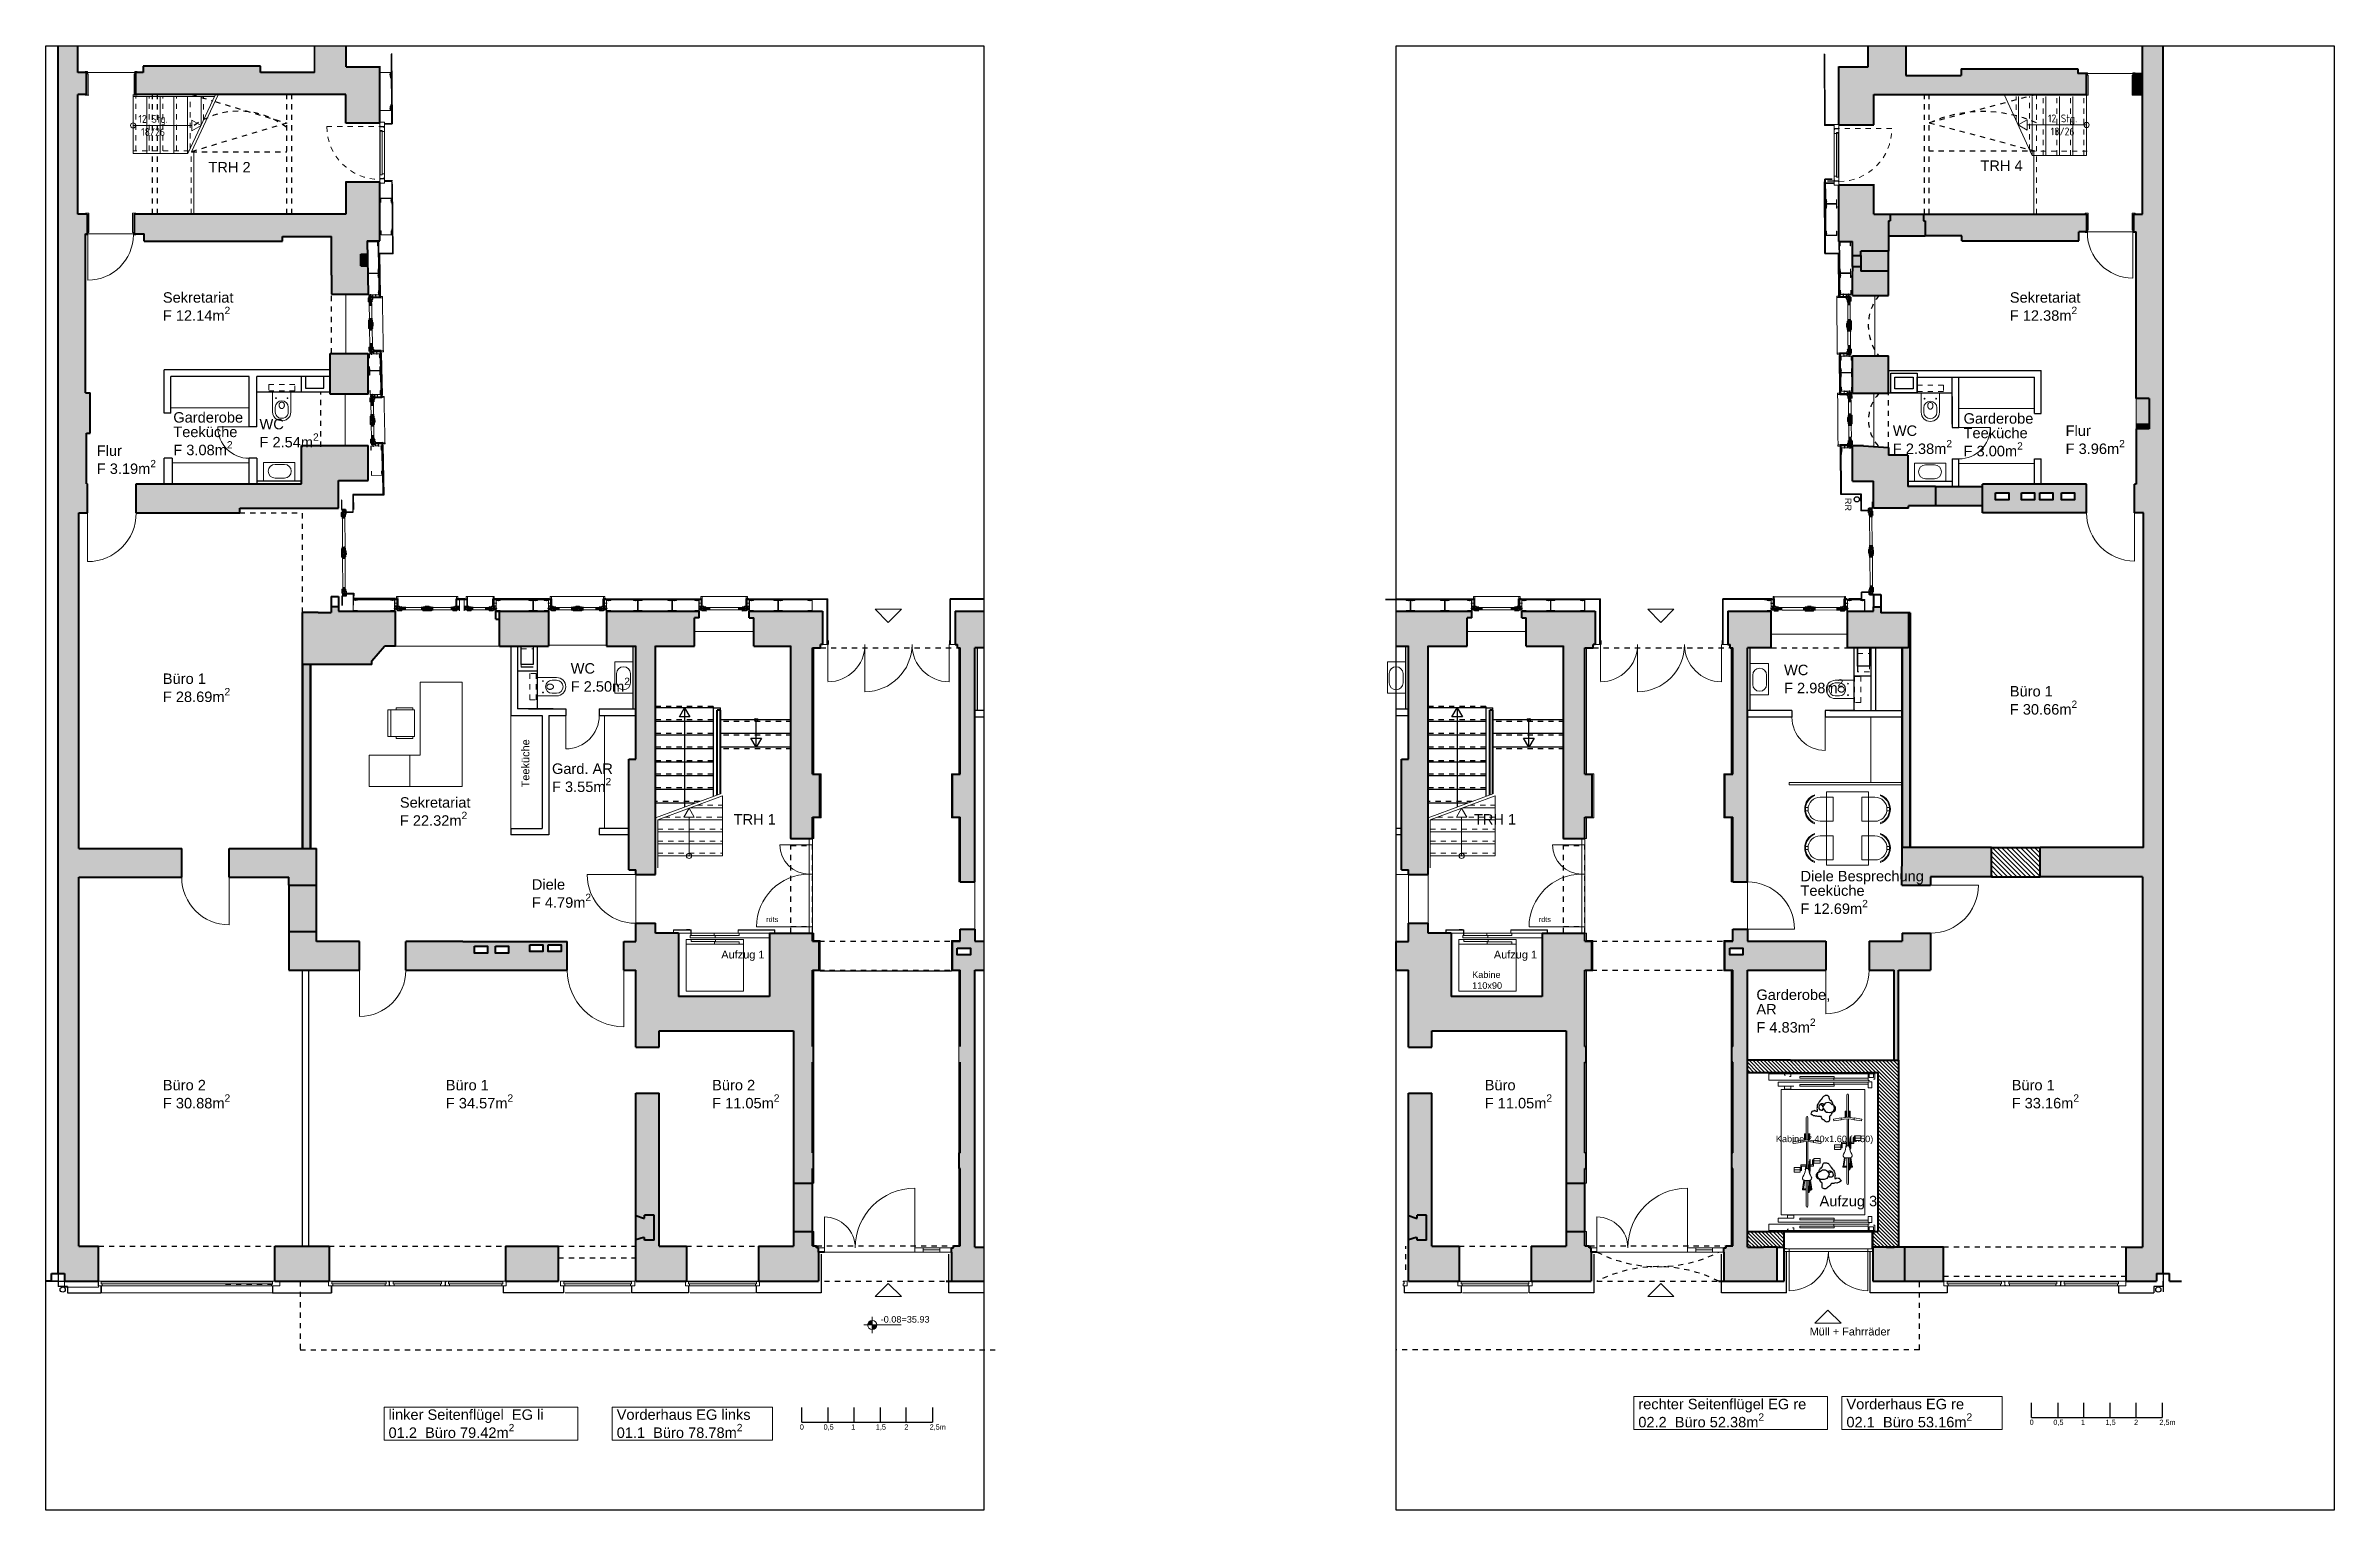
# Model space of a CAD drawing. Header units: metres. Extents: x 19 to 230, y -653 to -519.
# Drawn here: x 18.56 to 62.35, y -547.22 to -519.2 of the extents above; entities that cross this region are included whole.
import ezdxf

# ---------------------------------------------------------------- set-up
doc = ezdxf.new("R2010")
doc.units = ezdxf.units.M
doc.header["$LTSCALE"] = 0.0125
for name, pattern in [('Dash', [6.35, 3.175, -3.175]), ('DASHED2', [0.375, 0.25, -0.125]), ('Punkt', [6.35, 0, -6.35]), ('PUNKT2', [3.175, 0, -3.175]), ('Verdeckt', [9.525, 6.35, -3.175]), ('Verdeckt3', [9.525, 6.35, -3.175])]:
    doc.linetypes.add(name, pattern=pattern)
for name, color, linetype, lineweight in [('03Aussenhaut', 30, 'Continuous', 30), ('04Ansichtskanten', 4, 'Continuous', 15), ('05Fenster', 171, 'Continuous', 15), ('10Beschriftung', 141, 'Continuous', 15), ('A---MOEB-------', 8, 'Continuous', 13), ('Aufzug', 65, 'Continuous', 13), ('Befestigung', 253, 'Continuous', 5), ('Beschriftung-Räume', 3, 'Continuous', 15), ('BeschriftungBWA', 2, 'Continuous', 15), ('Fenster', 65, 'Continuous', 5), ('Fenster vorh', 8, 'ABRISS', 9), ('Fenster2', 161, 'Continuous', 5), ('neu', 14, 'Continuous', 25), ('neudünn', 14, 'Continuous', 15), ('Platten', 2, 'Continuous', 15), ('Sani', 8, 'Continuous', 13), ('Treppen', 8, 'Continuous', 13), ('Türen', 65, 'Continuous', 15), ('unten', 7, 'Verdeckt3', 15), ('UProfil', 153, 'Continuous', 20), ('Wände Bestand', 142, 'Continuous', 35), ('WändeBestand', 142, 'Continuous', 40), ('WändeBestand dünn', 131, 'Continuous', 30), ('WändeBeton', 10, 'Continuous', 40)]:
    doc.layers.add(name, color=color, linetype=linetype, lineweight=lineweight)
for name, color, linetype in [('A---TEXTD100---', 7, 'Continuous'), ('Entwässerung', 215, 'Continuous'), ('Fahrräder', 252, 'Continuous'), ('oben', 7, 'Punkt')]:
    doc.layers.add(name, color=color, linetype=linetype)
doc.layers.add('Nachbar', color=7, linetype='Continuous', true_color=0x008000)
doc.layers.add('Stahl', color=7, linetype='Continuous', true_color=0x4d79ff)
for name, color, linetype, lineweight, true_color in [('SchrBestand', 7, 'Continuous', 15, 0xc9c9c9), ('SchrWand neu', 7, 'Continuous', 18, 0x971402), ('Wände neu', 1, 'Continuous', 35, 0xff0000), ('Wändeneu', 7, 'Continuous', 40, 0xf3261b)]:
    doc.layers.add(name, color=color, linetype=linetype, lineweight=lineweight, true_color=true_color)
doc.styles.add('Arial', font='arial.ttf')
doc.styles.add('Arial_Bem_100', font='arial.ttf', dxfattribs={"height": 0.18})
doc.styles.add('ISOCP', font='isocp.shx')
doc.linetypes.add('ABRISS', pattern='A,0.25,["X",Standard,S=0.2,R=0,X=0,Y=-0.1],0.25,-0.25,0.5,-0.25', length=1.5)

msp = doc.modelspace()

# ---------------------------------------------------------------- texts
at = {"layer": '10Beschriftung', "ltscale": 0.1, "style": 'Arial'}
for s, insert, char_height, width, attachment_point, rotation in [('RR', (53.113, -527.854), 0.125, 3.22431, 1, 270), ('\\pi-0.45,l0.6,t0.6;Aufzug 1', (31.822, -536.518), 0.15, 2.11023, 2, 0.0001), ('\\pi-0.45,l0.6,t0.6;Aufzug 1', (46.608, -536.518), 0.15, 2.11023, 2, 0.0001), ('\\pi-0.6,l0.8,t0.8;Aufzug 3', (52.954, -541.209), 0.2, 2.11023, 2, 0.0001)]:
    msp.add_mtext(s, dxfattribs=dict(at, insert=insert, char_height=char_height, width=width, attachment_point=attachment_point, rotation=rotation))
at = {"layer": '10Beschriftung', "ltscale": 0.1, "char_height": 0.125, "attachment_point": 1, "style": 'Arial'}
for s, insert, width in [('\\A1;Kabine 110x90', (45.854, -536.915), 0.60603), ('\\A1;Kabine 2.40x1.60 (1.50)', (51.667, -540.057), 3.22431), ('-0.08=35.93', (34.534, -543.51), 2.07983)]:
    msp.add_mtext(s, dxfattribs=dict(at, insert=insert, width=width))
at = {"layer": '10Beschriftung', "ltscale": 0.1, "insert": (53.009, -543.883), "char_height": 0.15, "width": 2.39785, "attachment_point": 8, "line_spacing_factor": 0.8, "style": 'Arial'}
msp.add_mtext('\\pi-0.45,l0.6,t0.6;Müll + Fahrräder', dxfattribs=at)
at = {"layer": 'A---TEXTD100---', "color": 7, "style": 'Arial', "width": 0.8}
for s, p in [('0', (32.987, -545.682)), ('0,5', (33.441, -545.682)), ('1', (33.971, -545.682)), ('1,5', (34.441, -545.682)), ('2', (34.987, -545.682)), ('2,5m', (35.471, -545.682)), ('0', (56.523, -545.592)), ('0,5', (56.977, -545.592)), ('1', (57.506, -545.592)), ('1,5', (57.977, -545.592)), ('2', (58.523, -545.592)), ('2,5m', (59.006, -545.592))]:
    msp.add_text(s, height=0.1, rotation=359.9984, dxfattribs=at).set_placement(p)
at = {"layer": 'Beschriftung-Räume', "ltscale": 0.1, "char_height": 0.2, "attachment_point": 1, "line_spacing_factor": 0.833333, "style": 'Arial'}
for s, insert, width in [('\\A1;TRH 2', (21.669, -521.428), 2.26836), ('\\A1;TRH 4', (55.582, -521.398), 2.26836), ('\\A1;Sekretariat\\PF 12.14m{\\H0.7x;\\S2^ ;}', (20.797, -523.92), 2.26836), ('\\A1;Sekretariat\\PF 12.38m{\\H0.7x;\\S2^ ;}', (56.144, -523.92), 2.26836), ('\\A1;Garderobe\\PTeeküche\\PF 3.08m{\\H0.7x;\\S2^ ;}', (20.997, -526.214), 2.26836), ('\\A1;WC\\PF 2.54m{\\H0.7x;\\S2^ ;}', (22.646, -526.343), 2.26836), ('\\A1;Garderobe\\PTeeküche\\PF 3.00m{\\H0.7x;\\S2^ ;}', (55.259, -526.235), 2.26836), ('\\A1;Flur\\PF 3.19m{\\H0.7x;\\S2^ ;}', (19.532, -526.851), 2.26836), ('\\A1;WC\\PF 2.38m{\\H0.7x;\\S2^ ;}', (53.905, -526.469), 2.26836), ('\\A1;Flur\\PF 3.96m{\\H0.7x;\\S2^ ;}', (57.212, -526.469), 2.26836), ('\\A1;Büro 1\\PF 28.69m{\\H0.7x;\\S2^ ;}', (20.797, -531.215), 2.26836), ('\\A1;WC\\PF 2.50m{\\H0.7x;\\S2^ ;}', (28.602, -531.017), 2.26836), ('\\A1;WC\\PF 2.98m{\\H0.7x;\\S2^ ;}', (51.823, -531.047), 2.26836), ('\\A1;Büro 1\\PF 30.66m{\\H0.7x;\\S2^ ;}', (56.144, -531.455), 2.26836), ('\\A1;Gard. AR\\PF 3.55m{\\H0.7x;\\S2^ ;}', (28.244, -532.936), 2.26836), ('\\A1;Sekretariat\\PF 22.32m{\\H0.7x;\\S2^ ;}', (25.333, -533.582), 2.26836), ('\\A1;TRH 1', (31.721, -533.905), 2.26836), ('\\A1;TRH 1', (45.888, -533.905), 2.26836), ('\\A1;Diele\\PF 4.79m{\\H0.7x;\\S2^ ;}', (27.859, -535.151), 2.26836), ('\\A1;Diele Besprechung\\PTeeküche\\PF 12.69m{\\H0.7x;\\S2^ ;}', (52.138, -534.991), 2.26836), ('\\A1;Garderobe,\\PAR\\PF 4.83m{\\H0.7x;\\S2^ ;}', (51.294, -537.261), 2.26836), ('\\A1;Büro 2\\PF 30.88m{\\H0.7x;\\S2^ ;}', (20.797, -538.99), 2.26836), ('\\A1;Büro 1\\PF 34.57m{\\H0.7x;\\S2^ ;}', (26.212, -538.99), 2.26836), ('\\A1;Büro 2\\PF 11.05m{\\H0.7x;\\S2^ ;}', (31.309, -538.99), 2.26836), ('\\A1;Büro\\PF 11.05m{\\H0.7x;\\S2^ ;}', (46.095, -538.99), 2.26836), ('\\A1;Büro 1\\PF 33.16m{\\H0.7x;\\S2^ ;}', (56.18, -538.99), 2.26836), ('\\A1;rechter Seitenflügel EG re\\P02.2  Büro 52.38m{\\H0.7x;\\S2^ ;}', (49.034, -545.093), 4.20743), ('\\A1;Vorderhaus EG re\\P02.1  Büro 53.16m{\\H0.7x;\\S2^ ;}', (53.017, -545.093), 3.20902), ('\\A1;linker Seitenflügel  EG li\\P01.2  Büro 79.42m{\\H0.7x;\\S2^ ;}', (25.116, -545.295), 3.90872), ('\\A1;Vorderhaus EG links\\P01.1  Büro 78.78m{\\H0.7x;\\S2^ ;}', (29.482, -545.295), 3.20902)]:
    msp.add_mtext(s, dxfattribs=dict(at, insert=insert, width=width))
at = {"layer": 'Beschriftung-Räume', "ltscale": 0.1, "insert": (27.661, -533.394), "char_height": 0.15, "width": 2.26836, "attachment_point": 1, "rotation": 90, "line_spacing_factor": 0.833333, "style": 'Arial'}
msp.add_mtext('\\A1;Teeküche', dxfattribs=at)
at = {"layer": 'BeschriftungBWA', "ltscale": 0.1, "char_height": 0.125, "width": 1.86275, "attachment_point": 2, "line_spacing_factor": 0.8, "style": 'Arial_Bem_100'}
for insert in [(32.459, -535.87), (47.245, -535.87)]:
    msp.add_mtext('{\\H0.8x;rdts}', dxfattribs=dict(at, insert=insert))
at = {"layer": 'Treppen', "char_height": 0.15, "width": 2.1459, "attachment_point": 5, "style": 'ISOCP'}
for insert in [(20.609, -520.729), (57.154, -520.719)]:
    msp.add_mtext('12 Stg.\\P18/26', dxfattribs=dict(at, insert=insert))

# ---------------------------------------------------------------- blocks, each defined once
blk = doc.blocks.new('Hol18 Schnitt hor')
at = {"layer": 'Fenster', "lineweight": -3}
for p, q in [((0.00006, -0.000028), (0.00006, -0.000024)), ((0.00006, -0.000028), (0.000067, -0.000028)), ((0.000067, -0.000068), (0.00006, -0.000068)), ((0.000067, -0.000028), (0.000074, -0.000028)), ((0.000074, -0.000068), (0.000067, -0.000068))]:
    blk.add_line(p, q, dxfattribs=at)
at = {"layer": 'Fenster'}
for p, q in [((0.00006, -0.000024), (0.000117, -0.000024)), ((0.000117, -0.000028), (0.00006, -0.000028)), ((0.00006, -0.000046), (0.00006, -0.000028)), ((0.00006, -0.000046), (0.00006, -0.000028)), ((0.00006, -0.000028), (0.000117, -0.000028)), ((0.000067, -0.000046), (0.00006, -0.000046)), ((0.000117, -0.000046), (0.00006, -0.000046)), ((0.00006, -0.00005), (0.00006, -0.000046)), ((0.00006, -0.000046), (0.000117, -0.000046)), ((0.000117, -0.00005), (0.00006, -0.00005)), ((0.00006, -0.000068), (0.00006, -0.00005)), ((0.00006, -0.00005), (0.000067, -0.00005)), ((0.00006, -0.000068), (0.00006, -0.00005)), ((0.00006, -0.00005), (0.000117, -0.00005)), ((0.000117, -0.000068), (0.00006, -0.000068)), ((0.00006, -0.000073), (0.00006, -0.000068)), ((0.00006, -0.000068), (0.000117, -0.000068)), ((0.000117, -0.000073), (0.00006, -0.000073)), ((0.000064, -0.000031), (0.000067, -0.000028)), ((0.000067, -0.000028), (0.000064, -0.000031)), ((0.000064, -0.000043), (0.000064, -0.000031)), ((0.000064, -0.000031), (0.000064, -0.000043)), ((0.000067, -0.000046), (0.000064, -0.000043)), ((0.000064, -0.000043), (0.000067, -0.000046)), ((0.000064, -0.000053), (0.000067, -0.00005)), ((0.000067, -0.00005), (0.000064, -0.000053)), ((0.000064, -0.000066), (0.000064, -0.000053)), ((0.000064, -0.000053), (0.000064, -0.000066)), ((0.000067, -0.000068), (0.000064, -0.000066)), ((0.000064, -0.000066), (0.000067, -0.000068)), ((0.000065, -0.000032), (0.000067, -0.00003)), ((0.000065, -0.000043), (0.000065, -0.000032)), ((0.000067, -0.000045), (0.000065, -0.000043)), ((0.000065, -0.000054), (0.000067, -0.000052)), ((0.000065, -0.000065), (0.000065, -0.000054)), ((0.000067, -0.000067), (0.000065, -0.000065)), ((0.000067, -0.00003), (0.000072, -0.00003)), ((0.000072, -0.000045), (0.000067, -0.000045)), ((0.000074, -0.000046), (0.000067, -0.000046)), ((0.000067, -0.00005), (0.000074, -0.00005)), ((0.000067, -0.000052), (0.000072, -0.000052)), ((0.000072, -0.000067), (0.000067, -0.000067)), ((0.000072, -0.00003), (0.000072, -0.000045)), ((0.000072, -0.000052), (0.000072, -0.000067)), ((0.000074, -0.000028), (0.000074, -0.000046)), ((0.000074, -0.00005), (0.000074, -0.000068))]:
    blk.add_line(p, q, dxfattribs=at)
at = {"layer": 'Fenster2'}
for p, q in [((0.000033, 0), (-0.000033, 0)), ((0.000033, 0), (0.000033, 0)), ((-0.000034, 0), (-0.000034, 0)), ((-0.000034, 0), (-0.000034, 0)), ((-0.000034, 0), (-0.000034, -0.000003)), ((-0.000034, -0.000003), (-0.000034, -0.000003)), ((-0.000034, -0.000003), (-0.000034, -0.000003)), ((-0.000034, -0.000073), (-0.000034, -0.000073)), ((-0.000034, -0.000073), (-0.000034, -0.000073)), ((-0.000034, -0.000073), (-0.000034, -0.000076)), ((-0.000034, -0.000076), (-0.000034, -0.000076)), ((-0.000034, -0.000076), (-0.000034, -0.000076)), ((-0.000033, 0), (-0.000033, 0)), ((-0.000033, 0), (-0.000033, 0)), ((-0.000033, 0), (-0.000033, 0)), ((-0.000033, 0), (-0.000033, 0)), ((-0.000033, 0), (-0.000033, 0)), ((-0.000033, 0), (-0.000033, 0)), ((-0.000033, 0), (-0.000034, 0)), ((-0.000034, -0.000003), (-0.000033, -0.000003)), ((-0.000033, -0.000003), (-0.000033, -0.000003)), ((-0.000033, -0.000003), (-0.000033, -0.000004)), ((-0.000033, -0.000004), (-0.000033, -0.000004)), ((-0.000033, -0.000004), (-0.000033, -0.000004)), ((-0.000033, -0.000004), (-0.000032, -0.000004)), ((-0.000032, -0.000012), (-0.000033, -0.000012)), ((-0.000033, -0.000012), (-0.000033, -0.000012)), ((-0.000033, -0.000012), (-0.000033, -0.000012)), ((-0.000033, -0.000012), (-0.000033, -0.000013)), ((-0.000033, -0.000013), (-0.000033, -0.000013)), ((-0.000033, -0.000013), (-0.000033, -0.000013)), ((-0.000033, -0.000013), (-0.000033, -0.000013)), ((-0.000033, -0.000013), (-0.000033, -0.000013)), ((-0.000033, -0.000013), (-0.000033, -0.000016)), ((-0.000033, -0.000016), (-0.000033, -0.000016)), ((-0.000033, -0.000016), (-0.000033, -0.000016)), ((-0.000033, -0.000016), (-0.000033, -0.000016)), ((-0.000033, -0.000016), (-0.000033, -0.000016)), ((-0.000033, -0.000016), (-0.000033, -0.000017)), ((-0.000033, -0.000017), (-0.000033, -0.000017)), ((-0.000033, -0.000017), (-0.000033, -0.000017)), ((-0.000033, -0.000017), (-0.000032, -0.000017)), ((-0.000032, -0.000059), (-0.000033, -0.000059)), ((-0.000033, -0.000059), (-0.000033, -0.000059)), ((-0.000033, -0.000059), (-0.000033, -0.000059)), ((-0.000033, -0.000059), (-0.000033, -0.00006)), ((-0.000033, -0.00006), (-0.000033, -0.00006)), ((-0.000033, -0.00006), (-0.000033, -0.00006)), ((-0.000033, -0.00006), (-0.000033, -0.00006)), ((-0.000033, -0.00006), (-0.000033, -0.00006)), ((-0.000033, -0.00006), (-0.000033, -0.000063)), ((-0.000033, -0.000063), (-0.000033, -0.000063)), ((-0.000033, -0.000063), (-0.000033, -0.000063)), ((-0.000033, -0.000063), (-0.000033, -0.000063)), ((-0.000033, -0.000063), (-0.000033, -0.000063)), ((-0.000033, -0.000063), (-0.000033, -0.000064)), ((-0.000033, -0.000064), (-0.000033, -0.000064)), ((-0.000033, -0.000064), (-0.000033, -0.000064)), ((-0.000033, -0.000064), (-0.000032, -0.000064)), ((-0.000032, -0.000072), (-0.000033, -0.000072)), ((-0.000033, -0.000072), (-0.000033, -0.000072)), ((-0.000033, -0.000072), (-0.000033, -0.000072)), ((-0.000033, -0.000072), (-0.000033, -0.000073)), ((-0.000033, -0.000073), (-0.000033, -0.000073)), ((-0.000033, -0.000073), (-0.000034, -0.000073)), ((-0.000034, -0.000076), (-0.000033, -0.000076)), ((-0.000033, -0.000076), (-0.000033, -0.000076)), ((-0.000033, -0.000076), (-0.000033, -0.000076)), ((-0.000033, -0.000076), (-0.000033, -0.000076)), ((-0.000033, -0.000076), (-0.000033, -0.000076)), ((-0.000033, -0.000076), (-0.000033, -0.000076)), ((-0.000033, -0.000076), (0.00001, -0.000076)), ((-0.000032, -0.000004), (-0.000032, -0.000004)), ((-0.000032, -0.000004), (-0.000032, -0.000004)), ((-0.000032, -0.000004), (-0.000032, -0.000004)), ((-0.000032, -0.000004), (-0.000032, -0.000004)), ((-0.000032, -0.000004), (-0.000031, -0.000004)), ((-0.000031, -0.000012), (-0.000032, -0.000012)), ((-0.000032, -0.000012), (-0.000032, -0.000012)), ((-0.000032, -0.000012), (-0.000032, -0.000012)), ((-0.000032, -0.000012), (-0.000032, -0.000012)), ((-0.000032, -0.000012), (-0.000032, -0.000012)), ((-0.000032, -0.000017), (-0.000032, -0.000017)), ((-0.000032, -0.000017), (-0.000032, -0.000017)), ((-0.000032, -0.000017), (-0.000032, -0.000017)), ((-0.000032, -0.000017), (-0.000032, -0.000017)), ((-0.000032, -0.000017), (-0.000031, -0.000017)), ((-0.000031, -0.000059), (-0.000032, -0.000059)), ((-0.000032, -0.000059), (-0.000032, -0.000059)), ((-0.000032, -0.000059), (-0.000032, -0.000059)), ((-0.000032, -0.000059), (-0.000032, -0.000059)), ((-0.000032, -0.000059), (-0.000032, -0.000059)), ((-0.000032, -0.000064), (-0.000032, -0.000064)), ((-0.000032, -0.000064), (-0.000032, -0.000064)), ((-0.000032, -0.000064), (-0.000032, -0.000064)), ((-0.000032, -0.000064), (-0.000032, -0.000064)), ((-0.000032, -0.000064), (-0.000031, -0.000064)), ((-0.000031, -0.000072), (-0.000032, -0.000072)), ((-0.000032, -0.000072), (-0.000032, -0.000072)), ((-0.000032, -0.000072), (-0.000032, -0.000072)), ((-0.000032, -0.000072), (-0.000032, -0.000072)), ((-0.000032, -0.000072), (-0.000032, -0.000072)), ((-0.000031, -0.000003), (-0.000031, -0.000003)), ((-0.000031, -0.000003), (-0.000028, -0.000003)), ((-0.000031, -0.000004), (-0.000031, -0.000003)), ((-0.000031, -0.000003), (-0.000031, -0.000003)), ((-0.000031, -0.000003), (-0.000031, -0.000003)), ((-0.000031, -0.000003), (-0.000031, -0.000003)), ((-0.000031, -0.000003), (-0.000031, -0.000003)), ((-0.000031, -0.000003), (-0.000031, -0.000003)), ((-0.000031, -0.000003), (-0.000031, -0.000003)), ((-0.000031, -0.000003), (-0.000031, -0.000003)), ((-0.000031, -0.000003), (-0.000031, -0.000003)), ((-0.000031, -0.000004), (-0.000031, -0.000004)), ((-0.000031, -0.000004), (-0.000031, -0.000004)), ((-0.000031, -0.000004), (-0.000031, -0.000004)), ((-0.000031, -0.000004), (-0.000031, -0.000004)), ((-0.000031, -0.000004), (-0.000031, -0.000004)), ((-0.000031, -0.000013), (-0.000031, -0.000012)), ((-0.000031, -0.000012), (-0.000031, -0.000012)), ((-0.000031, -0.000012), (-0.000031, -0.000012)), ((-0.000031, -0.000012), (-0.000031, -0.000012)), ((-0.000031, -0.000012), (-0.000031, -0.000012)), ((-0.000031, -0.000012), (-0.000031, -0.000012)), ((-0.000028, -0.000013), (-0.000031, -0.000013)), ((-0.000031, -0.000013), (-0.000031, -0.000013)), ((-0.000031, -0.000013), (-0.000031, -0.000013)), ((-0.000031, -0.000013), (-0.000031, -0.000013)), ((-0.000031, -0.000013), (-0.000031, -0.000013)), ((-0.000031, -0.000013), (-0.000031, -0.000013)), ((-0.000031, -0.000013), (-0.000031, -0.000013)), ((-0.000031, -0.000013), (-0.000031, -0.000013)), ((-0.000031, -0.000013), (-0.000031, -0.000013)), ((-0.000031, -0.000013), (-0.000031, -0.000013)), ((-0.000031, -0.000017), (-0.000031, -0.000016)), ((-0.000031, -0.000016), (-0.000031, -0.000016)), ((-0.000031, -0.000016), (-0.000031, -0.000016)), ((-0.000031, -0.000016), (-0.000031, -0.000016)), ((-0.000031, -0.000016), (-0.000031, -0.000016)), ((-0.000031, -0.000016), (-0.000031, -0.000016)), ((-0.000031, -0.000016), (-0.000031, -0.000016)), ((-0.000031, -0.000016), (-0.000031, -0.000016)), ((-0.000031, -0.000016), (-0.000031, -0.000016)), ((-0.000031, -0.000016), (-0.000031, -0.000016)), ((-0.000031, -0.000016), (-0.000027, -0.000016)), ((-0.000031, -0.000017), (-0.000031, -0.000017)), ((-0.000031, -0.000017), (-0.000031, -0.000017)), ((-0.000031, -0.000017), (-0.000031, -0.000017)), ((-0.000031, -0.000017), (-0.000031, -0.000017)), ((-0.000031, -0.000017), (-0.000031, -0.000017)), ((-0.000031, -0.00006), (-0.000031, -0.000059)), ((-0.000031, -0.000059), (-0.000031, -0.000059)), ((-0.000031, -0.000059), (-0.000031, -0.000059)), ((-0.000031, -0.000059), (-0.000031, -0.000059)), ((-0.000031, -0.000059), (-0.000031, -0.000059)), ((-0.000031, -0.000059), (-0.000031, -0.000059)), ((-0.000027, -0.000061), (-0.000031, -0.000061)), ((-0.000031, -0.000061), (-0.000031, -0.000061)), ((-0.000031, -0.000061), (-0.000031, -0.00006)), ((-0.000031, -0.00006), (-0.000031, -0.00006)), ((-0.000031, -0.00006), (-0.000031, -0.00006)), ((-0.000031, -0.00006), (-0.000031, -0.00006)), ((-0.000031, -0.00006), (-0.000031, -0.00006)), ((-0.000031, -0.00006), (-0.000031, -0.00006)), ((-0.000031, -0.00006), (-0.000031, -0.00006)), ((-0.000031, -0.00006), (-0.000031, -0.00006)), ((-0.000031, -0.000063), (-0.000028, -0.000063)), ((-0.000031, -0.000064), (-0.000031, -0.000063)), ((-0.000031, -0.000063), (-0.000031, -0.000063)), ((-0.000031, -0.000063), (-0.000031, -0.000063)), ((-0.000031, -0.000063), (-0.000031, -0.000063)), ((-0.000031, -0.000063), (-0.000031, -0.000063)), ((-0.000031, -0.000063), (-0.000031, -0.000063)), ((-0.000031, -0.000063), (-0.000031, -0.000063)), ((-0.000031, -0.000063), (-0.000031, -0.000063)), ((-0.000031, -0.000063), (-0.000031, -0.000063)), ((-0.000031, -0.000063), (-0.000031, -0.000063)), ((-0.000031, -0.000064), (-0.000031, -0.000064)), ((-0.000031, -0.000064), (-0.000031, -0.000064)), ((-0.000031, -0.000064), (-0.000031, -0.000064)), ((-0.000031, -0.000064), (-0.000031, -0.000064)), ((-0.000031, -0.000064), (-0.000031, -0.000064)), ((-0.000031, -0.000073), (-0.000031, -0.000072)), ((-0.000031, -0.000072), (-0.000031, -0.000072)), ((-0.000031, -0.000072), (-0.000031, -0.000072)), ((-0.000031, -0.000072), (-0.000031, -0.000072)), ((-0.000031, -0.000072), (-0.000031, -0.000072)), ((-0.000031, -0.000072), (-0.000031, -0.000072)), ((-0.000028, -0.000073), (-0.000031, -0.000073)), ((-0.000031, -0.000073), (-0.000031, -0.000073)), ((-0.000031, -0.000073), (-0.000031, -0.000073)), ((-0.000031, -0.000073), (-0.000031, -0.000073)), ((-0.000031, -0.000073), (-0.000031, -0.000073)), ((-0.000031, -0.000073), (-0.000031, -0.000073)), ((-0.000031, -0.000073), (-0.000031, -0.000073)), ((-0.000031, -0.000073), (-0.000031, -0.000073)), ((-0.000031, -0.000073), (-0.000031, -0.000073)), ((-0.000031, -0.000073), (-0.000031, -0.000073)), ((-0.000028, -0.000003), (-0.000027, -0.000003)), ((-0.000027, -0.000013), (-0.000028, -0.000013)), ((-0.000028, -0.000063), (-0.000027, -0.000063)), ((-0.000027, -0.000073), (-0.000028, -0.000073)), ((-0.000027, -0.000003), (-0.000027, -0.000003)), ((-0.000027, -0.000003), (-0.000027, -0.000003)), ((-0.000027, -0.000003), (-0.000027, -0.000003)), ((-0.000027, -0.000003), (-0.000027, -0.000003)), ((-0.000027, -0.000003), (-0.000027, -0.000003)), ((-0.000027, -0.000003), (-0.000027, -0.000003)), ((-0.000027, -0.000003), (-0.000027, -0.000003)), ((-0.000027, -0.000003), (-0.000027, -0.000003)), ((-0.000027, -0.000003), (-0.000027, -0.000013)), ((-0.000027, -0.000013), (-0.000027, -0.000013)), ((-0.000027, -0.000013), (-0.000027, -0.000013)), ((-0.000027, -0.000013), (-0.000027, -0.000013)), ((-0.000027, -0.000013), (-0.000027, -0.000013)), ((-0.000027, -0.000013), (-0.000027, -0.000013)), ((-0.000027, -0.000013), (-0.000027, -0.000013)), ((-0.000027, -0.000013), (-0.000027, -0.000013)), ((-0.000027, -0.000016), (-0.000027, -0.000016)), ((-0.000027, -0.000016), (-0.000027, -0.000016)), ((-0.000027, -0.000016), (-0.000027, -0.000016)), ((-0.000027, -0.000016), (-0.000027, -0.000016)), ((-0.000027, -0.000016), (-0.000027, -0.000016)), ((-0.000027, -0.000016), (-0.000027, -0.000016)), ((-0.000027, -0.000016), (-0.000027, -0.000016)), ((-0.000027, -0.000016), (-0.000027, -0.000016)), ((-0.000027, -0.000016), (-0.000027, -0.00006)), ((-0.000027, -0.00006), (-0.000027, -0.00006)), ((-0.000027, -0.00006), (-0.000027, -0.00006)), ((-0.000027, -0.00006), (-0.000027, -0.00006)), ((-0.000027, -0.00006), (-0.000027, -0.00006)), ((-0.000027, -0.00006), (-0.000027, -0.00006)), ((-0.000027, -0.00006), (-0.000027, -0.00006)), ((-0.000027, -0.00006), (-0.000027, -0.00006)), ((-0.000027, -0.00006), (-0.000027, -0.000061)), ((-0.000027, -0.000061), (-0.000027, -0.000061)), ((-0.000027, -0.000063), (-0.000027, -0.000063)), ((-0.000027, -0.000063), (-0.000027, -0.000063)), ((-0.000027, -0.000063), (-0.000027, -0.000063)), ((-0.000027, -0.000063), (-0.000027, -0.000063)), ((-0.000027, -0.000063), (-0.000027, -0.000063)), ((-0.000027, -0.000063), (-0.000027, -0.000063)), ((-0.000027, -0.000063), (-0.000027, -0.000063)), ((-0.000027, -0.000063), (-0.000027, -0.000063)), ((-0.000027, -0.000063), (-0.000027, -0.000073)), ((-0.000027, -0.000073), (-0.000027, -0.000073)), ((-0.000027, -0.000073), (-0.000027, -0.000073)), ((-0.000027, -0.000073), (-0.000027, -0.000073)), ((-0.000027, -0.000073), (-0.000027, -0.000073)), ((-0.000027, -0.000073), (-0.000027, -0.000073)), ((-0.000027, -0.000073), (-0.000027, -0.000073)), ((-0.000027, -0.000073), (-0.000027, -0.000073)), ((-0.000027, -0.000073), (-0.000027, -0.000073)), ((-0.000024, -0.000003), (-0.000024, -0.000007)), ((-0.000003, -0.000003), (-0.000024, -0.000003)), ((-0.000024, -0.000007), (-0.000003, -0.000007)), ((-0.000003, -0.000008), (-0.000024, -0.000008)), ((-0.000024, -0.000008), (-0.000024, -0.000014)), ((-0.000024, -0.000014), (-0.000003, -0.000014)), ((0.000004, -0.000015), (-0.000024, -0.000015)), ((-0.000024, -0.000016), (-0.000024, -0.000019)), ((-0.000024, -0.000019), (0.000004, -0.000019)), ((0.000004, -0.00002), (-0.000024, -0.00002)), ((-0.000024, -0.000021), (-0.000024, -0.00006)), ((-0.000024, -0.000033), (-0.000024, -0.000058)), ((-0.000024, -0.000061), (0.000004, -0.000061)), ((-0.000006, -0.000062), (-0.000024, -0.000062)), ((-0.000024, -0.000062), (-0.000024, -0.000068)), ((-0.000024, -0.000068), (-0.000006, -0.000068)), ((-0.000006, -0.000069), (-0.000024, -0.000069)), ((-0.000024, -0.000069), (-0.000024, -0.000073)), ((-0.000024, -0.000073), (-0.000013, -0.000073)), ((-0.000022, -0.000058), (-0.000022, -0.000033)), ((-0.00001, -0.00003), (-0.000021, -0.00003)), ((-0.000021, -0.000032), (-0.00001, -0.000032)), ((0.000001, -0.000059), (-0.000021, -0.000059)), ((-0.000021, -0.00006), (0.000001, -0.00006)), ((-0.000013, -0.000073), (-0.000012, -0.000072)), ((-0.000012, -0.000071), (-0.000011, -0.000071)), ((-0.000011, -0.000072), (-0.000011, -0.000073)), ((-0.000011, -0.000073), (-0.00001, -0.000073)), ((-0.00001, -0.000032), (-0.00001, -0.00003)), ((0.000001, -0.00003), (-0.000009, -0.00003)), ((-0.000009, -0.00003), (-0.000009, -0.000032)), ((-0.000009, -0.000032), (0.000001, -0.000032)), ((-0.000009, -0.000071), (-0.000008, -0.000071)), ((-0.000009, -0.000073), (-0.000009, -0.000072)), ((-0.000008, -0.000072), (-0.000008, -0.000073)), ((-0.000007, -0.000073), (-0.000006, -0.000073)), ((-0.000005, -0.000068), (-0.000005, -0.000062)), ((-0.000005, -0.000073), (-0.000005, -0.000069)), ((0.000004, -0.000062), (-0.000004, -0.000062)), ((-0.000004, -0.000062), (-0.000004, -0.000068)), ((-0.000004, -0.000068), (0, -0.000068)), ((0, -0.000069), (-0.000004, -0.000069)), ((-0.000004, -0.000069), (-0.000004, -0.000073)), ((-0.000004, -0.000073), (0, -0.000073)), ((-0.000002, -0.000007), (-0.000002, -0.000003)), ((-0.000002, -0.000003), (-0.000002, -0.000007)), ((-0.000002, -0.000014), (-0.000002, -0.000008)), ((-0.000002, -0.000008), (-0.000002, -0.000014)), ((0.000004, -0.000003), (-0.000001, -0.000003)), ((-0.000001, -0.000007), (0.000004, -0.000007)), ((0.000004, -0.000008), (-0.000001, -0.000008)), ((-0.000001, -0.000014), (0.000004, -0.000014)), ((0.000001, -0.000029), (0.000001, -0.000029)), ((0.000001, -0.000068), (0.000001, -0.000066)), ((0.000001, -0.000073), (0.000001, -0.000069)), ((0.000001, -0.00008), (0.000001, -0.00009)), ((0.000002, -0.000028), (0.000004, -0.000028)), ((0.000004, -0.000029), (0.000002, -0.000029)), ((0.000002, -0.000033), (0.000002, -0.000058)), ((0.000004, -0.00008), (0.000002, -0.00008)), ((0.000002, -0.000079), (0.000003, -0.000079)), ((0.000002, -0.00008), (0.000002, -0.00008)), ((0.000003, -0.000063), (0.000004, -0.000063)), ((0.000003, -0.000066), (0.000003, -0.000065)), ((0.000003, -0.000065), (0.000003, -0.000065)), ((0.000003, -0.000065), (0.000003, -0.000065)), ((0.000003, -0.000065), (0.000003, -0.000065)), ((0.000003, -0.000065), (0.000003, -0.000065)), ((0.000003, -0.000065), (0.000003, -0.000065)), ((0.000003, -0.000065), (0.000004, -0.000065)), ((0.000003, -0.000073), (0.000003, -0.000066)), ((0.000003, -0.000066), (0.000003, -0.000066)), ((0.000003, -0.000066), (0.000003, -0.000066)), ((0.000003, -0.000073), (0.000003, -0.000073)), ((0.000004, -0.000073), (0.000003, -0.000073)), ((0.000003, -0.000073), (0.000003, -0.000073)), ((0.000003, -0.000073), (0.000003, -0.000073)), ((0.000003, -0.000073), (0.000003, -0.000073)), ((0.000003, -0.000073), (0.000003, -0.000073)), ((0.000008, -0.000076), (0.000003, -0.000076)), ((0.000005, -0.000077), (0.000003, -0.000077)), ((0.000003, -0.000078), (0.000004, -0.000079)), ((0.000003, -0.00008), (0.000004, -0.00008)), ((0.000004, -0.000082), (0.000003, -0.000081)), ((0.000003, -0.000092), (0.000055, -0.000092)), ((0.000004, -0.000007), (0.000004, -0.000003)), ((0.000004, -0.000014), (0.000004, -0.000008)), ((0.000004, -0.000019), (0.000004, -0.000016)), ((0.000004, -0.000028), (0.000004, -0.000021)), ((0.000004, -0.00006), (0.000004, -0.00003)), ((0.000004, -0.000058), (0.000004, -0.000033)), ((0.000004, -0.000063), (0.000004, -0.000062)), ((0.000004, -0.000065), (0.000004, -0.000065)), ((0.000004, -0.000065), (0.000004, -0.000065)), ((0.000004, -0.000065), (0.000004, -0.000065)), ((0.000004, -0.000065), (0.000005, -0.000065)), ((0.000008, -0.000073), (0.000004, -0.000073)), ((0.000004, -0.000073), (0.000004, -0.000073)), ((0.000004, -0.000073), (0.000004, -0.000073)), ((0.000004, -0.000079), (0.000004, -0.000079)), ((0.000004, -0.000079), (0.000006, -0.000079)), ((0.000004, -0.000081), (0.000004, -0.000081)), ((0.000004, -0.000081), (0.000004, -0.00008)), ((0.000004, -0.00008), (0.000004, -0.00008)), ((0.000004, -0.00008), (0.000004, -0.000081)), ((0.000004, -0.000081), (0.000004, -0.000081)), ((0.000004, -0.000081), (0.000004, -0.000081)), ((0.000004, -0.000086), (0.000004, -0.000089)), ((0.000006, -0.000003), (0.000005, -0.000003)), ((0.000005, -0.000003), (0.000005, -0.000003)), ((0.000005, -0.000003), (0.000005, -0.000003)), ((0.000005, -0.000003), (0.000005, -0.000003)), ((0.000005, -0.000003), (0.000005, -0.000003)), ((0.000005, -0.000003), (0.000005, -0.000003)), ((0.000005, -0.000003), (0.000005, -0.000003)), ((0.000005, -0.000003), (0.000005, -0.000011)), ((0.000005, -0.000011), (0.000005, -0.000011)), ((0.000005, -0.000011), (0.000005, -0.000011)), ((0.000005, -0.000011), (0.000005, -0.000012)), ((0.000005, -0.000011), (0.000005, -0.000011)), ((0.000005, -0.000012), (0.000005, -0.000012)), ((0.000005, -0.000012), (0.000005, -0.000012)), ((0.000005, -0.000012), (0.000005, -0.000012)), ((0.000005, -0.000012), (0.000005, -0.000012)), ((0.000005, -0.000012), (0.000006, -0.000012)), ((0.000005, -0.000065), (0.000005, -0.000066)), ((0.000005, -0.000066), (0.000005, -0.000066)), ((0.000005, -0.000066), (0.000005, -0.000066)), ((0.000005, -0.000066), (0.000005, -0.000066)), ((0.000005, -0.000066), (0.000005, -0.000066)), ((0.000005, -0.000066), (0.000005, -0.000067)), ((0.000005, -0.000067), (0.000005, -0.000067)), ((0.000005, -0.000067), (0.000005, -0.000067)), ((0.000005, -0.000067), (0.000006, -0.000067)), ((0.000006, -0.000078), (0.000005, -0.000078)), ((0.000005, -0.000077), (0.000005, -0.000077)), ((0.000005, -0.000078), (0.000005, -0.000078)), ((0.000006, -0.000078), (0.000005, -0.000078)), ((0.000006, -0.000079), (0.000005, -0.000079)), ((0.000005, -0.00008), (0.000005, -0.000081)), ((0.000005, -0.000082), (0.000005, -0.000082)), ((0.000005, -0.000083), (0.000006, -0.000083)), ((0.000006, -0.000086), (0.000005, -0.000086)), ((0.000005, -0.00009), (0.000009, -0.00009)), ((0.000029, -0.000003), (0.000006, -0.000003)), ((0.000006, -0.000003), (0.000006, -0.000003)), ((0.000006, -0.000011), (0.000014, -0.000007)), ((0.000006, -0.000012), (0.000006, -0.000011)), ((0.000006, -0.000012), (0.000006, -0.000012)), ((0.000006, -0.000012), (0.000006, -0.000012)), ((0.000006, -0.000012), (0.000006, -0.000012)), ((0.000006, -0.000012), (0.000006, -0.000012)), ((0.000006, -0.000012), (0.000006, -0.000012)), ((0.000006, -0.000015), (0.000007, -0.000014)), ((0.000006, -0.000034), (0.000006, -0.000015)), ((0.000006, -0.000031), (0.000006, -0.000032)), ((0.000007, -0.000034), (0.000006, -0.000034)), ((0.000006, -0.000034), (0.000006, -0.000034)), ((0.000006, -0.000036), (0.000006, -0.000035)), ((0.000006, -0.000035), (0.000007, -0.000035)), ((0.000006, -0.000064), (0.000006, -0.000036)), ((0.000006, -0.000037), (0.000006, -0.000038)), ((0.000007, -0.000065), (0.000006, -0.000064)), ((0.000006, -0.000064), (0.000006, -0.000064)), ((0.000006, -0.000064), (0.000006, -0.000064)), ((0.000006, -0.000067), (0.000006, -0.000067)), ((0.000006, -0.000067), (0.000006, -0.000067)), ((0.000006, -0.000067), (0.000006, -0.000067)), ((0.000006, -0.000067), (0.000006, -0.000067)), ((0.000006, -0.000067), (0.000006, -0.000067)), ((0.000006, -0.000067), (0.000007, -0.000067)), ((0.000006, -0.000077), (0.000008, -0.000077)), ((0.000006, -0.000082), (0.000006, -0.000082)), ((0.000006, -0.000084), (0.000006, -0.000084)), ((0.000007, -0.000013), (0.000015, -0.000009)), ((0.000007, -0.000014), (0.000007, -0.000013)), ((0.000007, -0.000013), (0.000007, -0.000013)), ((0.000007, -0.000014), (0.000007, -0.000014)), ((0.000007, -0.000014), (0.000007, -0.000014)), ((0.000007, -0.000031), (0.000007, -0.000031)), ((0.000007, -0.000032), (0.000007, -0.000033)), ((0.000007, -0.000033), (0.000008, -0.000034)), ((0.000008, -0.000034), (0.000007, -0.000034)), ((0.000007, -0.000034), (0.000007, -0.000034)), ((0.000007, -0.000034), (0.000007, -0.000034)), ((0.000007, -0.000034), (0.000007, -0.000034)), ((0.000007, -0.000034), (0.000007, -0.000034)), ((0.000007, -0.000034), (0.000007, -0.000034)), ((0.000007, -0.000034), (0.000007, -0.000034)), ((0.000007, -0.000035), (0.000008, -0.000035)), ((0.000007, -0.000035), (0.000007, -0.000035)), ((0.000007, -0.000035), (0.000007, -0.000035)), ((0.000007, -0.000035), (0.000007, -0.000035)), ((0.000007, -0.000035), (0.000007, -0.000035)), ((0.000007, -0.000035), (0.000007, -0.000035)), ((0.000007, -0.000035), (0.000007, -0.000035)), ((0.000008, -0.000035), (0.000007, -0.000036)), ((0.000007, -0.000036), (0.000007, -0.000036)), ((0.000007, -0.000036), (0.000007, -0.000036)), ((0.000007, -0.000036), (0.000007, -0.000036)), ((0.000007, -0.000036), (0.000007, -0.000037)), ((0.000007, -0.000038), (0.000007, -0.000038)), ((0.000008, -0.000065), (0.000007, -0.000065)), ((0.000007, -0.000065), (0.000007, -0.000065)), ((0.000007, -0.000065), (0.000007, -0.000065)), ((0.000007, -0.000065), (0.000007, -0.000065)), ((0.000007, -0.000065), (0.000007, -0.000065)), ((0.000007, -0.000065), (0.000007, -0.000065)), ((0.000007, -0.000067), (0.000008, -0.000067)), ((0.000007, -0.000078), (0.000007, -0.000078)), ((0.000007, -0.000078), (0.000007, -0.000078)), ((0.000007, -0.000079), (0.000007, -0.000079)), ((0.000007, -0.000079), (0.000008, -0.00008)), ((0.000008, -0.000079), (0.000007, -0.000079)), ((0.000007, -0.00008), (0.000007, -0.000081)), ((0.000007, -0.000081), (0.000008, -0.000081)), ((0.000007, -0.000081), (0.000007, -0.00008)), ((0.000007, -0.000081), (0.000007, -0.00008)), ((0.000008, -0.000081), (0.000007, -0.000081)), ((0.000007, -0.000081), (0.000007, -0.000081)), ((0.000008, -0.000032), (0.000008, -0.000032)), ((0.000009, -0.000033), (0.000008, -0.000033)), ((0.000008, -0.000033), (0.000008, -0.000033)), ((0.000008, -0.000033), (0.000008, -0.000033)), ((0.000008, -0.000033), (0.000008, -0.000034)), ((0.000008, -0.000034), (0.000008, -0.000033)), ((0.000008, -0.000035), (0.000008, -0.000036)), ((0.000008, -0.000036), (0.000008, -0.000035)), ((0.000008, -0.000036), (0.000008, -0.000036)), ((0.000008, -0.000036), (0.000008, -0.000036)), ((0.000008, -0.000036), (0.000008, -0.000036)), ((0.000008, -0.000036), (0.000009, -0.000036)), ((0.000008, -0.000037), (0.000008, -0.000037)), ((0.000009, -0.000065), (0.000008, -0.000065)), ((0.000008, -0.000065), (0.000008, -0.000065)), ((0.000008, -0.000065), (0.000008, -0.000065)), ((0.000008, -0.000067), (0.00001, -0.000067)), ((0.00001, -0.000072), (0.000008, -0.000072)), ((0.000008, -0.000072), (0.000008, -0.000072)), ((0.000008, -0.000072), (0.000008, -0.000072)), ((0.000008, -0.000072), (0.000008, -0.000072)), ((0.000008, -0.000072), (0.000008, -0.000072)), ((0.000008, -0.000072), (0.000008, -0.000072)), ((0.000008, -0.000072), (0.000008, -0.000073)), ((0.000008, -0.000073), (0.000008, -0.000073)), ((0.000008, -0.000073), (0.000008, -0.000073)), ((0.000008, -0.000073), (0.000008, -0.000073)), ((0.000008, -0.000073), (0.000008, -0.000073)), ((0.000008, -0.000073), (0.000008, -0.000073)), ((0.000008, -0.000073), (0.000008, -0.000073)), ((0.000008, -0.000073), (0.000008, -0.000073)), ((0.000008, -0.000073), (0.000008, -0.000073)), ((0.000008, -0.000073), (0.000008, -0.000073)), ((0.000008, -0.000073), (0.000008, -0.000073)), ((0.000022, -0.00008), (0.000008, -0.00008)), ((0.000008, -0.00008), (0.000008, -0.00008)), ((0.000008, -0.000079), (0.000008, -0.000079)), ((0.000008, -0.000081), (0.000008, -0.000082)), ((0.000009, -0.000034), (0.000009, -0.000034)), ((0.000009, -0.000034), (0.000009, -0.000033)), ((0.000009, -0.000033), (0.000009, -0.000033)), ((0.000009, -0.000033), (0.000009, -0.000033)), ((0.000009, -0.000033), (0.00001, -0.000033)), ((0.000009, -0.000035), (0.000009, -0.000034)), ((0.000009, -0.000034), (0.000009, -0.000034)), ((0.000009, -0.000036), (0.000009, -0.000035)), ((0.000009, -0.000035), (0.000009, -0.000035)), ((0.000009, -0.000036), (0.000009, -0.000036)), ((0.000009, -0.000036), (0.000009, -0.000036)), ((0.000009, -0.000036), (0.000009, -0.000036)), ((0.00001, -0.000036), (0.000009, -0.000036)), ((0.00001, -0.000065), (0.000009, -0.000065)), ((0.000009, -0.000065), (0.000009, -0.000065)), ((0.000009, -0.000065), (0.000009, -0.000065)), ((0.000009, -0.000065), (0.000009, -0.000065)), ((0.000009, -0.000065), (0.000009, -0.000065)), ((0.000009, -0.000065), (0.000009, -0.000065)), ((0.000009, -0.000065), (0.000009, -0.000065)), ((0.000009, -0.000065), (0.000009, -0.000065)), ((0.000009, -0.000065), (0.000009, -0.000065)), ((0.000009, -0.000065), (0.000009, -0.000065)), ((0.000009, -0.000065), (0.000009, -0.000065)), ((0.000009, -0.000065), (0.000009, -0.000065)), ((0.000009, -0.000065), (0.000009, -0.000065)), ((0.000009, -0.000065), (0.000009, -0.000065)), ((0.000009, -0.000065), (0.000009, -0.000065)), ((0.000009, -0.000065), (0.000009, -0.000065)), ((0.000009, -0.000065), (0.000009, -0.000065)), ((0.000009, -0.000065), (0.000009, -0.000065)), ((0.000011, -0.000032), (0.00001, -0.000032)), ((0.00001, -0.000033), (0.00001, -0.000036)), ((0.00001, -0.000037), (0.000011, -0.000037)), ((0.00001, -0.000066), (0.00001, -0.000065)), ((0.00001, -0.000065), (0.00001, -0.000065)), ((0.00001, -0.000065), (0.00001, -0.000065)), ((0.00001, -0.000065), (0.00001, -0.000065)), ((0.00001, -0.000065), (0.00001, -0.000065)), ((0.00001, -0.000065), (0.00001, -0.000065)), ((0.00001, -0.000065), (0.00001, -0.000065)), ((0.00001, -0.000065), (0.00001, -0.000065)), ((0.00001, -0.000067), (0.00001, -0.000066)), ((0.00001, -0.000067), (0.00001, -0.000067)), ((0.00001, -0.000067), (0.00001, -0.000067)), ((0.00001, -0.000067), (0.00001, -0.000067)), ((0.00001, -0.000067), (0.00001, -0.000067)), ((0.00001, -0.000067), (0.00001, -0.000067)), ((0.00001, -0.000067), (0.00001, -0.000067)), ((0.00001, -0.000073), (0.00001, -0.000072)), ((0.00001, -0.000072), (0.00001, -0.000072)), ((0.00001, -0.000072), (0.00001, -0.000072)), ((0.00001, -0.000072), (0.00001, -0.000072)), ((0.00001, -0.000072), (0.00001, -0.000072)), ((0.00001, -0.000072), (0.00001, -0.000072)), ((0.00001, -0.000072), (0.00001, -0.000072)), ((0.00001, -0.000072), (0.00001, -0.000072)), ((0.00001, -0.000072), (0.00001, -0.000072)), ((0.00001, -0.000072), (0.00001, -0.000072)), ((0.00001, -0.000076), (0.00001, -0.000073)), ((0.00001, -0.000076), (0.00001, -0.000076)), ((0.00001, -0.000076), (0.00001, -0.000076)), ((0.00001, -0.000076), (0.00001, -0.000076)), ((0.00001, -0.000076), (0.00001, -0.000076)), ((0.00001, -0.000076), (0.00001, -0.000076)), ((0.00001, -0.000076), (0.00001, -0.000076)), ((0.00001, -0.000076), (0.00001, -0.000076)), ((0.00001, -0.000076), (0.00001, -0.000076)), ((0.00001, -0.000082), (0.00001, -0.000089)), ((0.00001, -0.000089), (0.00001, -0.000085)), ((0.000022, -0.000082), (0.000011, -0.000082)), ((0.000011, -0.00009), (0.000023, -0.00009)), ((0.000012, -0.000036), (0.000012, -0.000033)), ((0.000012, -0.000037), (0.000018, -0.000038)), ((0.000018, -0.000036), (0.000013, -0.000035)), ((0.000014, -0.000007), (0.000014, -0.000007)), ((0.000014, -0.000007), (0.000015, -0.000007)), ((0.000015, -0.000007), (0.000026, -0.000007)), ((0.000015, -0.000009), (0.000015, -0.000009)), ((0.000015, -0.000009), (0.000015, -0.000009)), ((0.000015, -0.000009), (0.000029, -0.000009)), ((0.000018, -0.000037), (0.000018, -0.000036)), ((0.000018, -0.000038), (0.000019, -0.000038)), ((0.000024, -0.000035), (0.00002, -0.000037)), ((0.000022, -0.000037), (0.000022, -0.000055)), ((0.000022, -0.000071), (0.000022, -0.000079)), ((0.000023, -0.000037), (0.000024, -0.000036)), ((0.000032, -0.000037), (0.000023, -0.000037)), ((0.000023, -0.000055), (0.000025, -0.000055)), ((0.000025, -0.000071), (0.000023, -0.000071)), ((0.000024, -0.000035), (0.000024, -0.000035)), ((0.000024, -0.000089), (0.000024, -0.000082)), ((0.000053, -0.000039), (0.000025, -0.000039)), ((0.000025, -0.00004), (0.000025, -0.000052)), ((0.000025, -0.000043), (0.000025, -0.000051)), ((0.000025, -0.000051), (0.000027, -0.000051)), ((0.000025, -0.000053), (0.000032, -0.000053)), ((0.000025, -0.000055), (0.000025, -0.000057)), ((0.000025, -0.000057), (0.000027, -0.000057)), ((0.000027, -0.000069), (0.000025, -0.000069)), ((0.000025, -0.000069), (0.000025, -0.000071)), ((0.000032, -0.000073), (0.000025, -0.000073)), ((0.000025, -0.000074), (0.000025, -0.000079)), ((0.00005, -0.000074), (0.000025, -0.000074)), ((0.000025, -0.000074), (0.000025, -0.000076)), ((0.000025, -0.000076), (0.00005, -0.000076)), ((0.000025, -0.00008), (0.000046, -0.000081)), ((0.000045, -0.000082), (0.000025, -0.000081)), ((0.000025, -0.000081), (0.000025, -0.000084)), ((0.000025, -0.000085), (0.000045, -0.000085)), ((0.000045, -0.000086), (0.000025, -0.000086)), ((0.000025, -0.000086), (0.000025, -0.000089)), ((0.000025, -0.00009), (0.000045, -0.00009)), ((0.000026, -0.000007), (0.000029, -0.000003)), ((0.000026, -0.000007), (0.000026, -0.000007)), ((0.000026, -0.000007), (0.000026, -0.000007)), ((0.000026, -0.000007), (0.000026, -0.000007)), ((0.000026, -0.000007), (0.000026, -0.000007)), ((0.000027, -0.000051), (0.000027, -0.000043)), ((0.000027, -0.000057), (0.000027, -0.000055)), ((0.000027, -0.000055), (0.000032, -0.000055)), ((0.000027, -0.000071), (0.000027, -0.000069)), ((0.000032, -0.000071), (0.000027, -0.000071)), ((0.000029, -0.000009), (0.000028, -0.000009)), ((0.000028, -0.000009), (0.000028, -0.000009)), ((0.000028, -0.00001), (0.000029, -0.00001)), ((0.000028, -0.000025), (0.000028, -0.000026)), ((0.00005, -0.00004), (0.000028, -0.00004)), ((0.000028, -0.000042), (0.00005, -0.000042)), ((0.000029, -0.000003), (0.000029, -0.000003)), ((0.000029, -0.000003), (0.000029, -0.000003)), ((0.000029, -0.000003), (0.000029, -0.000003)), ((0.000029, -0.000003), (0.000029, -0.000003)), ((0.000029, -0.000003), (0.000029, -0.000003)), ((0.000029, -0.000003), (0.000029, -0.000003)), ((0.000029, -0.000003), (0.000029, -0.000003)), ((0.000029, -0.000003), (0.000029, -0.000003)), ((0.000029, -0.000003), (0.000029, -0.000003)), ((0.000029, -0.000003), (0.000029, -0.000003)), ((0.000029, -0.000003), (0.000029, -0.000003)), ((0.000029, -0.000003), (0.000029, -0.000003)), ((0.000029, -0.000003), (0.000029, -0.000003)), ((0.000029, -0.000007), (0.000031, -0.000004)), ((0.000029, -0.000008), (0.000029, -0.000007)), ((0.000029, -0.000007), (0.000029, -0.000007)), ((0.000029, -0.000007), (0.000029, -0.000007)), ((0.000029, -0.000007), (0.000029, -0.000007)), ((0.000029, -0.000007), (0.000029, -0.000007)), ((0.000029, -0.000008), (0.00003, -0.000008)), ((0.00003, -0.000008), (0.000029, -0.000008)), ((0.000029, -0.000008), (0.000029, -0.000008)), ((0.000029, -0.000008), (0.000029, -0.000008)), ((0.000029, -0.000008), (0.000029, -0.000008)), ((0.000029, -0.000008), (0.000029, -0.000008)), ((0.000029, -0.000008), (0.000029, -0.000008)), ((0.000029, -0.000008), (0.000029, -0.000008)), ((0.000029, -0.000008), (0.000029, -0.000008)), ((0.000029, -0.000008), (0.000029, -0.000008)), ((0.000029, -0.000008), (0.000029, -0.000008)), ((0.000029, -0.000008), (0.000029, -0.000008)), ((0.000029, -0.000009), (0.00003, -0.000009)), ((0.00003, -0.000009), (0.000029, -0.000009)), ((0.000029, -0.00001), (0.000029, -0.00001)), ((0.000029, -0.000013), (0.000029, -0.000014)), ((0.000032, -0.000025), (0.000029, -0.000025)), ((0.000029, -0.000026), (0.000029, -0.000027)), ((0.00003, -0.000008), (0.00003, -0.000009)), ((0.00003, -0.000007), (0.00003, -0.000008)), ((0.00003, -0.000008), (0.00003, -0.000009)), ((0.00003, -0.000009), (0.00003, -0.000008)), ((0.00003, -0.000009), (0.00003, -0.000009)), ((0.00003, -0.000009), (0.00003, -0.000009)), ((0.00003, -0.000009), (0.00003, -0.000009)), ((0.00003, -0.000009), (0.00003, -0.000009)), ((0.00003, -0.000009), (0.00003, -0.000009)), ((0.00003, -0.000009), (0.00003, -0.000009)), ((0.00003, -0.000009), (0.00003, -0.000009)), ((0.00003, -0.00001), (0.000031, -0.000011)), ((0.000076, -0.000013), (0.00003, -0.000013)), ((0.00003, -0.000015), (0.000032, -0.000015)), ((0.00003, -0.000026), (0.000032, -0.000026)), ((0.00003, -0.000027), (0.00003, -0.000027)), ((0.00003, -0.000027), (0.00003, -0.000027)), ((0.000031, -0.000004), (0.000032, -0.000003)), ((0.000032, -0.000006), (0.000031, -0.000006)), ((0.000031, -0.000006), (0.000031, -0.000006)), ((0.000031, -0.000009), (0.000032, -0.000009)), ((0.000035, -0.00001), (0.000031, -0.00001)), ((0.000031, -0.00001), (0.000031, -0.00001)), ((0.000031, -0.00001), (0.000031, -0.00001)), ((0.000031, -0.00001), (0.000031, -0.00001)), ((0.000031, -0.00001), (0.000031, -0.00001)), ((0.000031, -0.00001), (0.000031, -0.00001)), ((0.000031, -0.00001), (0.000031, -0.00001)), ((0.000031, -0.00001), (0.000031, -0.00001)), ((0.000031, -0.00001), (0.000031, -0.00001)), ((0.000031, -0.00001), (0.000031, -0.00001)), ((0.000031, -0.00001), (0.000031, -0.00001)), ((0.000031, -0.00001), (0.000031, -0.00001)), ((0.000031, -0.00001), (0.000031, -0.00001)), ((0.000031, -0.00001), (0.000031, -0.00001)), ((0.000031, -0.00001), (0.000031, -0.00001)), ((0.000031, -0.00001), (0.000031, -0.00001)), ((0.000031, -0.00001), (0.000032, -0.00001)), ((0.000032, -0.000011), (0.000031, -0.000011)), ((0.000031, -0.000011), (0.000031, -0.000011)), ((0.000031, -0.000011), (0.000031, -0.000011)), ((0.000031, -0.000011), (0.000031, -0.000011)), ((0.000031, -0.000011), (0.000031, -0.000011)), ((0.000031, -0.000011), (0.000031, -0.000012)), ((0.000031, -0.000012), (0.000031, -0.000012)), ((0.000031, -0.000012), (0.000031, -0.000012)), ((0.000031, -0.000012), (0.000031, -0.000012)), ((0.000031, -0.000012), (0.000031, -0.000012)), ((0.000031, -0.000012), (0.000031, -0.000012)), ((0.000031, -0.000012), (0.000031, -0.000012)), ((0.000031, -0.000012), (0.000032, -0.000012)), ((0.000032, -0.000003), (0.000032, -0.000003)), ((0.000032, -0.000003), (0.000032, -0.000003)), ((0.000032, -0.000003), (0.000032, -0.000003)), ((0.000032, -0.000003), (0.000032, -0.000003)), ((0.000032, -0.000003), (0.000032, -0.000003)), ((0.000032, -0.000003), (0.000033, -0.000003)), ((0.000032, -0.000006), (0.000032, -0.000006)), ((0.000032, -0.000009), (0.000032, -0.000007)), ((0.000033, -0.000008), (0.000032, -0.000008)), ((0.000032, -0.000008), (0.000033, -0.000009)), ((0.000032, -0.00001), (0.000032, -0.00001)), ((0.000032, -0.00001), (0.000033, -0.00001)), ((0.000033, -0.000011), (0.000032, -0.000011)), ((0.000032, -0.000011), (0.000032, -0.000011)), ((0.000032, -0.000011), (0.000032, -0.000011)), ((0.000032, -0.000011), (0.000032, -0.000011)), ((0.000032, -0.000012), (0.000032, -0.000012)), ((0.000032, -0.000012), (0.000032, -0.000012)), ((0.000032, -0.000012), (0.000032, -0.000012)), ((0.000032, -0.000012), (0.000032, -0.000012)), ((0.000032, -0.000012), (0.000035, -0.000012)), ((0.000032, -0.000012), (0.000032, -0.000012)), ((0.000032, -0.000012), (0.000032, -0.000012)), ((0.000034, 0), (0.000033, 0)), ((0.000033, -0.000003), (0.000033, -0.000003)), ((0.000033, -0.000003), (0.000033, -0.000004)), ((0.000033, -0.000004), (0.000033, -0.000004)), ((0.000033, -0.000004), (0.000033, -0.000004)), ((0.000033, -0.000004), (0.000033, -0.000004)), ((0.000033, -0.000004), (0.000034, -0.000007)), ((0.000033, -0.000009), (0.000033, -0.000008)), ((0.000033, -0.000008), (0.000033, -0.000008)), ((0.000034, -0.000008), (0.000033, -0.000008)), ((0.000033, -0.000008), (0.000033, -0.000008)), ((0.000033, -0.000009), (0.000033, -0.000009)), ((0.000033, -0.000009), (0.000033, -0.000009)), ((0.000033, -0.000009), (0.000033, -0.000009)), ((0.000033, -0.000009), (0.000033, -0.000009)), ((0.000033, -0.000009), (0.000033, -0.000009)), ((0.000033, -0.000009), (0.000033, -0.000009)), ((0.000033, -0.000009), (0.000033, -0.000009)), ((0.000033, -0.000009), (0.000033, -0.000009)), ((0.000033, -0.000009), (0.000035, -0.000009)), ((0.000034, -0.000009), (0.000033, -0.000009)), ((0.000033, -0.00001), (0.000033, -0.00001)), ((0.000033, -0.00001), (0.000033, -0.00001)), ((0.000033, -0.00001), (0.000033, -0.00001)), ((0.000033, -0.00001), (0.000033, -0.00001)), ((0.000033, -0.00001), (0.000034, -0.00001)), ((0.000034, -0.000011), (0.000033, -0.000011)), ((0.000033, -0.000011), (0.000033, -0.000011)), ((0.000033, -0.000011), (0.000033, -0.000011)), ((0.000033, -0.000011), (0.000033, -0.000011)), ((0.000033, -0.000015), (0.000033, -0.000024)), ((0.000033, -0.000027), (0.000033, -0.000036)), ((0.000033, -0.000055), (0.000034, -0.000057)), ((0.000034, -0.000069), (0.000033, -0.000071)), ((0.000034, -0.000001), (0.000034, 0)), ((0.000034, 0), (0.000034, 0)), ((0.000035, -0.000001), (0.000034, -0.000001)), ((0.000034, -0.000007), (0.000034, -0.000007)), ((0.000034, -0.000007), (0.000034, -0.000008)), ((0.000034, -0.000008), (0.000034, -0.000008)), ((0.000034, -0.000008), (0.000034, -0.000008)), ((0.000034, -0.000008), (0.000034, -0.000008)), ((0.000034, -0.000008), (0.000034, -0.000008)), ((0.000034, -0.000008), (0.000034, -0.000008)), ((0.000034, -0.000008), (0.000034, -0.000008)), ((0.000035, -0.000009), (0.000034, -0.000009)), ((0.000034, -0.00001), (0.000034, -0.00001)), ((0.000034, -0.00001), (0.000034, -0.00001)), ((0.000034, -0.00001), (0.000034, -0.00001)), ((0.000034, -0.00001), (0.000034, -0.00001)), ((0.000034, -0.00001), (0.000034, -0.00001)), ((0.000034, -0.00001), (0.000034, -0.000011)), ((0.000034, -0.000011), (0.000034, -0.000011)), ((0.000034, -0.000011), (0.000034, -0.000011)), ((0.000034, -0.000011), (0.000034, -0.000011)), ((0.000034, -0.000011), (0.000034, -0.000011)), ((0.000034, -0.000011), (0.000034, -0.000011)), ((0.000034, -0.000054), (0.000036, -0.000055)), ((0.000034, -0.000057), (0.000034, -0.000063)), ((0.000034, -0.000063), (0.000034, -0.000069)), ((0.000036, -0.000071), (0.000034, -0.000072)), ((0.000035, -0.000002), (0.000035, -0.000001)), ((0.000035, -0.000001), (0.000035, -0.000001)), ((0.000035, -0.000001), (0.000035, -0.000001)), ((0.000035, -0.000007), (0.000035, -0.000002)), ((0.000035, -0.000009), (0.000035, -0.000007)), ((0.000035, -0.000007), (0.000035, -0.000007)), ((0.000035, -0.000009), (0.000035, -0.000009)), ((0.000035, -0.000009), (0.000035, -0.000009)), ((0.000035, -0.000009), (0.000035, -0.000009)), ((0.000035, -0.000009), (0.000035, -0.000009)), ((0.000035, -0.000009), (0.000035, -0.000009)), ((0.000035, -0.000009), (0.000035, -0.000009)), ((0.000035, -0.000009), (0.000035, -0.000009)), ((0.000035, -0.000009), (0.000035, -0.000009)), ((0.000037, -0.000011), (0.000035, -0.000009)), ((0.000035, -0.000009), (0.000035, -0.000009)), ((0.000036, -0.00001), (0.000035, -0.00001)), ((0.000035, -0.00001), (0.000035, -0.00001)), ((0.000035, -0.00001), (0.000035, -0.00001)), ((0.000035, -0.00001), (0.000035, -0.00001)), ((0.000035, -0.000013), (0.000036, -0.000013)), ((0.000035, -0.000012), (0.000035, -0.000012)), ((0.000035, -0.000012), (0.000036, -0.000012)), ((0.000035, -0.000016), (0.000035, -0.000025)), ((0.000035, -0.000025), (0.000051, -0.000028)), ((0.000035, -0.000026), (0.000035, -0.000035)), ((0.000051, -0.000031), (0.000035, -0.000036)), ((0.000035, -0.000038), (0.000051, -0.000038)), ((0.000036, -0.000011), (0.000036, -0.00001)), ((0.000036, -0.00001), (0.000036, -0.00001)), ((0.000036, -0.00001), (0.000036, -0.00001)), ((0.000036, -0.000012), (0.000036, -0.000011)), ((0.000036, -0.000011), (0.000036, -0.000011)), ((0.000036, -0.000011), (0.000036, -0.000011)), ((0.000036, -0.000011), (0.000036, -0.000011)), ((0.000036, -0.000011), (0.000036, -0.000011)), ((0.000036, -0.000011), (0.000036, -0.000011)), ((0.000036, -0.000011), (0.000036, -0.000011)), ((0.000036, -0.000012), (0.000036, -0.000012)), ((0.000036, -0.000012), (0.000036, -0.000012)), ((0.000036, -0.000012), (0.000036, -0.000012)), ((0.000036, -0.000012), (0.000036, -0.000012)), ((0.000036, -0.000012), (0.000036, -0.000012)), ((0.000036, -0.000012), (0.000036, -0.000012)), ((0.000051, -0.000015), (0.000036, -0.000015)), ((0.000051, -0.000029), (0.000036, -0.000026)), ((0.000036, -0.000035), (0.000051, -0.00003)), ((0.000037, -0.000011), (0.000037, -0.000011)), ((0.000037, -0.000057), (0.000037, -0.00006)), ((0.000037, -0.000061), (0.000038, -0.000061)), ((0.000038, -0.000062), (0.000037, -0.000062)), ((0.000037, -0.000063), (0.000037, -0.000063)), ((0.000037, -0.000064), (0.000038, -0.000064)), ((0.000038, -0.000065), (0.000037, -0.000065)), ((0.000037, -0.000066), (0.000037, -0.000069)), ((0.000039, -0.000061), (0.000039, -0.000062)), ((0.000039, -0.000064), (0.000039, -0.000065)), ((0.000046, -0.00008), (0.000046, -0.000077)), ((0.000046, -0.000084), (0.000046, -0.000082)), ((0.000046, -0.000089), (0.000046, -0.000086)), ((0.000047, -0.000077), (0.000047, -0.000077)), ((0.000047, -0.000077), (0.000047, -0.000079)), ((0.000048, -0.00008), (0.00005, -0.00008)), ((0.000048, -0.000089), (0.000048, -0.000082)), ((0.000048, -0.000082), (0.00005, -0.000082)), ((0.000049, -0.000084), (0.000049, -0.000085)), ((0.000053, -0.00009), (0.000049, -0.00009)), ((0.00005, -0.000082), (0.00005, -0.000084)), ((0.00005, -0.000085), (0.00005, -0.000083)), ((0.00005, -0.000083), (0.00005, -0.000083)), ((0.00005, -0.000087), (0.000054, -0.000088)), ((0.000051, -0.000028), (0.000051, -0.000016)), ((0.000051, -0.000037), (0.000051, -0.000031)), ((0.000051, -0.000043), (0.000051, -0.000073)), ((0.000051, -0.000084), (0.000052, -0.000084)), ((0.000054, -0.000087), (0.000051, -0.000085)), ((0.000052, -0.000016), (0.000052, -0.000024)), ((0.000071, -0.000015), (0.000053, -0.000015)), ((0.000053, -0.000024), (0.000058, -0.000021)), ((0.000053, -0.000037), (0.000053, -0.000027)), ((0.000053, -0.000081), (0.000053, -0.00004)), ((0.000053, -0.000073), (0.000053, -0.000043)), ((0.000053, -0.000082), (0.000053, -0.000082)), ((0.000053, -0.000084), (0.000055, -0.000083)), ((0.000055, -0.000089), (0.000053, -0.000089)), ((0.000053, -0.000089), (0.000053, -0.00009)), ((0.000054, -0.000026), (0.000055, -0.000025)), ((0.000055, -0.000036), (0.000054, -0.000037)), ((0.000056, -0.000087), (0.000054, -0.000087)), ((0.000054, -0.000089), (0.000056, -0.000089)), ((0.000055, -0.000026), (0.000055, -0.000026)), ((0.000055, -0.000079), (0.000055, -0.000036)), ((0.000055, -0.000079), (0.000055, -0.000078)), ((0.000055, -0.000078), (0.000057, -0.000078)), ((0.000055, -0.000083), (0.000055, -0.00008)), ((0.000056, -0.000081), (0.000055, -0.000081)), ((0.000055, -0.000081), (0.000055, -0.00008)), ((0.000055, -0.000092), (0.000055, -0.000089)), ((0.000056, -0.000089), (0.000055, -0.000091)), ((0.000056, -0.000026), (0.000056, -0.000025)), ((0.000056, -0.000026), (0.000056, -0.000026)), ((0.000058, -0.000078), (0.000056, -0.000079)), ((0.000056, -0.00008), (0.000056, -0.00008)), ((0.000056, -0.000082), (0.000056, -0.000086)), ((0.000056, -0.000092), (0.000079, -0.000092)), ((0.000057, -0.000024), (0.000059, -0.000023)), ((0.000058, -0.000089), (0.000057, -0.00009)), ((0.00007, -0.00008), (0.000058, -0.00008)), ((0.00007, -0.000082), (0.000058, -0.000082)), ((0.000058, -0.000082), (0.000058, -0.000089)), ((0.000058, -0.00009), (0.000077, -0.00009)), ((0.000059, -0.000021), (0.000069, -0.000021)), ((0.000059, -0.000023), (0.000071, -0.000023)), ((0.000065, -0.000024), (0.000065, -0.000024)), ((0.000065, -0.000024), (0.00007, -0.000024)), ((0.00007, -0.000024), (0.000066, -0.000024)), ((0.00007, -0.000018), (0.000072, -0.000016)), ((0.00007, -0.00002), (0.00007, -0.000019)), ((0.000071, -0.000024), (0.00007, -0.000024)), ((0.00007, -0.000024), (0.000071, -0.000024)), ((0.00007, -0.000076), (0.00007, -0.00008)), ((0.000071, -0.000021), (0.000072, -0.000021)), ((0.000071, -0.000023), (0.000071, -0.000022)), ((0.000071, -0.000022), (0.000071, -0.000022)), ((0.000071, -0.000022), (0.000071, -0.000023)), ((0.000073, -0.000076), (0.000071, -0.000076)), ((0.000072, -0.000019), (0.000075, -0.000016)), ((0.000072, -0.00002), (0.000072, -0.000019)), ((0.000073, -0.000019), (0.000072, -0.00002)), ((0.000073, -0.00002), (0.000072, -0.00002)), ((0.000072, -0.000021), (0.000072, -0.000021)), ((0.000072, -0.000022), (0.000072, -0.000022)), ((0.000072, -0.000023), (0.000072, -0.000022)), ((0.000072, -0.000022), (0.000072, -0.000022)), ((0.000072, -0.000022), (0.000072, -0.000022)), ((0.000072, -0.000022), (0.000072, -0.000022)), ((0.000072, -0.000075), (0.000072, -0.000073)), ((0.000073, -0.000076), (0.000072, -0.000076)), ((0.000072, -0.000079), (0.000072, -0.000077)), ((0.000077, -0.00008), (0.000072, -0.00008)), ((0.000077, -0.000081), (0.000072, -0.000081)), ((0.000074, -0.000019), (0.000073, -0.000019)), ((0.000073, -0.000021), (0.000073, -0.00002)), ((0.000073, -0.00002), (0.000073, -0.000021)), ((0.000073, -0.00002), (0.000073, -0.00002)), ((0.000073, -0.00002), (0.000073, -0.000021)), ((0.000073, -0.000076), (0.000073, -0.000076)), ((0.000073, -0.000076), (0.000073, -0.000076)), ((0.000073, -0.000076), (0.000073, -0.000076)), ((0.000073, -0.000076), (0.000073, -0.000076)), ((0.000073, -0.000078), (0.000073, -0.000078)), ((0.000075, -0.000019), (0.000074, -0.000019)), ((0.000078, -0.000022), (0.000074, -0.000022)), ((0.000074, -0.000022), (0.000075, -0.000022)), ((0.000074, -0.000073), (0.000074, -0.000074)), ((0.000074, -0.000074), (0.000078, -0.000074)), ((0.000075, -0.000016), (0.000075, -0.000016)), ((0.000076, -0.00002), (0.000075, -0.000019)), ((0.000076, -0.00002), (0.000075, -0.00002)), ((0.000075, -0.00002), (0.000076, -0.000021)), ((0.000075, -0.000021), (0.000075, -0.00002)), ((0.000076, -0.000017), (0.000077, -0.000019)), ((0.000076, -0.000021), (0.000076, -0.00002)), ((0.000076, -0.00002), (0.000076, -0.00002)), ((0.000076, -0.000021), (0.000078, -0.000021)), ((0.000078, -0.000022), (0.000076, -0.000022)), ((0.000076, -0.000024), (0.000079, -0.000024)), ((0.000076, -0.000024), (0.000081, -0.000024)), ((0.000077, -0.000076), (0.000076, -0.000076)), ((0.000076, -0.000076), (0.000077, -0.000076)), ((0.000076, -0.000076), (0.000076, -0.000076)), ((0.000077, -0.000019), (0.000077, -0.00002)), ((0.000079, -0.000076), (0.000077, -0.000076)), ((0.000079, -0.000076), (0.000077, -0.000076)), ((0.000077, -0.000076), (0.000077, -0.000076)), ((0.000077, -0.000078), (0.000077, -0.000078)), ((0.000078, -0.000019), (0.000078, -0.000014)), ((0.000078, -0.000021), (0.000078, -0.000019)), ((0.000079, -0.000021), (0.000078, -0.000021)), ((0.000078, -0.000023), (0.000078, -0.000022)), ((0.000078, -0.000077), (0.000078, -0.000079)), ((0.000078, -0.00009), (0.000078, -0.000082)), ((0.000079, -0.000092), (0.000079, -0.000076))]:
    blk.add_line(p, q, dxfattribs=at)
for centre, radius, start, end in [((-0.000024, -0.000003), 0.0000005, 90, 180), ((-0.000024, -0.000007), 0.0000005, 180, 270), ((-0.000024, -0.000008), 0.0000005, 90, 180), ((-0.000024, -0.000014), 0.0000005, 180, 270), ((-0.000024, -0.000016), 0.0000005, 90, 180), ((-0.000024, -0.000019), 0.0000005, 180, 270), ((-0.000024, -0.000021), 0.0000005, 90, 180), ((-0.000021, -0.000033), 0.0000025, 90, 180), ((-0.000021, -0.000058), 0.0000025, 180, 270), ((-0.000024, -0.00006), 0.0000005, 180, 270), ((-0.000024, -0.000062), 0.0000005, 90, 180), ((-0.000024, -0.000068), 0.0000005, 180, 270), ((-0.000024, -0.000069), 0.0000005, 90, 180), ((-0.000024, -0.000073), 0.0000005, 180, 270), ((-0.000021, -0.000033), 0.000001, 90, 180), ((-0.000021, -0.000058), 0.000001, 180, 270), ((-0.000013, -0.000073), 0.0000003, 270, 345), ((-0.000011, -0.000072), 0.0000003, 0, 90), ((-0.000011, -0.000073), 0.0000005, 180, 270), ((-0.000009, -0.000072), 0.0000003, 90, 180), ((-0.000008, -0.000072), 0.0000003, 15, 90), ((-0.000006, -0.000062), 0.0000005, 0, 90), ((-0.000006, -0.000068), 0.0000005, 270, 360), ((-0.000006, -0.000069), 0.0000005, 0, 90), ((-0.000006, -0.000073), 0.0000005, 270, 360), ((-0.000004, -0.000062), 0.0000005, 90, 180), ((-0.000004, -0.000068), 0.0000005, 180, 270), ((-0.000004, -0.000069), 0.0000005, 90, 180), ((-0.000004, -0.000073), 0.0000005, 180, 270), ((-0.000003, -0.000003), 0.0000005, 0, 90), ((-0.000003, -0.000007), 0.0000005, 270, 0), ((-0.000003, -0.000008), 0.0000005, 0, 90), ((-0.000003, -0.000014), 0.0000005, 270, 0), ((-0.000001, -0.000003), 0.0000005, 90, 180), ((-0.000001, -0.000007), 0.0000005, 180, 270), ((-0.000001, -0.000008), 0.0000005, 90, 180), ((-0.000001, -0.000014), 0.0000005, 180, 270), ((0, -0.000068), 0.0000005, 270, 360), ((0, -0.000069), 0.0000005, 0, 90), ((0, -0.000073), 0.0000005, 270, 0), ((0.000002, -0.000029), 0.0000003, 90, 180), ((0.000002, -0.000029), 0.0000003, 180, 270), ((0.000001, -0.000033), 0.0000025, 0, 90), ((0.000001, -0.000033), 0.000001, 0, 90), ((0.000001, -0.000058), 0.0000025, 270, 0), ((0.000001, -0.000058), 0.000001, 270, 0), ((0.000003, -0.000066), 0.0000026, 90, 180), ((0.000002, -0.00008), 0.0000003, 90, 180), ((0.000003, -0.00009), 0.000002, 180, 270), ((0.000004, -0.000003), 0.0000005, 0, 90), ((0.000004, -0.000007), 0.0000005, 270, 360), ((0.000004, -0.000008), 0.0000005, 0, 90), ((0.000004, -0.000014), 0.0000005, 270, 0), ((0.000004, -0.000016), 0.0000005, 0, 90), ((0.000004, -0.000019), 0.0000005, 270, 0), ((0.000004, -0.000021), 0.0000005, 0, 90), ((0.000004, -0.000028), 0.0000005, 270, 0), ((0.000004, -0.00003), 0.0000005, 0, 90), ((0.000004, -0.00006), 0.0000005, 270, 0), ((0.000004, -0.000062), 0.0000005, 0, 90), ((0.000004, -0.000063), 0.0000005, 270, 0), ((0.000004, -0.000079), 0.0000002, 270, 0), ((0.000004, -0.00008), 0.0000003, 0, 90), ((0.000005, -0.000086), 0.0000005, 90, 180), ((0.000005, -0.000089), 0.0000005, 180, 270), ((0.000005, -0.00008), 0.00000035, 90, 180), ((0.000005, -0.000083), 0.0000002, 30, 90), ((0.000007, -0.000031), 0.0000004, 10, 180), ((0.000007, -0.000038), 0.0000004, 180, 350), ((0.000006, -0.000078), 0.00000085, 0, 100), ((0.000006, -0.000078), 0.00000025, 270, 0), ((0.000006, -0.000078), 0.0000002, 0, 100), ((0.000006, -0.00008), 0.00000035, 360, 90), ((0.000006, -0.000082), 0.000002, 270, 360), ((0.000006, -0.000083), 0.0000002, 90, 150), ((0.000007, -0.000078), 0.0000002, 180, 253), ((0.000007, -0.00008), 0.0000002, 90, 180), ((0.000007, -0.00008), 0.0000002, 73, 90), ((0.000008, -0.000079), 0.0000002, 253, 360), ((0.000008, -0.000079), 0.0000002, 0, 73), ((0.000008, -0.000081), 0.0000005, 0, 90), ((0.000009, -0.000089), 0.0000005, 270, 0), ((0.000011, -0.000082), 0.0000005, 90, 180), ((0.000011, -0.000089), 0.0000005, 180, 270), ((0.000023, -0.000037), 0.0000005, 90, 180), ((0.000023, -0.000055), 0.0000003, 180, 270), ((0.000023, -0.000071), 0.0000003, 90, 180), ((0.000022, -0.000079), 0.0000005, 270, 0), ((0.000023, -0.000089), 0.0000005, 270, 0), ((0.000024, -0.000036), 0.0000004, 306.1193, 21.1193), ((0.000024, -0.000035), 0.0000004, 21.1193, 115.1193), ((0.000025, -0.00004), 0.0000005, 90, 180), ((0.000028, -0.000043), 0.000003, 90, 180), ((0.000025, -0.000052), 0.0000005, 180, 270), ((0.000025, -0.000074), 0.0000005, 90, 180), ((0.000025, -0.000084), 0.0000005, 180, 270), ((0.000025, -0.000086), 0.0000005, 90, 180), ((0.000025, -0.000089), 0.0000005, 180, 270), ((0.000028, -0.000043), 0.000001, 90, 180), ((0.000028, -0.000009), 0.0000002, 73, 180), ((0.000028, -0.000009), 0.0000002, 180, 253), ((0.000029, -0.000025), 0.0000005, 90, 180), ((0.000029, -0.000026), 0.0000003, 180, 215), ((0.000029, -0.000009), 0.0000003, 253, 270), ((0.00003, -0.000027), 0.0000003, 215, 270), ((0.00003, -0.000009), 0.0000002, 270, 0), ((0.000031, -0.000009), 0.00000035, 180, 270), ((0.00003, -0.000027), 0.0000003, 270, 360), ((0.000032, -0.000006), 0.0000002, 210, 270), ((0.000032, -0.000009), 0.00000035, 270, 0), ((0.000032, -0.000024), 0.0000005, 270, 0), ((0.000032, -0.000027), 0.0000005, 0, 90), ((0.000032, -0.000036), 0.0000005, 270, 0), ((0.000033, -0.000009), 0.0000003, 180, 270), ((0.000034, -0.000063), 0.0000003, 270, 90), ((0.000036, -0.000016), 0.0000005, 90, 180), ((0.000036, -0.000035), 0.0000005, 180, 290), ((0.000033, -0.000069), 0.0000031, 315, 360), ((0.000037, -0.000063), 0.0000005, 90, 180), ((0.000037, -0.000063), 0.0000005, 180, 270), ((0.000038, -0.000062), 0.0000003, 270, 0), ((0.000038, -0.000064), 0.0000003, 0, 90), ((0.000045, -0.000084), 0.0000005, 270, 0), ((0.000045, -0.000086), 0.0000005, 0, 90), ((0.000045, -0.000089), 0.0000005, 270, 0), ((0.000048, -0.000082), 0.0000005, 90, 180), ((0.000049, -0.000089), 0.000001, 180, 270), ((0.00005, -0.000043), 0.000003, 0, 90), ((0.00005, -0.000043), 0.000001, 0, 90), ((0.00005, -0.000073), 0.000001, 270, 0), ((0.00005, -0.000073), 0.000003, 270, 0), ((0.00005, -0.000082), 0.0000005, 0, 90), ((0.000051, -0.000084), 0.0000003, 180, 270), ((0.000051, -0.000016), 0.0000005, 0, 90), ((0.000051, -0.000031), 0.0000005, 360, 110), ((0.000053, -0.000016), 0.0000005, 90, 180), ((0.000055, -0.000027), 0.000002, 120, 180), ((0.000054, -0.000037), 0.0000003, 180, 315), ((0.000053, -0.00004), 0.0000005, 0, 90), ((0.000053, -0.000081), 0.0000005, 285, 360), ((0.000053, -0.000089), 0.0000003, 100, 180), ((0.000053, -0.00009), 0.0000003, 270, 0), ((0.000055, -0.000026), 0.0000003, 0, 120), ((0.000056, -0.000026), 0.0000003, 180, 270), ((0.000055, -0.000036), 0.0000003, 360, 135), ((0.000055, -0.00008), 0.0000003, 90, 270), ((0.000055, -0.00008), 0.0000003, 90, 270), ((0.000055, -0.000083), 0.0000005, 285, 0), ((0.000055, -0.000089), 0.0000005, 360, 100), ((0.000055, -0.000092), 0.0000005, 270, 0), ((0.000056, -0.000026), 0.0000003, 270, 0), ((0.000056, -0.00008), 0.0000003, 270, 0), ((0.000056, -0.000086), 0.0000003, 270, 0), ((0.000059, -0.000023), 0.0000026, 90, 120), ((0.000058, -0.000082), 0.0000003, 90, 180), ((0.000059, -0.000023), 0.0000005, 90, 120), ((0.000069, -0.00002), 0.0000005, 270, 0), ((0.000071, -0.000076), 0.0000005, 90, 180), ((0.00007, -0.00008), 0.0000005, 270, 360), ((0.000071, -0.000022), 0.0000003, 90, 180), ((0.000071, -0.000023), 0.0000003, 270, 360), ((0.000072, -0.00002), 0.0000005, 180, 270), ((0.000072, -0.000023), 0.0000002, 0, 91.3617), ((0.000072, -0.000075), 0.0000002, 180, 270), ((0.000073, -0.000077), 0.0000005, 90, 180), ((0.000072, -0.000079), 0.0000003, 180, 270), ((0.000073, -0.000077), 0.0000005, 90, 270), ((0.000073, -0.000076), 0.0000002, 270, 360), ((0.000076, -0.000014), 0.000002, 5, 90), ((0.000076, -0.00002), 0.0000005, 270, 0), ((0.000076, -0.00002), 0.0000001, 90, 180), ((0.000077, -0.000077), 0.0000005, 0, 90), ((0.000077, -0.000079), 0.0000005, 270, 0), ((0.000077, -0.000082), 0.0000005, 0, 90), ((0.000077, -0.00009), 0.0000005, 270, 0), ((0.000078, -0.000021), 0.0000003, 270, 360), ((0.000079, -0.000076), 0.0000005, 0, 90), ((0.000079, -0.000092), 0.0000003, 270, 360), ((0.000081, -0.000024), 0.0000002, 270, 45)]:
    blk.add_arc(centre, radius, start, end, dxfattribs=at)
blk = doc.blocks.new('UProfil re')
at = {"layer": 'Befestigung', "linetype": 'Continuous', "lineweight": 0}
for points in [[(-45, 3), (-35, 3), (-35, 4), (-45, 4)], [(-42, 9), (-39, 9), (-39, 9), (-42, 9)], [(-42, 8), (-39, 8), (-38, 9), (-39, 9), (-42, 9), (-42, 9)], [(-42, 8), (-39, 8), (-39, 8), (-42, 8)], [(-42, 7), (-39, 7), (-38, 8), (-39, 8), (-42, 8), (-42, 8)], [(-42, 7), (-39, 7), (-39, 7), (-42, 7)], [(-42, 7), (-39, 7), (-38, 7), (-39, 7), (-42, 7), (-42, 7)], [(-42, 3), (-39, 3), (-39, 3), (-42, 3)], [(-42, 2), (-39, 2), (-38, 2), (-39, 3), (-42, 3), (-42, 2)], [(-42, 2), (-39, 2), (-39, 2), (-42, 2)], [(-42, 1), (-39, 1), (-38, 1), (-39, 2), (-42, 2), (-42, 1)], [(-42, 1), (-39, 1), (-39, 1), (-42, 1)], [(-42, 0), (-39, 0), (-38, 1), (-39, 1), (-42, 1), (-42, 1)], [(-42, 0), (-39, 0), (-39, 0), (-42, 0)], [(-41, 6), (-41, 6), (-41, 6), (-41, 6), (-41, 6), (-41, 6), (-41, 6), (-41, 6), (-41, 6), (-41, 6), (-41, 6), (-41, 6), (-41, 6), (-41, 6), (-41, 6), (-41, 6), (-41, 6), (-40, 6), (-40, 6), (-40, 6), (-40, 6), (-40, 6), (-40, 6), (-40, 6), (-40, 6), (-40, 6), (-40, 6), (-40, 6), (-40, 6), (-40, 6), (-40, 6), (-40, 6), (-40, 6), (-40, 6), (-40, 6), (-40, 6), (-40, 6), (-40, 6), (-40, 6), (-40, 6), (-40, 6), (-40, 6), (-40, 6), (-40, 6), (-40, 6), (-40, 6), (-40, 6), (-40, 6), (-40, 6), (-40, 6), (-40, 6), (-40, 6), (-40, 6), (-40, 6), (-40, 6), (-40, 6), (-40, 6), (-40, 6), (-40, 6), (-40, 6), (-40, 6), (-40, 6), (-40, 6), (-40, 6), (-40, 6), (-40, 6), (-40, 6), (-40, 6), (-40, 6), (-40, 6), (-40, 6), (-40, 6), (-40, 6), (-40, 6), (-40, 6), (-40, 6), (-40, 6), (-40, 6), (-40, 6), (-40, 6), (-40, 6), (-40, 6), (-40, 6), (-40, 6), (-40, 6), (-40, 6), (-40, 6), (-40, 6), (-40, 6), (-40, 6), (-40, 6), (-40, 6), (-40, 6), (-40, 6), (-40, 6), (-40, 6), (-40, 6), (-40, 6), (-40, 6), (-40, 6), (-40, 6), (-40, 6), (-40, 6), (-40, 6), (-40, 6), (-40, 6), (-40, 6), (-40, 6), (-40, 6), (-40, 6), (-40, 6), (-40, 6), (-40, 6), (-40, 6), (-40, 6), (-40, 6), (-39, 6), (-39, 6), (-39, 6), (-39, 6), (-39, 6), (-39, 6), (-39, 6), (-39, 6), (-39, 6), (-39, 6), (-39, 6), (-39, 6), (-39, 6)], [(-44, -20), (-36, -20), (-36, -20), (-36, -20), (-36, -20), (-36, -20), (-36, -20), (-36, -20), (-36, -20), (-36, -20), (-36, -20), (-36, -20), (-36, -20), (-36, -20), (-36, -20), (-36, -20), (-36, -20), (-36, -20), (-36, -20), (-36, -20), (-36, -20), (-36, -20), (-36, -20), (-36, -20), (-36, -20), (-36, -20), (-36, -20), (-36, -20), (-36, -20), (-36, -20), (-36, -20), (-36, -20), (-36, -20), (-36, -20), (-36, -20), (-36, -20), (-36, -20), (-36, -20), (-36, -20), (-36, -20), (-36, -20), (-36, -20), (-36, -20), (-36, -20), (-36, -20), (-36, -20), (-36, -20), (-36, -20), (-36, -20), (-36, -20), (-36, -20), (-36, -20), (-36, -20), (-36, -20), (-36, -20), (-36, -20), (-36, -20), (-36, -20), (-36, -20), (-36, -20), (-36, -20), (-36, -20), (-36, -20), (-36, -20), (-36, -20), (-36, -20), (-36, -20), (-36, -20), (-36, -20), (-36, -20), (-36, -20), (-36, -20), (-36, -20), (-36, -20), (-36, -20), (-36, -20), (-36, -20), (-36, -20), (-36, -20), (-36, -20), (-36, -20), (-36, -20), (-36, -20), (-36, -20), (-36, -20), (-36, -20), (-36, -20), (-36, -20), (-36, -20), (-36, -19), (-36, -19), (-36, -19), (-36, -19), (-36, -19), (-36, -19), (-36, -19), (-36, -19), (-36, -19), (-36, -19), (-36, -19), (-36, -19), (-36, -19), (-36, -19), (-36, -19), (-36, -19), (-36, -19), (-36, -19), (-36, -19), (-36, -19), (-36, -19), (-36, -19), (-36, -19), (-36, -19), (-36, -19), (-36, -19), (-36, -19), (-36, -19), (-36, -19), (-36, -19), (-36, -19), (-36, -19), (-36, -19), (-36, -19), (-36, -19), (-36, -19), (-36, -19), (-36, -19), (-36, -19), (-36, -19), (-36, -19), (-44, -19), (-44, -19), (-44, -19), (-44, -19), (-44, -19), (-44, -19), (-44, -19), (-44, -19), (-44, -19), (-44, -19), (-44, -19), (-44, -19), (-44, -19), (-44, -19), (-44, -19), (-44, -19), (-44, -19), (-44, -19), (-44, -19), (-44, -19), (-44, -19), (-44, -19), (-44, -19), (-44, -19), (-44, -19), (-44, -19), (-45, -19), (-45, -19), (-45, -19), (-45, -19), (-45, -19), (-45, -19), (-45, -19), (-45, -19), (-45, -19), (-45, -19), (-45, -19), (-45, -19), (-45, -19), (-45, -19), (-45, -19), (-45, -19), (-45, -20), (-45, -20), (-45, -20), (-45, -20), (-45, -20), (-45, -20), (-45, -20), (-45, -20), (-45, -20), (-45, -20), (-45, -20), (-45, -20), (-45, -20), (-45, -20), (-45, -20), (-45, -20), (-45, -20), (-45, -20), (-45, -20), (-45, -20), (-45, -20), (-45, -20), (-45, -20), (-45, -20), (-45, -20), (-45, -20), (-45, -20), (-45, -20), (-45, -20), (-45, -20), (-45, -20), (-45, -20), (-45, -20), (-45, -20), (-45, -20), (-45, -20), (-45, -20), (-45, -20), (-45, -20), (-45, -20), (-45, -20), (-45, -20), (-45, -20), (-45, -20), (-45, -20), (-45, -20), (-45, -20), (-45, -20), (-45, -20), (-45, -20), (-45, -20), (-45, -20), (-45, -20), (-45, -20), (-45, -20), (-45, -20), (-45, -20), (-45, -20), (-45, -20), (-45, -20), (-45, -20), (-44, -20), (-44, -20), (-44, -20), (-44, -20), (-44, -20), (-44, -20), (-44, -20), (-44, -20), (-44, -20), (-44, -20), (-44, -20), (-44, -20), (-44, -20), (-44, -20), (-44, -20), (-44, -20), (-44, -20), (-44, -20), (-44, -20), (-44, -20), (-44, -20), (-44, -20), (-44, -20), (-44, -20), (-44, -20)], [(-44, -19), (-36, -19), (-39, -18), (-42, -18)], [(-42, 0), (-39, 0), (-38, 0), (-39, 0), (-42, 0), (-42, 0)], [(-42, -1), (-39, -1), (-39, 0), (-42, 0)], [(-42, -1), (-39, -1), (-38, -1), (-39, -1), (-42, -1), (-42, -1)], [(-42, -2), (-39, -2), (-39, -1), (-42, -1)], [(-42, -2), (-39, -2), (-38, -2), (-39, -2), (-42, -2), (-42, -2)], [(-42, -3), (-39, -3), (-39, -2), (-42, -2)], [(-42, -3), (-39, -3), (-38, -3), (-39, -3), (-42, -3), (-42, -3)], [(-42, -4), (-39, -4), (-39, -3), (-42, -3)], [(-42, -4), (-39, -4), (-38, -4), (-39, -4), (-42, -4), (-42, -4)], [(-42, -5), (-39, -5), (-39, -4), (-42, -4)], [(-42, -5), (-39, -5), (-38, -5), (-39, -5), (-42, -5), (-42, -5)], [(-42, -5), (-39, -5), (-39, -5), (-42, -5)], [(-42, -6), (-39, -6), (-38, -6), (-39, -5), (-42, -5), (-42, -6)], [(-42, -6), (-39, -6), (-39, -6), (-42, -6)], [(-42, -7), (-39, -7), (-38, -7), (-39, -6), (-42, -6), (-42, -7)], [(-42, -7), (-39, -7), (-39, -7), (-42, -7)], [(-42, -8), (-39, -8), (-38, -7), (-39, -7), (-42, -7), (-42, -7)], [(-42, -8), (-39, -8), (-39, -8), (-42, -8)], [(-42, -8), (-39, -8), (-38, -8), (-39, -8), (-42, -8), (-42, -8)], [(-42, -9), (-39, -9), (-39, -8), (-42, -8)], [(-42, -9), (-39, -9), (-38, -9), (-39, -9), (-42, -9), (-42, -9)], [(-42, -10), (-39, -10), (-39, -9), (-42, -9)], [(-42, -10), (-39, -10), (-38, -10), (-39, -10), (-42, -10), (-42, -10)], [(-42, -11), (-39, -11), (-39, -10), (-42, -10)], [(-42, -11), (-39, -11), (-38, -11), (-39, -11), (-42, -11), (-42, -11)], [(-42, -12), (-39, -12), (-39, -11), (-42, -11)], [(-42, -12), (-39, -12), (-38, -12), (-39, -12), (-42, -12), (-42, -12)], [(-42, -13), (-39, -13), (-39, -12), (-42, -12)], [(-42, -13), (-39, -13), (-38, -13), (-39, -13), (-42, -13), (-42, -13)], [(-42, -13), (-39, -13), (-39, -13), (-42, -13)], [(-42, -14), (-39, -14), (-38, -14), (-39, -13), (-42, -13), (-42, -14)], [(-42, -14), (-39, -14), (-39, -14), (-42, -14)], [(-42, -15), (-39, -15), (-38, -15), (-39, -14), (-42, -14), (-42, -15)], [(-42, -15), (-39, -15), (-39, -15), (-42, -15)], [(-42, -16), (-39, -16), (-38, -15), (-39, -15), (-42, -15), (-42, -15)], [(-42, -16), (-39, -16), (-39, -16), (-42, -16)], [(-42, -16), (-39, -16), (-38, -16), (-39, -16), (-42, -16), (-42, -16)], [(-42, -17), (-39, -17), (-39, -16), (-42, -16)], [(-42, -18), (-39, -18), (-39, -17), (-42, -17)], [(-42, -17), (-39, -17), (-38, -17), (-39, -17), (-42, -17), (-42, -17)]]:
    blk.add_hatch(color=256, dxfattribs=at).paths.add_polyline_path(points, flags=0)
at = {"layer": 'Befestigung', "linetype": 'Continuous', "lineweight": 0, "extrusion": (0, 0, -1)}
for points in [[(43, 4), (43, 6), (43, 6), (43, 6), (43, 6), (43, 6), (43, 6), (43, 6), (43, 6), (43, 6), (43, 6), (43, 6), (43, 6), (43, 6), (43, 6), (43, 6), (43, 6), (43, 6), (43, 6), (43, 6), (43, 6), (43, 6), (43, 6), (43, 6), (43, 6), (43, 6), (43, 6), (43, 6), (43, 6), (43, 6), (43, 6), (43, 6), (43, 6), (43, 6), (43, 6), (43, 6), (43, 6), (43, 6), (43, 6), (43, 6), (43, 6), (43, 6), (43, 6), (43, 6), (43, 6), (43, 6), (43, 6), (43, 6), (43, 6), (43, 6), (43, 6), (43, 6), (43, 6), (43, 6), (43, 6), (43, 6), (43, 6), (43, 6), (43, 6), (43, 6), (43, 6), (43, 6), (43, 6), (43, 6), (43, 6), (43, 6), (41, 6), (41, 6), (41, 6), (41, 6), (41, 6), (41, 6), (41, 6), (41, 6), (41, 6), (41, 6), (41, 6), (41, 6), (41, 6), (41, 6), (41, 6), (41, 6), (41, 6), (40, 6), (40, 6), (40, 6), (40, 6), (40, 6), (40, 6), (40, 6), (40, 6), (40, 6), (40, 6), (40, 6), (40, 6), (40, 6), (40, 6), (40, 6), (40, 6), (40, 6), (40, 6), (40, 6), (40, 6), (40, 6), (40, 6), (40, 6), (40, 6), (40, 6), (40, 6), (40, 6), (40, 6), (40, 6), (40, 6), (40, 6), (40, 6), (40, 6), (40, 6), (40, 6), (40, 6), (40, 6), (40, 6), (40, 6), (40, 6), (40, 6), (40, 6), (40, 6), (40, 6), (40, 6), (40, 6), (40, 6), (40, 6), (40, 4)], [(40, 4), (40, 6), (40, 6), (40, 6), (40, 6), (40, 6), (40, 6), (40, 6), (40, 6), (40, 6), (40, 6), (40, 6), (40, 6), (40, 6), (40, 6), (40, 6), (40, 6), (40, 6), (40, 6), (40, 6), (40, 6), (40, 6), (40, 6), (40, 6), (40, 6), (40, 6), (40, 6), (40, 6), (40, 6), (40, 6), (40, 6), (40, 6), (40, 6), (40, 6), (40, 6), (40, 6), (40, 6), (40, 6), (40, 6), (40, 6), (40, 6), (40, 6), (40, 6), (40, 6), (40, 6), (40, 6), (40, 6), (40, 6), (40, 6), (40, 6), (40, 6), (40, 6), (40, 6), (39, 6), (39, 6), (39, 6), (39, 6), (39, 6), (39, 6), (39, 6), (39, 6), (39, 6), (39, 6), (39, 6), (39, 6), (39, 6), (37, 6), (37, 6), (37, 6), (37, 6), (37, 6), (37, 6), (37, 6), (37, 6), (37, 6), (37, 6), (37, 6), (37, 6), (37, 6), (37, 6), (37, 6), (37, 6), (37, 6), (37, 6), (37, 6), (37, 6), (37, 6), (37, 6), (37, 6), (37, 6), (37, 6), (37, 6), (37, 6), (37, 6), (37, 6), (37, 6), (37, 6), (37, 6), (37, 6), (37, 6), (37, 6), (37, 6), (37, 6), (37, 6), (37, 6), (37, 6), (37, 6), (37, 6), (37, 6), (37, 6), (37, 6), (37, 6), (37, 6), (37, 6), (37, 6), (37, 6), (37, 6), (37, 6), (37, 6), (37, 6), (37, 6), (37, 6), (37, 6), (37, 6), (37, 6), (37, 6), (37, 6), (37, 6), (37, 6), (37, 6), (37, 6), (37, 4)]]:
    blk.add_hatch(color=256, dxfattribs=at).paths.add_polyline_path(points, flags=0)
at = {"layer": 'Befestigung', "linetype": 'Continuous', "lineweight": 5}
for points in [[(-45, 3), (-35, 3), (-35, 4), (-45, 4)], [(-42, 9), (-39, 9), (-39, 9), (-42, 9)], [(-42, 8), (-39, 8), (-38, 9), (-39, 9), (-42, 9), (-42, 9)], [(-42, 8), (-39, 8), (-39, 8), (-42, 8)], [(-42, 7), (-39, 7), (-38, 8), (-39, 8), (-42, 8), (-42, 8)], [(-42, 7), (-39, 7), (-39, 7), (-42, 7)], [(-42, 7), (-39, 7), (-38, 7), (-39, 7), (-42, 7), (-42, 7)], [(-42, 3), (-39, 3), (-39, 3), (-42, 3)], [(-42, 2), (-39, 2), (-38, 2), (-39, 3), (-42, 3), (-42, 2)], [(-42, 2), (-39, 2), (-39, 2), (-42, 2)], [(-42, 1), (-39, 1), (-38, 1), (-39, 2), (-42, 2), (-42, 1)], [(-42, 1), (-39, 1), (-39, 1), (-42, 1)], [(-42, 0), (-39, 0), (-38, 1), (-39, 1), (-42, 1), (-42, 1)], [(-42, 0), (-39, 0), (-39, 0), (-42, 0)], [(-44, -19), (-36, -19), (-39, -18), (-42, -18)], [(-42, 0), (-39, 0), (-38, 0), (-39, 0), (-42, 0), (-42, 0)], [(-42, -1), (-39, -1), (-39, 0), (-42, 0)], [(-42, -1), (-39, -1), (-38, -1), (-39, -1), (-42, -1), (-42, -1)], [(-42, -2), (-39, -2), (-39, -1), (-42, -1)], [(-42, -2), (-39, -2), (-38, -2), (-39, -2), (-42, -2), (-42, -2)], [(-42, -3), (-39, -3), (-39, -2), (-42, -2)], [(-42, -3), (-39, -3), (-38, -3), (-39, -3), (-42, -3), (-42, -3)], [(-42, -4), (-39, -4), (-39, -3), (-42, -3)], [(-42, -4), (-39, -4), (-38, -4), (-39, -4), (-42, -4), (-42, -4)], [(-42, -5), (-39, -5), (-39, -4), (-42, -4)], [(-42, -5), (-39, -5), (-38, -5), (-39, -5), (-42, -5), (-42, -5)], [(-42, -5), (-39, -5), (-39, -5), (-42, -5)], [(-42, -6), (-39, -6), (-38, -6), (-39, -5), (-42, -5), (-42, -6)], [(-42, -6), (-39, -6), (-39, -6), (-42, -6)], [(-42, -7), (-39, -7), (-38, -7), (-39, -6), (-42, -6), (-42, -7)], [(-42, -7), (-39, -7), (-39, -7), (-42, -7)], [(-42, -8), (-39, -8), (-38, -7), (-39, -7), (-42, -7), (-42, -7)], [(-42, -8), (-39, -8), (-39, -8), (-42, -8)], [(-42, -8), (-39, -8), (-38, -8), (-39, -8), (-42, -8), (-42, -8)], [(-42, -9), (-39, -9), (-39, -8), (-42, -8)], [(-42, -9), (-39, -9), (-38, -9), (-39, -9), (-42, -9), (-42, -9)], [(-42, -10), (-39, -10), (-39, -9), (-42, -9)], [(-42, -10), (-39, -10), (-38, -10), (-39, -10), (-42, -10), (-42, -10)], [(-42, -11), (-39, -11), (-39, -10), (-42, -10)], [(-42, -11), (-39, -11), (-38, -11), (-39, -11), (-42, -11), (-42, -11)], [(-42, -12), (-39, -12), (-39, -11), (-42, -11)], [(-42, -12), (-39, -12), (-38, -12), (-39, -12), (-42, -12), (-42, -12)], [(-42, -13), (-39, -13), (-39, -12), (-42, -12)], [(-42, -13), (-39, -13), (-38, -13), (-39, -13), (-42, -13), (-42, -13)], [(-42, -13), (-39, -13), (-39, -13), (-42, -13)], [(-42, -14), (-39, -14), (-38, -14), (-39, -13), (-42, -13), (-42, -14)], [(-42, -14), (-39, -14), (-39, -14), (-42, -14)], [(-42, -15), (-39, -15), (-38, -15), (-39, -14), (-42, -14), (-42, -15)], [(-42, -15), (-39, -15), (-39, -15), (-42, -15)], [(-42, -16), (-39, -16), (-38, -15), (-39, -15), (-42, -15), (-42, -15)], [(-42, -16), (-39, -16), (-39, -16), (-42, -16)], [(-42, -16), (-39, -16), (-38, -16), (-39, -16), (-42, -16), (-42, -16)], [(-42, -17), (-39, -17), (-39, -16), (-42, -16)], [(-42, -18), (-39, -18), (-39, -17), (-42, -17)], [(-42, -17), (-39, -17), (-38, -17), (-39, -17), (-42, -17), (-42, -17)]]:
    blk.add_lwpolyline(points, close=True, dxfattribs=at)
for points in [[(-43, 6), (-41, 6)], [(-43, 6), (-43, 6), (-43, 6), (-43, 6), (-43, 6), (-43, 6), (-43, 6), (-43, 6), (-43, 6), (-43, 6), (-43, 6), (-43, 6), (-43, 6), (-43, 6), (-43, 6), (-43, 6), (-43, 6), (-43, 6), (-43, 6), (-43, 6), (-43, 6), (-43, 6), (-43, 6), (-43, 6), (-43, 6), (-43, 6), (-43, 6), (-43, 6), (-43, 6), (-43, 6), (-43, 6), (-43, 6), (-43, 6), (-43, 6), (-43, 6), (-43, 6), (-43, 6), (-43, 6), (-43, 6), (-43, 6), (-43, 6), (-43, 6), (-43, 6), (-43, 6), (-43, 6), (-43, 6), (-43, 6)], [(-43, 4), (-43, 6)], [(-40, 4), (-43, 4)], [(-39, 6), (-41, 6)], [(-41, 6), (-41, 6), (-41, 6), (-41, 6), (-41, 6), (-41, 6), (-41, 6), (-41, 6), (-41, 6), (-41, 6), (-41, 6), (-41, 6), (-40, 6), (-40, 6), (-40, 6), (-40, 6), (-40, 6), (-40, 6), (-40, 6), (-40, 6), (-40, 6), (-40, 6), (-40, 6), (-40, 6), (-40, 6), (-40, 6), (-40, 6), (-40, 6), (-40, 6), (-40, 6), (-40, 6), (-40, 6), (-40, 6), (-40, 6), (-40, 6), (-40, 6), (-40, 6), (-40, 6), (-40, 6), (-40, 6), (-40, 6), (-40, 6), (-40, 6), (-40, 6), (-40, 6), (-40, 6), (-40, 6)], [(-41, 6), (-41, 6), (-41, 6), (-41, 6), (-41, 6), (-41, 6), (-41, 6), (-41, 6), (-41, 6), (-41, 6), (-41, 6), (-41, 6), (-40, 6), (-40, 6), (-40, 6), (-40, 6), (-40, 6), (-40, 6), (-40, 6), (-40, 6), (-40, 6), (-40, 6), (-40, 6), (-40, 6), (-40, 6), (-40, 6), (-40, 6), (-40, 6), (-40, 6), (-40, 6), (-40, 6), (-40, 6), (-40, 6), (-40, 6), (-40, 6), (-40, 6), (-40, 6), (-40, 6), (-40, 6), (-40, 6), (-40, 6), (-40, 6), (-40, 6), (-40, 6), (-40, 6), (-40, 6), (-40, 6)], [(-40, 6), (-40, 6), (-40, 6), (-40, 6), (-40, 6), (-40, 6), (-40, 6), (-40, 6), (-40, 6), (-40, 6), (-40, 6), (-40, 6), (-40, 6), (-40, 6), (-40, 6), (-40, 6), (-40, 6), (-40, 6), (-40, 6), (-40, 6), (-40, 6), (-40, 6), (-40, 6), (-40, 6), (-40, 6), (-40, 6), (-40, 6), (-40, 6), (-40, 6), (-40, 6), (-40, 6), (-40, 6), (-40, 6), (-40, 6), (-40, 6), (-40, 6), (-40, 6), (-40, 6), (-39, 6), (-39, 6), (-39, 6), (-39, 6), (-39, 6), (-39, 6), (-39, 6), (-39, 6), (-39, 6)], [(-40, 6), (-40, 6), (-40, 6), (-40, 6), (-40, 6), (-40, 6), (-40, 6), (-40, 6), (-40, 6), (-40, 6), (-40, 6), (-40, 6), (-40, 6), (-40, 6), (-40, 6), (-40, 6), (-40, 6), (-40, 6), (-40, 6), (-40, 6), (-40, 6), (-40, 6), (-40, 6), (-40, 6), (-40, 6), (-40, 6), (-40, 6), (-40, 6), (-40, 6), (-40, 6), (-40, 6), (-40, 6), (-40, 6), (-40, 6), (-40, 6), (-40, 6), (-40, 6), (-40, 6), (-39, 6), (-39, 6), (-39, 6), (-39, 6), (-39, 6), (-39, 6), (-39, 6), (-39, 6), (-39, 6)], [(-40, 4), (-40, 6)], [(-40, 6), (-40, 4)], [(-37, 4), (-40, 4)], [(-39, 6), (-37, 6)], [(-37, 6), (-37, 6), (-37, 6), (-37, 6), (-37, 6), (-37, 6), (-37, 6), (-37, 6), (-37, 6), (-37, 6), (-37, 6), (-37, 6), (-37, 6), (-37, 6), (-37, 6), (-37, 6), (-37, 6), (-37, 6), (-37, 6), (-37, 6), (-37, 6), (-37, 6), (-37, 6), (-37, 6), (-37, 6), (-37, 6), (-37, 6), (-37, 6), (-37, 6), (-37, 6), (-37, 6), (-37, 6), (-37, 6), (-37, 6), (-37, 6), (-37, 6), (-37, 6), (-37, 6), (-37, 6), (-37, 6), (-37, 6), (-37, 6), (-37, 6), (-37, 6), (-37, 6), (-37, 6), (-37, 6)], [(-37, 6), (-37, 4)], [(-44, -19), (-44, -19), (-44, -19), (-44, -19), (-44, -19), (-44, -19), (-44, -19), (-44, -19), (-44, -19), (-44, -19), (-44, -19), (-44, -19), (-44, -19), (-44, -19), (-44, -19), (-45, -19), (-45, -19), (-45, -19), (-45, -19), (-45, -19), (-45, -19), (-45, -19), (-45, -19), (-45, -19), (-45, -20), (-45, -20), (-45, -20), (-45, -20), (-45, -20), (-45, -20), (-45, -20), (-45, -20), (-45, -20), (-45, -20), (-45, -20), (-45, -20), (-45, -20), (-45, -20), (-45, -20), (-45, -20), (-45, -20), (-45, -20), (-45, -20), (-45, -20), (-45, -20), (-45, -20), (-45, -20), (-45, -20), (-45, -20), (-45, -20), (-45, -20), (-45, -20), (-45, -20), (-45, -20), (-45, -20), (-45, -20), (-45, -20), (-45, -20), (-45, -20), (-44, -20), (-44, -20), (-44, -20), (-44, -20), (-44, -20), (-44, -20), (-44, -20), (-44, -20), (-44, -20), (-44, -20), (-44, -20), (-44, -20), (-44, -20), (-44, -20), (-44, -20)], [(-36, -19), (-44, -19)], [(-44, -20), (-36, -20)], [(-36, -20), (-36, -20), (-36, -20), (-36, -20), (-36, -20), (-36, -20), (-36, -20), (-36, -20), (-36, -20), (-36, -20), (-36, -20), (-36, -20), (-36, -20), (-36, -20), (-36, -20), (-36, -20), (-36, -20), (-36, -20), (-36, -20), (-36, -20), (-36, -20), (-36, -20), (-36, -20), (-36, -20), (-36, -20), (-36, -20), (-36, -20), (-36, -20), (-36, -20), (-36, -20), (-36, -20), (-36, -20), (-36, -20), (-36, -20), (-36, -20), (-36, -20), (-36, -20), (-36, -20), (-36, -20), (-36, -20), (-36, -20), (-36, -20), (-36, -20), (-36, -20), (-36, -20), (-36, -20), (-36, -20), (-36, -20), (-36, -19), (-36, -19), (-36, -19), (-36, -19), (-36, -19), (-36, -19), (-36, -19), (-36, -19), (-36, -19), (-36, -19), (-36, -19), (-36, -19), (-36, -19), (-36, -19), (-36, -19), (-36, -19), (-36, -19), (-36, -19), (-36, -19), (-36, -19), (-36, -19), (-36, -19)]]:
    blk.add_lwpolyline(points, dxfattribs=at)
at = {"layer": 'Platten', "linetype": 'Continuous', "lineweight": 13}
for p, q in [((-114, -8), (0, -8)), ((0, -20), (-114, -20)), ((0, -8), (0, -20))]:
    blk.add_line(p, q, dxfattribs=at)
at = {"layer": 'UProfil'}
blk.add_lwpolyline([(-80, 0), (-80, 3), (-3, 3), (-3, 197), (-80, 197), (-80, 200), (0, 200), (0, 0)], close=True, dxfattribs=at)
blk = doc.blocks.new('UProfil re+li')
at = {"layer": 'Befestigung', "linetype": 'Continuous', "lineweight": 0}
for points in [[(-45, 3), (-35, 3), (-35, 4), (-45, 4)], [(-42, 9), (-39, 9), (-39, 9), (-42, 9)], [(-42, 8), (-39, 8), (-38, 9), (-39, 9), (-42, 9), (-42, 9)], [(-42, 8), (-39, 8), (-39, 8), (-42, 8)], [(-42, 7), (-39, 7), (-38, 8), (-39, 8), (-42, 8), (-42, 8)], [(-42, 7), (-39, 7), (-39, 7), (-42, 7)], [(-42, 7), (-39, 7), (-38, 7), (-39, 7), (-42, 7), (-42, 7)], [(-42, 3), (-39, 3), (-39, 3), (-42, 3)], [(-42, 2), (-39, 2), (-38, 2), (-39, 3), (-42, 3), (-42, 2)], [(-42, 2), (-39, 2), (-39, 2), (-42, 2)], [(-42, 1), (-39, 1), (-38, 1), (-39, 2), (-42, 2), (-42, 1)], [(-42, 1), (-39, 1), (-39, 1), (-42, 1)], [(-42, 0), (-39, 0), (-38, 1), (-39, 1), (-42, 1), (-42, 1)], [(-42, 0), (-39, 0), (-39, 0), (-42, 0)], [(-41, 6), (-41, 6), (-41, 6), (-41, 6), (-41, 6), (-41, 6), (-41, 6), (-41, 6), (-41, 6), (-41, 6), (-41, 6), (-41, 6), (-41, 6), (-41, 6), (-41, 6), (-41, 6), (-41, 6), (-41, 6), (-40, 6), (-40, 6), (-40, 6), (-40, 6), (-40, 6), (-40, 6), (-40, 6), (-40, 6), (-40, 6), (-40, 6), (-40, 6), (-40, 6), (-40, 6), (-40, 6), (-40, 6), (-40, 6), (-40, 6), (-40, 6), (-40, 6), (-40, 6), (-40, 6), (-40, 6), (-40, 6), (-40, 6), (-40, 6), (-40, 6), (-40, 6), (-40, 6), (-40, 6), (-40, 6), (-40, 6), (-40, 6), (-40, 6), (-40, 6), (-40, 6), (-40, 6), (-40, 6), (-40, 6), (-40, 6), (-40, 6), (-40, 6), (-40, 6), (-40, 6), (-40, 6), (-40, 6), (-40, 6), (-40, 6), (-40, 6), (-40, 6), (-40, 6), (-40, 6), (-40, 6), (-40, 6), (-40, 6), (-40, 6), (-40, 6), (-40, 6), (-40, 6), (-40, 6), (-40, 6), (-40, 6), (-40, 6), (-40, 6), (-40, 6), (-40, 6), (-40, 6), (-40, 6), (-40, 6), (-40, 6), (-40, 6), (-40, 6), (-40, 6), (-40, 6), (-40, 6), (-40, 6), (-40, 6), (-40, 6), (-40, 6), (-40, 6), (-40, 6), (-40, 6), (-40, 6), (-40, 6), (-40, 6), (-40, 6), (-40, 6), (-40, 6), (-40, 6), (-40, 6), (-40, 6), (-40, 6), (-40, 6), (-40, 6), (-40, 6), (-40, 6), (-40, 6), (-40, 6), (-40, 6), (-39, 6), (-39, 6), (-39, 6), (-39, 6), (-39, 6), (-39, 6), (-39, 6), (-39, 6), (-39, 6), (-39, 6), (-39, 6), (-39, 6), (-39, 6)], [(45, 4), (45, 6), (45, 6), (45, 6), (45, 6), (45, 6), (45, 6), (45, 6), (45, 6), (45, 6), (45, 6), (45, 6), (45, 6), (45, 6), (45, 6), (45, 6), (45, 6), (45, 6), (45, 6), (45, 6), (45, 6), (45, 6), (45, 6), (45, 6), (45, 6), (45, 6), (45, 6), (45, 6), (45, 6), (45, 6), (45, 6), (45, 6), (45, 6), (45, 6), (45, 6), (45, 6), (45, 6), (45, 6), (45, 6), (45, 6), (45, 6), (45, 6), (45, 6), (45, 6), (45, 6), (45, 6), (45, 6), (45, 6), (45, 6), (45, 6), (45, 6), (45, 6), (45, 6), (44, 6), (44, 6), (44, 6), (44, 6), (44, 6), (44, 6), (44, 6), (44, 6), (44, 6), (44, 6), (44, 6), (44, 6), (44, 6), (42, 6), (42, 6), (42, 6), (42, 6), (42, 6), (42, 6), (42, 6), (42, 6), (42, 6), (42, 6), (42, 6), (42, 6), (42, 6), (42, 6), (42, 6), (42, 6), (42, 6), (42, 6), (42, 6), (42, 6), (42, 6), (42, 6), (42, 6), (42, 6), (42, 6), (42, 6), (42, 6), (42, 6), (42, 6), (42, 6), (42, 6), (42, 6), (42, 6), (42, 6), (42, 6), (42, 6), (42, 6), (42, 6), (42, 6), (42, 6), (42, 6), (42, 6), (42, 6), (42, 6), (42, 6), (42, 6), (42, 6), (42, 6), (42, 6), (42, 6), (42, 6), (42, 6), (42, 6), (42, 6), (42, 6), (42, 6), (42, 6), (42, 6), (42, 6), (42, 6), (42, 6), (42, 6), (42, 6), (42, 6), (42, 6), (42, 4)], [(48, 4), (48, 6), (48, 6), (48, 6), (48, 6), (48, 6), (48, 6), (48, 6), (48, 6), (48, 6), (48, 6), (48, 6), (48, 6), (48, 6), (48, 6), (48, 6), (48, 6), (48, 6), (48, 6), (48, 6), (48, 6), (48, 6), (48, 6), (48, 6), (48, 6), (48, 6), (48, 6), (48, 6), (48, 6), (48, 6), (48, 6), (48, 6), (48, 6), (48, 6), (48, 6), (48, 6), (48, 6), (48, 6), (48, 6), (48, 6), (48, 6), (48, 6), (48, 6), (48, 6), (48, 6), (48, 6), (48, 6), (48, 6), (48, 6), (48, 6), (48, 6), (48, 6), (48, 6), (48, 6), (48, 6), (48, 6), (48, 6), (48, 6), (48, 6), (48, 6), (48, 6), (48, 6), (48, 6), (48, 6), (48, 6), (48, 6), (46, 6), (46, 6), (46, 6), (46, 6), (46, 6), (46, 6), (46, 6), (46, 6), (46, 6), (46, 6), (46, 6), (46, 6), (46, 6), (46, 6), (46, 6), (46, 6), (46, 6), (45, 6), (45, 6), (45, 6), (45, 6), (45, 6), (45, 6), (45, 6), (45, 6), (45, 6), (45, 6), (45, 6), (45, 6), (45, 6), (45, 6), (45, 6), (45, 6), (45, 6), (45, 6), (45, 6), (45, 6), (45, 6), (45, 6), (45, 6), (45, 6), (45, 6), (45, 6), (45, 6), (45, 6), (45, 6), (45, 6), (45, 6), (45, 6), (45, 6), (45, 6), (45, 6), (45, 6), (45, 6), (45, 6), (45, 6), (45, 6), (45, 6), (45, 6), (45, 6), (45, 6), (45, 6), (45, 6), (45, 6), (45, 6), (45, 4)], [(-44, -20), (-36, -20), (-36, -20), (-36, -20), (-36, -20), (-36, -20), (-36, -20), (-36, -20), (-36, -20), (-36, -20), (-36, -20), (-36, -20), (-36, -20), (-36, -20), (-36, -20), (-36, -20), (-36, -20), (-36, -20), (-36, -20), (-36, -20), (-36, -20), (-36, -20), (-36, -20), (-36, -20), (-36, -20), (-36, -20), (-36, -20), (-36, -20), (-36, -20), (-36, -20), (-36, -20), (-36, -20), (-36, -20), (-36, -20), (-36, -20), (-36, -20), (-36, -20), (-36, -20), (-36, -20), (-36, -20), (-36, -20), (-36, -20), (-36, -20), (-36, -20), (-36, -20), (-36, -20), (-36, -20), (-36, -20), (-36, -20), (-36, -20), (-36, -20), (-36, -20), (-36, -20), (-36, -20), (-36, -20), (-36, -20), (-36, -20), (-36, -20), (-36, -20), (-36, -20), (-36, -20), (-36, -20), (-36, -20), (-36, -20), (-36, -20), (-36, -20), (-36, -20), (-36, -20), (-36, -20), (-36, -20), (-36, -20), (-36, -20), (-36, -20), (-36, -20), (-36, -20), (-36, -20), (-36, -20), (-36, -20), (-36, -20), (-36, -20), (-36, -20), (-36, -20), (-36, -20), (-36, -20), (-36, -20), (-36, -20), (-36, -20), (-36, -20), (-36, -20), (-36, -19), (-36, -19), (-36, -19), (-36, -19), (-36, -19), (-36, -19), (-36, -19), (-36, -19), (-36, -19), (-36, -19), (-36, -19), (-36, -19), (-36, -19), (-36, -19), (-36, -19), (-36, -19), (-36, -19), (-36, -19), (-36, -19), (-36, -19), (-36, -19), (-36, -19), (-36, -19), (-36, -19), (-36, -19), (-36, -19), (-36, -19), (-36, -19), (-36, -19), (-36, -19), (-36, -19), (-36, -19), (-36, -19), (-36, -19), (-36, -19), (-36, -19), (-36, -19), (-36, -19), (-36, -19), (-36, -19), (-36, -19), (-44, -19), (-44, -19), (-44, -19), (-44, -19), (-44, -19), (-44, -19), (-44, -19), (-44, -19), (-44, -19), (-44, -19), (-44, -19), (-44, -19), (-44, -19), (-44, -19), (-44, -19), (-44, -19), (-44, -19), (-44, -19), (-44, -19), (-44, -19), (-44, -19), (-44, -19), (-44, -19), (-44, -19), (-44, -19), (-44, -19), (-44, -19), (-45, -19), (-45, -19), (-45, -19), (-45, -19), (-45, -19), (-45, -19), (-45, -19), (-45, -19), (-45, -19), (-45, -19), (-45, -19), (-45, -19), (-45, -19), (-45, -19), (-45, -19), (-45, -20), (-45, -20), (-45, -20), (-45, -20), (-45, -20), (-45, -20), (-45, -20), (-45, -20), (-45, -20), (-45, -20), (-45, -20), (-45, -20), (-45, -20), (-45, -20), (-45, -20), (-45, -20), (-45, -20), (-45, -20), (-45, -20), (-45, -20), (-45, -20), (-45, -20), (-45, -20), (-45, -20), (-45, -20), (-45, -20), (-45, -20), (-45, -20), (-45, -20), (-45, -20), (-45, -20), (-45, -20), (-45, -20), (-45, -20), (-45, -20), (-45, -20), (-45, -20), (-45, -20), (-45, -20), (-45, -20), (-45, -20), (-45, -20), (-45, -20), (-45, -20), (-45, -20), (-45, -20), (-45, -20), (-45, -20), (-45, -20), (-45, -20), (-45, -20), (-45, -20), (-45, -20), (-45, -20), (-45, -20), (-45, -20), (-45, -20), (-45, -20), (-45, -20), (-45, -20), (-44, -20), (-44, -20), (-44, -20), (-44, -20), (-44, -20), (-44, -20), (-44, -20), (-44, -20), (-44, -20), (-44, -20), (-44, -20), (-44, -20), (-44, -20), (-44, -20), (-44, -20), (-44, -20), (-44, -20), (-44, -20), (-44, -20), (-44, -20), (-44, -20), (-44, -20), (-44, -20), (-44, -20), (-44, -20), (-44, -20)], [(-44, -19), (-36, -19), (-39, -18), (-42, -18)], [(-42, 0), (-39, 0), (-38, 0), (-39, 0), (-42, 0), (-42, 0)], [(-42, -1), (-39, -1), (-39, 0), (-42, 0)], [(-42, -1), (-39, -1), (-38, -1), (-39, -1), (-42, -1), (-42, -1)], [(-42, -2), (-39, -2), (-39, -1), (-42, -1)], [(-42, -2), (-39, -2), (-38, -2), (-39, -2), (-42, -2), (-42, -2)], [(-42, -3), (-39, -3), (-39, -2), (-42, -2)], [(-42, -3), (-39, -3), (-38, -3), (-39, -3), (-42, -3), (-42, -3)], [(-42, -4), (-39, -4), (-39, -3), (-42, -3)], [(-42, -4), (-39, -4), (-38, -4), (-39, -4), (-42, -4), (-42, -4)], [(-42, -5), (-39, -5), (-39, -4), (-42, -4)], [(-42, -5), (-39, -5), (-38, -5), (-39, -5), (-42, -5), (-42, -5)], [(-42, -5), (-39, -5), (-39, -5), (-42, -5)], [(-42, -6), (-39, -6), (-38, -6), (-39, -5), (-42, -5), (-42, -6)], [(-42, -6), (-39, -6), (-39, -6), (-42, -6)], [(-42, -7), (-39, -7), (-38, -7), (-39, -6), (-42, -6), (-42, -7)], [(-42, -7), (-39, -7), (-39, -7), (-42, -7)], [(-42, -8), (-39, -8), (-38, -7), (-39, -7), (-42, -7), (-42, -7)], [(-42, -8), (-39, -8), (-39, -8), (-42, -8)], [(-42, -8), (-39, -8), (-38, -8), (-39, -8), (-42, -8), (-42, -8)], [(-42, -9), (-39, -9), (-39, -8), (-42, -8)], [(-42, -9), (-39, -9), (-38, -9), (-39, -9), (-42, -9), (-42, -9)], [(-42, -10), (-39, -10), (-39, -9), (-42, -9)], [(-42, -10), (-39, -10), (-38, -10), (-39, -10), (-42, -10), (-42, -10)], [(-42, -11), (-39, -11), (-39, -10), (-42, -10)], [(-42, -11), (-39, -11), (-38, -11), (-39, -11), (-42, -11), (-42, -11)], [(-42, -12), (-39, -12), (-39, -11), (-42, -11)], [(-42, -12), (-39, -12), (-38, -12), (-39, -12), (-42, -12), (-42, -12)], [(-42, -13), (-39, -13), (-39, -12), (-42, -12)], [(-42, -13), (-39, -13), (-38, -13), (-39, -13), (-42, -13), (-42, -13)], [(-42, -13), (-39, -13), (-39, -13), (-42, -13)], [(-42, -14), (-39, -14), (-38, -14), (-39, -13), (-42, -13), (-42, -14)], [(-42, -14), (-39, -14), (-39, -14), (-42, -14)], [(-42, -15), (-39, -15), (-38, -15), (-39, -14), (-42, -14), (-42, -15)], [(-42, -15), (-39, -15), (-39, -15), (-42, -15)], [(-42, -16), (-39, -16), (-38, -15), (-39, -15), (-42, -15), (-42, -15)], [(-42, -16), (-39, -16), (-39, -16), (-42, -16)], [(-42, -16), (-39, -16), (-38, -16), (-39, -16), (-42, -16), (-42, -16)], [(-42, -17), (-39, -17), (-39, -16), (-42, -16)], [(-42, -18), (-39, -18), (-39, -17), (-42, -17)], [(-42, -17), (-39, -17), (-38, -17), (-39, -17), (-42, -17), (-42, -17)]]:
    blk.add_hatch(color=256, dxfattribs=at).paths.add_polyline_path(points, flags=0)
at = {"layer": 'Befestigung', "linetype": 'Continuous', "lineweight": 0, "extrusion": (0, 0, -1)}
for points in [[(43, 4), (43, 6), (43, 6), (43, 6), (43, 6), (43, 6), (43, 6), (43, 6), (43, 6), (43, 6), (43, 6), (43, 6), (43, 6), (43, 6), (43, 6), (43, 6), (43, 6), (43, 6), (43, 6), (43, 6), (43, 6), (43, 6), (43, 6), (43, 6), (43, 6), (43, 6), (43, 6), (43, 6), (43, 6), (43, 6), (43, 6), (43, 6), (43, 6), (43, 6), (43, 6), (43, 6), (43, 6), (43, 6), (43, 6), (43, 6), (43, 6), (43, 6), (43, 6), (43, 6), (43, 6), (43, 6), (43, 6), (43, 6), (43, 6), (43, 6), (43, 6), (43, 6), (43, 6), (43, 6), (43, 6), (43, 6), (43, 6), (43, 6), (43, 6), (43, 6), (43, 6), (43, 6), (43, 6), (43, 6), (43, 6), (43, 6), (41, 6), (41, 6), (41, 6), (41, 6), (41, 6), (41, 6), (41, 6), (41, 6), (41, 6), (41, 6), (41, 6), (41, 6), (41, 6), (41, 6), (41, 6), (40, 6), (40, 6), (40, 6), (40, 6), (40, 6), (40, 6), (40, 6), (40, 6), (40, 6), (40, 6), (40, 6), (40, 6), (40, 6), (40, 6), (40, 6), (40, 6), (40, 6), (40, 6), (40, 6), (40, 6), (40, 6), (40, 6), (40, 6), (40, 6), (40, 6), (40, 6), (40, 6), (40, 6), (40, 6), (40, 6), (40, 6), (40, 6), (40, 6), (40, 6), (40, 6), (40, 6), (40, 6), (40, 6), (40, 6), (40, 6), (40, 6), (40, 6), (40, 6), (40, 6), (40, 6), (40, 6), (40, 6), (40, 6), (40, 6), (40, 6), (40, 4)], [(40, 4), (40, 6), (40, 6), (40, 6), (40, 6), (40, 6), (40, 6), (40, 6), (40, 6), (40, 6), (40, 6), (40, 6), (40, 6), (40, 6), (40, 6), (40, 6), (40, 6), (40, 6), (40, 6), (40, 6), (40, 6), (40, 6), (40, 6), (40, 6), (40, 6), (40, 6), (40, 6), (40, 6), (40, 6), (40, 6), (40, 6), (40, 6), (40, 6), (40, 6), (40, 6), (40, 6), (40, 6), (40, 6), (40, 6), (40, 6), (40, 6), (40, 6), (40, 6), (40, 6), (40, 6), (40, 6), (40, 6), (40, 6), (40, 6), (40, 6), (40, 6), (40, 6), (40, 6), (39, 6), (39, 6), (39, 6), (39, 6), (39, 6), (39, 6), (39, 6), (39, 6), (39, 6), (39, 6), (39, 6), (39, 6), (39, 6), (37, 6), (37, 6), (37, 6), (37, 6), (37, 6), (37, 6), (37, 6), (37, 6), (37, 6), (37, 6), (37, 6), (37, 6), (37, 6), (37, 6), (37, 6), (37, 6), (37, 6), (37, 6), (37, 6), (37, 6), (37, 6), (37, 6), (37, 6), (37, 6), (37, 6), (37, 6), (37, 6), (37, 6), (37, 6), (37, 6), (37, 6), (37, 6), (37, 6), (37, 6), (37, 6), (37, 6), (37, 6), (37, 6), (37, 6), (37, 6), (37, 6), (37, 6), (37, 6), (37, 6), (37, 6), (37, 6), (37, 6), (37, 6), (37, 6), (37, 6), (37, 6), (37, 6), (37, 6), (37, 6), (37, 6), (37, 6), (37, 6), (37, 6), (37, 6), (37, 6), (37, 6), (37, 6), (37, 6), (37, 6), (37, 6), (37, 4)], [(-50, 3), (-40, 3), (-40, 4), (-50, 4)], [(-47, 8), (-44, 8), (-43, 9), (-44, 9), (-47, 9), (-47, 9)], [(-47, 7), (-44, 7), (-43, 8), (-44, 8), (-47, 8), (-47, 8)], [(-47, 7), (-44, 7), (-43, 7), (-44, 7), (-47, 7), (-47, 7)], [(-47, 2), (-44, 2), (-43, 2), (-44, 3), (-47, 3), (-47, 2)], [(-47, 1), (-44, 1), (-43, 1), (-44, 2), (-47, 2), (-47, 1)], [(-47, 0), (-44, 0), (-43, 1), (-44, 1), (-47, 1), (-47, 1)], [(-47, 9), (-44, 9), (-44, 9), (-47, 9)], [(-47, 8), (-44, 8), (-44, 8), (-47, 8)], [(-47, 7), (-44, 7), (-44, 7), (-47, 7)], [(-46, 6), (-46, 6), (-46, 6), (-46, 6), (-46, 6), (-46, 6), (-46, 6), (-46, 6), (-46, 6), (-46, 6), (-46, 6), (-46, 6), (-46, 6), (-46, 6), (-46, 6), (-46, 6), (-46, 6), (-45, 6), (-45, 6), (-45, 6), (-45, 6), (-45, 6), (-45, 6), (-45, 6), (-45, 6), (-45, 6), (-45, 6), (-45, 6), (-45, 6), (-45, 6), (-45, 6), (-45, 6), (-45, 6), (-45, 6), (-45, 6), (-45, 6), (-45, 6), (-45, 6), (-45, 6), (-45, 6), (-45, 6), (-45, 6), (-45, 6), (-45, 6), (-45, 6), (-45, 6), (-45, 6), (-45, 6), (-45, 6), (-45, 6), (-45, 6), (-45, 6), (-45, 6), (-45, 6), (-45, 6), (-45, 6), (-45, 6), (-45, 6), (-45, 6), (-45, 6), (-45, 6), (-45, 6), (-45, 6), (-45, 6), (-45, 6), (-45, 6), (-45, 6), (-45, 6), (-45, 6), (-45, 6), (-45, 6), (-45, 6), (-45, 6), (-45, 6), (-45, 6), (-45, 6), (-45, 6), (-45, 6), (-45, 6), (-45, 6), (-45, 6), (-45, 6), (-45, 6), (-45, 6), (-45, 6), (-45, 6), (-45, 6), (-45, 6), (-45, 6), (-45, 6), (-45, 6), (-45, 6), (-45, 6), (-45, 6), (-45, 6), (-45, 6), (-45, 6), (-45, 6), (-45, 6), (-45, 6), (-45, 6), (-45, 6), (-45, 6), (-45, 6), (-45, 6), (-45, 6), (-45, 6), (-45, 6), (-45, 6), (-45, 6), (-45, 6), (-45, 6), (-45, 6), (-45, 6), (-45, 6), (-45, 6), (-44, 6), (-44, 6), (-44, 6), (-44, 6), (-44, 6), (-44, 6), (-44, 6), (-44, 6), (-44, 6), (-44, 6), (-44, 6), (-44, 6), (-44, 6)], [(-47, 3), (-44, 3), (-44, 3), (-47, 3)], [(-47, 2), (-44, 2), (-44, 2), (-47, 2)], [(-47, 1), (-44, 1), (-44, 1), (-47, 1)], [(-47, 0), (-44, 0), (-44, 0), (-47, 0)], [(-49, -20), (-41, -20), (-41, -20), (-41, -20), (-41, -20), (-41, -20), (-41, -20), (-41, -20), (-41, -20), (-41, -20), (-41, -20), (-41, -20), (-41, -20), (-41, -20), (-41, -20), (-41, -20), (-41, -20), (-41, -20), (-41, -20), (-41, -20), (-41, -20), (-41, -20), (-41, -20), (-41, -20), (-41, -20), (-41, -20), (-41, -20), (-41, -20), (-41, -20), (-41, -20), (-41, -20), (-41, -20), (-41, -20), (-41, -20), (-41, -20), (-41, -20), (-41, -20), (-41, -20), (-41, -20), (-41, -20), (-41, -20), (-41, -20), (-41, -20), (-41, -20), (-41, -20), (-41, -20), (-41, -20), (-41, -20), (-41, -20), (-41, -20), (-41, -20), (-41, -20), (-41, -20), (-41, -20), (-41, -20), (-41, -20), (-41, -20), (-41, -20), (-41, -20), (-41, -20), (-41, -20), (-41, -20), (-41, -20), (-41, -20), (-41, -20), (-41, -20), (-41, -20), (-41, -20), (-41, -20), (-41, -20), (-41, -20), (-41, -20), (-41, -20), (-41, -20), (-41, -20), (-41, -20), (-41, -20), (-41, -20), (-41, -20), (-41, -20), (-41, -20), (-41, -20), (-41, -20), (-41, -20), (-41, -20), (-41, -20), (-41, -20), (-41, -20), (-41, -20), (-41, -19), (-41, -19), (-41, -19), (-41, -19), (-41, -19), (-41, -19), (-41, -19), (-41, -19), (-41, -19), (-41, -19), (-41, -19), (-41, -19), (-41, -19), (-41, -19), (-41, -19), (-41, -19), (-41, -19), (-41, -19), (-41, -19), (-41, -19), (-41, -19), (-41, -19), (-41, -19), (-41, -19), (-41, -19), (-41, -19), (-41, -19), (-41, -19), (-41, -19), (-41, -19), (-41, -19), (-41, -19), (-41, -19), (-41, -19), (-41, -19), (-41, -19), (-41, -19), (-41, -19), (-41, -19), (-41, -19), (-41, -19), (-49, -19), (-49, -19), (-49, -19), (-49, -19), (-49, -19), (-49, -19), (-49, -19), (-49, -19), (-49, -19), (-49, -19), (-49, -19), (-49, -19), (-49, -19), (-49, -19), (-49, -19), (-49, -19), (-49, -19), (-49, -19), (-49, -19), (-49, -19), (-49, -19), (-49, -19), (-49, -19), (-49, -19), (-49, -19), (-49, -19), (-50, -19), (-50, -19), (-50, -19), (-50, -19), (-50, -19), (-50, -19), (-50, -19), (-50, -19), (-50, -19), (-50, -19), (-50, -19), (-50, -19), (-50, -19), (-50, -19), (-50, -19), (-50, -19), (-50, -20), (-50, -20), (-50, -20), (-50, -20), (-50, -20), (-50, -20), (-50, -20), (-50, -20), (-50, -20), (-50, -20), (-50, -20), (-50, -20), (-50, -20), (-50, -20), (-50, -20), (-50, -20), (-50, -20), (-50, -20), (-50, -20), (-50, -20), (-50, -20), (-50, -20), (-50, -20), (-50, -20), (-50, -20), (-50, -20), (-50, -20), (-50, -20), (-50, -20), (-50, -20), (-50, -20), (-50, -20), (-50, -20), (-50, -20), (-50, -20), (-50, -20), (-50, -20), (-50, -20), (-50, -20), (-50, -20), (-50, -20), (-50, -20), (-50, -20), (-50, -20), (-50, -20), (-50, -20), (-50, -20), (-50, -20), (-50, -20), (-50, -20), (-50, -20), (-50, -20), (-50, -20), (-50, -20), (-50, -20), (-50, -20), (-50, -20), (-50, -20), (-50, -20), (-50, -20), (-50, -20), (-49, -20), (-49, -20), (-49, -20), (-49, -20), (-49, -20), (-49, -20), (-49, -20), (-49, -20), (-49, -20), (-49, -20), (-49, -20), (-49, -20), (-49, -20), (-49, -20), (-49, -20), (-49, -20), (-49, -20), (-49, -20), (-49, -20), (-49, -20), (-49, -20), (-49, -20), (-49, -20), (-49, -20), (-49, -20)], [(-49, -19), (-41, -19), (-44, -18), (-47, -18)], [(-47, 0), (-44, 0), (-43, 0), (-44, 0), (-47, 0), (-47, 0)], [(-47, -1), (-44, -1), (-43, -1), (-44, -1), (-47, -1), (-47, -1)], [(-47, -2), (-44, -2), (-43, -2), (-44, -2), (-47, -2), (-47, -2)], [(-47, -3), (-44, -3), (-43, -3), (-44, -3), (-47, -3), (-47, -3)], [(-47, -4), (-44, -4), (-43, -4), (-44, -4), (-47, -4), (-47, -4)], [(-47, -5), (-44, -5), (-43, -5), (-44, -5), (-47, -5), (-47, -5)], [(-47, -6), (-44, -6), (-43, -6), (-44, -5), (-47, -5), (-47, -6)], [(-47, -7), (-44, -7), (-43, -7), (-44, -6), (-47, -6), (-47, -7)], [(-47, -8), (-44, -8), (-43, -7), (-44, -7), (-47, -7), (-47, -7)], [(-47, -8), (-44, -8), (-43, -8), (-44, -8), (-47, -8), (-47, -8)], [(-47, -9), (-44, -9), (-43, -9), (-44, -9), (-47, -9), (-47, -9)], [(-47, -10), (-44, -10), (-43, -10), (-44, -10), (-47, -10), (-47, -10)], [(-47, -11), (-44, -11), (-43, -11), (-44, -11), (-47, -11), (-47, -11)], [(-47, -12), (-44, -12), (-43, -12), (-44, -12), (-47, -12), (-47, -12)], [(-47, -13), (-44, -13), (-43, -13), (-44, -13), (-47, -13), (-47, -13)], [(-47, -14), (-44, -14), (-43, -14), (-44, -13), (-47, -13), (-47, -14)], [(-47, -15), (-44, -15), (-43, -15), (-44, -14), (-47, -14), (-47, -15)], [(-47, -16), (-44, -16), (-43, -15), (-44, -15), (-47, -15), (-47, -15)], [(-47, -16), (-44, -16), (-43, -16), (-44, -16), (-47, -16), (-47, -16)], [(-47, -17), (-44, -17), (-43, -17), (-44, -17), (-47, -17), (-47, -17)], [(-47, -1), (-44, -1), (-44, 0), (-47, 0)], [(-47, -2), (-44, -2), (-44, -1), (-47, -1)], [(-47, -3), (-44, -3), (-44, -2), (-47, -2)], [(-47, -4), (-44, -4), (-44, -3), (-47, -3)], [(-47, -5), (-44, -5), (-44, -4), (-47, -4)], [(-47, -5), (-44, -5), (-44, -5), (-47, -5)], [(-47, -6), (-44, -6), (-44, -6), (-47, -6)], [(-47, -7), (-44, -7), (-44, -7), (-47, -7)], [(-47, -8), (-44, -8), (-44, -8), (-47, -8)], [(-47, -9), (-44, -9), (-44, -8), (-47, -8)], [(-47, -10), (-44, -10), (-44, -9), (-47, -9)], [(-47, -11), (-44, -11), (-44, -10), (-47, -10)], [(-47, -12), (-44, -12), (-44, -11), (-47, -11)], [(-47, -13), (-44, -13), (-44, -12), (-47, -12)], [(-47, -13), (-44, -13), (-44, -13), (-47, -13)], [(-47, -14), (-44, -14), (-44, -14), (-47, -14)], [(-47, -15), (-44, -15), (-44, -15), (-47, -15)], [(-47, -16), (-44, -16), (-44, -16), (-47, -16)], [(-47, -17), (-44, -17), (-44, -16), (-47, -16)], [(-47, -18), (-44, -18), (-44, -17), (-47, -17)]]:
    blk.add_hatch(color=256, dxfattribs=at).paths.add_polyline_path(points, flags=0)
at = {"layer": 'Befestigung', "linetype": 'Continuous', "lineweight": 5}
for points in [[(-45, 3), (-35, 3), (-35, 4), (-45, 4)], [(-42, 9), (-39, 9), (-39, 9), (-42, 9)], [(-42, 8), (-39, 8), (-38, 9), (-39, 9), (-42, 9), (-42, 9)], [(-42, 8), (-39, 8), (-39, 8), (-42, 8)], [(-42, 7), (-39, 7), (-38, 8), (-39, 8), (-42, 8), (-42, 8)], [(-42, 7), (-39, 7), (-39, 7), (-42, 7)], [(-42, 7), (-39, 7), (-38, 7), (-39, 7), (-42, 7), (-42, 7)], [(-42, 3), (-39, 3), (-39, 3), (-42, 3)], [(-42, 2), (-39, 2), (-38, 2), (-39, 3), (-42, 3), (-42, 2)], [(-42, 2), (-39, 2), (-39, 2), (-42, 2)], [(-42, 1), (-39, 1), (-38, 1), (-39, 2), (-42, 2), (-42, 1)], [(-42, 1), (-39, 1), (-39, 1), (-42, 1)], [(-42, 0), (-39, 0), (-38, 1), (-39, 1), (-42, 1), (-42, 1)], [(-42, 0), (-39, 0), (-39, 0), (-42, 0)], [(50, 3), (40, 3), (40, 4), (50, 4)], [(47, 8), (44, 8), (43, 9), (44, 9), (47, 9), (47, 9)], [(47, 7), (44, 7), (43, 8), (44, 8), (47, 8), (47, 8)], [(47, 7), (44, 7), (43, 7), (44, 7), (47, 7), (47, 7)], [(47, 2), (44, 2), (43, 2), (44, 3), (47, 3), (47, 2)], [(47, 1), (44, 1), (43, 1), (44, 2), (47, 2), (47, 1)], [(47, 0), (44, 0), (43, 1), (44, 1), (47, 1), (47, 1)], [(47, 9), (44, 9), (44, 9), (47, 9)], [(47, 8), (44, 8), (44, 8), (47, 8)], [(47, 7), (44, 7), (44, 7), (47, 7)], [(47, 3), (44, 3), (44, 3), (47, 3)], [(47, 2), (44, 2), (44, 2), (47, 2)], [(47, 1), (44, 1), (44, 1), (47, 1)], [(47, 0), (44, 0), (44, 0), (47, 0)], [(-44, -19), (-36, -19), (-39, -18), (-42, -18)], [(-42, 0), (-39, 0), (-38, 0), (-39, 0), (-42, 0), (-42, 0)], [(-42, -1), (-39, -1), (-39, 0), (-42, 0)], [(-42, -1), (-39, -1), (-38, -1), (-39, -1), (-42, -1), (-42, -1)], [(-42, -2), (-39, -2), (-39, -1), (-42, -1)], [(-42, -2), (-39, -2), (-38, -2), (-39, -2), (-42, -2), (-42, -2)], [(-42, -3), (-39, -3), (-39, -2), (-42, -2)], [(-42, -3), (-39, -3), (-38, -3), (-39, -3), (-42, -3), (-42, -3)], [(-42, -4), (-39, -4), (-39, -3), (-42, -3)], [(-42, -4), (-39, -4), (-38, -4), (-39, -4), (-42, -4), (-42, -4)], [(-42, -5), (-39, -5), (-39, -4), (-42, -4)], [(-42, -5), (-39, -5), (-38, -5), (-39, -5), (-42, -5), (-42, -5)], [(-42, -5), (-39, -5), (-39, -5), (-42, -5)], [(-42, -6), (-39, -6), (-38, -6), (-39, -5), (-42, -5), (-42, -6)], [(-42, -6), (-39, -6), (-39, -6), (-42, -6)], [(-42, -7), (-39, -7), (-38, -7), (-39, -6), (-42, -6), (-42, -7)], [(-42, -7), (-39, -7), (-39, -7), (-42, -7)], [(-42, -8), (-39, -8), (-38, -7), (-39, -7), (-42, -7), (-42, -7)], [(-42, -8), (-39, -8), (-39, -8), (-42, -8)], [(-42, -8), (-39, -8), (-38, -8), (-39, -8), (-42, -8), (-42, -8)], [(-42, -9), (-39, -9), (-39, -8), (-42, -8)], [(-42, -9), (-39, -9), (-38, -9), (-39, -9), (-42, -9), (-42, -9)], [(-42, -10), (-39, -10), (-39, -9), (-42, -9)], [(-42, -10), (-39, -10), (-38, -10), (-39, -10), (-42, -10), (-42, -10)], [(-42, -11), (-39, -11), (-39, -10), (-42, -10)], [(-42, -11), (-39, -11), (-38, -11), (-39, -11), (-42, -11), (-42, -11)], [(-42, -12), (-39, -12), (-39, -11), (-42, -11)], [(-42, -12), (-39, -12), (-38, -12), (-39, -12), (-42, -12), (-42, -12)], [(-42, -13), (-39, -13), (-39, -12), (-42, -12)], [(-42, -13), (-39, -13), (-38, -13), (-39, -13), (-42, -13), (-42, -13)], [(-42, -13), (-39, -13), (-39, -13), (-42, -13)], [(-42, -14), (-39, -14), (-38, -14), (-39, -13), (-42, -13), (-42, -14)], [(-42, -14), (-39, -14), (-39, -14), (-42, -14)], [(-42, -15), (-39, -15), (-38, -15), (-39, -14), (-42, -14), (-42, -15)], [(-42, -15), (-39, -15), (-39, -15), (-42, -15)], [(-42, -16), (-39, -16), (-38, -15), (-39, -15), (-42, -15), (-42, -15)], [(-42, -16), (-39, -16), (-39, -16), (-42, -16)], [(-42, -16), (-39, -16), (-38, -16), (-39, -16), (-42, -16), (-42, -16)], [(-42, -17), (-39, -17), (-39, -16), (-42, -16)], [(-42, -18), (-39, -18), (-39, -17), (-42, -17)], [(-42, -17), (-39, -17), (-38, -17), (-39, -17), (-42, -17), (-42, -17)], [(49, -19), (41, -19), (44, -18), (47, -18)], [(47, 0), (44, 0), (43, 0), (44, 0), (47, 0), (47, 0)], [(47, -1), (44, -1), (43, -1), (44, -1), (47, -1), (47, -1)], [(47, -2), (44, -2), (43, -2), (44, -2), (47, -2), (47, -2)], [(47, -3), (44, -3), (43, -3), (44, -3), (47, -3), (47, -3)], [(47, -4), (44, -4), (43, -4), (44, -4), (47, -4), (47, -4)], [(47, -5), (44, -5), (43, -5), (44, -5), (47, -5), (47, -5)], [(47, -6), (44, -6), (43, -6), (44, -5), (47, -5), (47, -6)], [(47, -7), (44, -7), (43, -7), (44, -6), (47, -6), (47, -7)], [(47, -8), (44, -8), (43, -7), (44, -7), (47, -7), (47, -7)], [(47, -8), (44, -8), (43, -8), (44, -8), (47, -8), (47, -8)], [(47, -9), (44, -9), (43, -9), (44, -9), (47, -9), (47, -9)], [(47, -10), (44, -10), (43, -10), (44, -10), (47, -10), (47, -10)], [(47, -11), (44, -11), (43, -11), (44, -11), (47, -11), (47, -11)], [(47, -12), (44, -12), (43, -12), (44, -12), (47, -12), (47, -12)], [(47, -13), (44, -13), (43, -13), (44, -13), (47, -13), (47, -13)], [(47, -14), (44, -14), (43, -14), (44, -13), (47, -13), (47, -14)], [(47, -15), (44, -15), (43, -15), (44, -14), (47, -14), (47, -15)], [(47, -16), (44, -16), (43, -15), (44, -15), (47, -15), (47, -15)], [(47, -16), (44, -16), (43, -16), (44, -16), (47, -16), (47, -16)], [(47, -17), (44, -17), (43, -17), (44, -17), (47, -17), (47, -17)], [(47, -1), (44, -1), (44, 0), (47, 0)], [(47, -2), (44, -2), (44, -1), (47, -1)], [(47, -3), (44, -3), (44, -2), (47, -2)], [(47, -4), (44, -4), (44, -3), (47, -3)], [(47, -5), (44, -5), (44, -4), (47, -4)], [(47, -5), (44, -5), (44, -5), (47, -5)], [(47, -6), (44, -6), (44, -6), (47, -6)], [(47, -7), (44, -7), (44, -7), (47, -7)], [(47, -8), (44, -8), (44, -8), (47, -8)], [(47, -9), (44, -9), (44, -8), (47, -8)], [(47, -10), (44, -10), (44, -9), (47, -9)], [(47, -11), (44, -11), (44, -10), (47, -10)], [(47, -12), (44, -12), (44, -11), (47, -11)], [(47, -13), (44, -13), (44, -12), (47, -12)], [(47, -13), (44, -13), (44, -13), (47, -13)], [(47, -14), (44, -14), (44, -14), (47, -14)], [(47, -15), (44, -15), (44, -15), (47, -15)], [(47, -16), (44, -16), (44, -16), (47, -16)], [(47, -17), (44, -17), (44, -16), (47, -16)], [(47, -18), (44, -18), (44, -17), (47, -17)]]:
    blk.add_lwpolyline(points, close=True, dxfattribs=at)
for points in [[(-43, 6), (-41, 6)], [(-43, 6), (-43, 6), (-43, 6), (-43, 6), (-43, 6), (-43, 6), (-43, 6), (-43, 6), (-43, 6), (-43, 6), (-43, 6), (-43, 6), (-43, 6), (-43, 6), (-43, 6), (-43, 6), (-43, 6), (-43, 6), (-43, 6), (-43, 6), (-43, 6), (-43, 6), (-43, 6), (-43, 6), (-43, 6), (-43, 6), (-43, 6), (-43, 6), (-43, 6), (-43, 6), (-43, 6), (-43, 6), (-43, 6), (-43, 6), (-43, 6), (-43, 6), (-43, 6), (-43, 6), (-43, 6), (-43, 6), (-43, 6), (-43, 6), (-43, 6), (-43, 6), (-43, 6), (-43, 6), (-43, 6)], [(-43, 4), (-43, 6)], [(-40, 4), (-43, 4)], [(-39, 6), (-41, 6)], [(-41, 6), (-41, 6), (-41, 6), (-41, 6), (-41, 6), (-41, 6), (-41, 6), (-41, 6), (-41, 6), (-41, 6), (-41, 6), (-41, 6), (-41, 6), (-40, 6), (-40, 6), (-40, 6), (-40, 6), (-40, 6), (-40, 6), (-40, 6), (-40, 6), (-40, 6), (-40, 6), (-40, 6), (-40, 6), (-40, 6), (-40, 6), (-40, 6), (-40, 6), (-40, 6), (-40, 6), (-40, 6), (-40, 6), (-40, 6), (-40, 6), (-40, 6), (-40, 6), (-40, 6), (-40, 6), (-40, 6), (-40, 6), (-40, 6), (-40, 6), (-40, 6), (-40, 6), (-40, 6), (-40, 6)], [(-41, 6), (-41, 6), (-41, 6), (-41, 6), (-41, 6), (-41, 6), (-41, 6), (-41, 6), (-41, 6), (-41, 6), (-41, 6), (-41, 6), (-41, 6), (-40, 6), (-40, 6), (-40, 6), (-40, 6), (-40, 6), (-40, 6), (-40, 6), (-40, 6), (-40, 6), (-40, 6), (-40, 6), (-40, 6), (-40, 6), (-40, 6), (-40, 6), (-40, 6), (-40, 6), (-40, 6), (-40, 6), (-40, 6), (-40, 6), (-40, 6), (-40, 6), (-40, 6), (-40, 6), (-40, 6), (-40, 6), (-40, 6), (-40, 6), (-40, 6), (-40, 6), (-40, 6), (-40, 6), (-40, 6)], [(-40, 6), (-40, 6), (-40, 6), (-40, 6), (-40, 6), (-40, 6), (-40, 6), (-40, 6), (-40, 6), (-40, 6), (-40, 6), (-40, 6), (-40, 6), (-40, 6), (-40, 6), (-40, 6), (-40, 6), (-40, 6), (-40, 6), (-40, 6), (-40, 6), (-40, 6), (-40, 6), (-40, 6), (-40, 6), (-40, 6), (-40, 6), (-40, 6), (-40, 6), (-40, 6), (-40, 6), (-40, 6), (-40, 6), (-40, 6), (-40, 6), (-40, 6), (-40, 6), (-40, 6), (-39, 6), (-39, 6), (-39, 6), (-39, 6), (-39, 6), (-39, 6), (-39, 6), (-39, 6), (-39, 6)], [(-40, 6), (-40, 6), (-40, 6), (-40, 6), (-40, 6), (-40, 6), (-40, 6), (-40, 6), (-40, 6), (-40, 6), (-40, 6), (-40, 6), (-40, 6), (-40, 6), (-40, 6), (-40, 6), (-40, 6), (-40, 6), (-40, 6), (-40, 6), (-40, 6), (-40, 6), (-40, 6), (-40, 6), (-40, 6), (-40, 6), (-40, 6), (-40, 6), (-40, 6), (-40, 6), (-40, 6), (-40, 6), (-40, 6), (-40, 6), (-40, 6), (-40, 6), (-40, 6), (-40, 6), (-39, 6), (-39, 6), (-39, 6), (-39, 6), (-39, 6), (-39, 6), (-39, 6), (-39, 6), (-39, 6)], [(-40, 4), (-40, 6)], [(-40, 6), (-40, 4)], [(-37, 4), (-40, 4)], [(-39, 6), (-37, 6)], [(-37, 6), (-37, 6), (-37, 6), (-37, 6), (-37, 6), (-37, 6), (-37, 6), (-37, 6), (-37, 6), (-37, 6), (-37, 6), (-37, 6), (-37, 6), (-37, 6), (-37, 6), (-37, 6), (-37, 6), (-37, 6), (-37, 6), (-37, 6), (-37, 6), (-37, 6), (-37, 6), (-37, 6), (-37, 6), (-37, 6), (-37, 6), (-37, 6), (-37, 6), (-37, 6), (-37, 6), (-37, 6), (-37, 6), (-37, 6), (-37, 6), (-37, 6), (-37, 6), (-37, 6), (-37, 6), (-37, 6), (-37, 6), (-37, 6), (-37, 6), (-37, 6), (-37, 6), (-37, 6), (-37, 6)], [(-37, 6), (-37, 4)], [(42, 6), (42, 6), (42, 6), (42, 6), (42, 6), (42, 6), (42, 6), (42, 6), (42, 6), (42, 6), (42, 6), (42, 6), (42, 6), (42, 6), (42, 6), (42, 6), (42, 6), (42, 6), (42, 6), (42, 6), (42, 6), (42, 6), (42, 6), (42, 6), (42, 6), (42, 6), (42, 6), (42, 6), (42, 6), (42, 6), (42, 6), (42, 6), (42, 6), (42, 6), (42, 6), (42, 6), (42, 6), (42, 6), (42, 6), (42, 6), (42, 6), (42, 6), (42, 6), (42, 6), (42, 6), (42, 6), (42, 6)], [(44, 6), (42, 6)], [(42, 6), (42, 4)], [(42, 4), (45, 4)], [(44, 6), (46, 6)], [(45, 6), (45, 6), (45, 6), (45, 6), (45, 6), (45, 6), (45, 6), (45, 6), (45, 6), (45, 6), (45, 6), (45, 6), (45, 6), (45, 6), (45, 6), (45, 6), (45, 6), (45, 6), (45, 6), (45, 6), (45, 6), (45, 6), (45, 6), (45, 6), (45, 6), (45, 6), (45, 6), (45, 6), (45, 6), (45, 6), (45, 6), (45, 6), (45, 6), (45, 6), (45, 6), (45, 6), (45, 6), (45, 6), (44, 6), (44, 6), (44, 6), (44, 6), (44, 6), (44, 6), (44, 6), (44, 6), (44, 6)], [(45, 6), (45, 6), (45, 6), (45, 6), (45, 6), (45, 6), (45, 6), (45, 6), (45, 6), (45, 6), (45, 6), (45, 6), (45, 6), (45, 6), (45, 6), (45, 6), (45, 6), (45, 6), (45, 6), (45, 6), (45, 6), (45, 6), (45, 6), (45, 6), (45, 6), (45, 6), (45, 6), (45, 6), (45, 6), (45, 6), (45, 6), (45, 6), (45, 6), (45, 6), (45, 6), (45, 6), (45, 6), (45, 6), (44, 6), (44, 6), (44, 6), (44, 6), (44, 6), (44, 6), (44, 6), (44, 6), (44, 6)], [(46, 6), (46, 6), (46, 6), (46, 6), (46, 6), (46, 6), (46, 6), (46, 6), (46, 6), (46, 6), (46, 6), (46, 6), (45, 6), (45, 6), (45, 6), (45, 6), (45, 6), (45, 6), (45, 6), (45, 6), (45, 6), (45, 6), (45, 6), (45, 6), (45, 6), (45, 6), (45, 6), (45, 6), (45, 6), (45, 6), (45, 6), (45, 6), (45, 6), (45, 6), (45, 6), (45, 6), (45, 6), (45, 6), (45, 6), (45, 6), (45, 6), (45, 6), (45, 6), (45, 6), (45, 6), (45, 6), (45, 6)], [(46, 6), (46, 6), (46, 6), (46, 6), (46, 6), (46, 6), (46, 6), (46, 6), (46, 6), (46, 6), (46, 6), (46, 6), (45, 6), (45, 6), (45, 6), (45, 6), (45, 6), (45, 6), (45, 6), (45, 6), (45, 6), (45, 6), (45, 6), (45, 6), (45, 6), (45, 6), (45, 6), (45, 6), (45, 6), (45, 6), (45, 6), (45, 6), (45, 6), (45, 6), (45, 6), (45, 6), (45, 6), (45, 6), (45, 6), (45, 6), (45, 6), (45, 6), (45, 6), (45, 6), (45, 6), (45, 6), (45, 6)], [(45, 4), (45, 6)], [(45, 6), (45, 4)], [(45, 4), (48, 4)], [(48, 6), (46, 6)], [(48, 6), (48, 6), (48, 6), (48, 6), (48, 6), (48, 6), (48, 6), (48, 6), (48, 6), (48, 6), (48, 6), (48, 6), (48, 6), (48, 6), (48, 6), (48, 6), (48, 6), (48, 6), (48, 6), (48, 6), (48, 6), (48, 6), (48, 6), (48, 6), (48, 6), (48, 6), (48, 6), (48, 6), (48, 6), (48, 6), (48, 6), (48, 6), (48, 6), (48, 6), (48, 6), (48, 6), (48, 6), (48, 6), (48, 6), (48, 6), (48, 6), (48, 6), (48, 6), (48, 6), (48, 6), (48, 6), (48, 6)], [(48, 4), (48, 6)], [(-44, -19), (-44, -19), (-44, -19), (-44, -19), (-44, -19), (-44, -19), (-44, -19), (-44, -19), (-44, -19), (-44, -19), (-44, -19), (-44, -19), (-44, -19), (-44, -19), (-44, -19), (-45, -19), (-45, -19), (-45, -19), (-45, -19), (-45, -19), (-45, -19), (-45, -19), (-45, -19), (-45, -19), (-45, -20), (-45, -20), (-45, -20), (-45, -20), (-45, -20), (-45, -20), (-45, -20), (-45, -20), (-45, -20), (-45, -20), (-45, -20), (-45, -20), (-45, -20), (-45, -20), (-45, -20), (-45, -20), (-45, -20), (-45, -20), (-45, -20), (-45, -20), (-45, -20), (-45, -20), (-45, -20), (-45, -20), (-45, -20), (-45, -20), (-45, -20), (-45, -20), (-45, -20), (-45, -20), (-45, -20), (-45, -20), (-45, -20), (-45, -20), (-45, -20), (-44, -20), (-44, -20), (-44, -20), (-44, -20), (-44, -20), (-44, -20), (-44, -20), (-44, -20), (-44, -20), (-44, -20), (-44, -20), (-44, -20), (-44, -20), (-44, -20), (-44, -20)], [(-36, -19), (-44, -19)], [(-44, -20), (-36, -20)], [(-36, -20), (-36, -20), (-36, -20), (-36, -20), (-36, -20), (-36, -20), (-36, -20), (-36, -20), (-36, -20), (-36, -20), (-36, -20), (-36, -20), (-36, -20), (-36, -20), (-36, -20), (-36, -20), (-36, -20), (-36, -20), (-36, -20), (-36, -20), (-36, -20), (-36, -20), (-36, -20), (-36, -20), (-36, -20), (-36, -20), (-36, -20), (-36, -20), (-36, -20), (-36, -20), (-36, -20), (-36, -20), (-36, -20), (-36, -20), (-36, -20), (-36, -20), (-36, -20), (-36, -20), (-36, -20), (-36, -20), (-36, -20), (-36, -20), (-36, -20), (-36, -20), (-36, -20), (-36, -20), (-36, -20), (-36, -20), (-36, -19), (-36, -19), (-36, -19), (-36, -19), (-36, -19), (-36, -19), (-36, -19), (-36, -19), (-36, -19), (-36, -19), (-36, -19), (-36, -19), (-36, -19), (-36, -19), (-36, -19), (-36, -19), (-36, -19), (-36, -19), (-36, -19), (-36, -19), (-36, -19), (-36, -19)], [(41, -20), (41, -20), (41, -20), (41, -20), (41, -20), (41, -20), (41, -20), (41, -20), (41, -20), (41, -20), (41, -20), (41, -20), (41, -20), (41, -20), (41, -20), (41, -20), (41, -20), (41, -20), (41, -20), (41, -20), (40, -20), (40, -20), (40, -20), (40, -20), (40, -20), (40, -20), (40, -20), (40, -20), (40, -20), (40, -20), (40, -20), (40, -20), (40, -20), (40, -20), (40, -20), (40, -20), (40, -20), (40, -20), (40, -20), (40, -20), (40, -20), (40, -20), (40, -20), (40, -20), (40, -20), (40, -20), (40, -20), (40, -20), (40, -19), (40, -19), (41, -19), (41, -19), (41, -19), (41, -19), (41, -19), (41, -19), (41, -19), (41, -19), (41, -19), (41, -19), (41, -19), (41, -19), (41, -19), (41, -19), (41, -19), (41, -19), (41, -19), (41, -19), (41, -19), (41, -19)], [(41, -19), (49, -19)], [(49, -20), (41, -20)], [(49, -19), (49, -19), (49, -19), (49, -19), (49, -19), (49, -19), (49, -19), (49, -19), (49, -19), (49, -19), (49, -19), (49, -19), (49, -19), (49, -19), (49, -19), (49, -19), (49, -19), (50, -19), (50, -19), (50, -19), (50, -19), (50, -19), (50, -19), (50, -19), (50, -20), (50, -20), (50, -20), (50, -20), (50, -20), (50, -20), (50, -20), (50, -20), (50, -20), (50, -20), (50, -20), (50, -20), (50, -20), (50, -20), (50, -20), (50, -20), (50, -20), (50, -20), (50, -20), (50, -20), (50, -20), (50, -20), (50, -20), (50, -20), (50, -20), (50, -20), (50, -20), (50, -20), (50, -20), (50, -20), (50, -20), (50, -20), (50, -20), (49, -20), (49, -20), (49, -20), (49, -20), (49, -20), (49, -20), (49, -20), (49, -20), (49, -20), (49, -20), (49, -20), (49, -20), (49, -20), (49, -20), (49, -20), (49, -20), (49, -20)]]:
    blk.add_lwpolyline(points, dxfattribs=at)
at = {"layer": 'Platten', "linetype": 'Continuous', "lineweight": 13}
for p, q in [((-114, -8), (0, -8)), ((0, -20), (-114, -20)), ((0, -8), (0, -20))]:
    blk.add_line(p, q, dxfattribs=at)
blk.add_lwpolyline([(125, -8), (5, -8), (5, -20), (125, -20)], dxfattribs=at)
at = {"layer": 'UProfil'}
for points in [[(-80, 0), (-80, 3), (-3, 3), (-3, 197), (-80, 197), (-80, 200), (0, 200), (0, 0)], [(85, 0), (85, 3), (8, 3), (8, 197), (85, 197), (85, 200), (5, 200), (5, 0)]]:
    blk.add_lwpolyline(points, close=True, dxfattribs=at)
blk = doc.blocks.new('ElementFe seite')
at = {"layer": 'Befestigung', "linetype": 'Continuous', "lineweight": 0, "extrusion": (0, 0, -1)}
for points in [[(35, 3), (45, 3), (45, 4), (35, 4)], [(38, 9), (41, 9), (41, 9), (38, 9)], [(38, 8), (41, 8), (42, 9), (41, 9), (38, 9), (38, 9)], [(38, 8), (41, 8), (41, 8), (38, 8)], [(38, 7), (41, 7), (42, 8), (41, 8), (38, 8), (38, 8)], [(38, 7), (41, 7), (41, 7), (38, 7)], [(38, 7), (41, 7), (42, 7), (41, 7), (38, 7), (38, 7)], [(38, 3), (41, 3), (41, 3), (38, 3)], [(38, 2), (41, 2), (42, 2), (41, 3), (38, 3), (38, 2)], [(38, 2), (41, 2), (41, 2), (38, 2)], [(38, 1), (41, 1), (42, 1), (41, 2), (38, 2), (38, 1)], [(38, 1), (41, 1), (41, 1), (38, 1)], [(38, 0), (41, 0), (42, 1), (41, 1), (38, 1), (38, 1)], [(38, 0), (41, 0), (41, 0), (38, 0)], [(39, 6), (39, 6), (39, 6), (39, 6), (39, 6), (39, 6), (39, 6), (39, 6), (39, 6), (39, 6), (39, 6), (39, 6), (39, 6), (39, 6), (39, 6), (40, 6), (40, 6), (40, 6), (40, 6), (40, 6), (40, 6), (40, 6), (40, 6), (40, 6), (40, 6), (40, 6), (40, 6), (40, 6), (40, 6), (40, 6), (40, 6), (40, 6), (40, 6), (40, 6), (40, 6), (40, 6), (40, 6), (40, 6), (40, 6), (40, 6), (40, 6), (40, 6), (40, 6), (40, 6), (40, 6), (40, 6), (40, 6), (40, 6), (40, 6), (40, 6), (40, 6), (40, 6), (40, 6), (40, 6), (40, 6), (40, 6), (40, 6), (40, 6), (40, 6), (40, 6), (40, 6), (40, 6), (40, 6), (40, 6), (40, 6), (40, 6), (40, 6), (40, 6), (40, 6), (40, 6), (40, 6), (40, 6), (40, 6), (40, 6), (40, 6), (40, 6), (40, 6), (40, 6), (40, 6), (40, 6), (40, 6), (40, 6), (40, 6), (40, 6), (40, 6), (40, 6), (40, 6), (40, 6), (40, 6), (40, 6), (40, 6), (40, 6), (40, 6), (40, 6), (40, 6), (40, 6), (40, 6), (40, 6), (40, 6), (40, 6), (40, 6), (40, 6), (40, 6), (40, 6), (40, 6), (40, 6), (40, 6), (40, 6), (40, 6), (40, 6), (40, 6), (40, 6), (40, 6), (40, 6), (41, 6), (41, 6), (41, 6), (41, 6), (41, 6), (41, 6), (41, 6), (41, 6), (41, 6), (41, 6), (41, 6), (41, 6), (41, 6), (41, 6), (41, 6)], [(11, 159), (11, 155), (12, 155), (12, 159)], [(11, 159), (11, 155), (11, 155), (11, 155), (11, 159), (11, 159)], [(10, 159), (10, 155), (11, 155), (11, 159)], [(10, 159), (10, 155), (10, 155), (10, 155), (10, 159), (10, 159)], [(9, 159), (9, 155), (10, 155), (10, 159)], [(9, 159), (9, 155), (9, 155), (9, 155), (9, 159), (9, 159)], [(8, 159), (8, 155), (9, 155), (9, 159)], [(8, 159), (8, 155), (8, 155), (8, 155), (8, 159), (8, 159)], [(7, 159), (7, 155), (8, 155), (8, 159)], [(8, 158), (8, 158), (8, 158), (8, 158), (8, 158), (8, 158), (8, 158), (8, 158), (8, 158), (8, 158), (8, 158), (8, 158), (8, 158), (8, 158), (8, 158), (8, 158), (8, 158), (8, 158), (8, 158), (8, 158), (8, 158), (8, 158), (8, 158), (8, 158), (7, 157), (7, 157), (7, 157), (7, 157), (7, 157), (7, 157), (7, 157), (7, 157), (7, 157), (7, 157), (7, 157), (7, 157), (7, 157), (7, 157), (7, 157), (7, 157), (7, 157), (7, 157), (7, 157), (7, 157), (7, 157), (7, 157), (7, 157), (7, 157), (7, 157), (7, 157), (7, 157), (7, 157), (7, 157), (7, 157), (7, 157), (7, 157), (7, 157), (7, 157), (7, 157), (7, 157), (7, 157), (7, 157), (7, 157), (7, 157), (7, 157), (7, 157), (7, 157), (7, 157), (7, 157), (7, 157), (7, 157), (7, 157), (7, 157), (7, 157), (7, 157), (7, 157), (7, 157), (7, 157), (7, 157), (7, 157), (7, 157), (7, 157), (7, 157), (7, 157), (7, 157), (7, 157), (7, 157), (7, 157), (7, 157), (7, 157), (7, 157), (7, 157), (7, 157), (7, 157), (7, 157), (7, 157), (7, 157), (7, 157), (7, 157), (7, 157), (7, 157), (7, 157), (7, 157), (7, 157), (7, 157), (8, 157), (8, 157), (8, 157), (8, 156), (8, 156), (8, 156), (8, 156), (8, 156), (8, 156), (8, 156), (8, 156), (8, 156), (8, 156), (8, 156), (8, 156), (8, 156), (8, 156), (8, 156), (8, 156), (8, 156), (8, 156), (8, 156), (8, 156), (8, 156)], [(7, 159), (7, 155), (7, 155), (7, 159)], [(6, 159), (6, 155), (6, 155), (7, 155), (7, 159), (6, 159)], [(7, 158), (7, 154), (7, 154), (7, 154), (7, 158), (7, 158)], [(6, 159), (6, 155), (6, 155), (6, 159)], [(5, 159), (5, 155), (6, 155), (6, 155), (6, 159), (6, 159)], [(4, 159), (4, 155), (5, 155), (5, 155), (5, 159), (5, 159)], [(3, 170), (3, 144), (4, 144), (4, 170)], [(4, 159), (4, 155), (4, 155), (4, 159)], [(4, 159), (4, 155), (4, 155), (4, 155), (4, 159), (4, 159)], [(3, 159), (3, 155), (4, 155), (4, 159)], [(3, 159), (3, 155), (3, 155), (3, 155), (3, 159), (3, 159)], [(2, 159), (2, 155), (3, 155), (3, 159)], [(2, 159), (2, 155), (2, 155), (2, 155), (2, 159), (2, 159)], [(1, 159), (1, 155), (2, 155), (2, 159)], [(1, 159), (1, 155), (1, 155), (1, 155), (1, 159), (1, 159)], [(0, 159), (0, 155), (1, 155), (1, 159)], [(-27, 160), (-27, 154), (0, 154), (0, 160)], [(0, 159), (0, 155), (0, 155), (0, 155), (0, 159), (0, 159)], [(0, 159), (0, 155), (0, 155), (0, 159)], [(-1, 159), (-1, 155), (-1, 155), (0, 155), (0, 159), (-1, 159)], [(0, 58), (0, 55), (0, 55), (0, 58)], [(-1, 58), (-1, 55), (0, 55), (0, 55), (0, 58), (0, 58)], [(-1, 158), (-1, 154), (-1, 154), (-1, 158)], [(-2, 158), (-2, 154), (-2, 154), (-1, 154), (-1, 158), (-2, 158)], [(-1, 58), (-1, 55), (-1, 55), (-1, 58)], [(-2, 58), (-2, 55), (-1, 55), (-1, 55), (-1, 58), (-1, 58)], [(-2, 158), (-2, 154), (-2, 154), (-2, 158)], [(-3, 158), (-3, 154), (-2, 154), (-2, 154), (-2, 158), (-2, 158)], [(-2, 58), (-2, 55), (-2, 55), (-2, 58)], [(-2, 58), (-2, 55), (-2, 55), (-2, 55), (-2, 58), (-2, 58)], [(-3, 58), (-3, 55), (-2, 55), (-2, 58)], [(-3, 158), (-3, 154), (-3, 154), (-3, 158)], [(-4, 158), (-4, 154), (-3, 154), (-3, 154), (-3, 158), (-3, 158)], [(-3, 58), (-3, 55), (-3, 55), (-3, 55), (-3, 58), (-3, 58)], [(-4, 58), (-4, 55), (-3, 55), (-3, 58)], [(-4, 158), (-4, 154), (-4, 154), (-4, 158)], [(-4, 158), (-4, 154), (-4, 154), (-4, 154), (-4, 158), (-4, 158)], [(-5, 158), (-5, 154), (-4, 154), (-4, 158)], [(-4, 58), (-4, 55), (-4, 55), (-4, 55), (-4, 58), (-4, 58)], [(-5, 58), (-5, 55), (-4, 55), (-4, 58)], [(-5, 158), (-5, 154), (-5, 154), (-5, 154), (-5, 158), (-5, 158)], [(-6, 158), (-6, 154), (-5, 154), (-5, 158)], [(-5, 58), (-5, 55), (-5, 55), (-5, 55), (-5, 58), (-5, 58)], [(-6, 58), (-6, 55), (-5, 55), (-5, 58)], [(-6, 158), (-6, 154), (-6, 154), (-6, 154), (-6, 158), (-6, 158)], [(-7, 158), (-7, 154), (-6, 154), (-6, 158)], [(-6, 58), (-6, 55), (-6, 55), (-6, 55), (-6, 58), (-6, 58)], [(-7, 58), (-7, 55), (-6, 55), (-6, 58)], [(-7, 58), (-7, 55), (-7, 55), (-7, 55), (-7, 58), (-7, 58)], [(-7, 159), (-7, 155), (-7, 155), (-7, 155), (-7, 159), (-7, 159)], [(-8, 159), (-8, 155), (-7, 155), (-7, 159)], [(-7, 58), (-7, 55), (-7, 55), (-7, 58)], [(-8, 58), (-8, 55), (-8, 55), (-7, 55), (-7, 58), (-8, 58)], [(-8, 159), (-8, 155), (-8, 155), (-8, 155), (-8, 159), (-8, 159)], [(-8, 159), (-8, 155), (-8, 155), (-8, 159)], [(-9, 159), (-9, 155), (-9, 155), (-8, 155), (-8, 159), (-9, 159)], [(-8, 159), (-8, 155), (-8, 155), (-8, 159)], [(-9, 159), (-9, 155), (-9, 155), (-8, 155), (-8, 159), (-9, 159)], [(-8, 58), (-8, 55), (-8, 55), (-8, 58)], [(-9, 58), (-9, 55), (-8, 55), (-8, 55), (-8, 58), (-8, 58)], [(-9, 159), (-9, 155), (-9, 155), (-9, 159)], [(-10, 159), (-10, 155), (-10, 155), (-9, 155), (-9, 159), (-10, 159)], [(-9, 159), (-9, 155), (-9, 155), (-9, 159)], [(-10, 159), (-10, 155), (-10, 155), (-9, 155), (-9, 159), (-10, 159)], [(-9, 58), (-9, 55), (-9, 55), (-9, 58)], [(-10, 58), (-10, 55), (-9, 55), (-9, 55), (-9, 58), (-9, 58)], [(-10, 159), (-10, 155), (-10, 155), (-10, 159)], [(-11, 159), (-11, 155), (-10, 155), (-10, 155), (-10, 159), (-10, 159)], [(-10, 159), (-10, 155), (-10, 155), (-10, 159)], [(-11, 159), (-11, 155), (-10, 155), (-10, 155), (-10, 159), (-10, 159)], [(-10, 58), (-10, 55), (-10, 55), (-10, 58)], [(-10, 58), (-10, 55), (-10, 55), (-10, 55), (-10, 58), (-10, 58)], [(-11, 58), (-11, 55), (-10, 55), (-10, 58)], [(-11, 159), (-11, 155), (-11, 155), (-11, 159)], [(-12, 159), (-12, 155), (-11, 155), (-11, 155), (-11, 159), (-11, 159)], [(-11, 159), (-11, 155), (-11, 155), (-11, 159)], [(-12, 159), (-12, 155), (-11, 155), (-11, 155), (-11, 159), (-11, 159)], [(-11, 58), (-11, 55), (-11, 55), (-11, 55), (-11, 58), (-11, 58)], [(-12, 58), (-12, 55), (-11, 55), (-11, 58)], [(-12, 159), (-12, 155), (-12, 155), (-12, 159)], [(-12, 159), (-12, 155), (-12, 155), (-12, 155), (-12, 159), (-12, 159)], [(-13, 159), (-13, 155), (-12, 155), (-12, 159)], [(-12, 159), (-12, 155), (-12, 155), (-12, 159)], [(-12, 159), (-12, 155), (-12, 155), (-12, 155), (-12, 159), (-12, 159)], [(-13, 159), (-13, 155), (-12, 155), (-12, 159)], [(-12, 58), (-12, 55), (-12, 55), (-12, 55), (-12, 58), (-12, 58)], [(-13, 58), (-13, 55), (-12, 55), (-12, 58)], [(-13, 159), (-13, 155), (-13, 155), (-13, 155), (-13, 159), (-13, 159)], [(-14, 159), (-14, 155), (-13, 155), (-13, 159)], [(-13, 159), (-13, 155), (-13, 155), (-13, 155), (-13, 159), (-13, 159)], [(-14, 159), (-14, 155), (-13, 155), (-13, 159)], [(-13, 58), (-13, 55), (-13, 55), (-13, 55), (-13, 58), (-13, 58)], [(-14, 58), (-14, 55), (-13, 55), (-13, 58)], [(-14, 159), (-14, 155), (-14, 155), (-14, 155), (-14, 159), (-14, 159)], [(-15, 159), (-15, 155), (-14, 155), (-14, 159)], [(-14, 159), (-14, 155), (-14, 155), (-14, 155), (-14, 159), (-14, 159)], [(-15, 159), (-15, 155), (-14, 155), (-14, 159)], [(-14, 58), (-14, 55), (-14, 55), (-14, 55), (-14, 58), (-14, 58)], [(-14, 58), (-14, 55), (-14, 55), (-14, 58)], [(-15, 58), (-15, 55), (-15, 55), (-14, 55), (-14, 58), (-15, 58)], [(-15, 159), (-15, 155), (-15, 155), (-15, 155), (-15, 159), (-15, 159)], [(-16, 159), (-16, 155), (-15, 155), (-15, 159)], [(-15, 159), (-15, 155), (-15, 155), (-15, 155), (-15, 159), (-15, 159)], [(-16, 159), (-16, 155), (-15, 155), (-15, 159)], [(-15, 58), (-15, 55), (-15, 55), (-15, 58)], [(-16, 58), (-16, 55), (-16, 55), (-15, 55), (-15, 58), (-16, 58)], [(-16, 159), (-16, 155), (-16, 155), (-16, 155), (-16, 159), (-16, 159)], [(-16, 159), (-16, 155), (-16, 155), (-16, 159)], [(-17, 159), (-17, 155), (-17, 155), (-16, 155), (-16, 159), (-17, 159)], [(-16, 159), (-16, 155), (-16, 155), (-16, 155), (-16, 159), (-16, 159)], [(-16, 159), (-16, 155), (-16, 155), (-16, 159)], [(-17, 159), (-17, 155), (-17, 155), (-16, 155), (-16, 159), (-17, 159)], [(-16, 58), (-16, 55), (-16, 55), (-16, 58)], [(-17, 58), (-17, 55), (-16, 55), (-16, 55), (-16, 58), (-16, 58)], [(-17, 159), (-17, 155), (-17, 155), (-17, 159)], [(-18, 159), (-18, 155), (-18, 155), (-17, 155), (-17, 159), (-18, 159)], [(-17, 58), (-17, 55), (-17, 55), (-17, 58)], [(-18, 58), (-18, 55), (-17, 55), (-17, 55), (-17, 58), (-17, 58)], [(-18, 159), (-18, 155), (-18, 155), (-18, 159)], [(-19, 159), (-19, 155), (-18, 155), (-18, 155), (-18, 159), (-18, 159)], [(-18, 58), (-18, 55), (-18, 55), (-18, 58)], [(-18, 58), (-18, 55), (-18, 55), (-18, 55), (-18, 58), (-18, 58)], [(-19, 58), (-19, 55), (-18, 55), (-18, 58)], [(-19, 159), (-19, 155), (-19, 155), (-19, 159)], [(-20, 159), (-20, 155), (-19, 155), (-19, 155), (-19, 159), (-19, 159)], [(-19, 58), (-19, 55), (-19, 55), (-19, 55), (-19, 58), (-19, 58)], [(-20, 58), (-20, 55), (-19, 55), (-19, 58)], [(-20, 159), (-20, 155), (-20, 155), (-20, 159)], [(-20, 159), (-20, 155), (-20, 155), (-20, 155), (-20, 159), (-20, 159)], [(-21, 159), (-21, 155), (-20, 155), (-20, 159)], [(-20, 58), (-20, 55), (-20, 55), (-20, 55), (-20, 58), (-20, 58)], [(-21, 58), (-21, 55), (-20, 55), (-20, 58)], [(-21, 159), (-21, 155), (-21, 155), (-21, 155), (-21, 159), (-21, 159)], [(-22, 159), (-22, 155), (-21, 155), (-21, 159)], [(-21, 58), (-21, 55), (-21, 55), (-21, 55), (-21, 58), (-21, 58)], [(-22, 58), (-22, 55), (-21, 55), (-21, 58)], [(-22, 159), (-22, 155), (-22, 155), (-22, 155), (-22, 159), (-22, 159)], [(-23, 159), (-23, 155), (-22, 155), (-22, 159)], [(-22, 58), (-22, 55), (-22, 55), (-22, 55), (-22, 58), (-22, 58)], [(-22, 58), (-22, 55), (-22, 55), (-22, 58)], [(-23, 58), (-23, 55), (-23, 55), (-22, 55), (-22, 58), (-23, 58)], [(-23, 159), (-23, 155), (-23, 155), (-23, 155), (-23, 159), (-23, 159)], [(-24, 159), (-24, 155), (-23, 155), (-23, 159)], [(-23, 58), (-23, 55), (-23, 55), (-23, 58)], [(-24, 58), (-24, 55), (-24, 55), (-23, 55), (-23, 58), (-24, 58)], [(-24, 159), (-24, 155), (-24, 155), (-24, 155), (-24, 159), (-24, 159)], [(-25, 159), (-25, 155), (-25, 155), (-24, 155), (-24, 159), (-25, 159)], [(-24, 58), (-24, 55), (-24, 55), (-24, 58)], [(-25, 58), (-25, 55), (-24, 55), (-24, 55), (-24, 58), (-24, 58)], [(-25, 159), (-25, 155), (-25, 155), (-25, 159)], [(-26, 159), (-26, 155), (-26, 155), (-25, 155), (-25, 159), (-26, 159)], [(-25, 58), (-25, 55), (-25, 55), (-25, 58)], [(-26, 58), (-26, 55), (-25, 55), (-25, 55), (-25, 58), (-25, 58)], [(-26, 159), (-26, 155), (-26, 155), (-26, 159)], [(-27, 159), (-27, 155), (-26, 155), (-26, 155), (-26, 159), (-26, 159)], [(-26, 58), (-26, 55), (-26, 55), (-26, 58)], [(-26, 58), (-26, 55), (-26, 55), (-26, 55), (-26, 58), (-26, 58)], [(-27, 58), (-27, 55), (-26, 55), (-26, 58)], [(-27, 159), (-27, 155), (-27, 155), (-27, 159)], [(-28, 159), (-28, 155), (-27, 155), (-27, 155), (-27, 159), (-27, 159)], [(-27, 58), (-27, 55), (-27, 55), (-27, 55), (-27, 58), (-27, 58)], [(-28, 58), (-28, 55), (-27, 55), (-27, 58)], [(-28, 159), (-28, 155), (-28, 155), (-28, 159)], [(-28, 159), (-28, 155), (-28, 155), (-28, 155), (-28, 159), (-28, 159)], [(-29, 159), (-29, 155), (-28, 155), (-28, 159)], [(-28, 58), (-28, 55), (-28, 55), (-28, 55), (-28, 58), (-28, 58)], [(-29, 58), (-29, 55), (-28, 55), (-28, 58)], [(-29, 159), (-29, 155), (-29, 155), (-29, 155), (-29, 159), (-29, 159)], [(-30, 159), (-30, 155), (-29, 155), (-29, 159)], [(-29, 58), (-29, 55), (-29, 55), (-29, 55), (-29, 58), (-29, 58)], [(-30, 58), (-30, 55), (-29, 55), (-29, 58)], [(-30, 159), (-30, 155), (-30, 155), (-30, 155), (-30, 159), (-30, 159)], [(-31, 159), (-31, 155), (-30, 155), (-30, 159)], [(-30, 58), (-30, 55), (-30, 55), (-30, 55), (-30, 58), (-30, 58)], [(-30, 58), (-30, 55), (-30, 55), (-30, 58)], [(-31, 58), (-31, 55), (-31, 55), (-30, 55), (-30, 58), (-31, 58)], [(-31, 159), (-31, 155), (-31, 155), (-31, 155), (-31, 159), (-31, 159)], [(-32, 159), (-32, 155), (-31, 155), (-31, 159)], [(-31, 58), (-31, 55), (-31, 55), (-31, 58)], [(-32, 58), (-32, 55), (-32, 55), (-31, 55), (-31, 58), (-32, 58)], [(-32, 159), (-32, 155), (-32, 155), (-32, 155), (-32, 159), (-32, 159)], [(-32, 159), (-32, 155), (-32, 155), (-32, 159)], [(-33, 159), (-33, 155), (-33, 155), (-32, 155), (-32, 159), (-33, 159)], [(-32, 58), (-32, 55), (-32, 55), (-32, 58)], [(-33, 58), (-33, 55), (-32, 55), (-32, 55), (-32, 58), (-32, 58)], [(-33, 159), (-33, 155), (-33, 155), (-33, 159)], [(-34, 159), (-34, 155), (-34, 155), (-33, 155), (-33, 159), (-34, 159)], [(-33, 58), (-33, 55), (-33, 55), (-33, 58)], [(-33, 58), (-33, 55), (-33, 55), (-33, 55), (-33, 58), (-33, 58)], [(-34, 58), (-34, 55), (-33, 55), (-33, 58)], [(-34, 159), (-34, 155), (-34, 155), (-34, 159)], [(-35, 159), (-35, 155), (-34, 155), (-34, 155), (-34, 159), (-34, 159)], [(-34, 58), (-34, 55), (-34, 55), (-34, 55), (-34, 58), (-34, 58)], [(-35, 58), (-35, 55), (-34, 55), (-34, 58)], [(-35, 159), (-35, 155), (-35, 155), (-35, 159)], [(-36, 159), (-36, 155), (-35, 155), (-35, 155), (-35, 159), (-35, 159)], [(-35, 58), (-35, 55), (-35, 55), (-35, 55), (-35, 58), (-35, 58)], [(-36, 58), (-36, 55), (-35, 55), (-35, 58)], [(-36, 159), (-36, 155), (-36, 155), (-36, 159)], [(-36, 159), (-36, 155), (-36, 155), (-36, 155), (-36, 159), (-36, 159)], [(-37, 159), (-37, 155), (-36, 155), (-36, 159)], [(-36, 58), (-36, 55), (-36, 55), (-36, 55), (-36, 58), (-36, 58)], [(-37, 58), (-37, 55), (-36, 55), (-36, 58)], [(-37, 159), (-37, 155), (-37, 155), (-37, 155), (-37, 159), (-37, 159)], [(-38, 159), (-38, 155), (-37, 155), (-37, 159)], [(-37, 58), (-37, 55), (-37, 55), (-37, 55), (-37, 58), (-37, 58)], [(-38, 58), (-38, 55), (-37, 55), (-37, 58)], [(-38, 159), (-38, 155), (-38, 155), (-38, 155), (-38, 159), (-38, 159)], [(-39, 159), (-39, 155), (-38, 155), (-38, 159)], [(-38, 58), (-38, 55), (-38, 55), (-38, 55), (-38, 58), (-38, 58)], [(-38, 58), (-38, 55), (-38, 55), (-38, 58)], [(-39, 58), (-39, 55), (-39, 55), (-38, 55), (-38, 58), (-39, 58)], [(-39, 159), (-39, 155), (-39, 155), (-39, 155), (-39, 159), (-39, 159)], [(-40, 159), (-40, 155), (-39, 155), (-39, 159)], [(-39, 58), (-39, 55), (-39, 55), (-39, 58)], [(-40, 58), (-40, 55), (-40, 55), (-39, 55), (-39, 58), (-40, 58)], [(-40, 159), (-40, 155), (-40, 155), (-40, 155), (-40, 159), (-40, 159)], [(-40, 159), (-40, 155), (-40, 155), (-40, 159)], [(-41, 159), (-41, 155), (-41, 155), (-40, 155), (-40, 159), (-41, 159)], [(-40, 58), (-40, 55), (-40, 55), (-40, 58)], [(-41, 58), (-41, 55), (-40, 55), (-40, 55), (-40, 58), (-40, 58)], [(-41, 159), (-41, 155), (-41, 155), (-41, 159)], [(-42, 159), (-42, 155), (-42, 155), (-41, 155), (-41, 159), (-42, 159)], [(-42, 58), (-42, 55), (-41, 55), (-41, 55), (-41, 58), (-41, 58)], [(-41, 58), (-41, 55), (-41, 55), (-41, 58)], [(-42, 159), (-42, 155), (-42, 155), (-42, 159)], [(-43, 159), (-43, 155), (-42, 155), (-42, 155), (-42, 159), (-42, 159)], [(-43, 58), (-43, 55), (-43, 55), (-42, 55), (-42, 58), (-43, 58)], [(-42, 58), (-42, 55), (-42, 55), (-42, 58)], [(-43, 159), (-43, 155), (-43, 155), (-43, 159)], [(-43, 159), (-43, 155), (-43, 155), (-43, 155), (-43, 159), (-43, 159)], [(-44, 159), (-44, 155), (-43, 155), (-43, 159)], [(-44, 58), (-44, 55), (-44, 55), (-43, 55), (-43, 58), (-44, 58)], [(-43, 58), (-43, 55), (-43, 55), (-43, 58)], [(-44, 159), (-44, 155), (-44, 155), (-44, 155), (-44, 159), (-44, 159)], [(-45, 159), (-45, 155), (-44, 155), (-44, 159)], [(-45, 58), (-45, 55), (-44, 55), (-44, 58)], [(-45, 159), (-45, 155), (-45, 155), (-45, 155), (-45, 159), (-45, 159)], [(-46, 159), (-46, 155), (-45, 155), (-45, 159)], [(-46, 58), (-46, 55), (-45, 55), (-45, 58)], [(-45, 58), (-45, 55), (-45, 55), (-45, 55), (-45, 58), (-45, 58)], [(-46, 159), (-46, 155), (-46, 155), (-46, 155), (-46, 159), (-46, 159)], [(-47, 159), (-47, 155), (-46, 155), (-46, 159)], [(-47, 58), (-47, 55), (-46, 55), (-46, 58)], [(-46, 58), (-46, 55), (-46, 55), (-46, 55), (-46, 58), (-46, 58)], [(-47, 159), (-47, 155), (-47, 155), (-47, 155), (-47, 159), (-47, 159)], [(-48, 159), (-48, 155), (-47, 155), (-47, 159)], [(-48, 58), (-48, 55), (-47, 55), (-47, 58)], [(-47, 58), (-47, 55), (-47, 55), (-47, 55), (-47, 58), (-47, 58)], [(-48, 159), (-48, 155), (-48, 155), (-48, 155), (-48, 159), (-48, 159)], [(-48, 159), (-48, 155), (-48, 155), (-48, 159)], [(-49, 159), (-49, 155), (-49, 155), (-48, 155), (-48, 159), (-49, 159)], [(-49, 58), (-49, 55), (-48, 55), (-48, 58)], [(-48, 58), (-48, 55), (-48, 55), (-48, 55), (-48, 58), (-48, 58)], [(-49, 159), (-49, 155), (-49, 155), (-49, 159)], [(-50, 159), (-50, 155), (-50, 155), (-49, 155), (-49, 159), (-50, 159)], [(-50, 58), (-50, 55), (-49, 55), (-49, 58)], [(-49, 58), (-49, 55), (-49, 55), (-49, 55), (-49, 58), (-49, 58)], [(-50, 159), (-50, 155), (-50, 155), (-50, 159)], [(-51, 159), (-51, 155), (-50, 155), (-50, 155), (-50, 159), (-50, 159)], [(-51, 61), (-51, 52), (-50, 55), (-50, 58)], [(-51, 159), (-51, 155), (-51, 155), (-51, 159)], [(-52, 159), (-52, 155), (-51, 155), (-51, 155), (-51, 159), (-51, 159)], [(-52, 159), (-52, 155), (-52, 155), (-52, 159)], [(-52, 61), (-52, 52), (-52, 52), (-52, 52), (-52, 52), (-52, 52), (-52, 52), (-52, 52), (-52, 52), (-52, 52), (-52, 52), (-52, 52), (-52, 52), (-52, 52), (-52, 52), (-52, 52), (-52, 52), (-52, 52), (-52, 52), (-52, 52), (-52, 52), (-52, 52), (-52, 52), (-52, 52), (-52, 52), (-52, 52), (-52, 52), (-52, 52), (-52, 52), (-52, 52), (-52, 52), (-52, 52), (-52, 52), (-52, 52), (-52, 52), (-52, 52), (-52, 52), (-52, 52), (-52, 52), (-52, 52), (-52, 52), (-52, 52), (-52, 52), (-52, 52), (-52, 52), (-52, 52), (-52, 52), (-52, 52), (-52, 52), (-52, 52), (-52, 52), (-52, 52), (-52, 52), (-52, 52), (-52, 52), (-52, 52), (-52, 52), (-52, 52), (-52, 52), (-52, 52), (-52, 52), (-52, 52), (-52, 52), (-52, 52), (-52, 52), (-52, 52), (-52, 52), (-52, 52), (-52, 52), (-52, 52), (-52, 52), (-52, 52), (-52, 52), (-52, 52), (-52, 52), (-52, 52), (-52, 52), (-52, 52), (-52, 52), (-52, 52), (-52, 52), (-52, 52), (-52, 52), (-52, 52), (-52, 52), (-52, 52), (-52, 52), (-52, 52), (-52, 52), (-52, 52), (-52, 52), (-52, 52), (-52, 52), (-51, 52), (-51, 52), (-51, 52), (-51, 52), (-51, 52), (-51, 52), (-51, 52), (-51, 52), (-51, 52), (-51, 52), (-51, 52), (-51, 52), (-51, 52), (-51, 52), (-51, 52), (-51, 52), (-51, 52), (-51, 52), (-51, 52), (-51, 52), (-51, 52), (-51, 52), (-51, 52), (-51, 52), (-51, 52), (-51, 52), (-51, 52), (-51, 52), (-51, 52), (-51, 52), (-51, 52), (-51, 52), (-51, 52), (-51, 52), (-51, 52), (-51, 52), (-51, 52), (-51, 61), (-51, 61), (-51, 61), (-51, 61), (-51, 61), (-51, 61), (-51, 61), (-51, 61), (-51, 61), (-51, 61), (-51, 61), (-51, 61), (-51, 61), (-51, 61), (-51, 61), (-51, 61), (-51, 61), (-51, 61), (-51, 61), (-51, 61), (-51, 61), (-51, 61), (-51, 61), (-51, 61), (-51, 61), (-51, 61), (-51, 61), (-51, 61), (-51, 61), (-51, 61), (-51, 61), (-51, 61), (-51, 61), (-51, 61), (-51, 61), (-51, 61), (-51, 61), (-51, 61), (-52, 61), (-52, 61), (-52, 61), (-52, 61), (-52, 61), (-52, 61), (-52, 61), (-52, 61), (-52, 61), (-52, 61), (-52, 61), (-52, 61), (-52, 61), (-52, 61), (-52, 61), (-52, 61), (-52, 61), (-52, 61), (-52, 61), (-52, 61), (-52, 61), (-52, 61), (-52, 61), (-52, 61), (-52, 61), (-52, 61), (-52, 61), (-52, 61), (-52, 61), (-52, 61), (-52, 61), (-52, 61), (-52, 61), (-52, 61), (-52, 61), (-52, 61), (-52, 61), (-52, 61), (-52, 61), (-52, 61), (-52, 61), (-52, 61), (-52, 61), (-52, 61), (-52, 61), (-52, 61), (-52, 61), (-52, 61), (-52, 61), (-52, 61), (-52, 61), (-52, 61), (-52, 61), (-52, 61), (-52, 61), (-52, 61), (-52, 61), (-52, 61), (-52, 61), (-52, 61), (-52, 61), (-52, 61), (-52, 61), (-52, 61), (-52, 61), (-52, 61), (-52, 61), (-52, 61), (-52, 61), (-52, 61), (-52, 61), (-52, 61), (-52, 61), (-52, 61), (-52, 61), (-52, 61), (-52, 61), (-52, 61), (-52, 61), (-52, 61), (-52, 61), (-52, 61), (-52, 61), (-52, 61), (-52, 61), (-52, 61), (-52, 61), (-52, 61), (-52, 61), (-52, 61)], [(-52, 159), (-52, 155), (-52, 155), (-52, 155), (-52, 159), (-52, 159)], [(-53, 159), (-53, 155), (-53, 155), (-53, 155), (-53, 159), (-53, 159)], [(-54, 159), (-54, 155), (-53, 155), (-53, 159)], [(-54, 159), (-54, 155), (-54, 155), (-54, 155), (-54, 159), (-54, 159)], [(-55, 159), (-55, 155), (-54, 155), (-54, 159)], [(-55, 159), (-55, 155), (-55, 155), (-55, 155), (-55, 159), (-55, 159)], [(-56, 159), (-56, 155), (-55, 155), (-55, 159)], [(-57, 159), (-57, 155), (-56, 155), (-56, 159)], [(-56, 159), (-56, 155), (-56, 155), (-56, 155), (-56, 159), (-56, 159)], [(36, -19), (44, -19), (41, -18), (38, -18)], [(38, 0), (41, 0), (42, 0), (41, 0), (38, 0), (38, 0)], [(38, -1), (41, -1), (41, 0), (38, 0)], [(38, -1), (41, -1), (42, -1), (41, -1), (38, -1), (38, -1)], [(38, -2), (41, -2), (41, -1), (38, -1)], [(38, -2), (41, -2), (42, -2), (41, -2), (38, -2), (38, -2)], [(38, -3), (41, -3), (41, -2), (38, -2)], [(38, -3), (41, -3), (42, -3), (41, -3), (38, -3), (38, -3)], [(38, -4), (41, -4), (41, -3), (38, -3)], [(38, -4), (41, -4), (42, -4), (41, -4), (38, -4), (38, -4)], [(38, -5), (41, -5), (41, -4), (38, -4)], [(38, -5), (41, -5), (42, -5), (41, -5), (38, -5), (38, -5)], [(38, -5), (41, -5), (41, -5), (38, -5)], [(38, -6), (41, -6), (42, -6), (41, -5), (38, -5), (38, -6)], [(38, -6), (41, -6), (41, -6), (38, -6)], [(38, -7), (41, -7), (42, -7), (41, -6), (38, -6), (38, -7)], [(38, -7), (41, -7), (41, -7), (38, -7)], [(38, -8), (41, -8), (42, -7), (41, -7), (38, -7), (38, -7)], [(38, -8), (41, -8), (41, -8), (38, -8)], [(38, -8), (41, -8), (42, -8), (41, -8), (38, -8), (38, -8)], [(38, -9), (41, -9), (41, -8), (38, -8)], [(38, -9), (41, -9), (42, -9), (41, -9), (38, -9), (38, -9)], [(38, -10), (41, -10), (41, -9), (38, -9)], [(38, -10), (41, -10), (42, -10), (41, -10), (38, -10), (38, -10)], [(38, -11), (41, -11), (41, -10), (38, -10)], [(38, -11), (41, -11), (42, -11), (41, -11), (38, -11), (38, -11)], [(38, -12), (41, -12), (41, -11), (38, -11)], [(38, -12), (41, -12), (42, -12), (41, -12), (38, -12), (38, -12)], [(38, -13), (41, -13), (41, -12), (38, -12)], [(38, -13), (41, -13), (42, -13), (41, -13), (38, -13), (38, -13)], [(38, -13), (41, -13), (41, -13), (38, -13)], [(38, -14), (41, -14), (42, -14), (41, -13), (38, -13), (38, -14)], [(38, -14), (41, -14), (41, -14), (38, -14)], [(38, -15), (41, -15), (42, -15), (41, -14), (38, -14), (38, -15)], [(38, -15), (41, -15), (41, -15), (38, -15)], [(38, -16), (41, -16), (42, -15), (41, -15), (38, -15), (38, -15)], [(38, -16), (41, -16), (41, -16), (38, -16)], [(38, -16), (41, -16), (42, -16), (41, -16), (38, -16), (38, -16)], [(38, -17), (41, -17), (41, -16), (38, -16)], [(38, -18), (41, -18), (41, -17), (38, -17)], [(38, -17), (41, -17), (42, -17), (41, -17), (38, -17), (38, -17)]]:
    blk.add_hatch(color=256, dxfattribs=at).paths.add_polyline_path(points, flags=0)
at = {"layer": 'Befestigung', "linetype": 'Continuous', "lineweight": 0}
for points in [[(-40, 4), (-40, 6), (-40, 6), (-40, 6), (-40, 6), (-40, 6), (-40, 6), (-40, 6), (-40, 6), (-40, 6), (-40, 6), (-40, 6), (-40, 6), (-40, 6), (-40, 6), (-40, 6), (-40, 6), (-40, 6), (-40, 6), (-40, 6), (-40, 6), (-40, 6), (-40, 6), (-40, 6), (-40, 6), (-40, 6), (-40, 6), (-40, 6), (-40, 6), (-40, 6), (-40, 6), (-40, 6), (-40, 6), (-40, 6), (-40, 6), (-40, 6), (-40, 6), (-40, 6), (-40, 6), (-40, 6), (-40, 6), (-40, 6), (-40, 6), (-40, 6), (-40, 6), (-40, 6), (-40, 6), (-40, 6), (-40, 6), (-40, 6), (-41, 6), (-41, 6), (-41, 6), (-41, 6), (-41, 6), (-41, 6), (-41, 6), (-41, 6), (-41, 6), (-41, 6), (-41, 6), (-41, 6), (-41, 6), (-41, 6), (-41, 6), (-41, 6), (-43, 6), (-43, 6), (-43, 6), (-43, 6), (-43, 6), (-43, 6), (-43, 6), (-43, 6), (-43, 6), (-43, 6), (-43, 6), (-43, 6), (-43, 6), (-43, 6), (-43, 6), (-43, 6), (-43, 6), (-43, 6), (-43, 6), (-43, 6), (-43, 6), (-43, 6), (-43, 6), (-43, 6), (-43, 6), (-43, 6), (-43, 6), (-43, 6), (-43, 6), (-43, 6), (-43, 6), (-43, 6), (-43, 6), (-43, 6), (-43, 6), (-43, 6), (-43, 6), (-43, 6), (-43, 6), (-43, 6), (-43, 6), (-43, 6), (-43, 6), (-43, 6), (-43, 6), (-43, 6), (-43, 6), (-43, 6), (-43, 6), (-43, 6), (-43, 6), (-43, 6), (-43, 6), (-43, 6), (-43, 6), (-43, 6), (-43, 6), (-43, 6), (-43, 6), (-43, 6), (-43, 6), (-43, 6), (-43, 6), (-43, 6), (-43, 6), (-43, 4)], [(-37, 4), (-37, 6), (-37, 6), (-37, 6), (-37, 6), (-37, 6), (-37, 6), (-37, 6), (-37, 6), (-37, 6), (-37, 6), (-37, 6), (-37, 6), (-37, 6), (-37, 6), (-37, 6), (-37, 6), (-37, 6), (-37, 6), (-37, 6), (-37, 6), (-37, 6), (-37, 6), (-37, 6), (-37, 6), (-37, 6), (-37, 6), (-37, 6), (-37, 6), (-37, 6), (-37, 6), (-37, 6), (-37, 6), (-37, 6), (-37, 6), (-37, 6), (-37, 6), (-37, 6), (-37, 6), (-37, 6), (-37, 6), (-37, 6), (-37, 6), (-37, 6), (-37, 6), (-37, 6), (-37, 6), (-37, 6), (-37, 6), (-37, 6), (-37, 6), (-37, 6), (-37, 6), (-37, 6), (-37, 6), (-37, 6), (-37, 6), (-37, 6), (-37, 6), (-37, 6), (-37, 6), (-37, 6), (-37, 6), (-37, 6), (-37, 6), (-37, 6), (-39, 6), (-39, 6), (-39, 6), (-39, 6), (-39, 6), (-39, 6), (-39, 6), (-39, 6), (-39, 6), (-39, 6), (-39, 6), (-39, 6), (-39, 6), (-39, 6), (-40, 6), (-40, 6), (-40, 6), (-40, 6), (-40, 6), (-40, 6), (-40, 6), (-40, 6), (-40, 6), (-40, 6), (-40, 6), (-40, 6), (-40, 6), (-40, 6), (-40, 6), (-40, 6), (-40, 6), (-40, 6), (-40, 6), (-40, 6), (-40, 6), (-40, 6), (-40, 6), (-40, 6), (-40, 6), (-40, 6), (-40, 6), (-40, 6), (-40, 6), (-40, 6), (-40, 6), (-40, 6), (-40, 6), (-40, 6), (-40, 6), (-40, 6), (-40, 6), (-40, 6), (-40, 6), (-40, 6), (-40, 6), (-40, 6), (-40, 6), (-40, 6), (-40, 6), (-40, 6), (-40, 6), (-40, 6), (-40, 6), (-40, 6), (-40, 6), (-40, 4)], [(-4, 157), (-7, 157), (-7, 157), (-7, 157), (-7, 157), (-7, 157), (-7, 157), (-7, 157), (-7, 157), (-7, 157), (-7, 157), (-7, 157), (-7, 157), (-7, 157), (-7, 157), (-7, 157), (-7, 157), (-7, 157), (-7, 157), (-7, 157), (-7, 157), (-7, 157), (-7, 157), (-7, 157), (-7, 157), (-7, 157), (-7, 157), (-7, 157), (-7, 157), (-7, 157), (-7, 157), (-7, 157), (-7, 157), (-7, 157), (-7, 157), (-7, 157), (-7, 157), (-7, 157), (-7, 157), (-7, 157), (-7, 157), (-8, 157), (-8, 157), (-8, 157), (-8, 157), (-8, 156), (-8, 156), (-8, 156), (-8, 156), (-8, 156), (-8, 156), (-8, 156), (-8, 156), (-8, 156), (-8, 156), (-8, 156), (-8, 156), (-8, 156), (-8, 156), (-8, 156), (-8, 156), (-8, 156), (-8, 156), (-8, 156), (-8, 156), (-8, 156), (-8, 153), (-8, 153), (-8, 153), (-8, 153), (-8, 153), (-8, 153), (-8, 153), (-8, 153), (-8, 153), (-8, 153), (-8, 153), (-8, 153), (-8, 153), (-8, 153), (-8, 153), (-8, 153), (-8, 153), (-8, 153), (-8, 153), (-8, 153), (-8, 153), (-8, 153), (-8, 153), (-8, 153), (-8, 153), (-7, 153), (-7, 153), (-7, 153), (-7, 153), (-7, 153), (-7, 153), (-7, 153), (-7, 153), (-7, 153), (-7, 153), (-7, 153), (-7, 153), (-7, 153), (-7, 153), (-7, 153), (-7, 153), (-7, 153), (-7, 153), (-7, 153), (-7, 153), (-7, 153), (-7, 153), (-7, 153), (-7, 153), (-7, 153), (-7, 153), (-7, 152), (-7, 152), (-7, 152), (-7, 152), (-7, 152), (-7, 152), (-7, 152), (-7, 152), (-7, 152), (-7, 152), (-7, 152), (-7, 152), (-7, 152), (-7, 152), (-4, 152)]]:
    blk.add_hatch(color=256, dxfattribs=at).paths.add_polyline_path(points, flags=0)
h = blk.add_hatch(color=256, dxfattribs=at)
h.paths.add_polyline_path([(-5, 159), (-5, 159), (-5, 157), (-5, 157)])
h.paths.add_polyline_path([(-7, 159), (-7, 159), (-6, 159), (-6, 159), (-6, 159), (-6, 159), (-5, 159), (-5, 159), (-5, 159), (-4, 159), (-4, 159), (-4, 162), (-7, 162), (-7, 162), (-7, 162), (-7, 162), (-7, 162), (-7, 162), (-7, 162), (-7, 162), (-7, 162), (-7, 162), (-7, 162), (-7, 162), (-7, 162), (-7, 162), (-7, 162), (-7, 161), (-7, 161), (-7, 161), (-7, 161), (-7, 161), (-7, 161), (-7, 161), (-7, 161), (-7, 161), (-7, 161), (-7, 161), (-7, 161), (-7, 161), (-7, 161), (-8, 161), (-8, 161), (-8, 161), (-8, 161), (-8, 161), (-8, 161), (-8, 161), (-8, 161), (-8, 161), (-8, 161), (-8, 161), (-8, 161), (-8, 161), (-8, 161), (-8, 161), (-8, 161), (-8, 161), (-8, 161), (-8, 159), (-8, 159), (-8, 158), (-7, 158), (-7, 158)])
h = blk.add_hatch(color=256, dxfattribs=at)
h.paths.add_polyline_path([(-3, 62), (-4, 62), (-4, 51), (-3, 51)])
h.paths.add_polyline_path([(-4, 60), (-6, 60), (-6, 60), (-6, 60), (-6, 60), (-6, 60), (-6, 60), (-6, 60), (-6, 60), (-6, 60), (-6, 60), (-6, 60), (-6, 60), (-6, 60), (-6, 60), (-6, 60), (-6, 60), (-6, 60), (-6, 60), (-6, 60), (-6, 60), (-6, 60), (-6, 60), (-6, 60), (-6, 60), (-6, 60), (-6, 60), (-6, 60), (-6, 60), (-6, 60), (-6, 60), (-6, 60), (-6, 60), (-6, 60), (-6, 59), (-6, 59), (-6, 59), (-7, 59), (-7, 59), (-7, 59), (-7, 59), (-7, 59), (-7, 59), (-7, 59), (-7, 59), (-7, 59), (-7, 59), (-7, 59), (-7, 57), (-7, 57), (-7, 57), (-7, 57), (-7, 57), (-7, 57), (-7, 57), (-7, 57), (-7, 57), (-7, 57), (-7, 57), (-6, 57), (-6, 57), (-6, 57), (-6, 57), (-6, 57), (-6, 57), (-6, 57), (-6, 57), (-6, 57), (-6, 57), (-6, 57), (-6, 57), (-6, 57), (-6, 57), (-6, 57), (-6, 57), (-6, 57), (-6, 57), (-6, 57), (-6, 57), (-6, 57), (-6, 57), (-6, 57), (-6, 57), (-6, 56), (-6, 56), (-6, 56), (-6, 56), (-6, 56), (-6, 56), (-6, 56), (-6, 56), (-6, 56), (-6, 56), (-6, 56), (-6, 56), (-4, 56)])
h.paths.add_polyline_path([(-4, 56), (-6, 56), (-6, 56), (-6, 56), (-6, 56), (-6, 56), (-6, 56), (-6, 56), (-6, 56), (-6, 56), (-6, 56), (-6, 56), (-6, 56), (-6, 56), (-6, 56), (-6, 56), (-6, 56), (-6, 56), (-6, 56), (-6, 56), (-6, 56), (-6, 56), (-6, 56), (-6, 56), (-6, 56), (-6, 56), (-6, 56), (-6, 56), (-6, 56), (-6, 56), (-6, 56), (-6, 56), (-6, 56), (-6, 56), (-6, 56), (-6, 56), (-6, 56), (-7, 56), (-7, 56), (-7, 56), (-7, 56), (-7, 56), (-7, 56), (-7, 56), (-7, 56), (-7, 56), (-7, 56), (-7, 56), (-7, 54), (-7, 54), (-7, 54), (-7, 54), (-7, 54), (-7, 54), (-7, 54), (-7, 54), (-7, 54), (-7, 54), (-7, 54), (-6, 54), (-6, 54), (-6, 53), (-6, 53), (-6, 53), (-6, 53), (-6, 53), (-6, 53), (-6, 53), (-6, 53), (-6, 53), (-6, 53), (-6, 53), (-6, 53), (-6, 53), (-6, 53), (-6, 53), (-6, 53), (-6, 53), (-6, 53), (-6, 53), (-6, 53), (-6, 53), (-6, 53), (-6, 53), (-6, 53), (-6, 53), (-6, 53), (-6, 53), (-6, 53), (-6, 53), (-6, 53), (-6, 53), (-6, 53), (-6, 53), (-6, 53), (-4, 53)])
h.paths.add_polyline_path([(-6, 57), (-6, 57), (-6, 57), (-6, 57), (-6, 57), (-6, 57), (-6, 57), (-6, 57), (-6, 57), (-6, 57), (-6, 57), (-6, 57), (-7, 57), (-7, 57), (-7, 57), (-7, 57), (-7, 57), (-7, 56), (-7, 56), (-7, 56), (-7, 56), (-7, 56), (-6, 56), (-6, 56), (-6, 56), (-6, 56), (-6, 56), (-6, 56), (-6, 56), (-6, 56), (-6, 56), (-6, 56), (-6, 56), (-6, 56), (-6, 56), (-6, 56), (-6, 56), (-6, 56), (-6, 56), (-6, 56), (-6, 56), (-6, 56), (-6, 56), (-6, 56), (-6, 56)])
h.paths.add_polyline_path([(-7, 58), (-7, 58), (-7, 58), (-7, 55), (-7, 55), (-7, 55)])
h.paths.add_polyline_path([(-7, 58), (-8, 58), (-8, 55), (-7, 55)])
h = blk.add_hatch(color=256, dxfattribs=at)
h.paths.add_polyline_path([(53, 159), (52, 159), (52, 155), (53, 155)])
h.paths.add_polyline_path([(59, 161), (57, 159), (57, 155), (59, 153)])
h.paths.add_polyline_path([(60, 161), (60, 161), (60, 161), (60, 161), (60, 161), (60, 161), (60, 161), (60, 161), (60, 161), (60, 161), (60, 161), (60, 161), (60, 161), (60, 161), (60, 161), (60, 161), (60, 161), (60, 161), (60, 161), (60, 161), (60, 161), (60, 161), (60, 161), (60, 161), (60, 161), (60, 161), (60, 161), (60, 161), (60, 161), (60, 161), (60, 161), (60, 161), (59, 161), (59, 161), (59, 161), (59, 161), (59, 161), (59, 161), (59, 161), (59, 161), (59, 161), (59, 161), (59, 161), (59, 161), (59, 161), (59, 161), (59, 161), (59, 161), (59, 161), (59, 161), (59, 161), (59, 161), (59, 161), (59, 161), (59, 161), (59, 161), (59, 161), (59, 161), (59, 161), (59, 161), (59, 161), (59, 161), (59, 161), (59, 161), (59, 161), (59, 161), (59, 161), (59, 161), (59, 161), (59, 161), (59, 161), (59, 161), (59, 161), (59, 161), (59, 153), (59, 153), (59, 153), (59, 153), (59, 153), (59, 153), (59, 153), (59, 153), (59, 153), (59, 153), (59, 153), (59, 153), (59, 153), (59, 153), (59, 153), (59, 153), (59, 153), (59, 153), (59, 153), (59, 153), (59, 153), (59, 153), (59, 153), (59, 153), (59, 153), (59, 153), (59, 153), (59, 153), (59, 153), (59, 153), (59, 153), (59, 153), (59, 153), (59, 153), (59, 153), (59, 153), (59, 153), (59, 153), (59, 153), (59, 153), (60, 153), (60, 153), (60, 153), (60, 153), (60, 153), (60, 153), (60, 153), (60, 153), (60, 153), (60, 153), (60, 153), (60, 153), (60, 153), (60, 153), (60, 153), (60, 153), (60, 153), (60, 153), (60, 153), (60, 153), (60, 153), (60, 153), (60, 153), (60, 153), (60, 153), (60, 153), (60, 153), (60, 153), (60, 153), (60, 153)])
at = {"layer": 'Befestigung', "linetype": 'Continuous', "lineweight": 5}
for points in [[(-35, 3), (-45, 3), (-45, 4), (-35, 4)], [(-38, 9), (-42, 9), (-42, 9), (-38, 9)], [(-38, 8), (-42, 8), (-42, 9), (-42, 9), (-38, 9), (-38, 9)], [(-38, 8), (-42, 8), (-42, 8), (-38, 8)], [(-38, 7), (-42, 7), (-42, 8), (-42, 8), (-38, 8), (-38, 8)], [(-38, 7), (-42, 7), (-42, 7), (-38, 7)], [(-38, 7), (-42, 7), (-42, 7), (-42, 7), (-38, 7), (-38, 7)], [(-38, 3), (-42, 3), (-42, 3), (-38, 3)], [(-38, 2), (-42, 2), (-42, 2), (-42, 3), (-38, 3), (-38, 2)], [(-38, 2), (-42, 2), (-42, 2), (-38, 2)], [(-38, 1), (-42, 1), (-42, 1), (-42, 2), (-38, 2), (-38, 1)], [(-38, 1), (-42, 1), (-42, 1), (-38, 1)], [(-38, 0), (-42, 0), (-42, 1), (-42, 1), (-38, 1), (-38, 1)], [(-38, 0), (-42, 0), (-42, 0), (-38, 0)], [(-11, 159), (-11, 155), (-12, 155), (-12, 159)], [(-11, 159), (-11, 155), (-11, 155), (-11, 155), (-11, 159), (-11, 159)], [(-10, 159), (-10, 155), (-11, 155), (-11, 159)], [(-10, 159), (-10, 155), (-10, 155), (-10, 155), (-10, 159), (-10, 159)], [(-9, 159), (-9, 155), (-10, 155), (-10, 159)], [(-9, 159), (-9, 155), (-9, 155), (-9, 155), (-9, 159), (-9, 159)], [(-8, 159), (-8, 155), (-9, 155), (-9, 159)], [(-8, 159), (-8, 155), (-8, 155), (-8, 155), (-8, 159), (-8, 159)], [(-8, 159), (-8, 155), (-8, 155), (-8, 159)], [(-7, 58), (-7, 55), (-8, 55), (-8, 58)], [(-7, 159), (-7, 155), (-7, 155), (-7, 159)], [(-6, 159), (-6, 155), (-6, 155), (-7, 155), (-7, 159), (-6, 159)], [(-7, 158), (-7, 154), (-7, 154), (-8, 154), (-8, 158), (-7, 158)], [(-7, 58), (-7, 55), (-7, 55), (-7, 55), (-7, 58), (-7, 58)], [(-6, 159), (-6, 155), (-6, 155), (-6, 159)], [(-5, 159), (-5, 155), (-6, 155), (-6, 155), (-6, 159), (-6, 159)], [(-5, 159), (-5, 155), (-5, 155), (-5, 159)], [(-4, 159), (-4, 155), (-5, 155), (-5, 155), (-5, 159), (-5, 159)], [(-3, 170), (-3, 144), (-4, 144), (-4, 170)], [(-4, 159), (-4, 155), (-4, 155), (-4, 159)], [(-4, 159), (-4, 155), (-4, 155), (-4, 155), (-4, 159), (-4, 159)], [(-3, 159), (-3, 155), (-4, 155), (-4, 159)], [(-3, 62), (-3, 51), (-4, 51), (-4, 62)], [(-3, 159), (-3, 155), (-3, 155), (-3, 155), (-3, 159), (-3, 159)], [(-2, 159), (-2, 155), (-3, 155), (-3, 159)], [(-2, 159), (-2, 155), (-2, 155), (-2, 155), (-2, 159), (-2, 159)], [(-1, 159), (-1, 155), (-2, 155), (-2, 159)], [(-1, 159), (-1, 155), (-1, 155), (-1, 155), (-1, 159), (-1, 159)], [(0, 159), (0, 155), (-1, 155), (-1, 159)], [(27, 160), (27, 154), (0, 154), (0, 160)], [(0, 159), (0, 155), (0, 155), (0, 155), (0, 159), (0, 159)], [(0, 159), (0, 155), (0, 155), (0, 159)], [(1, 159), (1, 155), (1, 155), (0, 155), (0, 159), (1, 159)], [(0, 58), (0, 55), (0, 55), (0, 58)], [(1, 58), (1, 55), (0, 55), (0, 55), (0, 58), (0, 58)], [(1, 158), (1, 154), (1, 154), (1, 158)], [(2, 158), (2, 154), (2, 154), (1, 154), (1, 158), (2, 158)], [(1, 58), (1, 55), (1, 55), (1, 58)], [(2, 58), (2, 55), (1, 55), (1, 55), (1, 58), (1, 58)], [(2, 158), (2, 154), (2, 154), (2, 158)], [(3, 158), (3, 154), (2, 154), (2, 154), (2, 158), (2, 158)], [(2, 58), (2, 55), (2, 55), (2, 58)], [(2, 58), (2, 55), (2, 55), (2, 55), (2, 58), (2, 58)], [(3, 58), (3, 55), (2, 55), (2, 58)], [(3, 158), (3, 154), (3, 154), (3, 158)], [(4, 158), (4, 154), (3, 154), (3, 154), (3, 158), (3, 158)], [(3, 58), (3, 55), (3, 55), (3, 55), (3, 58), (3, 58)], [(4, 58), (4, 55), (3, 55), (3, 58)], [(4, 158), (4, 154), (4, 154), (4, 158)], [(4, 158), (4, 154), (4, 154), (4, 154), (4, 158), (4, 158)], [(5, 158), (5, 154), (4, 154), (4, 158)], [(4, 58), (4, 55), (4, 55), (4, 55), (4, 58), (4, 58)], [(5, 58), (5, 55), (4, 55), (4, 58)], [(5, 158), (5, 154), (5, 154), (5, 154), (5, 158), (5, 158)], [(6, 158), (6, 154), (5, 154), (5, 158)], [(5, 58), (5, 55), (5, 55), (5, 55), (5, 58), (5, 58)], [(6, 58), (6, 55), (5, 55), (5, 58)], [(6, 158), (6, 154), (6, 154), (6, 154), (6, 158), (6, 158)], [(7, 158), (7, 154), (6, 154), (6, 158)], [(6, 58), (6, 55), (6, 55), (6, 55), (6, 58), (6, 58)], [(6, 58), (6, 55), (6, 55), (6, 58)], [(7, 58), (7, 55), (7, 55), (6, 55), (6, 58), (7, 58)], [(7, 159), (7, 155), (7, 155), (7, 155), (7, 159), (7, 159)], [(8, 159), (8, 155), (7, 155), (7, 159)], [(7, 58), (7, 55), (7, 55), (7, 58)], [(8, 58), (8, 55), (8, 55), (7, 55), (7, 58), (8, 58)], [(8, 159), (8, 155), (8, 155), (8, 155), (8, 159), (8, 159)], [(8, 159), (8, 155), (8, 155), (8, 159)], [(9, 159), (9, 155), (9, 155), (8, 155), (8, 159), (9, 159)], [(8, 159), (8, 155), (8, 155), (8, 159)], [(9, 159), (9, 155), (9, 155), (8, 155), (8, 159), (9, 159)], [(8, 58), (8, 55), (8, 55), (8, 58)], [(9, 58), (9, 55), (8, 55), (8, 55), (8, 58), (8, 58)], [(9, 159), (9, 155), (9, 155), (9, 159)], [(10, 159), (10, 155), (10, 155), (9, 155), (9, 159), (10, 159)], [(9, 159), (9, 155), (9, 155), (9, 159)], [(10, 159), (10, 155), (10, 155), (9, 155), (9, 159), (10, 159)], [(9, 58), (9, 55), (9, 55), (9, 58)], [(10, 58), (10, 55), (9, 55), (9, 55), (9, 58), (9, 58)], [(10, 159), (10, 155), (10, 155), (10, 159)], [(11, 159), (11, 155), (10, 155), (10, 155), (10, 159), (10, 159)], [(10, 159), (10, 155), (10, 155), (10, 159)], [(11, 159), (11, 155), (10, 155), (10, 155), (10, 159), (10, 159)], [(10, 58), (10, 55), (10, 55), (10, 58)], [(10, 58), (10, 55), (10, 55), (10, 55), (10, 58), (10, 58)], [(11, 58), (11, 55), (10, 55), (10, 58)], [(11, 159), (11, 155), (11, 155), (11, 159)], [(12, 159), (12, 155), (11, 155), (11, 155), (11, 159), (11, 159)], [(11, 159), (11, 155), (11, 155), (11, 159)], [(12, 159), (12, 155), (11, 155), (11, 155), (11, 159), (11, 159)], [(11, 58), (11, 55), (11, 55), (11, 55), (11, 58), (11, 58)], [(12, 58), (12, 55), (11, 55), (11, 58)], [(12, 159), (12, 155), (12, 155), (12, 159)], [(12, 159), (12, 155), (12, 155), (12, 155), (12, 159), (12, 159)], [(13, 159), (13, 155), (12, 155), (12, 159)], [(12, 159), (12, 155), (12, 155), (12, 159)], [(12, 159), (12, 155), (12, 155), (12, 155), (12, 159), (12, 159)], [(13, 159), (13, 155), (12, 155), (12, 159)], [(12, 58), (12, 55), (12, 55), (12, 55), (12, 58), (12, 58)], [(13, 58), (13, 55), (12, 55), (12, 58)], [(13, 159), (13, 155), (13, 155), (13, 155), (13, 159), (13, 159)], [(14, 159), (14, 155), (13, 155), (13, 159)], [(13, 159), (13, 155), (13, 155), (13, 155), (13, 159), (13, 159)], [(14, 159), (14, 155), (13, 155), (13, 159)], [(13, 58), (13, 55), (13, 55), (13, 55), (13, 58), (13, 58)], [(14, 58), (14, 55), (13, 55), (13, 58)], [(14, 159), (14, 155), (14, 155), (14, 155), (14, 159), (14, 159)], [(15, 159), (15, 155), (14, 155), (14, 159)], [(14, 159), (14, 155), (14, 155), (14, 155), (14, 159), (14, 159)], [(15, 159), (15, 155), (14, 155), (14, 159)], [(14, 58), (14, 55), (14, 55), (14, 55), (14, 58), (14, 58)], [(14, 58), (14, 55), (14, 55), (14, 58)], [(15, 58), (15, 55), (15, 55), (14, 55), (14, 58), (15, 58)], [(15, 159), (15, 155), (15, 155), (15, 155), (15, 159), (15, 159)], [(16, 159), (16, 155), (15, 155), (15, 159)], [(15, 159), (15, 155), (15, 155), (15, 155), (15, 159), (15, 159)], [(16, 159), (16, 155), (15, 155), (15, 159)], [(15, 58), (15, 55), (15, 55), (15, 58)], [(16, 58), (16, 55), (16, 55), (15, 55), (15, 58), (16, 58)], [(16, 159), (16, 155), (16, 155), (16, 155), (16, 159), (16, 159)], [(16, 159), (16, 155), (16, 155), (16, 159)], [(17, 159), (17, 155), (17, 155), (16, 155), (16, 159), (17, 159)], [(16, 159), (16, 155), (16, 155), (16, 155), (16, 159), (16, 159)], [(16, 159), (16, 155), (16, 155), (16, 159)], [(17, 159), (17, 155), (17, 155), (16, 155), (16, 159), (17, 159)], [(16, 58), (16, 55), (16, 55), (16, 58)], [(17, 58), (17, 55), (16, 55), (16, 55), (16, 58), (16, 58)], [(17, 159), (17, 155), (17, 155), (17, 159)], [(18, 159), (18, 155), (18, 155), (17, 155), (17, 159), (18, 159)], [(17, 58), (17, 55), (17, 55), (17, 58)], [(18, 58), (18, 55), (17, 55), (17, 55), (17, 58), (17, 58)], [(18, 159), (18, 155), (18, 155), (18, 159)], [(19, 159), (19, 155), (18, 155), (18, 155), (18, 159), (18, 159)], [(18, 58), (18, 55), (18, 55), (18, 58)], [(18, 58), (18, 55), (18, 55), (18, 55), (18, 58), (18, 58)], [(19, 58), (19, 55), (18, 55), (18, 58)], [(19, 159), (19, 155), (19, 155), (19, 159)], [(20, 159), (20, 155), (19, 155), (19, 155), (19, 159), (19, 159)], [(19, 58), (19, 55), (19, 55), (19, 55), (19, 58), (19, 58)], [(20, 58), (20, 55), (19, 55), (19, 58)], [(20, 159), (20, 155), (20, 155), (20, 159)], [(20, 159), (20, 155), (20, 155), (20, 155), (20, 159), (20, 159)], [(21, 159), (21, 155), (20, 155), (20, 159)], [(20, 58), (20, 55), (20, 55), (20, 55), (20, 58), (20, 58)], [(21, 58), (21, 55), (20, 55), (20, 58)], [(21, 159), (21, 155), (21, 155), (21, 155), (21, 159), (21, 159)], [(22, 159), (22, 155), (21, 155), (21, 159)], [(21, 58), (21, 55), (21, 55), (21, 55), (21, 58), (21, 58)], [(22, 58), (22, 55), (21, 55), (21, 58)], [(22, 159), (22, 155), (22, 155), (22, 155), (22, 159), (22, 159)], [(23, 159), (23, 155), (22, 155), (22, 159)], [(22, 58), (22, 55), (22, 55), (22, 55), (22, 58), (22, 58)], [(22, 58), (22, 55), (22, 55), (22, 58)], [(23, 58), (23, 55), (23, 55), (22, 55), (22, 58), (23, 58)], [(23, 159), (23, 155), (23, 155), (23, 155), (23, 159), (23, 159)], [(24, 159), (24, 155), (23, 155), (23, 159)], [(23, 58), (23, 55), (23, 55), (23, 58)], [(24, 58), (24, 55), (24, 55), (23, 55), (23, 58), (24, 58)], [(24, 159), (24, 155), (24, 155), (24, 155), (24, 159), (24, 159)], [(24, 159), (24, 155), (24, 155), (24, 159)], [(25, 159), (25, 155), (25, 155), (24, 155), (24, 159), (25, 159)], [(24, 58), (24, 55), (24, 55), (24, 58)], [(25, 58), (25, 55), (24, 55), (24, 55), (24, 58), (24, 58)], [(25, 159), (25, 155), (25, 155), (25, 159)], [(26, 159), (26, 155), (26, 155), (25, 155), (25, 159), (26, 159)], [(25, 58), (25, 55), (25, 55), (25, 58)], [(26, 58), (26, 55), (25, 55), (25, 55), (25, 58), (25, 58)], [(26, 159), (26, 155), (26, 155), (26, 159)], [(27, 159), (27, 155), (26, 155), (26, 155), (26, 159), (26, 159)], [(26, 58), (26, 55), (26, 55), (26, 58)], [(26, 58), (26, 55), (26, 55), (26, 55), (26, 58), (26, 58)], [(27, 58), (27, 55), (26, 55), (26, 58)], [(27, 159), (27, 155), (27, 155), (27, 159)], [(28, 159), (28, 155), (27, 155), (27, 155), (27, 159), (27, 159)], [(27, 58), (27, 55), (27, 55), (27, 55), (27, 58), (27, 58)], [(28, 58), (28, 55), (27, 55), (27, 58)], [(28, 159), (28, 155), (28, 155), (28, 159)], [(28, 159), (28, 155), (28, 155), (28, 155), (28, 159), (28, 159)], [(29, 159), (29, 155), (28, 155), (28, 159)], [(28, 58), (28, 55), (28, 55), (28, 55), (28, 58), (28, 58)], [(29, 58), (29, 55), (28, 55), (28, 58)], [(29, 159), (29, 155), (29, 155), (29, 155), (29, 159), (29, 159)], [(30, 159), (30, 155), (29, 155), (29, 159)], [(29, 58), (29, 55), (29, 55), (29, 55), (29, 58), (29, 58)], [(30, 58), (30, 55), (29, 55), (29, 58)], [(30, 159), (30, 155), (30, 155), (30, 155), (30, 159), (30, 159)], [(31, 159), (31, 155), (30, 155), (30, 159)], [(30, 58), (30, 55), (30, 55), (30, 55), (30, 58), (30, 58)], [(30, 58), (30, 55), (30, 55), (30, 58)], [(31, 58), (31, 55), (31, 55), (30, 55), (30, 58), (31, 58)], [(31, 159), (31, 155), (31, 155), (31, 155), (31, 159), (31, 159)], [(32, 159), (32, 155), (31, 155), (31, 159)], [(31, 58), (31, 55), (31, 55), (31, 58)], [(32, 58), (32, 55), (32, 55), (31, 55), (31, 58), (32, 58)], [(32, 159), (32, 155), (32, 155), (32, 155), (32, 159), (32, 159)], [(32, 159), (32, 155), (32, 155), (32, 159)], [(33, 159), (33, 155), (33, 155), (32, 155), (32, 159), (33, 159)], [(32, 58), (32, 55), (32, 55), (32, 58)], [(33, 58), (33, 55), (32, 55), (32, 55), (32, 58), (32, 58)], [(33, 159), (33, 155), (33, 155), (33, 159)], [(34, 159), (34, 155), (34, 155), (33, 155), (33, 159), (34, 159)], [(33, 58), (33, 55), (33, 55), (33, 58)], [(33, 58), (33, 55), (33, 55), (33, 55), (33, 58), (33, 58)], [(34, 58), (34, 55), (33, 55), (33, 58)], [(34, 159), (34, 155), (34, 155), (34, 159)], [(35, 159), (35, 155), (34, 155), (34, 155), (34, 159), (34, 159)], [(34, 58), (34, 55), (34, 55), (34, 55), (34, 58), (34, 58)], [(35, 58), (35, 55), (34, 55), (34, 58)], [(35, 159), (35, 155), (35, 155), (35, 159)], [(36, 159), (36, 155), (35, 155), (35, 155), (35, 159), (35, 159)], [(35, 58), (35, 55), (35, 55), (35, 55), (35, 58), (35, 58)], [(36, 58), (36, 55), (35, 55), (35, 58)], [(36, 159), (36, 155), (36, 155), (36, 159)], [(36, 159), (36, 155), (36, 155), (36, 155), (36, 159), (36, 159)], [(37, 159), (37, 155), (36, 155), (36, 159)], [(36, 58), (36, 55), (36, 55), (36, 55), (36, 58), (36, 58)], [(37, 58), (37, 55), (36, 55), (36, 58)], [(37, 159), (37, 155), (37, 155), (37, 155), (37, 159), (37, 159)], [(38, 159), (38, 155), (37, 155), (37, 159)], [(37, 58), (37, 55), (37, 55), (37, 55), (37, 58), (37, 58)], [(38, 58), (38, 55), (37, 55), (37, 58)], [(38, 159), (38, 155), (38, 155), (38, 155), (38, 159), (38, 159)], [(39, 159), (39, 155), (38, 155), (38, 159)], [(38, 58), (38, 55), (38, 55), (38, 55), (38, 58), (38, 58)], [(38, 58), (38, 55), (38, 55), (38, 58)], [(39, 58), (39, 55), (39, 55), (38, 55), (38, 58), (39, 58)], [(39, 159), (39, 155), (39, 155), (39, 155), (39, 159), (39, 159)], [(40, 159), (40, 155), (39, 155), (39, 159)], [(39, 58), (39, 55), (39, 55), (39, 58)], [(40, 58), (40, 55), (40, 55), (39, 55), (39, 58), (40, 58)], [(40, 159), (40, 155), (40, 155), (40, 155), (40, 159), (40, 159)], [(40, 159), (40, 155), (40, 155), (40, 159)], [(41, 159), (41, 155), (41, 155), (40, 155), (40, 159), (41, 159)], [(40, 58), (40, 55), (40, 55), (40, 58)], [(41, 58), (41, 55), (40, 55), (40, 55), (40, 58), (40, 58)], [(41, 159), (41, 155), (41, 155), (41, 159)], [(42, 159), (42, 155), (42, 155), (41, 155), (41, 159), (42, 159)], [(42, 58), (42, 55), (41, 55), (41, 55), (41, 58), (41, 58)], [(41, 58), (41, 55), (41, 55), (41, 58)], [(42, 159), (42, 155), (42, 155), (42, 159)], [(43, 159), (43, 155), (42, 155), (42, 155), (42, 159), (42, 159)], [(43, 58), (43, 55), (43, 55), (42, 55), (42, 58), (43, 58)], [(42, 58), (42, 55), (42, 55), (42, 58)], [(43, 159), (43, 155), (43, 155), (43, 159)], [(43, 159), (43, 155), (43, 155), (43, 155), (43, 159), (43, 159)], [(44, 159), (44, 155), (43, 155), (43, 159)], [(44, 58), (44, 55), (44, 55), (43, 55), (43, 58), (44, 58)], [(43, 58), (43, 55), (43, 55), (43, 58)], [(44, 159), (44, 155), (44, 155), (44, 155), (44, 159), (44, 159)], [(45, 159), (45, 155), (44, 155), (44, 159)], [(45, 58), (45, 55), (44, 55), (44, 58)], [(45, 159), (45, 155), (45, 155), (45, 155), (45, 159), (45, 159)], [(46, 159), (46, 155), (45, 155), (45, 159)], [(46, 58), (46, 55), (45, 55), (45, 58)], [(45, 58), (45, 55), (45, 55), (45, 55), (45, 58), (45, 58)], [(46, 159), (46, 155), (46, 155), (46, 155), (46, 159), (46, 159)], [(47, 159), (47, 155), (46, 155), (46, 159)], [(47, 58), (47, 55), (46, 55), (46, 58)], [(46, 58), (46, 55), (46, 55), (46, 55), (46, 58), (46, 58)], [(47, 159), (47, 155), (47, 155), (47, 155), (47, 159), (47, 159)], [(48, 159), (48, 155), (47, 155), (47, 159)], [(48, 58), (48, 55), (47, 55), (47, 58)], [(47, 58), (47, 55), (47, 55), (47, 55), (47, 58), (47, 58)], [(48, 159), (48, 155), (48, 155), (48, 155), (48, 159), (48, 159)], [(48, 159), (48, 155), (48, 155), (48, 159)], [(49, 159), (49, 155), (49, 155), (48, 155), (48, 159), (49, 159)], [(49, 58), (49, 55), (48, 55), (48, 58)], [(48, 58), (48, 55), (48, 55), (48, 55), (48, 58), (48, 58)], [(49, 159), (49, 155), (49, 155), (49, 159)], [(50, 159), (50, 155), (50, 155), (49, 155), (49, 159), (50, 159)], [(50, 58), (50, 55), (49, 55), (49, 58)], [(49, 58), (49, 55), (49, 55), (49, 55), (49, 58), (49, 58)], [(50, 159), (50, 155), (50, 155), (50, 159)], [(51, 159), (51, 155), (50, 155), (50, 155), (50, 159), (50, 159)], [(51, 61), (51, 52), (50, 55), (50, 58)], [(51, 159), (51, 155), (51, 155), (51, 159)], [(51, 159), (51, 155), (51, 155), (51, 155), (51, 159), (51, 159)], [(52, 159), (52, 155), (51, 155), (51, 159)], [(52, 159), (52, 155), (52, 155), (52, 155), (52, 159), (52, 159)], [(53, 159), (53, 155), (52, 155), (52, 159)], [(53, 159), (53, 155), (53, 155), (53, 155), (53, 159), (53, 159)], [(54, 159), (54, 155), (53, 155), (53, 159)], [(54, 159), (54, 155), (54, 155), (54, 155), (54, 159), (54, 159)], [(55, 159), (55, 155), (54, 155), (54, 159)], [(55, 159), (55, 155), (55, 155), (55, 155), (55, 159), (55, 159)], [(56, 159), (56, 155), (55, 155), (55, 159)], [(57, 159), (57, 155), (56, 155), (56, 159)], [(56, 159), (56, 155), (56, 155), (56, 155), (56, 159), (56, 159)], [(59, 161), (59, 153), (57, 155), (57, 159)], [(-36, -19), (-44, -19), (-42, -18), (-38, -18)], [(-38, 0), (-42, 0), (-42, 0), (-42, 0), (-38, 0), (-38, 0)], [(-38, -1), (-42, -1), (-42, 0), (-38, 0)], [(-38, -1), (-42, -1), (-42, -1), (-42, -1), (-38, -1), (-38, -1)], [(-38, -2), (-42, -2), (-42, -1), (-38, -1)], [(-38, -2), (-42, -2), (-42, -2), (-42, -2), (-38, -2), (-38, -2)], [(-38, -3), (-42, -3), (-42, -2), (-38, -2)], [(-38, -3), (-42, -3), (-42, -3), (-42, -3), (-38, -3), (-38, -3)], [(-38, -4), (-42, -4), (-42, -3), (-38, -3)], [(-38, -4), (-42, -4), (-42, -4), (-42, -4), (-38, -4), (-38, -4)], [(-38, -5), (-42, -5), (-42, -4), (-38, -4)], [(-38, -5), (-42, -5), (-42, -5), (-42, -5), (-38, -5), (-38, -5)], [(-38, -5), (-42, -5), (-42, -5), (-38, -5)], [(-38, -6), (-42, -6), (-42, -6), (-42, -5), (-38, -5), (-38, -6)], [(-38, -6), (-42, -6), (-42, -6), (-38, -6)], [(-38, -7), (-42, -7), (-42, -7), (-42, -6), (-38, -6), (-38, -7)], [(-38, -7), (-42, -7), (-42, -7), (-38, -7)], [(-38, -8), (-42, -8), (-42, -7), (-42, -7), (-38, -7), (-38, -7)], [(-38, -8), (-42, -8), (-42, -8), (-38, -8)], [(-38, -8), (-42, -8), (-42, -8), (-42, -8), (-38, -8), (-38, -8)], [(-38, -9), (-42, -9), (-42, -8), (-38, -8)], [(-38, -9), (-42, -9), (-42, -9), (-42, -9), (-38, -9), (-38, -9)], [(-38, -10), (-42, -10), (-42, -9), (-38, -9)], [(-38, -10), (-42, -10), (-42, -10), (-42, -10), (-38, -10), (-38, -10)], [(-38, -11), (-42, -11), (-42, -10), (-38, -10)], [(-38, -11), (-42, -11), (-42, -11), (-42, -11), (-38, -11), (-38, -11)], [(-38, -12), (-42, -12), (-42, -11), (-38, -11)], [(-38, -12), (-42, -12), (-42, -12), (-42, -12), (-38, -12), (-38, -12)], [(-38, -13), (-42, -13), (-42, -12), (-38, -12)], [(-38, -13), (-42, -13), (-42, -13), (-42, -13), (-38, -13), (-38, -13)], [(-38, -13), (-42, -13), (-42, -13), (-38, -13)], [(-38, -14), (-42, -14), (-42, -14), (-42, -13), (-38, -13), (-38, -14)], [(-38, -14), (-42, -14), (-42, -14), (-38, -14)], [(-38, -15), (-42, -15), (-42, -15), (-42, -14), (-38, -14), (-38, -15)], [(-38, -15), (-42, -15), (-42, -15), (-38, -15)], [(-38, -16), (-42, -16), (-42, -15), (-42, -15), (-38, -15), (-38, -15)], [(-38, -16), (-42, -16), (-42, -16), (-38, -16)], [(-38, -16), (-42, -16), (-42, -16), (-42, -16), (-38, -16), (-38, -16)], [(-38, -17), (-42, -17), (-42, -16), (-38, -16)], [(-38, -18), (-42, -18), (-42, -17), (-38, -17)], [(-38, -17), (-42, -17), (-42, -17), (-42, -17), (-38, -17), (-38, -17)]]:
    blk.add_lwpolyline(points, close=True, dxfattribs=at)
for points in [[(-43, 6), (-43, 6), (-43, 6), (-43, 6), (-43, 6), (-43, 6), (-43, 6), (-43, 6), (-43, 6), (-43, 6), (-43, 6), (-43, 6), (-43, 6), (-43, 6), (-43, 6), (-43, 6), (-43, 6), (-43, 6), (-43, 6), (-43, 6), (-43, 6), (-43, 6), (-43, 6), (-43, 6), (-43, 6), (-43, 6), (-43, 6), (-43, 6), (-43, 6), (-43, 6), (-43, 6), (-43, 6), (-43, 6), (-43, 6), (-43, 6), (-43, 6), (-43, 6), (-43, 6), (-43, 6), (-43, 6), (-43, 6), (-43, 6), (-43, 6), (-43, 6), (-43, 6), (-43, 6), (-43, 6)], [(-41, 6), (-43, 6)], [(-43, 6), (-43, 4)], [(-43, 4), (-40, 4)], [(-41, 6), (-39, 6)], [(-40, 6), (-40, 6), (-40, 6), (-40, 6), (-40, 6), (-40, 6), (-40, 6), (-40, 6), (-40, 6), (-40, 6), (-40, 6), (-40, 6), (-40, 6), (-40, 6), (-40, 6), (-40, 6), (-40, 6), (-40, 6), (-40, 6), (-40, 6), (-40, 6), (-40, 6), (-40, 6), (-40, 6), (-40, 6), (-40, 6), (-40, 6), (-40, 6), (-40, 6), (-40, 6), (-40, 6), (-40, 6), (-40, 6), (-40, 6), (-40, 6), (-40, 6), (-41, 6), (-41, 6), (-41, 6), (-41, 6), (-41, 6), (-41, 6), (-41, 6), (-41, 6), (-41, 6), (-41, 6), (-41, 6)], [(-40, 6), (-40, 6), (-40, 6), (-40, 6), (-40, 6), (-40, 6), (-40, 6), (-40, 6), (-40, 6), (-40, 6), (-40, 6), (-40, 6), (-40, 6), (-40, 6), (-40, 6), (-40, 6), (-40, 6), (-40, 6), (-40, 6), (-40, 6), (-40, 6), (-40, 6), (-40, 6), (-40, 6), (-40, 6), (-40, 6), (-40, 6), (-40, 6), (-40, 6), (-40, 6), (-40, 6), (-40, 6), (-40, 6), (-40, 6), (-40, 6), (-40, 6), (-41, 6), (-41, 6), (-41, 6), (-41, 6), (-41, 6), (-41, 6), (-41, 6), (-41, 6), (-41, 6), (-41, 6), (-41, 6)], [(-39, 6), (-39, 6), (-39, 6), (-39, 6), (-39, 6), (-39, 6), (-39, 6), (-39, 6), (-39, 6), (-39, 6), (-40, 6), (-40, 6), (-40, 6), (-40, 6), (-40, 6), (-40, 6), (-40, 6), (-40, 6), (-40, 6), (-40, 6), (-40, 6), (-40, 6), (-40, 6), (-40, 6), (-40, 6), (-40, 6), (-40, 6), (-40, 6), (-40, 6), (-40, 6), (-40, 6), (-40, 6), (-40, 6), (-40, 6), (-40, 6), (-40, 6), (-40, 6), (-40, 6), (-40, 6), (-40, 6), (-40, 6), (-40, 6), (-40, 6), (-40, 6), (-40, 6), (-40, 6), (-40, 6)], [(-39, 6), (-39, 6), (-39, 6), (-39, 6), (-39, 6), (-39, 6), (-39, 6), (-39, 6), (-39, 6), (-39, 6), (-40, 6), (-40, 6), (-40, 6), (-40, 6), (-40, 6), (-40, 6), (-40, 6), (-40, 6), (-40, 6), (-40, 6), (-40, 6), (-40, 6), (-40, 6), (-40, 6), (-40, 6), (-40, 6), (-40, 6), (-40, 6), (-40, 6), (-40, 6), (-40, 6), (-40, 6), (-40, 6), (-40, 6), (-40, 6), (-40, 6), (-40, 6), (-40, 6), (-40, 6), (-40, 6), (-40, 6), (-40, 6), (-40, 6), (-40, 6), (-40, 6), (-40, 6), (-40, 6)], [(-40, 4), (-40, 6)], [(-40, 6), (-40, 4)], [(-40, 4), (-37, 4)], [(-37, 6), (-39, 6)], [(-37, 6), (-37, 6), (-37, 6), (-37, 6), (-37, 6), (-37, 6), (-37, 6), (-37, 6), (-37, 6), (-37, 6), (-37, 6), (-37, 6), (-37, 6), (-37, 6), (-37, 6), (-37, 6), (-37, 6), (-37, 6), (-37, 6), (-37, 6), (-37, 6), (-37, 6), (-37, 6), (-37, 6), (-37, 6), (-37, 6), (-37, 6), (-37, 6), (-37, 6), (-37, 6), (-37, 6), (-37, 6), (-37, 6), (-37, 6), (-37, 6), (-37, 6), (-37, 6), (-37, 6), (-37, 6), (-37, 6), (-37, 6), (-37, 6), (-37, 6), (-37, 6), (-37, 6), (-37, 6), (-37, 6)], [(-37, 4), (-37, 6)], [(-7, 162), (-7, 162), (-7, 162), (-7, 162), (-7, 162), (-7, 162), (-7, 162), (-7, 162), (-7, 162), (-7, 162), (-7, 162), (-7, 162), (-7, 162), (-7, 162), (-7, 162), (-7, 161), (-7, 161), (-7, 161), (-7, 161), (-7, 161), (-7, 161), (-7, 161), (-7, 161), (-7, 161), (-7, 161), (-7, 161), (-7, 161), (-7, 161), (-7, 161), (-8, 161), (-8, 161), (-8, 161), (-8, 161), (-8, 161), (-8, 161), (-8, 161), (-8, 161), (-8, 161), (-8, 161), (-8, 161), (-8, 161), (-8, 161), (-8, 161), (-8, 161), (-8, 161), (-8, 161), (-8, 161)], [(-8, 161), (-8, 158)], [(-8, 156), (-8, 158)], [(-8, 158), (-8, 158), (-8, 158), (-8, 158), (-8, 158), (-8, 158), (-8, 158), (-8, 158), (-8, 158), (-8, 158), (-8, 158), (-8, 158), (-8, 158), (-8, 158), (-8, 158), (-8, 158), (-8, 158), (-8, 157), (-7, 157), (-7, 157), (-7, 157), (-7, 157), (-7, 157), (-7, 157), (-7, 157), (-7, 157), (-7, 157), (-7, 157), (-7, 157), (-7, 157), (-7, 157), (-7, 157), (-7, 157), (-7, 157), (-7, 157), (-7, 157), (-7, 157), (-7, 157), (-7, 157), (-7, 157), (-7, 157), (-7, 157), (-7, 157), (-7, 157), (-7, 157), (-7, 157), (-7, 157)], [(-8, 158), (-8, 158), (-8, 158), (-8, 158), (-8, 158), (-8, 158), (-8, 158), (-8, 158), (-8, 158), (-8, 158), (-8, 158), (-8, 158), (-8, 158), (-8, 158), (-8, 158), (-8, 158), (-8, 158), (-8, 157), (-7, 157), (-7, 157), (-7, 157), (-7, 157), (-7, 157), (-7, 157), (-7, 157), (-7, 157), (-7, 157), (-7, 157), (-7, 157), (-7, 157), (-7, 157), (-7, 157), (-7, 157), (-7, 157), (-7, 157), (-7, 157), (-7, 157), (-7, 157), (-7, 157), (-7, 157), (-7, 157), (-7, 157), (-7, 157), (-7, 157), (-7, 157), (-7, 157), (-7, 157)], [(-7, 157), (-7, 157), (-7, 157), (-7, 157), (-7, 157), (-7, 157), (-7, 157), (-7, 157), (-7, 157), (-7, 157), (-7, 157), (-7, 157), (-7, 157), (-7, 157), (-7, 157), (-7, 157), (-7, 157), (-7, 157), (-7, 157), (-7, 157), (-7, 157), (-7, 157), (-7, 157), (-7, 157), (-7, 157), (-7, 157), (-7, 157), (-7, 157), (-7, 157), (-8, 157), (-8, 157), (-8, 157), (-8, 156), (-8, 156), (-8, 156), (-8, 156), (-8, 156), (-8, 156), (-8, 156), (-8, 156), (-8, 156), (-8, 156), (-8, 156), (-8, 156), (-8, 156), (-8, 156), (-8, 156)], [(-7, 157), (-7, 157), (-7, 157), (-7, 157), (-7, 157), (-7, 157), (-7, 157), (-7, 157), (-7, 157), (-7, 157), (-7, 157), (-7, 157), (-7, 157), (-7, 157), (-7, 157), (-7, 157), (-7, 157), (-7, 157), (-7, 157), (-7, 157), (-7, 157), (-7, 157), (-7, 157), (-7, 157), (-7, 157), (-7, 157), (-7, 157), (-7, 157), (-7, 157), (-8, 157), (-8, 157), (-8, 157), (-8, 156), (-8, 156), (-8, 156), (-8, 156), (-8, 156), (-8, 156), (-8, 156), (-8, 156), (-8, 156), (-8, 156), (-8, 156), (-8, 156), (-8, 156), (-8, 156), (-8, 156)], [(-8, 156), (-8, 153)], [(-8, 153), (-8, 153), (-8, 153), (-8, 153), (-8, 153), (-8, 153), (-8, 153), (-8, 153), (-8, 153), (-8, 153), (-8, 153), (-8, 153), (-8, 153), (-8, 153), (-8, 153), (-8, 153), (-8, 153), (-8, 153), (-7, 153), (-7, 153), (-7, 153), (-7, 153), (-7, 153), (-7, 153), (-7, 153), (-7, 153), (-7, 153), (-7, 153), (-7, 153), (-7, 153), (-7, 153), (-7, 153), (-7, 153), (-7, 153), (-7, 153), (-7, 153), (-7, 153), (-7, 152), (-7, 152), (-7, 152), (-7, 152), (-7, 152), (-7, 152), (-7, 152), (-7, 152), (-7, 152), (-7, 152)], [(-4, 162), (-7, 162)], [(-4, 157), (-7, 157)], [(-7, 157), (-4, 157)], [(-7, 152), (-4, 152)], [(-6, 60), (-6, 60), (-6, 60), (-6, 60), (-6, 60), (-6, 60), (-6, 60), (-6, 60), (-6, 60), (-6, 60), (-6, 60), (-6, 60), (-6, 60), (-6, 60), (-6, 60), (-6, 60), (-6, 60), (-6, 60), (-6, 60), (-6, 60), (-6, 60), (-6, 60), (-6, 60), (-6, 60), (-6, 60), (-6, 60), (-6, 60), (-6, 60), (-6, 60), (-6, 60), (-6, 60), (-6, 60), (-6, 60), (-6, 59), (-6, 59), (-6, 59), (-7, 59), (-7, 59), (-7, 59), (-7, 59), (-7, 59), (-7, 59), (-7, 59), (-7, 59), (-7, 59), (-7, 59), (-7, 59)], [(-7, 59), (-7, 57)], [(-7, 56), (-7, 57)], [(-7, 57), (-7, 57), (-7, 57), (-7, 57), (-7, 57), (-7, 57), (-7, 57), (-7, 57), (-7, 57), (-7, 57), (-7, 57), (-6, 57), (-6, 57), (-6, 57), (-6, 57), (-6, 57), (-6, 57), (-6, 57), (-6, 57), (-6, 57), (-6, 57), (-6, 57), (-6, 57), (-6, 57), (-6, 57), (-6, 57), (-6, 57), (-6, 57), (-6, 57), (-6, 57), (-6, 57), (-6, 57), (-6, 57), (-6, 57), (-6, 57), (-6, 56), (-6, 56), (-6, 56), (-6, 56), (-6, 56), (-6, 56), (-6, 56), (-6, 56), (-6, 56), (-6, 56), (-6, 56), (-6, 56)], [(-7, 57), (-7, 57), (-7, 57), (-7, 57), (-7, 57), (-7, 57), (-7, 57), (-7, 57), (-7, 57), (-7, 57), (-7, 57), (-6, 57), (-6, 57), (-6, 57), (-6, 57), (-6, 57), (-6, 57), (-6, 57), (-6, 57), (-6, 57), (-6, 57), (-6, 57), (-6, 57), (-6, 57), (-6, 57), (-6, 57), (-6, 57), (-6, 57), (-6, 57), (-6, 57), (-6, 57), (-6, 57), (-6, 57), (-6, 57), (-6, 57), (-6, 56), (-6, 56), (-6, 56), (-6, 56), (-6, 56), (-6, 56), (-6, 56), (-6, 56), (-6, 56), (-6, 56), (-6, 56), (-6, 56)], [(-6, 56), (-6, 56), (-6, 56), (-6, 56), (-6, 56), (-6, 56), (-6, 56), (-6, 56), (-6, 56), (-6, 56), (-6, 56), (-6, 56), (-6, 56), (-6, 56), (-6, 56), (-6, 56), (-6, 56), (-6, 56), (-6, 56), (-6, 56), (-6, 56), (-6, 56), (-6, 56), (-6, 56), (-6, 56), (-6, 56), (-6, 56), (-6, 56), (-6, 56), (-6, 56), (-6, 56), (-6, 56), (-6, 56), (-6, 56), (-6, 56), (-6, 56), (-7, 56), (-7, 56), (-7, 56), (-7, 56), (-7, 56), (-7, 56), (-7, 56), (-7, 56), (-7, 56), (-7, 56), (-7, 56)], [(-7, 56), (-7, 54)], [(-6, 56), (-6, 56), (-6, 56), (-6, 56), (-6, 56), (-6, 56), (-6, 56), (-6, 56), (-6, 56), (-6, 56), (-6, 56), (-6, 56), (-6, 56), (-6, 56), (-6, 56), (-6, 56), (-6, 56), (-6, 56), (-6, 56), (-6, 56), (-6, 56), (-6, 56), (-6, 56), (-6, 56), (-6, 56), (-6, 56), (-6, 56), (-6, 56), (-6, 56), (-6, 56), (-6, 56), (-6, 56), (-6, 56), (-6, 56), (-6, 56), (-6, 56), (-7, 56), (-7, 56), (-7, 56), (-7, 56), (-7, 56), (-7, 56), (-7, 56), (-7, 56), (-7, 56), (-7, 56), (-7, 56)], [(-7, 54), (-7, 54), (-7, 54), (-7, 54), (-7, 54), (-7, 54), (-7, 54), (-7, 54), (-7, 54), (-7, 54), (-7, 54), (-6, 54), (-6, 54), (-6, 53), (-6, 53), (-6, 53), (-6, 53), (-6, 53), (-6, 53), (-6, 53), (-6, 53), (-6, 53), (-6, 53), (-6, 53), (-6, 53), (-6, 53), (-6, 53), (-6, 53), (-6, 53), (-6, 53), (-6, 53), (-6, 53), (-6, 53), (-6, 53), (-6, 53), (-6, 53), (-6, 53), (-6, 53), (-6, 53), (-6, 53), (-6, 53), (-6, 53), (-6, 53), (-6, 53), (-6, 53), (-6, 53), (-6, 53)], [(-4, 60), (-6, 60)], [(-4, 56), (-6, 56)], [(-6, 56), (-4, 56)], [(-6, 53), (-4, 53)], [(-4, 157), (-4, 162)], [(-4, 152), (-4, 157)], [(-4, 56), (-4, 60)], [(-4, 53), (-4, 56)], [(51, 61), (51, 61), (51, 61), (51, 61), (51, 61), (51, 61), (51, 61), (51, 61), (51, 61), (51, 61), (51, 61), (51, 61), (51, 61), (51, 61), (51, 61), (51, 61), (51, 61), (51, 61), (51, 61), (51, 61), (51, 61), (51, 61), (51, 61), (51, 61), (51, 61), (52, 61), (52, 61), (52, 61), (52, 61), (52, 61), (52, 61), (52, 61), (52, 61), (52, 61), (52, 61), (52, 61), (52, 61), (52, 61), (52, 61), (52, 61), (52, 61), (52, 61), (52, 61), (52, 61), (52, 61), (52, 61), (52, 61), (52, 61), (52, 61), (52, 61), (52, 61), (52, 61), (52, 61), (52, 61), (52, 61), (52, 61), (52, 61), (52, 61), (52, 61), (52, 61), (52, 61), (52, 61), (52, 61), (52, 61), (52, 61), (52, 61), (52, 61), (52, 61), (52, 61), (52, 61), (52, 61), (52, 61), (52, 61), (52, 61)], [(51, 52), (51, 61)], [(52, 52), (52, 52), (52, 52), (52, 52), (52, 52), (52, 52), (52, 52), (52, 52), (52, 52), (52, 52), (52, 52), (52, 52), (52, 52), (52, 52), (52, 52), (52, 52), (52, 52), (52, 52), (52, 52), (52, 52), (52, 52), (52, 52), (52, 52), (52, 52), (52, 52), (52, 52), (52, 52), (52, 52), (52, 52), (52, 52), (52, 52), (52, 52), (52, 52), (52, 52), (52, 52), (52, 52), (52, 52), (52, 52), (52, 52), (52, 52), (52, 52), (52, 52), (52, 52), (52, 52), (52, 52), (52, 52), (52, 52), (51, 52), (51, 52), (51, 52), (51, 52), (51, 52), (51, 52), (51, 52), (51, 52), (51, 52), (51, 52), (51, 52), (51, 52), (51, 52), (51, 52), (51, 52), (51, 52), (51, 52), (51, 52), (51, 52), (51, 52), (51, 52), (51, 52), (51, 52)], [(52, 61), (52, 52)], [(59, 161), (59, 161), (59, 161), (59, 161), (59, 161), (59, 161), (59, 161), (59, 161), (59, 161), (59, 161), (59, 161), (59, 161), (59, 161), (59, 161), (59, 161), (59, 161), (59, 161), (59, 161), (59, 161), (59, 161), (59, 161), (59, 161), (59, 161), (59, 161), (59, 161), (59, 161), (59, 161), (59, 161), (59, 161), (59, 161), (59, 161), (59, 161), (59, 161), (59, 161), (59, 161), (59, 161), (59, 161), (59, 161), (59, 161), (59, 161), (59, 161), (59, 161), (60, 161), (60, 161), (60, 161), (60, 161), (60, 161), (60, 161), (60, 161), (60, 161), (60, 161), (60, 161), (60, 161), (60, 161), (60, 161), (60, 161), (60, 161), (60, 161), (60, 161), (60, 161), (60, 161), (60, 161), (60, 161), (60, 161), (60, 161), (60, 161), (60, 161), (60, 161), (60, 161), (60, 161), (60, 161), (60, 161), (60, 161), (60, 161)], [(59, 153), (59, 161)], [(60, 153), (60, 153), (60, 153), (60, 153), (60, 153), (60, 153), (60, 153), (60, 153), (60, 153), (60, 153), (60, 153), (60, 153), (60, 153), (60, 153), (60, 153), (60, 153), (60, 153), (60, 153), (60, 153), (60, 153), (60, 153), (60, 153), (60, 153), (60, 153), (60, 153), (60, 153), (60, 153), (60, 153), (60, 153), (60, 153), (59, 153), (59, 153), (59, 153), (59, 153), (59, 153), (59, 153), (59, 153), (59, 153), (59, 153), (59, 153), (59, 153), (59, 153), (59, 153), (59, 153), (59, 153), (59, 153), (59, 153), (59, 153), (59, 153), (59, 153), (59, 153), (59, 153), (59, 153), (59, 153), (59, 153), (59, 153), (59, 153), (59, 153), (59, 153), (59, 153), (59, 153), (59, 153), (59, 153), (59, 153), (59, 153), (59, 153), (59, 153), (59, 153), (59, 153), (59, 153)], [(60, 161), (60, 153)], [(-44, -20), (-44, -20), (-44, -20), (-44, -20), (-44, -20), (-44, -20), (-44, -20), (-44, -20), (-44, -20), (-44, -20), (-44, -20), (-44, -20), (-44, -20), (-44, -20), (-44, -20), (-44, -20), (-44, -20), (-44, -20), (-44, -20), (-44, -20), (-45, -20), (-45, -20), (-45, -20), (-45, -20), (-45, -20), (-45, -20), (-45, -20), (-45, -20), (-45, -20), (-45, -20), (-45, -20), (-45, -20), (-45, -20), (-45, -20), (-45, -20), (-45, -20), (-45, -20), (-45, -20), (-45, -20), (-45, -20), (-45, -20), (-45, -20), (-45, -20), (-45, -20), (-45, -20), (-45, -20), (-45, -20), (-45, -20), (-45, -20), (-45, -20), (-44, -20), (-44, -19), (-44, -19), (-44, -19), (-44, -19), (-44, -19), (-44, -19), (-44, -19), (-44, -19), (-44, -19), (-44, -19), (-44, -19), (-44, -19), (-44, -19), (-44, -19), (-44, -19), (-44, -19), (-44, -19), (-44, -19), (-44, -19)], [(-44, -19), (-36, -19)], [(-36, -20), (-44, -20)], [(-36, -19), (-36, -19), (-36, -19), (-36, -19), (-36, -19), (-36, -19), (-36, -19), (-36, -19), (-36, -19), (-36, -19), (-36, -19), (-36, -19), (-36, -19), (-36, -19), (-36, -19), (-36, -19), (-36, -19), (-36, -19), (-36, -19), (-36, -19), (-36, -19), (-36, -20), (-36, -20), (-36, -20), (-36, -20), (-35, -20), (-35, -20), (-35, -20), (-35, -20), (-35, -20), (-35, -20), (-35, -20), (-35, -20), (-35, -20), (-35, -20), (-35, -20), (-35, -20), (-35, -20), (-35, -20), (-35, -20), (-35, -20), (-35, -20), (-35, -20), (-35, -20), (-35, -20), (-35, -20), (-35, -20), (-35, -20), (-35, -20), (-36, -20), (-36, -20), (-36, -20), (-36, -20), (-36, -20), (-36, -20), (-36, -20), (-36, -20), (-36, -20), (-36, -20), (-36, -20), (-36, -20), (-36, -20), (-36, -20), (-36, -20), (-36, -20), (-36, -20), (-36, -20), (-36, -20), (-36, -20), (-36, -20), (-36, -20), (-36, -20), (-36, -20), (-36, -20)]]:
    blk.add_lwpolyline(points, dxfattribs=at)
at = {"layer": 'Fenster'}
for points in [[(0, 188), (0, 112)], [(0, 106), (0, 106), (0, 106), (0, 106), (0, 107), (0, 107), (0, 107), (0, 107), (0, 107), (0, 108), (0, 108), (0, 108), (0, 108), (1, 108), (1, 108), (1, 109), (1, 109), (1, 109), (1, 109), (1, 109), (1, 109), (1, 110), (2, 110), (2, 110), (2, 110), (2, 110), (2, 110), (2, 110), (3, 111), (3, 111), (3, 111), (3, 111), (3, 111), (3, 111), (4, 111), (4, 111), (4, 111), (4, 111), (4, 111), (5, 112), (5, 112), (5, 112), (5, 112), (5, 112), (6, 112), (6, 112), (6, 112)], [(0, 112), (20, 112)], [(0, 62), (0, 106)], [(2, 62), (0, 62)], [(6, 110), (6, 110), (6, 110), (6, 110), (5, 110), (5, 110), (5, 110), (5, 110), (5, 110), (5, 109), (5, 109), (5, 109), (4, 109), (4, 109), (4, 109), (4, 109), (4, 109), (4, 109), (4, 109), (4, 109), (3, 109), (3, 109), (3, 109), (3, 108), (3, 108), (3, 108), (3, 108), (3, 108), (3, 108), (3, 108), (3, 108), (3, 108), (2, 108), (2, 107), (2, 107), (2, 107), (2, 107), (2, 107), (2, 107), (2, 107), (2, 107), (2, 106), (2, 106), (2, 106), (2, 106), (2, 106), (2, 106)], [(2, 106), (2, 62)], [(45, 110), (6, 110)], [(41, 185), (41, 185), (41, 185), (41, 185), (41, 185), (41, 185), (41, 185), (41, 185), (41, 185), (41, 185), (41, 185), (41, 185), (41, 185), (41, 185), (41, 185), (41, 185), (41, 185), (41, 185), (41, 185), (41, 185), (41, 185), (41, 185), (41, 185), (41, 185), (41, 185), (41, 185), (41, 185), (41, 185), (41, 185), (41, 185), (41, 185), (41, 185), (41, 185), (41, 185), (41, 185), (41, 185), (41, 185), (41, 185), (41, 185)], [(41, 183), (41, 185)], [(42, 183), (42, 183), (41, 183), (41, 183), (41, 183), (41, 183), (41, 183), (41, 183), (41, 183), (41, 183), (41, 183), (41, 183), (41, 183), (41, 183), (41, 183), (41, 183), (41, 183), (41, 183), (41, 183), (41, 183), (41, 183), (41, 183), (41, 183), (41, 183), (41, 183), (41, 183), (41, 183), (41, 183), (41, 183), (41, 183), (41, 183), (41, 183), (41, 183), (41, 183), (41, 183), (41, 183), (41, 183), (41, 183), (41, 183)], [(43, 185), (43, 185), (43, 185), (43, 185), (43, 185), (43, 185), (43, 185), (43, 185), (43, 185), (43, 185), (43, 185), (43, 185), (43, 185), (43, 185), (43, 185), (43, 185), (43, 185), (43, 185), (43, 185), (42, 185), (42, 185), (42, 185), (42, 185), (42, 185), (42, 185), (42, 185), (42, 185), (42, 185), (42, 185), (42, 185), (42, 185), (42, 185), (42, 185), (42, 185), (42, 184), (42, 184), (42, 184), (42, 184), (42, 184), (42, 184), (42, 184), (42, 184), (42, 184), (42, 184), (42, 184), (42, 184), (42, 184)], [(42, 184), (42, 183)], [(42, 183), (42, 183)], [(42, 183), (42, 183), (42, 183), (42, 183), (42, 183), (42, 183), (42, 183), (42, 183), (42, 183), (42, 183), (42, 183), (42, 183), (42, 183), (42, 183), (42, 183), (42, 183), (42, 183), (42, 183), (42, 183), (42, 183), (42, 183), (42, 183), (42, 183), (42, 183), (42, 183), (42, 183), (42, 183), (42, 183), (42, 183), (42, 183), (42, 183), (42, 183), (42, 183), (42, 183), (42, 183), (42, 183), (42, 183), (42, 183), (42, 183), (42, 183), (42, 183), (42, 183), (42, 183), (42, 183), (42, 183), (42, 183), (42, 183)], [(44, 185), (43, 185)], [(45, 112), (45, 110)], [(59, -70), (59, 112)], [(116, 185), (116, 181)], [(116, 185), (209, 185)], [(116, 184), (209, 184)], [(116, 183), (209, 183)], [(116, 182), (209, 182)], [(116, 181), (209, 181)], [(116, 163), (116, 159)], [(116, 163), (209, 163)], [(116, 162), (209, 162)], [(116, 161), (209, 161)], [(116, 160), (209, 160)], [(116, 159), (209, 159)], [(116, 141), (116, 137)], [(116, 141), (209, 141)], [(116, 140), (209, 140)], [(116, 139), (209, 139)], [(116, 138), (209, 138)], [(116, 137), (209, 137)], [(35, -20), (35, -70)], [(35, -70), (35, -72)], [(35, -72), (59, -72)], [(59, -72), (59, -70)], [(59, -70), (209, -70)]]:
    blk.add_lwpolyline(points, dxfattribs=at)
for points in [[(116, 181), (119, 181), (119, 163), (116, 163)], [(116, 159), (119, 159), (119, 141), (116, 141)], [(119, 181), (126, 181), (126, 163), (119, 163)], [(119, 159), (126, 159), (126, 141), (119, 141)], [(121, 179), (124, 179), (124, 165), (121, 165)], [(121, 157), (124, 157), (124, 143), (121, 143)]]:
    blk.add_lwpolyline(points, close=True, dxfattribs=at)
at = {"layer": 'Fenster2'}
for p, q in [((109, 205), (109, 202)), ((109, 205), (132, 205)), ((109, 202), (109, 204)), ((109, 195), (109, 199)), ((109, 191), (111, 191)), ((111, 191), (109, 192)), ((111, 202), (111, 203)), ((111, 203), (131, 203)), ((111, 195), (111, 202)), ((123, 195), (111, 195)), ((123, 193), (111, 193)), ((124, 189), (124, 192)), ((126, 188), (124, 188)), ((131, 194), (125, 194)), ((125, 192), (125, 190)), ((131, 192), (126, 192)), ((127, 190), (126, 190)), ((126, 189), (127, 189)), ((126, 189), (127, 189)), ((127, 188), (126, 188)), ((126, 188), (126, 186)), ((127, 189), (127, 189)), ((127, 189), (127, 189)), ((127, 186), (127, 187)), ((128, 187), (131, 187)), ((130, 190), (130, 190)), ((130, 189), (130, 189)), ((130, 189), (131, 189)), ((130, 189), (130, 189)), ((130, 189), (130, 189)), ((132, 188), (130, 188)), ((133, 188), (130, 188)), ((131, 203), (131, 195)), ((131, 190), (131, 192)), ((133, 205), (133, 189))]:
    blk.add_line(p, q, dxfattribs=at)
at = {"layer": 'Fenster2', "flags": 128}
for points in [[(6, 112), (45, 112)], [(20, 187), (20, 187), (20, 187), (20, 187), (20, 187), (20, 187), (20, 187), (20, 187), (20, 187), (20, 187), (20, 187), (20, 187), (20, 187), (20, 187), (20, 187), (20, 187), (20, 187), (20, 187), (20, 187), (20, 188), (20, 188), (20, 188), (20, 188), (20, 188), (20, 188), (20, 188), (20, 188), (20, 188), (20, 188), (20, 188), (20, 188), (20, 188), (20, 188), (20, 188), (20, 188), (20, 188), (20, 188), (20, 188), (20, 188), (20, 188), (20, 188), (20, 188), (20, 188), (20, 188), (20, 188), (20, 188), (20, 188)], [(20, 188), (63, 188)], [(20, 187), (20, 187), (20, 187), (20, 187), (20, 187), (20, 187), (20, 187), (20, 187), (20, 187), (20, 187), (20, 187), (20, 187), (20, 187), (20, 187), (20, 187), (20, 187), (20, 187), (20, 187), (20, 187), (20, 188), (20, 188), (20, 188), (20, 188), (20, 188), (20, 188), (20, 188), (20, 188), (20, 188), (20, 188), (20, 188), (20, 188), (20, 188), (20, 188), (20, 188), (20, 188), (20, 188), (20, 188), (20, 188), (20, 188), (20, 188), (20, 188), (20, 188), (20, 188), (20, 188), (20, 188), (20, 188), (20, 188)], [(20, 185), (20, 187)], [(20, 185), (20, 187)], [(20, 185), (20, 185)], [(20, 185), (20, 185)], [(21, 184), (20, 185)], [(20, 185), (20, 185), (20, 185), (20, 185), (20, 185), (20, 185), (20, 185), (20, 185), (20, 185), (20, 185), (20, 185), (20, 185), (20, 185), (20, 185), (20, 185), (20, 185), (20, 185), (20, 185), (20, 185), (20, 185), (20, 185), (20, 185), (20, 185), (20, 185)], [(21, 184), (20, 185)], [(20, 175), (21, 176)], [(20, 175), (21, 176)], [(20, 175), (20, 175)], [(20, 172), (20, 175)], [(20, 175), (20, 175), (20, 175), (20, 175), (20, 175), (20, 175), (20, 175), (20, 175), (20, 175), (20, 175), (20, 175), (20, 175), (20, 175), (20, 175), (20, 175), (20, 175), (20, 175), (20, 175), (20, 175), (20, 175), (20, 175), (20, 175), (20, 175), (20, 175)], [(20, 172), (20, 175)], [(20, 171), (20, 172)], [(20, 171), (20, 171), (20, 171), (20, 171), (20, 171), (20, 171), (20, 171), (20, 171), (20, 171), (20, 171), (20, 171), (20, 172), (20, 172), (20, 172), (20, 172), (20, 172), (20, 172), (20, 172), (20, 172), (20, 172), (20, 172), (20, 172), (20, 172), (20, 172)], [(21, 171), (20, 171)], [(21, 171), (20, 171)], [(20, 128), (21, 129)], [(20, 128), (21, 129)], [(20, 128), (20, 128)], [(20, 125), (20, 128)], [(20, 128), (20, 128), (20, 128), (20, 128), (20, 128), (20, 128), (20, 128), (20, 128), (20, 128), (20, 128), (20, 128), (20, 128), (20, 128), (20, 128), (20, 128), (20, 128), (20, 128), (20, 128), (20, 128), (20, 128), (20, 128), (20, 128), (20, 128), (20, 128)], [(20, 125), (20, 128)], [(20, 124), (20, 125)], [(20, 124), (20, 124), (20, 124), (20, 124), (20, 124), (20, 124), (20, 124), (20, 124), (20, 124), (20, 124), (20, 124), (20, 125), (20, 125), (20, 125), (20, 125), (20, 125), (20, 125), (20, 125), (20, 125), (20, 125), (20, 125), (20, 125), (20, 125), (20, 125)], [(21, 124), (20, 124)], [(21, 124), (20, 124)], [(20, 115), (21, 116)], [(20, 115), (21, 116)], [(20, 114), (20, 115)], [(20, 114), (20, 114), (20, 115), (20, 115), (20, 115), (20, 115), (20, 115), (20, 115), (20, 115), (20, 115), (20, 115), (20, 115), (20, 115), (20, 115), (20, 115), (20, 115), (20, 115), (20, 115), (20, 115), (20, 115), (20, 115), (20, 115), (20, 115), (20, 115)], [(20, 112), (20, 114)], [(20, 112), (20, 114)], [(20, 112), (20, 112), (20, 112), (20, 112), (20, 112), (20, 112), (20, 112), (20, 112), (20, 112), (20, 112), (20, 112), (20, 112), (20, 112), (20, 112), (20, 112), (20, 112), (20, 112), (20, 112), (20, 112), (20, 112), (20, 112), (20, 112), (20, 112), (20, 112), (20, 112), (20, 112), (20, 112), (20, 112), (20, 112), (20, 112), (20, 112), (20, 112), (20, 112), (20, 112), (20, 112), (20, 112), (20, 112), (20, 112), (20, 112), (20, 112), (20, 112), (20, 112), (20, 112), (20, 112), (20, 112), (20, 112), (20, 112)], [(86, 112), (20, 112)], [(21, 184), (21, 184)], [(22, 184), (21, 184)], [(21, 184), (21, 184), (21, 184), (21, 184), (21, 184), (21, 184), (21, 184), (21, 184), (21, 184), (21, 184), (21, 184), (21, 184), (21, 184), (21, 184), (21, 184), (21, 184), (21, 184), (21, 184), (21, 184), (21, 184), (21, 184), (21, 184), (21, 184), (21, 184)], [(22, 184), (21, 184)], [(21, 176), (22, 176)], [(21, 176), (21, 176)], [(21, 176), (22, 176)], [(21, 176), (21, 176), (21, 176), (21, 176), (21, 176), (21, 176), (21, 176), (21, 176), (21, 176), (21, 176), (21, 176), (21, 176), (21, 176), (21, 176), (21, 176), (21, 176), (21, 176), (21, 176), (21, 176), (21, 176), (21, 176), (21, 176), (21, 176), (21, 176)], [(21, 171), (21, 171), (21, 171), (21, 171), (21, 171), (21, 171), (21, 171), (21, 171), (21, 171), (21, 171), (21, 171), (21, 171), (21, 171), (21, 171), (21, 171), (21, 171), (21, 171), (21, 171), (21, 171), (21, 171), (21, 171), (21, 171), (21, 171), (21, 171), (21, 171), (21, 171), (21, 171), (21, 171), (21, 171), (21, 171), (21, 171), (21, 171), (21, 171), (21, 171), (21, 171), (21, 171), (21, 171), (21, 171), (21, 171), (21, 171), (21, 171), (21, 171), (21, 171), (21, 171), (21, 171), (21, 171)], [(22, 171), (21, 171)], [(21, 171), (21, 171), (21, 171), (21, 171), (21, 171), (21, 171), (21, 171), (21, 171), (21, 171), (21, 171), (21, 171), (21, 171), (21, 171), (21, 171), (21, 171), (21, 171), (21, 171), (21, 171), (21, 171), (21, 171), (21, 171), (21, 171), (21, 171), (21, 171)], [(22, 171), (21, 171)], [(21, 129), (22, 129)], [(21, 129), (21, 129)], [(21, 129), (22, 129)], [(21, 129), (21, 129), (21, 129), (21, 129), (21, 129), (21, 129), (21, 129), (21, 129), (21, 129), (21, 129), (21, 129), (21, 129), (21, 129), (21, 129), (21, 129), (21, 129), (21, 129), (21, 129), (21, 129), (21, 129), (21, 129), (21, 129), (21, 129), (21, 129)], [(21, 124), (21, 124)], [(22, 124), (21, 124)], [(21, 124), (21, 124), (21, 124), (21, 124), (21, 124), (21, 124), (21, 124), (21, 124), (21, 124), (21, 124), (21, 124), (21, 124), (21, 124), (21, 124), (21, 124), (21, 124), (21, 124), (21, 124), (21, 124), (21, 124), (21, 124), (21, 124), (21, 124), (21, 124)], [(22, 124), (21, 124)], [(21, 116), (22, 116)], [(21, 116), (21, 116)], [(21, 116), (22, 116)], [(21, 116), (21, 116), (21, 116), (21, 116), (21, 116), (21, 116), (21, 116), (21, 116), (21, 116), (21, 116), (21, 116), (21, 116), (21, 116), (21, 116), (21, 116), (21, 116), (21, 116), (21, 116), (21, 116), (21, 116), (21, 116), (21, 116), (21, 116), (21, 116)], [(22, 185), (22, 184)], [(22, 185), (22, 185), (22, 185), (22, 185), (22, 185), (22, 185), (22, 185), (22, 185), (22, 185), (22, 185), (22, 185), (22, 185), (22, 185), (22, 185), (22, 185), (22, 185), (22, 185), (22, 185), (22, 185), (22, 185), (22, 185), (22, 185), (22, 185), (22, 185), (22, 185), (22, 185), (22, 185), (22, 185), (22, 185), (22, 185), (22, 185), (22, 185), (22, 185), (22, 185), (22, 185), (22, 185), (22, 185), (22, 185), (22, 185), (22, 185), (22, 185), (22, 185), (22, 185), (22, 185), (22, 185), (22, 185), (22, 185), (22, 185), (22, 185), (22, 185), (22, 185), (22, 185)], [(26, 185), (22, 185)], [(22, 185), (22, 184)], [(22, 185), (22, 185), (22, 185), (22, 185), (22, 185), (22, 185), (22, 185), (22, 185), (22, 185), (22, 185), (22, 185), (22, 185), (22, 185), (22, 185), (22, 185), (22, 185), (22, 185), (22, 185), (22, 185), (22, 185), (22, 185), (22, 185), (22, 185), (22, 185), (22, 185), (22, 185), (22, 185), (22, 185), (22, 185), (22, 185), (22, 185), (22, 185), (22, 185), (22, 185), (22, 185), (22, 185), (22, 185), (22, 185), (22, 185), (22, 185), (22, 185), (22, 185), (22, 185), (22, 185), (22, 185), (22, 185), (22, 185)], [(26, 185), (22, 185)], [(22, 184), (22, 184)], [(22, 184), (22, 184), (22, 184), (22, 184), (22, 184), (22, 184), (22, 184), (22, 184), (22, 184), (22, 184), (22, 184), (22, 184), (22, 184), (22, 184), (22, 184), (22, 184), (22, 184), (22, 184), (22, 184), (22, 184), (22, 184), (22, 184), (22, 184), (22, 184), (22, 184), (22, 184), (22, 184), (22, 184), (22, 184), (22, 184), (22, 184), (22, 184), (22, 184), (22, 184), (22, 184), (22, 184), (22, 184), (22, 184), (22, 184), (22, 184), (22, 184), (22, 184), (22, 184), (22, 184), (22, 184), (22, 184), (22, 184)], [(22, 176), (22, 176), (22, 176), (22, 176), (22, 176), (22, 176), (22, 176), (22, 176), (22, 176), (22, 176), (22, 176), (22, 176), (22, 176), (22, 176), (22, 176), (22, 176), (22, 176), (22, 176), (22, 176), (22, 176), (22, 176), (22, 176), (22, 176), (22, 176), (22, 176), (22, 176), (22, 176), (22, 176), (22, 176), (22, 176), (22, 175), (22, 175), (22, 175), (22, 175), (22, 175), (22, 175), (22, 175), (22, 175), (22, 175), (22, 175)], [(22, 176), (22, 176), (22, 176), (22, 176), (22, 176), (22, 176), (22, 176), (22, 176), (22, 176), (22, 176), (22, 176), (22, 176), (22, 176), (22, 176), (22, 176), (22, 176), (22, 176), (22, 176), (22, 176), (22, 176), (22, 176), (22, 176), (22, 176), (22, 176), (22, 176), (22, 176), (22, 176), (22, 176), (22, 176), (22, 176), (22, 176), (22, 176), (22, 176), (22, 176), (22, 176), (22, 176), (22, 176), (22, 175), (22, 175), (22, 175), (22, 175), (22, 175), (22, 175), (22, 175), (22, 175), (22, 175), (22, 175)], [(22, 175), (22, 174)], [(22, 175), (22, 174)], [(22, 174), (26, 174)], [(22, 174), (22, 174), (22, 174), (22, 174), (22, 174), (22, 174), (22, 174), (22, 174), (22, 174), (22, 174), (22, 174), (22, 174), (22, 174), (22, 174), (22, 174), (22, 174), (22, 174), (22, 174), (22, 174), (22, 174), (22, 174), (22, 174), (22, 174), (22, 174), (22, 174), (22, 174), (22, 174), (22, 174), (22, 174), (22, 174), (22, 174), (22, 174), (22, 174), (22, 174), (22, 174), (22, 174), (22, 174), (22, 174), (22, 174), (22, 174), (22, 174), (22, 174), (22, 174), (22, 174), (22, 174), (22, 174), (22, 174)], [(22, 174), (26, 174)], [(22, 174), (22, 174), (22, 174), (22, 174), (22, 174), (22, 174), (22, 174), (22, 174), (22, 174), (22, 174), (22, 174), (22, 174), (22, 174), (22, 174), (22, 174), (22, 174), (22, 174), (22, 174), (22, 174), (22, 174), (22, 174), (22, 174), (22, 174), (22, 174), (22, 174), (22, 174), (22, 174), (22, 174), (22, 174), (22, 174), (22, 174), (22, 174), (22, 174), (22, 174), (22, 174), (22, 174), (22, 174), (22, 174), (22, 174), (22, 174), (22, 174), (22, 174), (22, 174), (22, 174), (22, 174), (22, 174), (22, 174)], [(22, 172), (22, 171)], [(22, 172), (22, 172), (22, 172), (22, 172), (22, 172), (22, 172), (22, 172), (22, 172), (22, 172), (22, 172), (22, 172), (22, 172), (22, 172), (22, 172), (22, 172), (22, 172), (22, 172), (22, 172), (22, 172), (22, 172), (22, 172), (22, 172), (22, 172), (22, 172), (22, 172), (22, 172), (22, 172), (22, 172), (22, 172), (22, 172), (22, 172), (22, 172), (22, 172), (22, 172), (22, 172), (22, 172), (22, 172), (22, 172), (22, 172), (22, 172), (22, 172), (22, 172), (22, 172), (22, 172), (22, 172), (22, 172), (22, 172)], [(26, 172), (22, 172)], [(22, 172), (22, 171)], [(22, 172), (22, 172), (22, 172), (22, 172), (22, 172), (22, 172), (22, 172), (22, 172), (22, 172), (22, 172), (22, 172), (22, 172), (22, 172), (22, 172), (22, 172), (22, 172), (22, 172), (22, 172), (22, 172), (22, 172), (22, 172), (22, 172), (22, 172), (22, 172), (22, 172), (22, 172), (22, 172), (22, 172), (22, 172), (22, 172), (22, 172), (22, 172), (22, 172), (22, 172), (22, 172), (22, 172), (22, 172), (22, 172), (22, 172), (22, 172), (22, 172), (22, 172), (22, 172), (22, 172), (22, 172), (22, 172), (22, 172)], [(26, 172), (22, 172)], [(22, 171), (22, 171)], [(22, 171), (22, 171), (22, 171), (22, 171), (22, 171), (22, 171), (22, 171), (22, 171), (22, 171), (22, 171), (22, 171), (22, 171), (22, 171), (22, 171), (22, 171), (22, 171), (22, 171), (22, 171), (22, 171), (22, 171), (22, 171), (22, 171), (22, 171), (22, 171), (22, 171), (22, 171), (22, 171), (22, 171), (22, 171), (22, 171), (22, 171), (22, 171), (22, 171), (22, 171), (22, 171), (22, 171), (22, 171), (22, 171), (22, 171), (22, 171), (22, 171), (22, 171), (22, 171), (22, 171), (22, 171), (22, 171), (22, 171)], [(22, 129), (22, 128)], [(22, 129), (22, 129), (22, 129), (22, 129), (22, 129), (22, 129), (22, 129), (22, 129), (22, 129), (22, 129), (22, 129), (22, 129), (22, 129), (22, 129), (22, 129), (22, 129), (22, 129), (22, 129), (22, 129), (22, 129), (22, 129), (22, 129), (22, 129), (22, 129), (22, 129), (22, 129), (22, 129), (22, 129), (22, 129), (22, 129), (22, 129), (22, 129), (22, 129), (22, 129), (22, 129), (22, 128), (22, 128), (22, 128), (22, 128), (22, 128), (22, 128), (22, 128), (22, 128), (22, 128), (22, 128), (22, 128), (22, 128)], [(22, 127), (22, 127), (22, 127), (22, 127), (22, 127), (22, 127), (22, 127), (22, 127), (22, 127), (22, 127), (22, 127), (22, 127), (22, 127)], [(22, 128), (22, 127)], [(22, 127), (22, 127), (22, 127), (22, 127), (22, 127), (22, 127), (22, 127), (22, 127), (22, 127), (22, 127), (22, 127), (22, 127), (22, 127), (22, 127), (22, 127), (22, 127), (22, 127), (22, 127), (22, 127), (22, 127), (22, 127), (22, 127), (22, 127), (22, 127), (22, 127), (22, 127), (22, 127), (22, 127), (22, 127), (22, 127), (22, 127), (22, 127), (22, 127), (22, 127), (22, 127), (22, 127), (22, 127), (22, 127), (22, 127), (22, 127), (22, 127), (22, 127), (22, 127), (22, 127), (22, 127), (22, 127), (22, 127)], [(22, 128), (22, 127)], [(22, 127), (26, 127)], [(22, 127), (26, 127)], [(22, 125), (22, 124)], [(22, 125), (22, 125), (22, 125), (22, 125), (22, 125), (22, 125), (22, 125), (22, 125), (22, 125), (22, 125), (22, 125), (22, 125), (22, 125), (22, 125), (22, 125), (22, 125), (22, 125), (22, 125), (22, 125), (22, 125), (22, 125), (22, 125), (22, 125), (22, 125), (22, 125), (22, 125), (22, 125), (22, 125), (22, 125), (22, 125), (22, 125), (22, 125), (22, 125), (22, 125), (22, 125), (22, 125), (22, 125), (22, 125), (22, 125), (22, 125), (22, 125), (22, 125), (22, 125), (22, 125), (22, 125), (22, 125), (22, 125)], [(26, 125), (22, 125)], [(22, 125), (22, 124)], [(22, 125), (22, 125), (22, 125), (22, 125), (22, 125), (22, 125), (22, 125), (22, 125), (22, 125), (22, 125), (22, 125), (22, 125), (22, 125), (22, 125), (22, 125), (22, 125), (22, 125), (22, 125), (22, 125), (22, 125), (22, 125), (22, 125), (22, 125), (22, 125), (22, 125), (22, 125), (22, 125), (22, 125), (22, 125), (22, 125), (22, 125), (22, 125), (22, 125), (22, 125), (22, 125), (22, 125), (22, 125), (22, 125), (22, 125), (22, 125), (22, 125), (22, 125), (22, 125), (22, 125), (22, 125), (22, 125), (22, 125)], [(26, 125), (22, 125)], [(22, 124), (22, 124), (22, 124), (22, 124), (22, 124), (22, 124), (22, 124), (22, 124), (22, 124), (22, 124), (22, 124), (22, 124), (22, 124), (22, 124), (22, 124), (22, 124), (22, 124), (22, 124), (22, 124), (22, 124), (22, 124), (22, 124), (22, 124), (22, 124), (22, 124), (22, 124), (22, 124), (22, 124), (22, 124), (22, 124), (22, 124), (22, 124), (22, 124), (22, 124), (22, 124), (22, 124), (22, 124), (22, 124), (22, 124), (22, 124), (22, 124), (22, 124), (22, 124), (22, 124), (22, 124), (22, 124), (22, 124)], [(22, 124), (22, 124), (22, 124), (22, 124), (22, 124), (22, 124), (22, 124), (22, 124), (22, 124), (22, 124), (22, 124), (22, 124), (22, 124), (22, 124), (22, 124), (22, 124), (22, 124), (22, 124), (22, 124), (22, 124), (22, 124), (22, 124), (22, 124), (22, 124), (22, 124), (22, 124), (22, 124), (22, 124), (22, 124), (22, 124), (22, 124), (22, 124), (22, 124), (22, 124), (22, 124), (22, 124), (22, 124), (22, 124), (22, 124), (22, 124), (22, 124), (22, 124), (22, 124), (22, 124), (22, 124), (22, 124), (22, 124)], [(22, 116), (22, 116), (22, 116), (22, 116), (22, 116), (22, 116), (22, 116), (22, 116), (22, 116), (22, 116), (22, 116), (22, 116), (22, 116), (22, 116), (22, 116), (22, 116), (22, 116), (22, 116), (22, 116), (22, 116), (22, 116), (22, 116), (22, 116), (22, 116), (22, 116), (22, 116), (22, 116), (22, 116), (22, 116), (22, 116), (22, 116), (22, 116), (22, 116), (22, 116), (22, 116), (22, 116), (22, 115), (22, 115), (22, 115), (22, 115), (22, 115), (22, 115), (22, 115), (22, 115), (22, 115), (22, 115), (22, 115)], [(22, 116), (22, 116), (22, 116), (22, 116), (22, 116), (22, 116), (22, 116), (22, 116), (22, 116), (22, 116), (22, 116), (22, 116), (22, 116), (22, 116), (22, 116), (22, 116), (22, 116), (22, 116), (22, 116), (22, 116), (22, 116), (22, 116), (22, 116), (22, 116), (22, 116), (22, 116), (22, 116), (22, 116), (22, 116), (22, 116), (22, 116), (22, 116), (22, 116), (22, 116), (22, 116), (22, 116), (22, 115), (22, 115), (22, 115), (22, 115), (22, 115), (22, 115), (22, 115), (22, 115), (22, 115), (22, 115), (22, 115)], [(22, 115), (22, 114)], [(22, 115), (22, 114)], [(22, 114), (26, 114)], [(22, 114), (22, 114), (22, 114), (22, 114), (22, 114), (22, 114), (22, 114), (22, 114), (22, 114), (22, 114), (22, 114), (22, 114), (22, 114), (22, 114), (22, 114), (22, 114), (22, 114), (22, 114), (22, 114), (22, 114), (22, 114), (22, 114), (22, 114), (22, 114), (22, 114), (22, 114), (22, 114), (22, 114), (22, 114), (22, 114), (22, 114), (22, 114), (22, 114), (22, 114), (22, 114), (22, 114), (22, 114), (22, 114), (22, 114), (22, 114), (22, 114), (22, 114), (22, 114), (22, 114), (22, 114), (22, 114), (22, 114)], [(22, 114), (26, 114)], [(22, 114), (22, 114), (22, 114), (22, 114), (22, 114), (22, 114), (22, 114), (22, 114), (22, 114), (22, 114), (22, 114), (22, 114), (22, 114), (22, 114), (22, 114), (22, 114), (22, 114), (22, 114), (22, 114), (22, 114), (22, 114), (22, 114), (22, 114), (22, 114), (22, 114), (22, 114), (22, 114), (22, 114), (22, 114), (22, 114), (22, 114), (22, 114), (22, 114), (22, 114), (22, 114), (22, 114), (22, 114), (22, 114), (22, 114), (22, 114), (22, 114), (22, 114), (22, 114), (22, 114), (22, 114), (22, 114), (22, 114)], [(27, 184), (27, 184), (27, 184), (27, 184), (27, 184), (27, 184), (27, 184), (27, 184), (27, 184), (27, 184), (27, 185), (27, 185), (27, 185), (27, 185), (27, 185), (27, 185), (27, 185), (27, 185), (27, 185), (27, 185), (27, 185), (27, 185), (27, 185), (26, 185), (26, 185), (26, 185), (26, 185), (26, 185), (26, 185), (26, 185), (26, 185), (26, 185), (26, 185), (26, 185), (26, 185), (26, 185), (26, 185), (26, 185), (26, 185), (26, 185), (26, 185), (26, 185), (26, 185), (26, 185), (26, 185), (26, 185), (26, 185)], [(26, 185), (26, 185), (26, 185), (26, 185), (26, 185), (26, 185), (26, 185), (26, 185), (26, 185), (26, 185), (26, 185), (26, 185), (26, 185), (26, 185)], [(26, 185), (26, 185)], [(27, 185), (26, 185)], [(26, 174), (26, 174), (26, 174), (26, 174), (26, 174), (26, 174), (26, 174), (26, 174), (26, 174), (26, 174), (26, 174), (26, 174), (26, 174), (26, 174), (26, 174), (26, 174), (26, 174), (26, 174), (26, 174), (26, 174), (26, 174), (26, 174), (26, 174), (26, 174), (27, 174), (27, 175), (27, 175), (27, 175), (27, 175), (27, 175), (27, 175), (27, 175), (27, 175), (27, 175), (27, 175), (27, 175), (27, 175), (27, 175), (27, 175), (27, 175), (27, 175), (27, 175), (27, 175), (27, 175), (27, 175), (27, 175), (27, 175)], [(26, 174), (26, 174), (26, 174), (26, 174), (26, 174), (26, 174), (26, 174), (26, 174), (26, 174), (26, 174), (26, 174), (26, 174), (26, 174), (26, 174), (26, 174), (26, 174), (26, 174), (26, 174), (26, 174), (26, 174), (26, 174), (26, 174), (26, 174), (26, 174), (27, 174), (27, 175), (27, 175), (27, 175), (27, 175), (27, 175), (27, 175), (27, 175), (27, 175), (27, 175), (27, 175), (27, 175), (27, 175), (27, 175), (27, 175), (27, 175), (27, 175), (27, 175), (27, 175), (27, 175), (27, 175), (27, 175), (27, 175)], [(27, 172), (27, 172), (27, 172), (27, 172), (27, 172), (27, 172), (27, 172), (27, 172), (27, 172), (27, 172), (27, 172), (27, 172), (27, 172), (27, 172), (27, 172), (27, 172), (27, 172), (27, 172), (27, 172), (27, 172), (27, 172), (27, 172), (27, 172), (27, 172), (27, 172), (27, 172), (27, 172), (27, 172), (27, 172), (27, 172), (26, 172), (26, 172), (26, 172), (26, 172), (26, 172), (26, 172), (26, 172), (26, 172), (26, 172), (26, 172), (26, 172), (26, 172), (26, 172), (26, 172)], [(27, 172), (27, 172), (27, 172), (27, 172), (27, 172), (27, 172), (27, 172), (27, 172), (27, 172), (27, 172), (27, 172), (27, 172), (27, 172), (27, 172), (27, 172), (27, 172), (27, 172), (27, 172), (27, 172), (27, 172), (27, 172), (27, 172), (27, 172), (27, 172), (27, 172), (27, 172), (27, 172), (27, 172), (27, 172), (27, 172), (27, 172), (27, 172), (27, 172), (26, 172), (26, 172), (26, 172), (26, 172), (26, 172), (26, 172), (26, 172), (26, 172), (26, 172), (26, 172), (26, 172), (26, 172), (26, 172), (26, 172)], [(26, 127), (26, 127), (26, 127), (26, 127), (26, 127), (26, 127), (26, 127), (26, 127), (26, 127), (26, 127), (26, 127), (26, 127), (26, 127), (26, 127), (27, 127), (27, 127), (27, 127), (27, 127), (27, 127), (27, 127), (27, 127), (27, 127), (27, 127), (27, 127), (27, 127), (27, 127), (27, 127), (27, 127), (27, 127), (27, 127), (27, 127), (27, 127), (27, 127), (27, 127), (27, 127), (27, 127), (27, 128), (27, 128), (27, 128), (27, 128), (27, 128), (27, 128), (27, 128), (27, 128), (27, 128), (27, 128), (27, 128)], [(26, 127), (26, 127), (26, 127), (26, 127), (26, 127), (26, 127), (26, 127), (26, 127), (26, 127), (26, 127), (26, 127), (26, 127), (26, 127), (26, 127), (27, 127), (27, 127), (27, 127), (27, 127), (27, 127), (27, 127), (27, 127), (27, 127), (27, 127), (27, 127), (27, 127), (27, 127), (27, 127), (27, 127), (27, 127), (27, 127), (27, 127), (27, 127), (27, 127), (27, 127), (27, 127), (27, 127), (27, 128), (27, 128), (27, 128), (27, 128), (27, 128), (27, 128), (27, 128), (27, 128), (27, 128), (27, 128), (27, 128)], [(27, 124), (27, 124), (27, 124), (27, 124), (27, 124), (27, 124), (27, 124), (27, 124), (27, 124), (27, 124), (27, 125), (27, 125), (27, 125), (27, 125), (27, 125), (27, 125), (27, 125), (27, 125), (27, 125), (27, 125), (27, 125), (27, 125), (27, 125), (26, 125), (26, 125), (26, 125), (26, 125), (26, 125), (26, 125), (26, 125), (26, 125), (26, 125), (26, 125), (26, 125), (26, 125), (26, 125), (26, 125), (26, 125), (26, 125), (26, 125), (26, 125), (26, 125), (26, 125), (26, 125), (26, 125), (26, 125), (26, 125)], [(27, 124), (27, 124), (27, 124), (27, 124), (27, 124), (27, 124), (27, 124), (27, 124), (27, 124), (27, 124), (27, 125), (27, 125), (27, 125), (27, 125), (27, 125), (27, 125), (27, 125), (27, 125), (27, 125), (27, 125), (27, 125), (27, 125), (27, 125), (26, 125), (26, 125), (26, 125), (26, 125), (26, 125), (26, 125), (26, 125), (26, 125), (26, 125), (26, 125), (26, 125), (26, 125), (26, 125), (26, 125), (26, 125), (26, 125), (26, 125), (26, 125), (26, 125), (26, 125), (26, 125), (26, 125), (26, 125), (26, 125)], [(26, 114), (26, 114), (26, 114), (26, 114), (26, 114), (26, 114), (26, 114), (26, 114), (26, 114), (26, 114), (26, 114), (26, 114), (26, 114), (26, 114), (26, 114), (26, 114), (26, 114), (26, 114), (26, 114), (26, 114), (26, 114), (26, 114), (26, 114), (26, 114), (27, 114), (27, 115), (27, 115), (27, 115), (27, 115), (27, 115), (27, 115), (27, 115), (27, 115), (27, 115), (27, 115), (27, 115), (27, 115), (27, 115), (27, 115), (27, 115), (27, 115), (27, 115), (27, 115), (27, 115), (27, 115), (27, 115), (27, 115)], [(26, 114), (27, 115)], [(26, 114), (26, 114)], [(26, 114), (26, 114), (26, 114), (26, 114), (26, 114), (26, 114), (26, 114), (26, 114), (26, 114), (26, 114), (26, 114), (26, 114), (26, 114), (26, 114)], [(27, 185), (27, 185)], [(27, 185), (27, 185)], [(27, 184), (27, 185)], [(27, 175), (27, 184)], [(27, 184), (27, 184)], [(27, 175), (27, 184)], [(27, 162), (27, 172)], [(27, 128), (27, 172)], [(27, 128), (27, 162)], [(27, 115), (27, 124)], [(27, 115), (27, 124)], [(27, 115), (27, 115)], [(27, 115), (27, 115)], [(27, 115), (27, 115)], [(27, 115), (27, 115)], [(29, 185), (29, 181)], [(29, 185), (29, 185), (29, 185), (29, 185), (29, 185), (29, 185), (29, 185), (29, 185), (29, 185), (29, 185), (29, 185), (29, 185), (29, 185), (29, 185), (29, 185), (29, 185), (29, 185), (29, 185), (29, 185), (29, 185), (29, 185), (29, 185), (29, 185), (29, 185), (29, 185), (29, 185), (29, 185), (29, 185), (29, 185), (29, 185), (29, 185), (29, 185), (29, 185), (29, 185), (29, 185), (29, 185), (29, 185), (29, 185), (29, 185), (29, 185), (29, 185), (29, 185), (29, 185), (29, 185), (29, 185), (29, 185), (29, 185)], [(41, 185), (29, 185)], [(29, 181), (48, 181)], [(29, 181), (29, 181), (29, 181), (29, 181), (29, 181), (29, 181), (29, 181), (29, 181), (29, 181), (29, 181), (29, 181), (29, 181), (29, 181), (29, 181), (29, 181), (29, 181), (29, 181), (29, 181), (29, 181), (29, 181), (29, 181), (29, 181), (29, 181), (29, 181), (29, 181), (29, 181), (29, 181), (29, 181), (29, 181), (29, 181), (29, 181), (29, 181), (29, 181), (29, 181), (29, 181), (29, 181), (29, 181), (29, 181), (29, 181), (29, 181), (29, 181), (29, 181), (29, 181), (29, 181), (29, 181), (29, 181), (29, 181)], [(29, 180), (29, 180), (29, 180), (29, 180), (29, 180), (29, 180), (29, 180), (29, 180), (29, 180), (29, 180), (29, 180), (29, 180), (29, 180), (29, 180), (29, 180), (29, 180), (29, 180), (29, 180), (29, 180), (29, 180), (29, 180), (29, 180), (29, 180), (29, 180), (29, 180), (29, 180), (29, 180), (29, 180), (29, 180), (29, 180), (29, 180), (29, 180), (29, 180), (29, 180), (29, 180), (29, 180), (29, 180), (29, 180), (29, 180), (29, 180), (29, 180), (29, 179), (29, 179), (29, 179), (29, 179), (29, 179), (29, 179)], [(48, 180), (29, 180)], [(29, 179), (29, 174)], [(29, 174), (48, 174)], [(29, 174), (29, 174), (29, 174), (29, 174), (29, 174), (29, 174), (29, 174), (29, 174), (29, 174), (29, 174), (29, 174), (29, 174), (29, 174), (29, 174), (29, 174), (29, 174), (29, 174), (29, 174), (29, 174), (29, 174), (29, 174), (29, 174), (29, 174), (29, 174), (29, 174), (29, 174), (29, 174), (29, 174), (29, 174), (29, 174), (29, 174), (29, 174), (29, 174), (29, 174), (29, 174), (29, 174), (29, 174), (29, 174), (29, 174), (29, 174), (29, 174), (29, 174), (29, 174), (29, 174), (29, 174), (29, 174), (29, 174)], [(29, 172), (29, 132)], [(29, 172), (29, 172), (29, 172), (29, 172), (29, 172), (29, 172), (29, 172), (29, 172), (29, 172), (29, 172), (29, 172), (29, 172), (29, 172), (29, 172), (29, 172), (29, 172), (29, 172), (29, 172), (29, 172), (29, 172), (29, 172), (29, 172), (29, 172), (29, 172), (29, 172), (29, 172), (29, 172), (29, 172), (29, 172), (29, 172), (29, 172), (29, 172), (29, 172), (29, 172), (29, 172), (29, 172), (29, 172), (29, 172), (29, 172), (29, 172), (29, 172), (29, 172), (29, 172), (29, 172), (29, 172), (29, 172), (29, 172)], [(57, 172), (29, 172)], [(29, 132), (57, 132)], [(29, 132), (29, 132), (29, 132), (29, 132), (29, 132), (29, 132), (29, 132), (29, 132), (29, 132), (29, 132), (29, 132), (29, 132), (29, 132), (29, 132), (29, 132), (29, 132), (29, 132), (29, 132), (29, 132), (29, 132), (29, 132), (29, 132), (29, 132), (29, 132), (29, 132), (29, 132), (29, 132), (29, 132), (29, 132), (29, 132), (29, 132), (29, 132), (29, 132), (29, 132), (29, 132), (29, 132), (29, 132), (29, 132), (29, 132), (29, 132), (29, 132), (29, 132), (29, 132), (29, 132), (29, 132), (29, 132), (29, 132)], [(29, 131), (29, 131), (29, 131), (29, 131), (29, 131), (29, 131), (29, 131), (29, 131), (29, 131), (29, 131), (29, 131), (29, 131), (29, 131), (29, 131), (29, 131), (29, 131), (29, 131), (29, 131), (29, 131), (29, 131), (29, 131), (29, 131), (29, 131), (29, 131), (29, 131), (29, 131), (29, 131), (29, 131), (29, 131), (29, 131), (29, 131), (29, 131), (29, 131), (29, 131), (29, 131), (29, 131), (29, 131), (29, 131), (29, 131), (29, 131), (29, 131), (29, 131), (29, 131), (29, 131), (29, 131), (29, 131), (29, 130)], [(57, 131), (29, 131)], [(29, 130), (29, 127)], [(29, 127), (29, 127), (29, 127), (29, 127), (29, 127), (29, 127), (29, 127), (29, 127), (29, 127), (29, 127), (29, 127), (29, 127), (29, 127), (29, 127), (29, 127), (29, 127), (29, 127), (29, 127), (29, 127), (29, 127), (29, 127), (29, 127), (29, 127), (29, 127), (29, 127), (29, 127), (29, 127), (29, 127), (29, 127), (29, 127), (29, 127), (29, 127), (29, 127), (29, 127), (29, 127), (29, 127), (29, 127), (29, 127), (29, 127), (29, 127), (29, 127), (29, 127), (29, 127), (29, 127), (29, 127), (29, 127), (29, 127)], [(29, 127), (57, 127)], [(29, 126), (29, 126), (29, 126), (29, 126), (29, 126), (29, 126), (29, 126), (29, 126), (29, 126), (29, 126), (29, 126), (29, 126), (29, 126), (29, 126), (29, 126), (29, 126), (29, 126), (29, 126), (29, 126), (29, 126), (29, 126), (29, 126), (29, 126), (29, 126), (29, 126), (29, 126), (29, 126), (29, 126), (29, 126), (29, 126), (29, 126), (29, 126), (29, 125), (29, 125), (29, 125), (29, 125), (29, 125), (29, 125), (29, 125), (29, 125), (29, 125), (29, 125), (29, 125), (29, 125), (29, 125), (29, 125), (29, 125)], [(51, 126), (29, 126)], [(29, 125), (29, 120)], [(29, 120), (51, 120)], [(29, 120), (29, 120), (29, 120), (29, 120), (29, 120), (29, 120), (29, 120), (29, 120), (29, 120), (29, 120), (29, 120), (29, 120), (29, 120), (29, 120), (29, 120), (29, 120), (29, 120), (29, 120), (29, 120), (29, 120), (29, 120), (29, 120), (29, 120), (29, 120), (29, 120), (29, 120), (29, 120), (29, 120), (29, 120), (29, 120), (29, 120), (29, 120), (29, 120), (29, 120), (29, 120), (29, 120), (29, 120), (29, 120), (29, 120), (29, 120), (29, 120), (29, 120), (29, 120), (29, 120), (29, 120), (29, 120), (29, 120)], [(29, 119), (29, 119), (29, 119), (29, 119), (29, 119), (29, 119), (29, 119), (29, 119), (29, 119), (29, 119), (29, 119), (29, 119), (29, 119), (29, 119), (29, 119), (29, 119), (29, 119), (29, 119), (29, 119), (29, 119), (29, 119), (29, 119), (29, 119), (29, 119), (29, 119), (29, 118), (29, 118), (29, 118), (29, 118), (29, 118), (29, 118), (29, 118), (29, 118), (29, 118), (29, 118), (29, 118), (29, 118), (29, 118), (29, 118), (29, 118), (29, 118), (29, 118), (29, 118), (29, 118), (29, 118), (29, 118), (29, 118)], [(51, 119), (29, 119)], [(29, 118), (29, 115)], [(29, 115), (29, 115), (29, 115), (29, 115), (29, 115), (29, 115), (29, 115), (29, 115), (29, 115), (29, 115), (29, 115), (29, 115), (29, 115), (29, 115), (29, 115), (29, 115), (29, 115), (29, 115), (29, 114), (29, 114), (29, 114), (29, 114), (29, 114), (29, 114), (29, 114), (29, 114), (29, 114), (29, 114), (29, 114), (29, 114), (29, 114), (29, 114), (29, 114), (29, 114), (29, 114), (29, 114), (29, 114), (29, 114), (29, 114), (29, 114), (29, 114), (29, 114), (29, 114), (29, 114), (29, 114), (29, 114), (29, 114)], [(29, 114), (51, 114)], [(30, 169), (30, 169), (30, 170), (30, 170), (30, 170), (30, 170), (30, 170), (30, 170), (30, 170), (30, 170), (30, 170), (30, 170), (30, 170), (30, 170), (30, 171), (30, 171), (30, 171), (30, 171), (30, 171), (30, 171), (30, 171), (30, 171), (30, 171), (30, 171), (31, 171), (31, 171), (31, 171), (31, 171), (31, 171), (31, 171), (31, 172), (31, 172), (31, 172), (31, 172), (31, 172), (31, 172), (31, 172), (31, 172), (32, 172), (32, 172), (32, 172), (32, 172), (32, 172), (32, 172), (32, 172), (32, 172), (32, 172)], [(30, 144), (30, 169)], [(32, 142), (32, 142), (32, 142), (32, 142), (32, 142), (32, 142), (32, 142), (32, 142), (32, 142), (31, 142), (31, 142), (31, 142), (31, 142), (31, 142), (31, 142), (31, 142), (31, 142), (31, 142), (31, 142), (31, 142), (31, 142), (31, 143), (31, 143), (30, 143), (30, 143), (30, 143), (30, 143), (30, 143), (30, 143), (30, 143), (30, 143), (30, 143), (30, 143), (30, 143), (30, 143), (30, 143), (30, 144), (30, 144), (30, 144), (30, 144), (30, 144), (30, 144), (30, 144), (30, 144), (30, 144), (30, 144), (30, 144)], [(32, 170), (32, 170), (32, 170), (32, 170), (32, 170), (32, 170), (32, 170), (32, 170), (32, 170), (32, 170), (32, 170), (32, 170), (32, 170), (32, 170), (32, 170), (32, 170), (32, 170), (32, 170), (32, 170), (32, 170), (32, 170), (32, 170), (32, 170), (32, 170), (31, 170), (31, 170), (31, 170), (31, 170), (31, 170), (31, 170), (31, 170), (31, 170), (31, 170), (31, 170), (31, 170), (31, 170), (31, 170), (31, 170), (31, 170), (31, 170), (31, 170), (31, 170), (31, 170), (31, 169), (31, 169), (31, 169), (31, 169)], [(31, 169), (31, 144)], [(31, 144), (31, 144), (31, 144), (31, 144), (31, 144), (31, 144), (31, 144), (31, 144), (31, 144), (31, 144), (31, 144), (31, 144), (31, 144), (31, 144), (31, 144), (31, 144), (31, 144), (31, 144), (31, 144), (31, 144), (31, 144), (31, 144), (31, 144), (32, 144), (32, 144), (32, 144), (32, 144), (32, 144), (32, 144), (32, 144), (32, 144), (32, 143), (32, 143), (32, 143), (32, 143), (32, 143), (32, 143), (32, 143), (32, 143), (32, 143), (32, 143), (32, 143), (32, 143), (32, 143), (32, 143), (32, 143), (32, 143)], [(32, 172), (55, 172)], [(55, 170), (32, 170)], [(32, 143), (43, 143)], [(43, 142), (32, 142)], [(43, 143), (43, 142)], [(44, 184), (44, 184), (44, 184), (44, 184), (44, 184), (44, 184), (44, 184), (44, 184), (44, 184), (44, 184), (44, 184), (44, 184), (44, 184), (44, 185), (44, 185), (44, 185), (44, 185), (44, 185), (44, 185), (44, 185), (44, 185), (44, 185), (44, 185), (44, 185), (44, 185), (44, 185), (44, 185), (44, 185), (44, 185), (44, 185), (44, 185), (44, 185), (44, 185), (44, 185), (44, 185), (44, 185), (44, 185), (44, 185), (44, 185), (44, 185), (44, 185), (44, 185), (44, 185), (44, 185), (44, 185), (44, 185)], [(44, 183), (44, 184)], [(45, 183), (45, 183), (45, 183), (45, 183), (45, 183), (45, 183), (45, 183), (44, 183), (44, 183), (44, 183), (44, 183), (44, 183), (44, 183), (44, 183), (44, 183), (44, 183), (44, 183), (44, 183), (44, 183), (44, 183), (44, 183), (44, 183), (44, 183), (44, 183), (44, 183), (44, 183), (44, 183), (44, 183), (44, 183), (44, 183), (44, 183), (44, 183), (44, 183), (44, 183), (44, 183), (44, 183), (44, 183), (44, 183), (44, 183), (44, 183), (44, 183), (44, 183), (44, 183), (44, 183), (44, 183), (44, 183), (44, 183)], [(44, 143), (55, 143)], [(44, 142), (44, 143)], [(55, 142), (44, 142)], [(46, 185), (45, 183)], [(45, 183), (45, 183)], [(45, 183), (45, 183), (45, 183), (45, 183), (45, 183), (45, 183), (45, 183), (45, 183), (45, 183), (45, 183), (45, 183), (45, 183), (45, 183), (45, 183), (45, 183), (45, 183), (45, 183), (45, 183), (45, 183), (45, 183), (45, 183), (45, 183), (45, 183), (45, 183), (45, 183), (45, 183), (45, 183), (45, 183), (45, 183), (45, 183), (45, 183), (45, 183), (45, 183), (45, 183), (45, 183), (45, 183), (45, 183), (45, 183), (45, 183)], [(46, 185), (46, 185), (46, 185), (46, 185), (46, 185), (46, 185), (46, 185), (46, 185), (46, 185), (46, 185), (46, 185), (46, 185), (46, 185), (46, 185), (46, 185), (46, 185), (46, 185), (46, 185), (46, 185), (46, 185), (46, 185), (46, 185), (46, 185), (46, 185), (46, 185), (46, 185), (46, 185), (46, 185), (46, 185), (46, 185), (46, 185), (46, 185), (46, 185), (46, 185), (46, 185), (46, 185), (46, 185), (46, 185), (46, 185)], [(48, 185), (46, 185)], [(48, 185), (48, 185), (48, 185), (48, 185), (48, 185), (48, 185), (48, 185), (48, 185), (48, 185), (48, 185), (48, 185), (48, 185), (48, 185), (48, 185), (48, 185), (48, 185), (48, 185), (48, 185), (48, 185), (48, 185), (48, 185), (48, 185), (48, 185), (48, 185), (48, 185), (48, 185), (48, 185), (48, 185), (48, 185), (48, 185), (48, 185), (48, 185), (48, 185), (48, 185), (48, 185), (48, 185), (48, 185), (48, 185), (48, 185), (48, 185), (48, 185), (48, 185), (48, 185), (48, 185), (48, 185), (48, 185), (48, 185)], [(48, 181), (48, 185)], [(48, 181), (48, 181), (48, 181), (48, 181), (48, 181), (48, 181), (48, 181), (48, 181), (48, 181), (48, 181), (48, 181), (48, 181), (48, 181), (48, 181), (48, 181), (48, 181), (48, 181), (48, 181), (48, 181), (48, 181), (48, 181), (48, 181), (48, 181), (48, 181), (48, 181), (48, 181), (48, 181), (48, 181), (48, 181), (48, 181), (48, 181), (48, 181), (48, 181), (48, 181), (48, 181), (48, 181), (48, 181), (48, 181), (48, 181), (48, 181), (48, 181), (48, 181), (48, 181), (48, 181), (48, 181), (48, 181), (48, 181)], [(48, 179), (48, 179), (48, 179), (48, 179), (48, 179), (48, 179), (48, 180), (48, 180), (48, 180), (48, 180), (48, 180), (48, 180), (48, 180), (48, 180), (48, 180), (48, 180), (48, 180), (48, 180), (48, 180), (48, 180), (48, 180), (48, 180), (48, 180), (48, 180), (48, 180), (48, 180), (48, 180), (48, 180), (48, 180), (48, 180), (48, 180), (48, 180), (48, 180), (48, 180), (48, 180), (48, 180), (48, 180), (48, 180), (48, 180), (48, 180), (48, 180), (48, 180), (48, 180), (48, 180), (48, 180), (48, 180), (48, 180)], [(48, 174), (48, 179)], [(48, 174), (48, 174), (48, 174), (48, 174), (48, 174), (48, 174), (48, 174), (48, 174), (48, 174), (48, 174), (48, 174), (48, 174), (48, 174), (48, 174), (48, 174), (48, 174), (48, 174), (48, 174), (48, 174), (48, 174), (48, 174), (48, 174), (48, 174), (48, 174), (48, 174), (48, 174), (48, 174), (48, 174), (48, 174), (48, 174), (48, 174), (48, 174), (48, 174), (48, 174), (48, 174), (48, 174), (48, 174), (48, 174), (48, 174), (48, 174), (48, 174), (48, 174), (48, 174), (48, 174), (48, 174), (48, 174), (48, 174)], [(49, 185), (49, 181)], [(50, 185), (50, 185), (50, 185), (50, 185), (50, 185), (50, 185), (49, 185), (49, 185), (49, 185), (49, 185), (49, 185), (49, 185), (49, 185), (49, 185), (49, 185), (49, 185), (49, 185), (49, 185), (49, 185), (49, 185), (49, 185), (49, 185), (49, 185), (49, 185), (49, 185), (49, 185), (49, 185), (49, 185), (49, 185), (49, 185), (49, 185), (49, 185), (49, 185), (49, 185), (49, 185), (49, 185), (49, 185), (49, 185), (49, 185), (49, 185), (49, 185), (49, 185), (49, 185), (49, 185), (49, 185), (49, 185), (49, 185)], [(49, 181), (49, 181), (49, 181), (49, 181), (49, 181), (49, 181), (49, 181), (49, 181), (49, 181), (49, 181), (49, 181), (49, 181), (49, 181), (49, 181), (49, 181), (49, 181), (49, 181), (49, 181), (49, 181), (49, 181), (49, 181), (49, 181), (49, 181), (49, 181), (49, 181), (49, 181), (49, 181), (49, 181), (49, 181), (49, 181), (49, 181), (49, 181), (49, 181), (49, 181), (49, 181), (49, 181), (49, 181), (49, 181), (49, 181), (49, 181), (49, 181), (50, 181), (50, 181), (50, 181), (50, 181), (50, 181), (50, 181)], [(50, 180), (50, 180), (50, 180), (50, 180), (50, 180), (50, 180), (49, 180), (49, 180), (49, 180), (49, 180), (49, 180), (49, 180), (49, 180), (49, 180), (49, 180), (49, 180), (49, 180), (49, 180), (49, 180), (49, 180), (49, 180), (49, 180), (49, 180), (49, 180), (49, 180), (49, 180), (49, 180), (49, 180), (49, 180), (49, 180), (49, 180), (49, 180), (49, 180), (49, 180), (49, 180), (49, 180), (49, 180), (49, 180), (49, 180), (49, 180), (49, 180), (49, 179), (49, 179), (49, 179), (49, 179), (49, 179), (49, 179)], [(49, 179), (49, 174)], [(49, 174), (49, 174), (49, 174), (49, 174), (49, 174), (49, 174), (49, 174), (49, 174), (49, 174), (49, 174), (49, 174), (49, 174), (49, 174), (49, 174), (49, 174), (49, 174), (49, 174), (49, 174), (49, 174), (49, 174), (49, 174), (49, 174), (49, 174), (49, 174), (49, 174), (49, 174), (49, 174), (49, 174), (49, 174), (49, 174), (49, 174), (49, 174), (49, 174), (49, 174), (49, 174), (49, 174), (49, 174), (49, 174), (49, 174), (49, 174), (49, 174), (50, 174), (50, 174), (50, 174), (50, 174), (50, 174), (50, 174)], [(54, 185), (50, 185)], [(50, 181), (54, 181)], [(54, 180), (50, 180)], [(50, 174), (57, 174)], [(51, 125), (51, 125), (51, 125), (51, 125), (51, 125), (51, 125), (51, 125), (51, 125), (51, 125), (51, 125), (51, 125), (51, 125), (51, 125), (51, 125), (51, 125), (51, 126), (51, 126), (51, 126), (51, 126), (51, 126), (51, 126), (51, 126), (51, 126), (51, 126), (51, 126), (51, 126), (51, 126), (51, 126), (51, 126), (51, 126), (51, 126), (51, 126), (51, 126), (51, 126), (51, 126), (51, 126), (51, 126), (51, 126), (51, 126), (51, 126), (51, 126), (51, 126), (51, 126), (51, 126), (51, 126), (51, 126), (51, 126)], [(51, 120), (51, 125)], [(51, 120), (51, 120), (51, 120), (51, 120), (51, 120), (51, 120), (51, 120), (51, 120), (51, 120), (51, 120), (51, 120), (51, 120), (51, 120), (51, 120), (51, 120), (51, 120), (51, 120), (51, 120), (51, 120), (51, 120), (51, 120), (51, 120), (51, 120), (51, 120), (51, 120), (51, 120), (51, 120), (51, 120), (51, 120), (51, 120), (51, 120), (51, 120), (51, 120), (51, 120), (51, 120), (51, 120), (51, 120), (51, 120), (51, 120), (51, 120), (51, 120), (51, 120), (51, 120), (51, 120), (51, 120), (51, 120), (51, 120)], [(51, 118), (51, 118), (51, 118), (51, 118), (51, 118), (51, 118), (51, 118), (51, 118), (51, 118), (51, 118), (51, 118), (51, 118), (51, 118), (51, 118), (51, 118), (51, 118), (51, 118), (51, 118), (51, 118), (51, 118), (51, 118), (51, 118), (51, 119), (51, 119), (51, 119), (51, 119), (51, 119), (51, 119), (51, 119), (51, 119), (51, 119), (51, 119), (51, 119), (51, 119), (51, 119), (51, 119), (51, 119), (51, 119), (51, 119), (51, 119), (51, 119), (51, 119), (51, 119), (51, 119), (51, 119), (51, 119), (51, 119)], [(51, 115), (51, 118)], [(51, 114), (51, 114), (51, 114), (51, 114), (51, 114), (51, 114), (51, 114), (51, 114), (51, 114), (51, 114), (51, 114), (51, 114), (51, 114), (51, 114), (51, 114), (51, 114), (51, 114), (51, 114), (51, 114), (51, 114), (51, 114), (51, 114), (51, 114), (51, 114), (51, 114), (51, 114), (51, 114), (51, 114), (51, 114), (51, 115), (51, 115), (51, 115), (51, 115), (51, 115), (51, 115), (51, 115), (51, 115), (51, 115), (51, 115), (51, 115), (51, 115), (51, 115), (51, 115), (51, 115), (51, 115), (51, 115), (51, 115)], [(52, 126), (52, 126), (52, 126), (52, 126), (52, 126), (52, 126), (52, 126), (52, 126), (52, 126), (52, 126), (52, 126), (52, 126), (52, 126), (52, 126), (52, 126), (52, 126), (52, 126), (52, 126), (52, 126), (52, 126), (52, 126), (52, 126), (52, 126), (52, 126), (52, 126), (52, 126), (52, 126), (52, 126), (52, 126), (52, 126), (52, 126), (52, 126), (52, 125), (52, 125), (52, 125), (52, 125), (52, 125), (52, 125), (52, 125), (52, 125), (52, 125), (52, 125), (52, 125), (52, 125), (52, 125), (52, 125), (52, 125)], [(57, 126), (52, 126)], [(52, 125), (52, 120)], [(52, 120), (57, 120)], [(52, 120), (52, 120), (52, 120), (52, 120), (52, 120), (52, 120), (52, 120), (52, 120), (52, 120), (52, 120), (52, 120), (52, 120), (52, 120), (52, 120), (52, 120), (52, 120), (52, 120), (52, 120), (52, 120), (52, 120), (52, 120), (52, 120), (52, 120), (52, 120), (52, 120), (52, 120), (52, 120), (52, 120), (52, 120), (52, 120), (52, 120), (52, 120), (52, 120), (52, 120), (52, 120), (52, 120), (52, 120), (52, 120), (52, 120), (52, 120), (52, 120), (52, 120), (52, 120), (52, 120), (52, 120), (52, 120), (52, 120)], [(52, 119), (52, 119), (52, 119), (52, 119), (52, 119), (52, 119), (52, 119), (52, 119), (52, 119), (52, 119), (52, 119), (52, 119), (52, 119), (52, 119), (52, 119), (52, 119), (52, 119), (52, 119), (52, 119), (52, 119), (52, 119), (52, 119), (52, 119), (52, 119), (52, 119), (52, 118), (52, 118), (52, 118), (52, 118), (52, 118), (52, 118), (52, 118), (52, 118), (52, 118), (52, 118), (52, 118), (52, 118), (52, 118), (52, 118), (52, 118), (52, 118), (52, 118), (52, 118), (52, 118), (52, 118), (52, 118), (52, 118)], [(57, 119), (52, 119)], [(52, 118), (52, 115)], [(52, 115), (52, 115), (52, 115), (52, 115), (52, 115), (52, 115), (52, 115), (52, 115), (52, 115), (52, 115), (52, 115), (52, 115), (52, 115), (52, 115), (52, 115), (52, 115), (52, 115), (52, 115), (52, 114), (52, 114), (52, 114), (52, 114), (52, 114), (52, 114), (52, 114), (52, 114), (52, 114), (52, 114), (52, 114), (52, 114), (52, 114), (52, 114), (52, 114), (52, 114), (52, 114), (52, 114), (52, 114), (52, 114), (52, 114), (52, 114), (52, 114), (52, 114), (52, 114), (52, 114), (52, 114), (52, 114), (52, 114)], [(52, 114), (57, 114)], [(54, 185), (54, 185), (54, 185), (54, 185), (54, 185), (54, 185), (54, 185), (54, 185), (54, 185), (54, 185), (54, 185), (54, 185), (54, 185), (54, 185), (54, 185), (54, 185), (54, 185), (54, 185), (54, 185), (54, 185), (54, 185), (54, 185), (54, 185), (54, 185), (54, 185), (54, 185), (54, 185), (54, 185), (54, 185), (54, 185), (54, 185), (54, 185), (54, 185), (54, 185), (54, 185), (54, 185), (54, 185), (54, 185), (54, 185), (54, 185), (54, 185), (54, 185), (54, 185), (54, 185), (54, 185), (54, 185), (54, 185)], [(54, 181), (54, 185)], [(54, 181), (54, 181), (54, 181), (54, 181), (54, 181), (54, 181), (54, 181), (54, 181), (54, 181), (54, 181), (54, 181), (54, 181), (54, 181), (54, 181), (54, 181), (54, 181), (54, 181), (54, 181), (54, 181), (54, 181), (54, 181), (54, 181), (54, 181), (54, 181), (54, 181), (54, 181), (54, 181), (54, 181), (54, 181), (54, 181), (54, 181), (54, 181), (54, 181), (54, 181), (54, 181), (54, 181), (54, 181), (54, 181), (54, 181), (54, 181), (54, 181), (54, 181), (54, 181), (54, 181), (54, 181), (54, 181), (54, 181)], [(54, 179), (54, 179), (54, 179), (54, 179), (54, 179), (54, 179), (54, 180), (54, 180), (54, 180), (54, 180), (54, 180), (54, 180), (54, 180), (54, 180), (54, 180), (54, 180), (54, 180), (54, 180), (54, 180), (54, 180), (54, 180), (54, 180), (54, 180), (54, 180), (54, 180), (54, 180), (54, 180), (54, 180), (54, 180), (54, 180), (54, 180), (54, 180), (54, 180), (54, 180), (54, 180), (54, 180), (54, 180), (54, 180), (54, 180), (54, 180), (54, 180), (54, 180), (54, 180), (54, 180), (54, 180), (54, 180), (54, 180)], [(54, 177), (54, 179)], [(57, 175), (57, 175), (57, 175), (56, 175), (56, 175), (56, 175), (56, 175), (56, 175), (56, 175), (56, 175), (56, 175), (56, 175), (56, 175), (56, 175), (56, 175), (56, 175), (55, 175), (55, 175), (55, 175), (55, 175), (55, 175), (55, 175), (55, 175), (55, 176), (55, 176), (55, 176), (55, 176), (55, 176), (55, 176), (55, 176), (55, 176), (55, 176), (54, 176), (54, 176), (54, 176), (54, 176), (54, 176), (54, 177), (54, 177), (54, 177), (54, 177), (54, 177), (54, 177), (54, 177), (54, 177), (54, 177), (54, 177)], [(55, 205), (55, 205)], [(55, 205), (55, 205)], [(55, 203), (55, 203), (55, 203), (55, 203), (55, 203), (55, 204), (55, 204), (55, 204), (55, 204), (55, 204), (55, 204), (55, 204), (55, 204), (55, 204), (55, 204), (55, 204), (55, 204), (55, 204), (55, 204), (55, 204), (55, 204), (55, 205), (55, 205), (55, 205), (55, 205), (55, 205), (56, 205), (56, 205), (56, 205), (56, 205), (56, 205), (56, 205), (56, 205), (56, 205), (56, 205), (56, 205), (56, 205), (56, 205), (56, 205), (56, 205), (56, 205), (56, 205), (56, 205), (57, 205), (57, 205), (57, 205), (57, 205)], [(55, 192), (55, 203)], [(55, 192), (55, 192), (55, 192), (55, 192), (55, 192), (55, 192), (55, 192), (55, 192), (55, 192), (55, 192), (55, 192), (55, 192), (55, 192), (55, 192), (55, 192), (55, 192), (55, 192), (55, 192), (55, 192), (55, 192), (55, 192), (55, 192), (55, 192), (55, 192), (55, 192), (55, 192), (55, 192), (55, 192), (55, 192), (55, 192), (55, 192), (55, 192), (55, 192), (55, 192), (55, 192), (55, 192), (55, 192), (55, 192), (55, 192), (55, 192), (55, 192), (55, 192), (55, 192), (55, 192), (55, 192), (55, 192), (55, 192)], [(55, 192), (55, 192)], [(57, 192), (55, 192)], [(55, 172), (55, 172), (55, 172), (55, 172), (55, 172), (55, 172), (55, 172), (55, 172), (55, 172), (56, 172), (56, 172), (56, 172), (56, 172), (56, 172), (56, 172), (56, 172), (56, 172), (56, 171), (56, 171), (56, 171), (56, 171), (56, 171), (56, 171), (57, 171), (57, 171), (57, 171), (57, 171), (57, 171), (57, 171), (57, 171), (57, 171), (57, 171), (57, 171), (57, 170), (57, 170), (57, 170), (57, 170), (57, 170), (57, 170), (57, 170), (57, 170), (57, 170), (57, 170), (57, 170), (57, 170), (57, 169), (57, 169)], [(56, 169), (56, 169), (56, 169), (56, 169), (56, 170), (56, 170), (56, 170), (56, 170), (56, 170), (56, 170), (56, 170), (56, 170), (56, 170), (56, 170), (56, 170), (56, 170), (56, 170), (56, 170), (56, 170), (56, 170), (56, 170), (56, 170), (56, 170), (56, 170), (55, 170), (55, 170), (55, 170), (55, 170), (55, 170), (55, 170), (55, 170), (55, 170), (55, 170), (55, 170), (55, 170), (55, 170), (55, 170), (55, 170), (55, 170), (55, 170), (55, 170), (55, 170), (55, 170), (55, 170), (55, 170), (55, 170), (55, 170)], [(55, 143), (55, 143), (55, 143), (55, 143), (55, 143), (55, 143), (55, 143), (55, 143), (55, 143), (55, 143), (55, 143), (55, 143), (55, 143), (55, 143), (55, 143), (55, 143), (55, 144), (55, 144), (55, 144), (55, 144), (55, 144), (55, 144), (55, 144), (56, 144), (56, 144), (56, 144), (56, 144), (56, 144), (56, 144), (56, 144), (56, 144), (56, 144), (56, 144), (56, 144), (56, 144), (56, 144), (56, 144), (56, 144), (56, 144), (56, 144), (56, 144), (56, 144), (56, 144), (56, 144), (56, 144), (56, 144), (56, 144)], [(57, 144), (57, 144), (57, 144), (57, 144), (57, 144), (57, 144), (57, 144), (57, 144), (57, 144), (57, 144), (57, 144), (57, 143), (57, 143), (57, 143), (57, 143), (57, 143), (57, 143), (57, 143), (57, 143), (57, 143), (57, 143), (57, 143), (57, 143), (57, 143), (56, 143), (56, 143), (56, 142), (56, 142), (56, 142), (56, 142), (56, 142), (56, 142), (56, 142), (56, 142), (56, 142), (56, 142), (56, 142), (56, 142), (55, 142), (55, 142), (55, 142), (55, 142), (55, 142), (55, 142), (55, 142), (55, 142), (55, 142)], [(55, 141), (57, 141)], [(55, 141), (55, 141), (55, 141), (55, 141), (55, 141), (55, 141), (55, 141), (55, 141), (55, 141), (55, 141), (55, 141), (55, 141), (55, 141), (55, 141), (55, 141), (55, 141), (55, 141), (55, 141), (55, 141), (55, 141), (55, 141), (55, 141), (55, 141), (55, 141), (55, 141), (55, 141), (55, 141), (55, 141), (55, 141), (55, 141), (55, 141), (55, 141), (55, 141), (55, 141), (55, 141), (55, 141), (55, 141), (55, 141), (55, 141), (55, 141), (55, 141), (55, 141), (55, 141), (55, 141), (55, 141), (55, 141), (55, 141)], [(55, 140), (55, 141)], [(55, 140), (55, 140), (55, 140), (55, 140), (55, 140), (55, 140), (55, 140), (55, 140), (55, 140), (55, 140), (55, 140), (55, 140), (55, 140), (55, 140), (55, 140), (55, 140), (55, 140), (55, 140), (55, 140), (55, 140), (55, 140), (55, 140), (55, 140), (55, 140), (55, 140), (55, 140), (55, 140), (55, 140), (55, 140), (55, 140), (55, 140), (55, 140), (55, 140), (55, 140), (55, 140), (55, 140), (55, 140), (55, 140), (55, 140), (55, 140), (55, 140), (55, 140), (55, 140), (55, 140), (55, 140), (55, 140), (55, 140)], [(57, 140), (55, 140)], [(56, 190), (56, 192)], [(57, 191), (56, 190)], [(56, 190), (56, 190), (56, 190), (56, 190), (56, 190), (56, 190), (56, 190), (56, 190), (56, 190), (56, 190), (56, 190), (56, 190), (56, 190), (56, 190), (56, 190), (56, 190), (56, 190), (56, 190), (56, 190), (56, 190), (56, 190), (56, 190), (56, 190), (56, 190), (56, 190), (56, 190), (56, 190), (56, 190), (56, 190), (56, 190), (56, 190), (56, 190), (56, 190), (56, 190), (56, 190), (56, 190), (56, 190), (56, 190), (56, 190), (56, 190), (56, 190), (56, 190), (56, 190), (56, 190), (56, 190), (56, 190), (56, 190), (56, 190), (56, 190), (56, 190), (56, 190), (56, 190), (56, 190), (56, 190), (56, 190), (56, 190), (56, 190), (56, 190), (56, 190), (56, 190), (56, 189), (56, 189), (56, 189), (56, 189), (56, 189), (56, 189), (56, 189), (56, 189), (56, 189), (56, 189), (56, 189), (56, 189)], [(56, 190), (56, 190), (56, 190), (56, 190), (56, 190), (56, 190), (56, 190), (56, 190), (56, 190), (56, 190), (56, 190), (56, 190), (56, 190), (56, 190), (56, 190), (56, 190), (56, 190), (56, 190), (56, 190), (56, 190), (56, 190), (56, 190), (56, 190), (56, 190), (56, 190), (56, 190), (56, 190), (56, 190), (56, 190), (56, 190), (56, 190), (56, 190), (56, 190)], [(57, 188), (57, 188), (57, 188), (57, 188), (57, 188), (57, 188), (57, 188), (57, 188), (57, 188), (57, 188), (56, 188), (56, 188), (56, 188), (56, 188), (56, 188), (56, 188), (56, 188), (56, 188), (56, 188), (56, 188), (56, 188), (56, 188), (56, 188), (56, 188), (56, 188), (56, 188), (56, 188), (56, 188), (56, 188), (56, 188), (56, 188), (56, 188), (56, 188), (56, 189), (56, 189), (56, 189), (56, 189), (56, 189), (56, 189), (56, 189), (56, 189), (56, 189), (56, 189), (56, 189), (56, 189), (56, 189), (56, 189), (56, 189), (56, 189), (56, 189), (56, 189), (56, 189), (56, 190), (56, 190), (56, 190), (56, 190), (56, 190)], [(56, 189), (56, 189), (56, 189), (56, 189), (56, 189), (56, 189), (56, 189), (56, 189), (56, 189), (56, 189), (56, 189), (56, 189), (56, 189), (56, 189), (56, 189), (56, 189), (56, 189), (56, 189), (56, 189), (56, 189), (56, 189), (56, 189), (56, 189), (56, 189), (56, 189), (56, 189), (56, 189), (56, 189), (56, 189), (56, 188), (56, 188), (56, 188), (57, 188), (57, 188), (57, 188), (57, 188), (57, 188), (57, 188), (57, 188), (57, 188), (57, 188), (57, 188), (57, 188), (57, 188), (57, 188), (57, 188), (57, 188), (57, 188), (57, 188), (57, 188)], [(56, 189), (56, 189), (56, 189), (56, 189), (56, 189), (56, 189), (56, 189), (56, 189), (56, 189), (56, 189), (56, 189), (56, 189), (56, 189), (56, 189), (56, 189), (56, 189), (56, 189), (56, 189), (56, 189), (56, 189), (56, 189), (56, 189), (56, 189), (56, 189), (56, 189), (56, 189), (56, 189)], [(57, 185), (57, 185), (57, 185), (57, 185), (57, 185), (57, 185), (57, 185), (57, 185), (57, 185), (57, 185), (57, 185), (57, 185), (57, 185), (57, 185), (57, 185), (57, 185), (57, 185), (57, 185), (57, 185), (57, 185), (57, 185), (57, 185), (57, 185), (57, 185), (57, 185), (57, 185), (56, 185), (56, 185), (56, 185), (56, 185), (56, 185), (56, 185), (56, 185), (56, 185), (56, 185), (56, 185), (56, 185), (56, 184), (56, 184), (56, 184), (56, 184), (56, 184), (56, 184), (56, 184), (56, 184), (56, 184), (56, 184)], [(56, 184), (56, 177)], [(56, 177), (56, 177), (56, 177), (56, 177), (56, 177), (56, 177), (56, 177), (56, 177), (56, 177), (56, 177), (56, 177), (56, 177), (56, 177), (56, 177), (56, 177), (56, 177), (56, 177), (56, 177), (56, 177), (56, 177), (56, 177), (56, 177), (56, 177), (56, 177), (56, 177), (56, 177), (56, 177), (56, 177), (56, 177), (56, 177), (56, 177), (57, 177), (57, 177), (57, 177), (57, 177), (57, 177), (57, 177), (57, 177), (57, 177), (57, 177), (57, 177), (57, 177), (57, 177), (57, 177), (57, 177), (57, 177), (57, 177)], [(56, 144), (56, 169)], [(57, 205), (108, 205)], [(58, 203), (58, 203), (58, 203), (58, 203), (58, 203), (58, 203), (58, 203), (58, 203), (58, 203), (58, 203), (58, 203), (58, 203), (58, 203), (58, 203), (58, 202), (58, 202), (58, 202), (58, 202), (58, 202), (58, 202), (58, 202), (58, 202), (58, 202), (57, 202), (57, 202), (57, 202), (57, 202), (57, 202), (57, 202), (57, 202), (57, 202), (57, 202), (57, 202), (57, 202), (57, 202), (57, 202), (57, 202), (57, 202), (57, 202), (57, 202), (57, 202), (57, 202), (57, 202), (57, 202), (57, 202), (57, 202), (57, 202)], [(57, 202), (57, 199)], [(57, 199), (57, 199), (57, 199), (57, 199), (57, 199), (57, 199), (57, 199), (57, 199), (57, 199), (57, 199), (57, 199), (57, 199), (57, 199), (57, 199), (57, 199), (57, 199), (57, 198), (57, 198), (57, 198), (57, 198), (57, 198), (57, 198), (57, 198), (57, 198), (58, 198), (58, 198), (58, 198), (58, 198), (58, 198), (58, 198), (58, 198), (58, 198), (58, 198), (58, 198), (58, 198), (58, 198), (58, 198), (58, 198), (58, 198), (58, 198), (58, 198), (58, 198), (58, 198), (58, 198), (58, 198), (58, 198), (58, 198)], [(59, 196), (59, 196), (59, 196), (59, 196), (59, 196), (59, 196), (58, 196), (58, 196), (58, 196), (58, 196), (58, 196), (58, 196), (58, 196), (58, 196), (58, 196), (58, 196), (58, 196), (58, 196), (58, 196), (58, 196), (58, 196), (58, 196), (57, 196), (57, 196), (57, 196), (57, 196), (57, 195), (57, 195), (57, 195), (57, 195), (57, 195), (57, 195), (57, 195), (57, 195), (57, 195), (57, 195), (57, 195)], [(57, 194), (57, 194), (57, 194), (57, 194), (57, 194), (57, 194), (57, 194), (57, 194), (58, 194), (58, 194), (58, 194), (58, 194), (58, 195), (58, 195), (58, 195), (58, 195), (58, 195), (58, 195), (58, 195), (58, 195), (58, 195), (58, 195), (58, 195), (58, 195), (58, 195), (58, 195), (58, 195), (58, 195)], [(57, 195), (57, 194)], [(57, 194), (57, 194), (57, 194), (57, 194), (57, 194), (57, 194), (57, 194), (57, 194), (57, 194), (57, 194), (57, 194), (57, 194), (57, 194), (57, 194), (57, 194), (57, 194), (57, 194), (57, 194), (57, 194), (57, 194), (57, 194), (57, 194), (57, 194), (57, 194), (57, 194), (57, 194), (57, 194), (57, 194), (57, 194), (57, 194), (57, 194), (57, 194), (57, 194), (57, 194), (57, 194), (57, 194), (57, 194), (57, 194), (57, 194), (57, 194), (57, 194), (57, 194), (57, 194), (57, 194), (57, 194), (57, 194), (57, 194), (57, 194), (57, 194), (57, 194), (57, 194), (57, 194), (57, 194), (57, 194), (57, 194), (57, 194), (57, 194), (57, 194), (57, 194), (57, 194), (57, 194), (57, 194), (57, 194), (57, 194), (57, 194), (57, 194), (57, 194), (57, 194), (57, 194), (57, 194), (57, 194), (57, 194), (57, 194), (57, 194), (57, 194), (57, 194), (57, 194), (57, 194), (57, 194), (57, 194), (57, 194), (57, 194), (57, 194)], [(58, 194), (57, 194)], [(57, 194), (57, 194), (57, 194), (57, 194), (57, 194), (57, 194), (57, 194), (57, 194), (57, 194), (57, 194), (57, 194), (57, 194), (57, 194), (57, 194), (57, 194), (57, 194), (57, 194), (57, 194), (57, 194), (57, 194), (57, 193), (57, 193), (57, 193), (57, 193), (57, 193), (57, 193), (57, 193), (57, 193), (57, 193), (57, 193), (57, 193), (57, 193), (57, 193), (57, 193), (57, 193), (57, 193), (57, 193), (57, 193), (57, 193), (57, 193), (57, 193), (57, 193), (57, 193), (57, 193), (57, 193), (57, 193), (57, 193), (57, 193), (57, 193), (57, 193), (57, 193), (57, 193), (57, 193), (57, 193), (57, 193), (57, 193), (57, 193)], [(58, 193), (58, 193), (58, 193), (58, 193), (58, 193), (58, 193), (58, 193), (58, 192), (58, 192), (58, 192), (58, 192), (58, 192), (58, 192), (58, 192), (58, 192), (58, 192), (58, 192), (58, 192), (58, 192), (58, 192), (58, 192), (58, 192), (58, 192), (58, 192), (58, 192), (57, 192), (57, 192), (57, 192), (57, 192), (57, 192), (57, 192), (57, 192), (57, 192), (57, 192), (57, 192), (57, 192), (57, 192), (57, 192)], [(57, 193), (58, 193)], [(57, 193), (57, 193)], [(57, 192), (57, 192), (57, 192), (57, 192), (57, 192), (57, 192), (57, 192), (57, 192), (57, 192), (57, 192), (57, 192), (57, 192), (57, 192), (57, 192), (57, 192), (57, 192), (57, 192), (57, 192), (57, 192), (57, 192), (57, 192), (57, 192), (58, 192), (58, 192), (58, 192), (58, 192), (58, 192), (58, 192), (58, 192), (58, 192), (58, 192), (58, 192), (58, 192), (58, 192), (58, 192), (58, 192), (58, 192), (58, 192), (58, 192), (58, 192), (58, 192), (58, 192), (58, 192), (58, 192), (58, 192), (58, 192), (58, 192)], [(57, 192), (57, 192)], [(57, 192), (57, 192), (57, 192), (57, 192), (57, 192), (57, 192), (57, 192), (57, 192), (57, 192), (57, 192), (57, 192), (57, 192), (57, 192), (57, 192), (57, 192), (57, 192), (57, 192), (57, 192), (57, 192), (57, 192), (57, 192), (57, 192), (57, 192), (57, 192), (57, 192), (57, 192), (57, 192), (57, 192), (57, 192), (57, 192), (57, 192), (57, 192), (57, 192), (57, 192), (57, 192), (57, 192), (57, 192), (57, 192), (57, 192), (57, 192), (57, 192), (57, 192), (57, 192), (57, 192), (57, 192), (57, 192), (57, 192)], [(57, 192), (57, 192)], [(56, 192), (56, 192), (56, 192), (56, 192), (56, 192), (56, 192), (56, 192), (56, 192), (56, 192), (56, 192), (57, 192), (57, 192), (57, 192), (57, 192), (57, 192), (57, 192), (57, 192), (57, 192), (57, 192), (57, 192), (57, 192), (57, 192), (57, 192), (57, 192), (57, 192), (57, 192), (57, 192), (57, 192), (57, 192), (57, 192), (57, 192), (57, 192), (57, 192), (57, 192), (57, 192), (57, 192)], [(57, 192), (57, 192), (57, 192), (57, 192), (57, 192), (57, 192), (57, 192), (57, 192)], [(60, 191), (57, 191)], [(57, 188), (59, 188)], [(62, 188), (57, 188)], [(61, 185), (57, 185)], [(57, 177), (57, 177), (57, 177), (57, 177), (58, 177), (58, 177), (58, 177), (58, 177), (58, 177), (58, 177), (58, 177), (58, 177), (58, 177), (58, 177), (58, 177), (58, 177), (58, 177), (58, 177), (58, 177), (58, 177), (58, 177), (58, 177), (58, 177), (58, 177)], [(57, 177), (57, 177)], [(57, 175), (57, 175)], [(58, 174), (58, 174), (58, 174), (58, 174), (58, 174), (58, 174), (58, 174), (58, 174), (58, 174), (58, 174), (58, 174), (58, 174), (58, 174), (58, 174), (58, 175), (58, 175), (58, 175), (58, 175), (58, 175), (58, 175), (58, 175), (58, 175), (58, 175), (58, 175), (57, 175), (57, 175), (57, 175), (57, 175), (57, 175), (57, 175), (57, 175), (57, 175), (57, 175), (57, 175), (57, 175), (57, 175), (57, 175), (57, 175), (57, 175), (57, 175), (57, 175), (57, 175), (57, 175), (57, 175), (57, 175), (57, 175), (57, 175)], [(57, 174), (57, 174), (57, 174), (57, 174), (57, 174), (57, 174), (57, 174), (57, 174), (57, 174), (57, 174), (57, 174), (57, 174), (57, 174), (57, 174), (57, 174), (57, 174), (57, 174), (57, 174), (57, 174), (57, 174), (57, 174), (57, 174), (57, 174), (58, 174), (58, 174), (58, 174), (58, 174), (58, 174), (58, 174), (58, 174), (58, 174), (58, 174), (58, 174), (58, 174), (58, 174), (58, 174), (58, 174), (58, 174), (58, 174), (58, 174), (58, 174), (58, 174), (58, 174), (58, 174), (58, 174), (58, 174), (58, 174)], [(58, 172), (58, 172), (58, 172), (58, 172), (58, 172), (58, 172), (58, 172), (58, 172), (58, 172), (58, 172), (58, 172), (58, 172), (58, 172), (58, 172), (58, 172), (58, 172), (58, 172), (58, 172), (58, 172), (58, 172), (58, 172), (58, 172), (58, 172), (58, 172), (57, 172), (57, 172), (57, 172), (57, 172), (57, 172), (57, 172), (57, 172), (57, 172), (57, 172), (57, 172), (57, 172), (57, 172), (57, 172), (57, 172), (57, 172), (57, 172), (57, 172), (57, 172), (57, 172), (57, 172), (57, 172), (57, 172), (57, 172)], [(57, 169), (57, 144)], [(57, 141), (57, 141), (57, 141), (57, 141), (57, 141), (57, 141), (57, 141), (57, 141), (57, 141), (57, 141), (57, 141), (57, 141), (57, 141), (57, 141), (57, 141), (57, 141), (57, 141), (57, 141), (57, 141), (57, 141), (57, 141), (57, 141), (57, 141), (58, 141), (58, 141), (58, 141), (58, 141), (58, 141), (58, 141), (58, 141), (58, 141), (58, 141), (58, 141), (58, 141), (58, 141), (58, 141), (58, 141), (58, 141), (58, 141), (58, 141), (58, 141), (58, 141), (58, 141), (58, 141), (58, 141), (58, 141), (58, 141)], [(58, 140), (58, 140), (58, 140), (58, 140), (58, 140), (58, 140), (58, 140), (58, 140), (58, 140), (58, 140), (58, 140), (58, 140), (58, 140), (58, 140), (58, 140), (58, 140), (58, 140), (58, 140), (58, 140), (58, 140), (58, 140), (58, 140), (58, 140), (58, 140), (57, 140), (57, 140), (57, 140), (57, 140), (57, 140), (57, 140), (57, 140), (57, 140), (57, 140), (57, 140), (57, 140), (57, 140), (57, 140), (57, 140), (57, 140), (57, 140), (57, 140), (57, 140), (57, 140), (57, 140), (57, 140), (57, 140), (57, 140)], [(57, 132), (57, 132), (57, 132), (57, 132), (57, 132), (57, 132), (57, 132), (57, 132), (57, 132), (57, 132), (57, 132), (57, 132), (57, 132), (57, 132), (57, 132), (57, 132), (57, 132), (57, 132), (57, 132), (57, 132), (57, 132), (57, 132), (57, 132), (58, 132), (58, 132), (58, 132), (58, 132), (58, 132), (58, 132), (58, 132), (58, 132), (58, 132), (58, 132), (58, 132), (58, 132), (58, 132), (58, 132), (58, 132), (58, 132), (58, 132), (58, 132), (58, 132), (58, 132), (58, 132), (58, 132), (58, 132), (58, 132)], [(58, 130), (58, 131), (58, 131), (58, 131), (58, 131), (58, 131), (58, 131), (58, 131), (58, 131), (58, 131), (58, 131), (58, 131), (58, 131), (58, 131), (58, 131), (58, 131), (58, 131), (58, 131), (58, 131), (58, 131), (58, 131), (58, 131), (58, 131), (58, 131), (57, 131), (57, 131), (57, 131), (57, 131), (57, 131), (57, 131), (57, 131), (57, 131), (57, 131), (57, 131), (57, 131), (57, 131), (57, 131), (57, 131), (57, 131), (57, 131), (57, 131), (57, 131), (57, 131), (57, 131), (57, 131), (57, 131), (57, 131)], [(57, 127), (57, 127), (57, 127), (57, 127), (57, 127), (57, 127), (57, 127), (57, 127), (57, 127), (57, 127), (57, 127), (57, 127), (57, 127), (57, 127), (57, 127), (57, 127), (57, 127), (57, 127), (57, 127), (57, 127), (57, 127), (57, 127), (57, 127), (58, 127), (58, 127), (58, 127), (58, 127), (58, 127), (58, 127), (58, 127), (58, 127), (58, 127), (58, 127), (58, 127), (58, 127), (58, 127), (58, 127), (58, 127), (58, 127), (58, 127), (58, 127), (58, 127), (58, 127), (58, 127), (58, 127), (58, 127), (58, 127)], [(58, 125), (58, 125), (58, 125), (58, 125), (58, 125), (58, 125), (58, 125), (58, 125), (58, 125), (58, 125), (58, 125), (58, 125), (58, 125), (58, 125), (58, 125), (58, 126), (58, 126), (58, 126), (58, 126), (58, 126), (58, 126), (58, 126), (58, 126), (58, 126), (57, 126), (57, 126), (57, 126), (57, 126), (57, 126), (57, 126), (57, 126), (57, 126), (57, 126), (57, 126), (57, 126), (57, 126), (57, 126), (57, 126), (57, 126), (57, 126), (57, 126), (57, 126), (57, 126), (57, 126), (57, 126), (57, 126), (57, 126)], [(57, 120), (57, 120), (57, 120), (57, 120), (57, 120), (57, 120), (57, 120), (57, 120), (57, 120), (57, 120), (57, 120), (57, 120), (57, 120), (57, 120), (57, 120), (57, 120), (57, 120), (57, 120), (57, 120), (57, 120), (57, 120), (57, 120), (57, 120), (58, 120), (58, 120), (58, 120), (58, 120), (58, 120), (58, 120), (58, 120), (58, 120), (58, 120), (58, 120), (58, 120), (58, 120), (58, 120), (58, 120), (58, 120), (58, 120), (58, 120), (58, 120), (58, 120), (58, 120), (58, 120), (58, 120), (58, 120), (58, 120)], [(58, 118), (58, 118), (58, 118), (58, 118), (58, 118), (58, 118), (58, 118), (58, 118), (58, 118), (58, 118), (58, 118), (58, 118), (58, 118), (58, 118), (58, 118), (58, 118), (58, 118), (58, 118), (58, 118), (58, 118), (58, 118), (58, 118), (58, 119), (58, 119), (57, 119), (57, 119), (57, 119), (57, 119), (57, 119), (57, 119), (57, 119), (57, 119), (57, 119), (57, 119), (57, 119), (57, 119), (57, 119), (57, 119), (57, 119), (57, 119), (57, 119), (57, 119), (57, 119), (57, 119), (57, 119), (57, 119), (57, 119)], [(57, 114), (57, 114), (57, 114), (57, 114), (57, 114), (57, 114), (57, 114), (57, 114), (57, 114), (57, 114), (57, 114), (57, 114), (57, 114), (57, 114), (57, 114), (57, 114), (57, 114), (57, 114), (57, 114), (57, 114), (57, 114), (57, 114), (57, 114), (58, 114), (58, 114), (58, 114), (58, 114), (58, 114), (58, 114), (58, 115), (58, 115), (58, 115), (58, 115), (58, 115), (58, 115), (58, 115), (58, 115), (58, 115), (58, 115), (58, 115), (58, 115), (58, 115), (58, 115), (58, 115), (58, 115), (58, 115), (58, 115)], [(62, 203), (58, 203)], [(58, 198), (60, 198)], [(58, 196), (59, 196)], [(58, 195), (58, 195), (58, 195), (58, 195), (58, 195), (58, 195), (58, 195), (58, 195), (58, 196), (58, 196), (58, 196), (58, 196), (58, 196), (58, 196), (58, 196), (58, 196), (58, 196), (58, 196), (58, 196), (58, 196), (58, 196), (58, 196), (58, 196), (58, 196), (58, 196), (58, 196), (58, 196), (58, 196), (58, 196), (58, 196), (58, 196), (58, 196), (58, 196), (58, 196), (58, 196), (58, 196), (58, 196), (58, 196)], [(58, 195), (58, 195), (58, 195), (58, 195), (58, 195), (58, 194), (58, 194), (58, 194), (58, 194), (58, 194), (58, 194), (58, 194), (58, 194), (58, 194)], [(59, 195), (58, 195), (58, 195), (58, 195)], [(58, 194), (58, 192)], [(58, 194), (58, 194)], [(58, 192), (58, 194)], [(58, 193), (58, 193)], [(58, 192), (58, 192), (58, 192), (58, 192), (58, 192), (58, 192), (58, 192), (58, 192), (58, 192), (58, 192), (58, 192), (58, 192), (58, 192), (58, 192), (58, 192), (58, 192), (58, 192), (58, 192), (58, 192), (58, 192), (58, 192), (58, 192), (58, 192), (58, 192), (58, 192), (58, 192), (58, 192), (58, 192), (58, 192), (58, 192), (58, 192), (58, 192), (58, 192), (58, 192), (58, 192), (58, 192), (58, 192), (58, 192), (58, 192), (58, 192), (58, 192), (59, 192), (59, 192), (59, 192), (59, 192), (59, 192), (59, 192)], [(58, 190), (60, 190)], [(59, 189), (59, 189), (59, 189), (59, 189), (59, 189), (59, 189), (59, 189), (59, 189), (58, 189), (58, 189), (58, 189), (58, 189), (58, 189), (58, 189), (58, 189), (58, 189), (58, 189), (58, 189), (58, 189), (58, 189), (58, 189), (58, 189), (58, 189), (58, 189), (58, 189), (58, 189), (58, 189), (58, 189), (58, 189), (58, 189), (58, 189), (58, 189), (58, 189), (58, 189), (58, 189), (58, 189), (58, 189), (58, 189), (58, 189), (58, 189), (58, 189), (58, 189), (58, 189), (58, 189), (58, 189), (58, 189), (58, 189), (58, 189), (58, 189), (58, 189), (58, 189), (58, 189), (58, 189), (58, 189), (58, 189), (58, 189), (58, 189), (58, 190), (58, 190), (58, 190), (58, 190), (58, 190), (58, 190), (58, 190), (58, 190), (58, 190), (58, 190), (58, 190), (58, 190), (58, 190), (58, 190), (58, 190), (58, 190), (58, 190), (58, 190), (58, 190), (58, 190), (58, 190), (58, 190), (58, 190), (58, 190), (58, 190), (58, 190), (58, 190), (58, 190), (58, 190), (58, 190), (58, 190), (58, 190), (58, 190), (58, 190), (58, 190), (58, 190), (58, 190), (58, 190), (58, 190), (58, 190), (58, 190), (58, 190), (58, 190)], [(58, 190), (58, 190), (58, 190), (58, 190), (58, 190), (58, 190), (58, 190), (58, 190), (58, 190), (58, 190), (58, 190), (58, 190), (58, 190), (58, 190), (58, 190), (58, 190), (58, 190), (58, 190), (58, 190), (58, 190), (58, 190), (58, 190), (58, 190), (58, 190), (58, 190), (58, 190), (58, 190), (58, 190), (58, 190), (58, 190), (58, 190), (58, 190), (58, 190), (58, 189), (58, 189), (58, 189), (58, 189), (58, 189), (58, 189), (58, 189), (58, 189), (58, 189), (58, 189), (58, 189), (58, 189), (58, 189), (58, 189), (58, 189), (58, 189), (58, 189), (58, 189), (58, 189), (58, 189), (58, 189), (58, 189), (58, 189), (58, 189), (58, 189), (58, 189), (58, 189), (58, 189), (58, 189), (58, 189), (58, 189), (58, 189), (58, 189), (58, 189), (58, 189), (58, 189), (58, 189), (58, 189), (58, 189), (58, 189), (58, 189), (58, 189), (58, 189), (58, 189), (58, 189), (58, 189), (58, 189), (58, 189), (58, 189), (58, 189), (58, 189), (58, 189), (58, 189), (58, 189), (58, 189), (58, 189), (58, 189), (58, 189), (58, 189), (58, 189), (58, 189), (58, 189), (58, 189), (59, 189), (59, 189), (59, 189), (59, 189)], [(60, 190), (58, 190)], [(58, 177), (59, 178)], [(58, 174), (58, 174)], [(58, 141), (58, 172)], [(58, 132), (58, 140)], [(58, 127), (58, 130)], [(58, 120), (58, 125)], [(58, 115), (58, 118)], [(59, 196), (60, 196)], [(60, 196), (59, 196)], [(59, 195), (59, 195)], [(59, 195), (59, 195), (59, 195), (59, 195), (59, 195), (59, 195), (59, 195), (59, 195), (59, 195), (59, 195), (59, 195), (59, 195), (59, 195), (59, 195), (59, 195), (59, 195), (59, 195), (59, 195), (59, 195), (59, 195), (59, 195), (59, 195), (59, 195), (59, 195), (59, 195), (59, 195), (59, 195), (59, 195), (59, 195), (59, 195), (59, 195), (59, 195)], [(59, 195), (59, 195), (59, 195), (59, 195), (59, 195), (59, 195), (59, 195), (59, 195), (59, 195), (59, 195), (59, 195), (59, 195), (59, 195), (59, 195), (59, 195), (59, 195), (59, 195), (59, 195), (59, 195), (59, 195), (59, 195), (59, 195), (59, 195), (59, 195), (59, 195), (59, 195), (59, 195), (59, 195), (59, 195), (59, 195), (59, 195), (59, 195)], [(59, 195), (59, 195), (59, 195), (59, 195), (59, 195), (59, 195), (59, 195), (59, 195), (59, 195), (59, 195), (59, 195), (59, 195), (59, 195), (59, 195), (59, 195), (59, 195), (59, 195), (59, 195), (59, 195), (59, 195), (59, 195), (59, 195), (59, 195), (59, 195), (59, 195), (59, 195), (59, 195), (59, 195), (59, 195), (59, 195), (59, 195), (59, 195)], [(59, 195), (59, 195), (59, 195), (59, 195), (59, 195), (59, 195), (59, 195), (59, 195), (59, 195), (59, 195), (59, 195), (59, 195), (59, 195), (59, 195), (59, 195), (59, 195), (59, 195), (59, 195), (59, 195), (59, 195), (59, 195), (59, 195), (59, 195), (59, 195), (59, 195), (59, 195), (59, 195), (59, 195), (59, 195), (59, 195), (59, 195), (59, 195)], [(60, 195), (59, 195)], [(59, 192), (60, 192)], [(59, 189), (59, 189), (59, 189), (59, 189), (59, 189), (59, 189), (59, 189), (59, 189), (59, 189), (59, 189), (59, 189), (59, 189), (59, 189), (59, 189), (59, 189), (59, 189), (59, 189), (59, 189), (59, 189), (59, 189), (59, 189), (59, 189), (59, 189), (59, 189), (59, 189), (59, 189), (59, 189), (59, 189), (59, 189), (59, 189)], [(59, 188), (59, 188), (59, 188), (59, 188), (59, 188), (59, 188), (59, 188), (59, 188), (59, 188), (59, 188), (59, 188), (59, 188), (59, 188), (59, 188), (59, 188), (59, 188), (59, 188), (59, 188), (59, 188), (59, 188), (59, 188), (59, 188), (59, 188), (59, 188), (59, 188), (59, 188), (59, 188), (59, 188), (59, 188), (59, 188), (59, 188), (59, 188), (59, 188), (59, 188), (59, 188), (59, 188), (59, 188), (59, 188), (59, 188), (59, 188), (59, 188), (59, 188), (59, 188), (59, 188), (59, 188), (59, 188), (59, 188), (59, 188), (59, 188), (59, 188), (59, 188), (59, 188), (59, 188), (59, 188), (59, 189), (59, 189), (59, 189), (59, 189), (59, 189), (59, 189), (59, 189), (59, 189), (59, 189), (59, 189), (59, 189), (59, 189), (59, 189), (59, 189), (59, 189), (59, 189), (59, 189)], [(59, 189), (59, 189), (59, 189), (59, 189), (59, 189), (59, 189), (59, 189), (59, 189), (59, 189), (59, 189), (59, 189), (59, 189), (59, 189), (59, 189), (59, 189), (59, 189), (59, 189), (59, 189), (59, 189), (59, 189), (59, 189), (59, 189), (59, 189), (59, 189), (59, 189), (59, 189), (59, 189), (59, 189), (59, 189), (59, 189), (59, 189), (59, 189), (59, 189), (59, 189), (59, 189), (59, 189), (59, 189), (59, 189), (59, 189), (59, 189), (59, 189), (59, 189), (59, 189), (59, 189), (59, 189), (59, 189), (59, 189), (59, 189), (59, 189), (59, 189), (59, 189), (59, 189), (59, 189), (59, 189)], [(59, 179), (61, 179)], [(59, 179), (59, 179), (59, 179), (59, 179), (59, 179), (59, 179), (59, 179), (59, 179), (59, 179), (59, 179), (59, 179), (59, 179), (59, 179), (59, 179), (59, 179), (59, 179), (59, 179), (59, 179), (59, 179), (59, 179), (59, 179), (59, 179), (59, 179), (59, 179), (59, 179), (59, 179), (59, 179), (59, 179), (59, 179), (59, 179), (59, 179), (59, 179), (59, 179), (59, 179), (59, 179), (59, 179), (59, 179), (59, 179), (59, 179), (59, 179), (59, 179), (59, 179), (59, 179), (59, 179), (59, 179), (59, 179), (59, 179)], [(59, 178), (59, 179)], [(59, 178), (59, 178), (59, 178), (59, 178), (59, 178), (59, 178), (59, 178), (59, 178), (59, 178), (59, 178), (59, 178), (59, 178), (59, 178), (59, 178), (59, 178), (59, 178), (59, 178), (59, 178), (59, 178), (59, 178), (59, 178), (59, 178), (59, 178), (59, 178)], [(58, 123), (58, 115)], [(58, 123), (58, 123)], [(59, 123), (58, 123)], [(59, 123), (59, 123)], [(59, 123), (59, 123)], [(59, 123), (59, 123)], [(59, 123), (59, 123)], [(59, 123), (59, 123), (59, 123), (59, 123), (59, 123), (59, 123), (59, 123), (59, 123), (59, 123), (59, 123), (59, 123), (59, 123), (59, 123), (59, 123), (59, 123), (59, 123), (59, 123), (59, 123), (59, 123), (59, 123), (59, 123), (59, 123), (59, 123), (59, 123), (59, 123), (59, 123), (59, 123), (59, 123), (59, 123), (59, 123), (59, 123), (59, 123)], [(60, 123), (60, 123), (60, 123), (59, 123), (59, 123)], [(58, 115), (58, 115), (58, 115), (58, 115), (58, 115), (58, 115), (58, 115), (58, 115), (58, 115), (58, 115), (58, 115), (59, 115), (59, 115), (59, 115), (59, 115), (59, 115), (59, 115), (59, 115), (59, 114), (59, 114), (59, 114), (59, 114), (59, 114), (59, 114), (59, 114), (59, 114), (59, 114), (59, 114), (59, 114), (59, 114), (59, 114), (59, 114), (59, 114), (59, 114), (59, 114), (59, 114), (59, 114), (59, 114), (59, 114), (59, 114), (59, 114), (59, 114), (59, 114), (59, 114), (59, 114), (59, 114), (59, 114)], [(59, 114), (82, 114)], [(60, 198), (60, 198), (60, 198), (60, 198), (60, 198), (60, 198), (60, 198), (61, 198), (61, 198), (61, 198), (61, 198), (61, 198), (61, 198), (61, 198), (62, 198), (62, 198), (62, 198), (62, 198), (62, 198), (62, 197)], [(60, 196), (60, 196), (60, 196), (60, 196), (60, 196), (60, 196), (60, 196), (60, 196), (60, 196), (60, 196), (60, 196), (60, 196), (60, 196), (60, 196), (60, 196), (60, 196), (60, 196), (60, 196), (60, 196), (60, 196), (60, 196), (60, 196), (60, 196), (60, 196), (60, 196), (60, 196), (60, 196), (60, 196), (60, 196), (60, 196), (60, 195), (60, 195), (60, 195), (60, 195), (60, 195), (60, 195), (60, 195), (60, 195)], [(60, 196), (60, 196)], [(62, 194), (62, 194), (62, 194), (62, 194), (62, 194), (62, 194), (62, 195), (62, 195), (62, 195), (62, 195), (62, 195), (62, 195), (62, 195), (61, 195), (61, 195), (61, 195), (61, 195), (61, 195), (61, 195), (61, 195), (61, 195), (61, 196), (61, 196), (61, 196), (61, 196), (61, 196), (61, 196), (61, 196), (61, 196), (61, 196), (61, 196), (61, 196), (61, 196), (61, 196), (60, 196), (60, 196), (60, 196), (60, 196), (60, 196), (60, 196), (60, 196), (60, 196), (60, 196), (60, 196), (60, 196), (60, 196), (60, 196)], [(60, 195), (60, 195), (60, 195), (60, 195)], [(60, 194), (60, 194), (60, 194), (60, 194), (60, 194), (60, 194), (60, 194), (60, 194), (60, 194), (60, 195), (60, 195), (60, 195), (60, 195), (60, 195)], [(60, 195), (60, 195), (60, 195), (60, 195), (60, 195), (60, 195), (60, 195), (60, 195), (60, 195), (60, 195), (60, 195), (60, 195), (60, 195), (60, 195), (60, 195), (60, 195), (60, 194), (60, 194), (61, 194), (61, 194), (61, 194), (61, 194), (61, 194), (61, 194), (61, 194), (61, 194), (61, 194), (61, 194)], [(60, 194), (60, 194)], [(60, 192), (60, 194)], [(60, 193), (61, 193)], [(60, 193), (60, 193)], [(61, 192), (61, 192), (61, 192), (61, 192), (61, 192), (61, 192), (61, 192), (61, 192), (61, 192), (61, 192), (61, 192), (61, 192), (61, 192), (61, 192), (61, 192), (61, 192), (61, 192), (61, 192), (61, 192), (60, 192), (60, 192), (60, 192), (60, 192), (60, 192), (60, 192), (60, 192), (60, 192), (60, 192), (60, 192), (60, 192), (60, 192), (60, 192), (60, 192), (60, 192), (60, 192), (60, 192), (60, 192), (60, 193), (60, 193), (60, 193), (60, 193), (60, 193), (60, 193), (60, 193)], [(60, 192), (60, 192), (60, 192), (60, 192), (60, 192), (60, 192), (60, 192), (60, 192), (60, 192), (60, 192), (60, 192), (60, 192), (60, 192), (60, 192), (60, 192), (60, 192), (60, 192), (60, 192), (60, 192), (60, 192), (60, 192), (60, 192), (60, 192), (60, 192), (60, 192), (60, 192), (60, 192), (60, 192), (60, 192), (60, 192), (60, 192), (60, 192), (60, 192), (60, 192), (60, 192), (60, 192), (60, 192), (60, 192), (60, 192), (60, 192), (60, 192), (60, 192), (60, 192), (60, 192), (60, 192), (60, 192), (60, 192)], [(60, 191), (60, 191), (60, 191), (60, 191), (60, 191), (60, 191), (60, 191), (60, 191), (60, 191), (60, 191), (60, 191), (60, 191), (60, 191), (60, 191), (60, 191), (60, 191), (60, 191), (60, 191), (60, 191), (60, 191), (60, 191), (60, 191), (60, 191), (60, 191), (60, 191), (60, 191), (60, 191), (60, 191), (60, 191), (60, 191), (60, 191), (60, 191), (60, 191), (60, 191), (60, 191), (60, 191), (60, 191), (60, 191), (60, 191), (60, 191), (60, 191), (60, 191), (60, 191), (60, 191), (60, 191), (60, 191), (60, 191)], [(60, 191), (60, 191)], [(60, 191), (60, 191)], [(60, 190), (60, 190), (60, 190), (60, 190), (60, 190), (60, 190), (60, 190), (60, 190), (60, 190), (60, 190), (60, 190), (60, 190), (60, 190), (60, 190), (60, 190), (60, 190), (60, 190), (60, 190), (60, 190), (60, 190), (60, 190), (60, 190), (60, 190), (60, 190), (60, 190), (60, 190), (60, 190), (60, 190), (60, 190), (60, 190), (60, 190), (60, 190), (60, 190), (60, 190), (60, 190), (60, 190), (60, 190), (60, 190), (60, 191), (60, 191), (60, 191), (60, 191), (60, 191), (60, 191), (60, 191), (60, 191), (60, 191)], [(61, 191), (61, 191), (61, 191), (61, 190), (61, 190), (61, 190), (61, 190), (61, 190), (61, 190), (61, 190), (60, 190), (60, 190), (60, 190), (60, 190), (60, 190), (60, 190), (60, 190), (60, 190), (60, 190), (60, 190), (60, 190), (60, 190), (60, 190), (60, 190), (60, 190), (60, 190), (60, 190), (60, 190), (60, 190), (60, 190), (60, 190), (60, 190), (60, 190), (60, 190), (60, 190), (60, 190), (60, 190), (60, 190), (60, 190), (60, 190), (60, 190), (60, 190), (60, 190), (60, 190), (60, 190), (60, 190), (60, 190)], [(59, 189), (59, 188), (59, 188), (59, 188), (60, 188), (60, 188), (60, 188), (60, 188), (60, 188), (60, 188), (60, 188), (60, 188), (60, 188), (60, 188), (60, 188), (60, 188), (60, 188), (60, 188), (60, 188), (60, 188), (60, 188), (60, 188), (60, 188), (60, 188), (60, 188), (60, 188), (60, 188), (60, 188), (60, 188), (60, 188), (60, 188), (60, 188), (60, 188), (60, 188), (60, 188), (60, 188), (60, 188), (60, 188), (60, 188), (60, 188), (60, 188), (60, 188), (60, 188), (60, 188), (60, 188), (60, 188)], [(60, 188), (61, 188)], [(61, 177), (60, 176)], [(60, 176), (60, 147)], [(60, 176), (60, 176), (60, 176), (60, 176), (60, 176), (60, 176), (60, 176), (60, 176), (60, 176), (60, 176), (60, 176), (60, 176), (60, 176), (60, 176), (60, 176), (60, 176), (60, 176), (60, 176), (60, 176), (60, 176), (60, 176), (60, 176), (60, 176), (60, 176)], [(60, 150), (60, 150), (60, 150), (60, 150), (60, 150), (60, 150), (60, 150), (60, 150), (60, 150), (60, 150), (60, 150), (60, 150), (60, 150), (60, 150), (60, 150), (60, 150), (60, 150), (60, 150), (60, 150), (60, 150), (60, 150), (60, 150), (60, 150), (60, 150), (60, 150), (60, 150), (60, 150), (60, 150), (60, 150), (60, 150), (60, 150), (60, 150), (60, 150), (60, 150), (60, 150), (60, 150), (60, 150), (60, 150), (60, 150), (60, 150), (60, 150), (60, 150), (60, 150), (60, 150), (60, 150), (60, 150), (60, 150), (60, 150), (60, 150), (60, 150), (60, 150), (60, 150), (60, 150), (60, 150), (60, 150), (60, 150), (60, 150), (60, 150), (60, 150), (60, 150), (60, 150), (60, 150), (60, 150), (60, 150), (60, 150), (60, 150), (60, 150), (60, 150), (60, 150), (60, 150), (60, 150), (60, 150), (60, 150), (60, 150), (60, 150), (60, 150), (61, 150), (61, 150), (61, 150), (61, 150), (61, 150), (61, 150), (61, 150), (61, 150), (61, 150), (61, 150), (61, 150)], [(60, 149), (60, 150)], [(60, 149), (60, 149), (60, 149), (60, 149), (60, 149), (60, 149), (60, 149), (60, 149), (60, 149), (60, 149), (60, 149), (60, 149), (60, 149), (60, 149), (60, 149), (60, 149), (60, 149), (60, 149)], [(60, 148), (60, 149)], [(60, 148), (60, 148)], [(60, 147), (60, 147), (60, 147), (60, 147), (60, 147), (60, 147), (60, 147), (60, 147), (60, 147), (60, 147), (60, 147), (60, 147), (60, 147), (60, 147), (60, 147), (60, 147), (60, 147), (60, 147), (60, 147), (60, 147), (60, 147), (60, 147), (60, 147), (60, 147), (60, 147), (60, 147), (60, 147), (60, 147), (60, 147), (60, 147), (60, 147), (60, 147), (60, 147), (60, 147), (60, 147), (60, 147), (60, 147), (60, 147), (60, 147), (60, 147), (60, 147), (60, 147), (60, 147), (60, 147), (60, 147), (60, 147), (60, 147)], [(60, 147), (62, 147)], [(60, 146), (60, 146), (60, 146), (60, 146), (60, 146), (60, 146), (60, 146), (60, 146), (60, 146), (60, 146), (60, 146), (60, 146), (60, 146), (60, 146), (60, 146), (60, 146), (60, 146), (60, 146), (60, 146), (60, 146), (60, 146), (60, 146), (60, 146), (60, 146), (60, 146), (60, 146), (60, 146), (60, 146), (60, 145), (60, 145), (60, 145), (60, 145), (60, 145), (60, 145), (60, 145), (60, 145), (60, 145), (60, 145), (60, 145), (60, 145), (60, 145), (60, 145), (60, 145), (60, 145), (60, 145), (60, 145), (60, 145)], [(62, 146), (60, 146)], [(60, 145), (60, 144)], [(60, 144), (60, 145)], [(60, 145), (60, 127)], [(60, 143), (60, 143), (60, 143), (60, 143), (60, 143), (60, 143), (60, 143), (60, 143), (60, 143), (60, 144), (60, 144), (60, 144), (60, 144), (60, 144), (60, 144), (60, 144), (60, 144), (60, 144)], [(60, 142), (60, 143)], [(61, 142), (61, 142), (61, 142), (61, 142), (61, 142), (61, 142), (61, 142), (61, 142), (61, 142), (61, 142), (61, 142), (60, 142), (60, 142), (60, 142), (60, 142), (60, 142), (60, 142), (60, 142), (60, 142), (60, 142), (60, 142), (60, 142), (60, 142), (60, 142), (60, 142), (60, 142), (60, 142), (60, 142), (60, 142), (60, 142), (60, 142), (60, 142), (60, 142), (60, 142), (60, 142), (60, 142), (60, 142), (60, 142), (60, 142), (60, 142), (60, 142), (60, 142), (60, 142), (60, 142), (60, 142), (60, 142), (60, 142), (60, 142), (60, 142), (60, 142), (60, 142), (60, 142), (60, 142), (60, 142), (60, 142), (60, 142), (60, 142), (60, 142), (60, 142), (60, 142), (60, 142), (60, 142), (60, 142), (60, 142), (60, 142), (60, 142), (60, 142), (60, 142), (60, 142), (60, 142), (60, 142), (60, 142), (60, 142), (60, 142), (60, 142), (60, 142), (60, 142), (60, 142), (60, 142), (60, 142), (60, 142), (60, 142), (60, 142), (60, 142), (60, 142), (60, 142), (60, 142)], [(60, 127), (60, 127), (60, 126), (60, 126), (60, 126), (60, 126), (60, 126), (60, 126), (60, 126), (60, 126), (60, 126), (60, 126), (60, 126), (60, 126), (60, 126), (60, 126), (60, 126), (60, 125), (60, 125), (60, 125), (60, 125), (60, 125), (60, 125), (60, 125), (60, 125), (60, 125), (60, 125), (61, 125), (61, 125), (61, 125), (61, 125), (61, 125)], [(67, 119), (60, 123)], [(60, 194), (60, 192)], [(61, 194), (60, 194)], [(61, 194), (61, 194), (61, 194), (61, 194), (61, 194), (61, 194), (61, 194), (61, 194), (61, 194), (61, 194), (61, 194), (61, 194), (61, 194), (61, 194), (61, 194), (61, 194), (61, 194), (61, 194), (61, 194), (61, 194), (61, 194), (61, 194), (61, 194), (61, 194), (61, 194), (61, 194), (61, 194), (61, 194), (61, 194), (61, 194), (61, 194), (61, 194), (61, 194), (61, 194), (61, 194), (61, 194), (61, 194), (61, 194), (61, 194), (61, 194), (61, 194), (61, 194), (61, 194), (61, 194), (61, 194), (61, 194), (61, 194), (61, 194), (61, 194), (61, 194), (61, 194), (61, 194), (61, 194), (61, 194), (61, 194), (61, 194), (61, 194), (61, 194), (61, 194), (61, 194), (61, 194), (61, 194), (61, 194), (61, 194), (61, 194), (61, 194), (61, 194), (61, 194), (61, 194), (61, 194), (61, 194), (61, 194), (61, 194), (61, 194), (61, 194), (61, 194), (61, 194), (61, 194), (61, 194), (61, 194), (61, 194), (61, 194), (61, 194)], [(61, 193), (61, 193), (61, 193), (61, 193), (61, 193), (61, 193), (61, 193), (61, 193), (61, 193), (61, 193), (61, 193), (61, 193), (61, 193), (61, 193), (61, 193), (61, 193), (61, 193), (61, 193), (61, 193), (61, 193), (61, 193), (62, 193), (62, 193), (62, 193), (62, 193), (62, 193), (62, 193), (62, 193), (62, 193), (62, 193), (62, 193), (62, 193), (62, 193), (62, 193), (62, 193), (62, 193), (62, 193), (62, 194), (62, 194), (62, 194), (62, 194), (62, 194), (62, 194), (62, 194), (62, 194), (62, 194), (62, 194)], [(62, 192), (61, 191)], [(61, 192), (61, 192), (61, 192), (61, 192), (61, 192), (61, 192), (61, 192), (61, 192), (61, 192), (61, 192), (61, 192), (61, 192), (61, 192), (62, 192), (62, 192), (62, 192), (62, 192), (62, 192), (62, 192), (62, 192), (62, 192), (62, 192), (62, 192), (62, 192), (62, 192), (62, 192), (62, 192), (62, 192), (62, 192), (62, 192), (62, 192), (62, 192), (62, 192), (62, 192), (62, 192), (62, 192), (62, 192), (62, 192), (62, 192), (62, 192), (62, 192), (62, 192), (62, 192), (62, 192), (62, 192), (62, 192), (62, 192), (62, 192), (62, 192), (62, 192), (62, 192), (62, 192), (62, 192), (62, 192), (62, 192)], [(61, 192), (61, 192)], [(61, 192), (61, 192), (61, 192), (61, 192), (61, 192), (61, 192), (61, 192), (61, 192), (61, 192), (61, 192)], [(61, 192), (61, 192)], [(60, 192), (60, 192), (61, 192), (61, 192), (61, 192), (61, 192), (61, 192), (61, 192), (61, 192), (61, 192), (61, 192), (61, 192), (61, 192), (61, 192), (61, 192), (61, 192), (61, 192), (61, 192), (61, 192), (61, 192), (61, 192), (61, 192), (61, 192), (61, 192), (61, 192), (61, 192), (61, 192), (61, 192), (61, 192), (61, 192), (61, 192), (61, 192), (61, 192), (61, 192), (61, 192), (61, 192), (61, 192), (61, 192), (61, 192), (61, 192), (61, 192), (61, 192), (61, 192), (61, 192), (61, 192), (61, 192), (61, 192)], [(61, 192), (61, 192)], [(75, 192), (61, 192)], [(61, 191), (61, 191)], [(61, 191), (61, 191), (61, 191), (61, 191), (61, 191), (61, 191), (61, 191), (61, 191), (61, 191), (61, 191), (61, 191), (61, 191), (61, 191), (61, 191), (61, 191), (61, 191), (61, 191), (61, 191), (61, 191), (61, 191), (61, 191), (61, 191), (61, 191), (61, 191), (61, 191), (61, 191), (61, 191), (61, 191), (61, 191), (61, 191), (61, 191), (61, 191), (61, 191), (61, 191), (61, 191), (61, 191), (61, 191), (61, 191)], [(61, 191), (61, 191)], [(61, 191), (61, 191)], [(61, 188), (61, 188), (61, 188), (61, 188), (61, 188), (61, 188), (61, 188), (61, 188), (61, 188), (61, 188), (61, 188), (61, 188), (61, 189), (61, 189), (61, 189), (61, 189), (62, 189), (62, 189), (62, 189), (62, 189), (62, 189), (62, 189), (62, 189), (62, 189), (62, 189), (62, 189), (62, 189), (62, 189), (62, 189), (62, 189), (62, 189), (62, 189), (62, 189), (62, 189), (62, 189), (62, 189), (62, 189), (62, 189), (62, 189), (62, 189), (62, 189), (62, 188), (62, 188), (62, 188), (62, 188), (62, 188), (62, 188), (62, 188), (62, 188), (62, 188), (62, 188), (62, 188), (62, 188), (62, 188), (62, 188), (62, 188), (62, 188), (62, 188), (62, 188), (62, 188), (62, 188), (62, 188), (62, 188), (62, 188), (62, 188), (62, 188), (62, 188), (62, 188), (62, 188), (62, 188), (62, 188), (62, 188), (62, 188), (62, 188), (62, 188), (62, 188), (62, 188), (62, 188), (62, 188), (62, 188), (62, 188), (62, 188), (62, 188), (62, 188), (62, 188), (62, 188), (62, 188), (62, 188), (62, 188), (62, 188), (62, 188), (62, 188), (62, 188), (62, 188), (62, 188), (62, 188), (62, 188), (62, 188), (62, 188), (62, 188), (62, 188), (62, 188), (62, 188), (62, 188), (62, 188), (62, 188), (62, 188), (62, 188), (62, 188), (62, 188), (62, 188), (62, 188), (62, 188), (62, 188), (62, 188), (62, 188), (62, 188), (62, 188)], [(61, 188), (61, 188), (61, 188), (61, 188), (61, 188), (61, 188), (61, 188), (61, 188), (61, 188), (61, 188), (61, 188), (61, 188), (61, 188), (61, 188), (61, 188), (61, 188), (61, 188), (61, 188), (61, 188), (61, 188), (61, 188), (61, 188), (61, 188), (61, 188), (61, 188), (61, 188), (61, 188), (61, 188)], [(61, 185), (61, 185), (61, 185), (61, 185), (61, 185), (61, 185), (61, 185), (61, 185), (61, 185), (61, 185), (61, 185), (61, 185), (61, 185), (61, 185), (61, 185), (61, 185), (61, 185), (61, 185), (61, 185), (61, 185), (61, 185), (61, 185), (61, 185), (61, 185), (61, 185), (61, 185), (61, 185), (61, 185), (61, 185), (61, 185), (61, 185), (61, 185), (61, 185), (61, 185), (61, 185), (61, 185), (61, 185), (61, 185), (61, 185), (61, 185), (61, 185), (61, 185), (61, 185), (61, 185), (61, 185), (61, 185), (61, 185)], [(61, 184), (61, 185)], [(62, 184), (62, 184), (62, 184), (61, 184), (61, 184), (61, 184), (61, 184), (61, 184), (61, 184), (61, 184), (61, 184), (61, 184), (61, 184), (61, 184), (61, 184), (61, 184), (61, 184), (61, 184), (61, 184), (61, 184), (61, 184), (61, 184), (61, 184), (61, 184), (61, 184), (61, 184), (61, 184), (61, 184), (61, 184), (61, 184), (61, 184), (61, 184), (61, 184), (61, 184), (61, 184), (61, 184), (61, 184), (61, 184), (61, 184), (61, 184), (61, 184)], [(61, 179), (63, 179)], [(61, 179), (61, 179), (61, 179), (61, 179), (61, 179), (61, 179), (61, 179), (61, 179), (61, 179)], [(61, 177), (61, 177), (61, 177), (61, 177), (61, 177), (61, 177), (61, 177), (61, 177), (61, 177), (61, 177), (61, 177), (61, 177), (61, 177), (61, 177), (61, 177), (61, 177), (61, 177), (61, 177), (61, 177), (61, 177), (61, 177), (61, 177), (61, 177), (61, 177), (61, 177), (61, 177), (61, 177), (61, 177), (61, 177), (61, 177), (61, 177), (61, 177)], [(62, 177), (61, 177)], [(61, 150), (61, 149)], [(61, 149), (61, 149), (61, 149), (61, 149), (61, 149), (62, 149), (62, 149), (62, 149), (62, 149), (62, 149), (62, 149), (62, 149), (62, 149), (62, 149), (62, 149), (62, 149), (62, 149), (63, 149), (63, 149), (63, 149), (63, 149), (63, 149), (63, 149), (63, 149), (63, 149)], [(61, 149), (61, 149)], [(61, 149), (61, 149), (61, 149), (61, 149), (61, 149), (61, 149), (61, 149), (61, 149), (61, 149), (61, 149), (61, 149), (61, 149), (61, 149), (61, 149), (61, 149), (61, 149), (61, 149), (61, 149)], [(60, 148), (60, 148)], [(61, 148), (60, 148)], [(61, 147), (61, 148)], [(62, 147), (62, 147), (62, 147), (62, 147), (62, 147), (62, 147), (62, 147), (62, 147), (62, 147), (62, 147), (62, 147), (62, 147), (62, 147), (62, 147), (62, 147), (62, 147), (62, 147), (62, 147), (62, 147), (62, 147), (62, 147), (62, 147), (62, 147), (62, 147), (62, 147), (62, 147), (62, 147), (61, 147), (61, 147), (61, 147), (61, 147), (61, 147), (61, 147), (61, 147), (61, 147), (61, 147), (61, 147), (61, 147), (61, 147), (61, 147), (61, 147), (61, 147), (61, 147), (61, 147), (61, 147), (61, 147), (61, 147), (61, 147), (61, 147), (61, 147), (61, 147), (61, 147), (61, 147), (61, 147), (61, 147), (61, 147), (61, 147), (61, 147), (61, 147), (61, 147), (61, 147), (61, 147), (61, 147), (61, 147), (61, 147), (61, 147), (61, 147), (61, 147), (61, 147)], [(61, 145), (61, 145), (61, 145), (61, 145), (61, 145), (61, 145), (61, 145), (61, 145), (61, 145), (61, 145), (61, 145), (61, 145), (61, 145), (61, 145), (61, 145), (61, 145), (61, 145), (61, 145), (61, 145), (61, 145), (61, 145), (61, 145), (61, 145), (61, 145), (61, 145), (61, 145), (61, 145), (61, 145), (61, 145), (61, 145), (61, 145), (61, 145), (61, 145), (61, 145), (61, 145), (61, 145), (61, 145), (61, 145), (61, 145), (61, 145), (61, 145), (61, 145), (62, 145), (62, 145), (62, 145), (62, 145), (62, 145), (62, 145), (62, 145), (62, 145), (62, 145), (62, 145), (62, 145), (62, 145), (62, 145), (62, 145), (62, 145), (62, 145), (62, 145), (62, 145), (62, 145), (62, 145), (62, 145), (62, 145), (62, 145), (62, 145), (62, 145), (62, 145), (62, 145)], [(61, 145), (61, 145)], [(60, 145), (61, 145)], [(60, 144), (60, 145)], [(61, 144), (61, 143)], [(63, 143), (63, 143), (63, 143), (63, 143), (63, 143), (63, 143), (63, 143), (63, 143), (62, 143), (62, 143), (62, 143), (62, 143), (62, 143), (62, 143), (62, 143), (62, 143), (62, 143), (62, 143), (62, 143), (62, 143), (61, 143), (61, 144), (61, 144), (61, 144), (61, 144)], [(61, 143), (61, 142)], [(61, 143), (61, 143), (61, 143), (61, 143), (61, 143), (61, 143), (61, 143), (61, 143), (61, 143), (61, 143), (61, 143), (61, 143), (61, 143), (61, 143), (61, 143), (61, 143), (61, 143), (61, 143)], [(61, 125), (68, 121)], [(63, 202), (63, 202), (63, 202), (63, 202), (63, 202), (63, 202), (63, 202), (63, 202), (63, 202), (63, 202), (63, 202), (63, 202), (63, 202), (63, 202), (63, 202), (63, 202), (63, 202), (63, 202), (63, 202), (63, 202), (63, 202), (63, 202), (63, 202), (63, 202), (63, 202), (63, 202), (63, 202), (63, 202), (63, 202), (63, 202), (63, 202), (63, 202), (63, 202), (63, 203), (63, 203), (63, 203), (63, 203), (63, 203), (63, 203), (63, 203), (63, 203), (63, 203), (63, 203), (63, 203), (63, 203), (62, 203), (62, 203)], [(62, 197), (62, 197), (62, 197), (62, 197), (62, 197), (62, 197), (62, 197), (62, 197), (62, 197), (62, 197), (62, 197), (62, 197), (62, 197), (62, 197), (62, 197), (62, 197), (62, 197), (62, 197), (62, 197), (62, 197), (62, 197), (63, 197), (63, 197), (63, 197), (63, 197), (63, 197), (63, 197), (63, 197), (63, 197), (63, 197), (63, 197), (63, 197), (63, 197), (63, 197), (63, 197), (63, 197), (63, 197), (63, 197), (63, 197), (63, 197), (63, 197), (63, 197), (63, 197), (63, 198), (63, 198), (63, 198), (63, 198), (63, 198), (63, 198), (63, 198), (63, 198), (63, 198), (63, 198), (63, 198), (63, 198), (63, 198), (63, 198), (63, 198), (63, 198), (63, 198), (63, 198), (63, 198), (63, 198), (63, 198), (63, 198)], [(62, 194), (62, 194)], [(62, 192), (62, 192), (62, 192), (62, 192), (62, 192), (62, 192), (62, 192), (62, 192), (62, 192), (62, 192), (62, 192), (62, 192), (62, 192), (62, 192), (62, 192), (62, 192), (62, 192), (62, 192), (62, 192), (62, 192), (62, 192), (62, 192), (62, 192), (62, 192), (62, 192), (62, 192), (62, 192), (62, 192), (62, 192), (62, 192), (62, 192), (62, 192), (62, 192), (62, 192), (62, 192), (62, 192), (62, 192), (62, 192)], [(62, 192), (62, 192)], [(63, 184), (62, 184)], [(62, 176), (62, 176), (62, 176), (62, 176), (62, 177), (62, 177), (62, 177), (62, 177), (62, 177), (62, 177), (62, 177), (62, 177), (62, 177), (62, 177), (62, 177), (62, 177), (62, 177), (62, 177), (62, 177), (62, 177), (62, 177), (62, 177), (62, 177), (62, 177), (62, 177), (62, 177), (62, 177), (62, 177), (62, 177), (62, 177), (62, 177), (62, 177), (62, 177), (62, 177), (62, 177), (62, 177), (62, 177), (62, 177), (62, 177)], [(62, 176), (62, 176)], [(62, 176), (62, 176)], [(62, 176), (62, 176)], [(62, 176), (62, 176)], [(62, 176), (62, 176)], [(62, 176), (62, 176)], [(62, 176), (62, 176)], [(62, 148), (62, 147)], [(62, 148), (62, 148), (62, 148), (62, 148), (62, 148), (62, 148), (62, 148), (62, 148), (62, 148), (62, 148), (62, 148), (62, 148), (62, 148), (62, 148), (62, 148), (62, 148), (62, 148), (62, 148), (62, 148), (62, 148), (62, 148), (62, 148), (62, 148), (62, 148), (62, 148), (62, 148), (62, 148), (62, 148), (62, 148), (62, 148), (62, 148), (62, 148), (62, 148), (62, 148), (62, 148), (62, 148), (62, 148), (62, 148), (62, 148), (62, 148), (62, 148), (62, 148), (62, 148), (62, 148), (62, 148), (62, 148), (62, 148), (62, 148), (62, 148), (62, 148), (62, 148), (62, 148), (62, 148), (62, 148)], [(63, 148), (62, 148)], [(62, 148), (63, 147)], [(62, 148), (62, 148), (62, 148), (62, 148), (62, 148), (62, 148), (62, 148), (62, 148), (62, 148), (62, 148), (62, 148), (62, 148), (62, 148), (62, 148), (62, 148), (62, 148), (62, 148)], [(62, 147), (62, 148)], [(62, 144), (62, 146)], [(62, 144), (63, 145)], [(62, 145), (62, 145), (62, 145), (62, 145), (62, 145), (62, 145), (62, 145), (62, 145), (62, 145), (62, 145), (62, 145), (62, 145), (62, 145), (62, 145), (62, 145), (62, 144), (62, 144), (62, 144), (62, 144), (62, 144), (62, 144), (62, 144), (62, 144), (62, 144), (62, 144), (62, 144), (62, 144), (62, 144), (62, 144), (62, 144), (62, 144), (62, 144), (62, 144), (62, 144), (62, 144), (62, 144), (62, 144), (62, 144), (62, 144), (62, 144), (62, 144), (62, 144), (62, 144), (62, 144), (62, 144), (62, 144), (62, 144), (62, 144), (62, 144), (62, 144), (62, 144), (62, 144), (62, 144), (62, 144)], [(62, 145), (62, 145)], [(63, 145), (62, 144)], [(62, 144), (62, 144), (62, 144), (62, 144), (62, 144), (62, 144), (62, 144), (62, 144), (62, 144), (62, 144), (62, 144), (62, 144), (62, 144), (62, 144), (62, 144), (62, 144), (62, 144)], [(63, 198), (63, 202)], [(63, 188), (63, 188), (63, 188), (63, 188), (63, 188), (63, 188), (63, 188), (63, 188), (63, 188), (63, 188), (63, 188), (63, 188), (63, 188), (64, 188), (64, 188), (64, 188), (64, 188), (64, 188), (64, 188), (64, 188), (64, 188), (64, 188), (64, 188), (64, 188), (64, 188), (64, 188), (64, 188), (64, 188), (64, 187), (64, 187), (64, 187), (64, 187), (64, 187), (64, 187), (64, 187), (64, 187), (64, 187), (64, 187), (64, 187), (64, 187), (64, 187), (64, 187), (64, 187), (64, 187), (64, 187), (64, 187), (64, 187)], [(64, 184), (64, 184), (64, 184), (64, 184), (64, 184), (64, 184), (64, 184), (64, 184), (64, 184), (64, 184), (64, 184), (64, 184), (64, 184), (64, 184), (64, 184), (64, 184), (64, 184), (64, 184), (64, 184), (64, 184), (64, 184), (64, 184), (64, 184), (64, 184), (64, 184), (64, 184), (64, 184), (64, 184), (64, 184), (64, 184), (64, 184), (64, 184), (64, 184), (64, 184), (63, 184), (63, 184), (63, 184), (63, 184), (63, 184), (63, 184), (63, 184), (63, 184), (63, 184), (63, 184), (63, 184), (63, 184), (63, 184), (63, 184), (63, 184), (63, 184), (63, 184), (63, 184)], [(63, 179), (63, 179), (63, 179), (63, 179), (63, 179), (63, 179), (63, 179), (63, 179), (63, 179), (63, 179), (63, 179), (63, 179), (63, 179), (63, 179), (63, 178), (63, 178), (63, 178), (63, 178), (63, 178), (63, 178), (63, 178), (63, 178), (63, 178), (63, 178), (63, 178), (63, 178), (63, 178), (63, 178), (63, 178), (63, 178), (63, 178), (63, 178), (63, 178), (63, 178), (63, 178), (63, 178), (63, 178), (63, 178), (63, 178)], [(63, 178), (63, 177)], [(63, 177), (63, 177), (63, 177), (63, 177), (63, 177), (63, 177), (63, 177), (63, 177), (63, 177), (63, 177), (63, 176), (63, 176), (63, 176), (63, 176), (63, 176), (63, 176), (63, 176), (63, 176), (63, 176), (63, 176), (63, 176), (63, 176), (63, 176), (63, 176), (63, 176), (63, 176), (63, 176), (63, 176), (63, 176), (63, 176), (63, 176), (63, 176), (63, 176), (63, 176), (63, 176), (63, 176), (63, 176), (63, 176), (63, 176), (63, 176), (63, 176), (63, 176), (63, 176), (63, 176), (63, 176), (63, 176)], [(63, 176), (62, 176)], [(63, 176), (63, 176)], [(63, 176), (63, 176)], [(63, 149), (64, 149)], [(63, 147), (63, 147), (63, 147), (63, 147), (63, 147), (63, 147), (63, 147), (63, 147), (63, 147), (63, 147), (63, 147), (63, 147), (63, 147), (63, 147), (63, 147), (63, 147), (63, 147), (63, 147), (63, 147), (63, 147), (63, 147), (63, 147), (63, 147), (63, 147), (63, 147), (63, 147), (63, 147), (63, 147), (63, 148), (63, 148), (63, 148), (63, 148), (63, 148), (63, 148), (63, 148), (63, 148), (63, 148), (63, 148), (63, 148)], [(63, 145), (63, 147)], [(63, 147), (63, 145)], [(63, 147), (63, 147), (63, 147), (63, 147), (63, 147), (63, 147), (63, 147), (63, 147), (63, 147), (63, 147), (63, 147), (63, 147), (63, 147), (63, 147), (63, 147), (63, 147), (63, 147), (63, 147), (63, 147), (63, 147), (63, 147), (63, 147), (63, 147), (63, 147), (63, 147), (63, 147), (63, 147), (63, 147), (63, 147), (63, 147), (63, 147)], [(63, 145), (63, 145), (63, 145), (63, 145), (63, 145), (63, 145), (63, 145), (63, 145), (63, 145), (63, 145), (63, 145), (63, 145), (63, 145), (63, 145), (63, 145), (63, 145), (63, 145), (63, 145), (63, 145), (63, 145), (63, 145), (63, 145), (63, 145), (63, 145), (63, 145), (63, 145), (63, 145), (63, 145), (63, 145), (63, 145), (63, 145), (63, 145), (63, 145), (63, 145), (63, 145), (63, 145), (63, 145), (63, 145), (63, 145)], [(63, 145), (63, 145), (63, 145), (63, 145), (63, 145), (63, 145), (63, 145), (63, 145), (63, 145), (63, 145), (63, 145), (63, 145), (63, 145), (63, 145), (63, 145), (63, 145), (63, 145), (63, 145), (63, 145), (63, 145), (63, 145), (63, 145), (63, 145), (63, 145), (63, 145), (63, 145), (63, 145), (63, 145), (63, 145), (63, 145), (63, 145)], [(64, 144), (63, 143)], [(64, 203), (64, 203), (64, 203), (64, 203), (64, 203), (64, 203), (64, 203), (64, 203), (64, 203), (64, 203), (64, 203), (64, 203), (64, 203), (64, 203), (64, 202), (64, 202), (64, 202), (64, 202), (64, 202), (64, 202), (64, 202), (64, 202), (64, 202), (64, 202), (64, 202), (64, 202), (64, 202), (64, 202), (64, 202), (64, 202), (64, 202), (64, 202), (64, 202), (64, 202), (64, 202), (64, 202), (64, 202), (64, 202), (64, 202), (64, 202), (64, 202), (64, 202), (64, 202), (64, 202), (64, 202), (64, 202), (64, 202)], [(77, 203), (64, 203)], [(64, 202), (64, 195)], [(64, 195), (64, 195), (64, 195), (64, 195), (64, 195), (64, 195), (64, 195), (64, 195), (64, 195), (64, 195), (64, 195), (64, 195), (64, 195), (64, 195), (64, 195), (64, 195), (64, 194), (64, 194), (64, 194), (64, 194), (64, 194), (64, 194), (64, 194), (64, 194), (64, 194), (64, 194), (64, 194), (64, 194), (64, 194), (64, 194), (64, 194), (64, 194), (64, 194), (64, 194), (64, 194), (64, 194), (64, 194), (64, 194), (64, 194), (64, 194), (64, 194), (64, 194), (64, 194), (64, 194), (64, 194), (64, 194), (64, 194)], [(64, 194), (75, 194)], [(64, 187), (64, 184)], [(64, 149), (64, 149), (64, 149), (64, 149), (64, 149), (65, 149), (65, 149), (65, 149), (65, 149), (65, 149), (65, 149), (65, 149), (65, 149)], [(65, 145), (65, 145), (65, 145), (65, 145), (65, 145), (65, 145), (65, 145), (65, 145), (65, 145), (65, 145), (65, 145), (65, 144), (65, 144), (65, 144), (65, 144), (65, 144), (65, 144), (65, 144), (65, 144), (65, 144), (65, 144), (65, 144), (65, 144), (65, 144), (65, 144), (65, 144), (65, 144), (65, 144), (65, 144), (64, 144), (64, 144), (64, 144), (64, 144), (64, 144), (64, 144), (64, 144), (64, 144), (64, 144), (64, 144)], [(65, 149), (71, 150)], [(66, 147), (66, 147), (66, 147), (66, 147), (66, 147), (66, 147), (66, 147), (66, 147), (66, 147), (66, 147), (66, 147), (66, 147), (66, 147), (66, 148), (66, 148), (66, 148), (66, 148), (66, 148), (66, 148), (66, 148), (66, 148), (66, 148), (66, 148), (66, 148), (66, 148), (66, 148), (66, 148), (66, 148), (66, 148), (66, 148), (66, 148), (66, 148), (66, 148), (66, 148), (66, 148), (66, 148), (66, 148), (66, 148), (66, 148), (66, 148), (66, 148), (66, 148), (66, 148), (66, 148), (66, 148), (66, 148), (66, 148), (66, 148), (65, 148), (65, 148), (65, 148), (65, 148), (65, 148), (65, 148), (65, 148), (65, 148), (65, 148), (65, 148), (65, 148), (65, 148), (65, 148), (65, 148), (65, 148), (65, 148), (65, 148), (65, 148), (65, 147), (65, 147), (65, 147), (65, 147), (65, 147), (65, 147), (65, 147), (65, 147), (65, 147), (65, 147), (65, 147), (65, 147), (65, 147), (65, 147), (65, 147), (65, 147), (65, 147), (65, 147), (65, 147)], [(65, 147), (65, 145)], [(71, 148), (66, 147)], [(66, 147), (66, 147), (66, 147), (66, 147), (66, 147), (66, 147), (66, 147), (66, 147), (66, 147), (66, 147), (66, 147), (66, 147), (66, 147), (66, 147), (66, 147), (66, 147), (66, 147), (66, 147), (66, 147), (66, 147), (66, 147), (66, 147), (66, 147), (66, 147), (66, 147), (66, 147), (66, 147), (66, 147), (66, 147), (66, 147), (66, 147), (66, 147), (66, 147), (66, 147), (66, 147), (66, 147), (66, 147), (66, 147), (66, 147), (66, 147), (66, 147), (66, 147), (66, 147), (66, 147), (66, 147), (66, 147)], [(68, 119), (68, 119), (68, 119), (68, 119), (68, 119), (68, 119), (68, 119), (68, 119), (67, 119), (67, 119), (67, 119), (67, 119), (67, 119), (67, 119), (67, 119), (67, 119), (67, 119)], [(68, 121), (83, 121)], [(68, 121), (68, 121), (68, 121), (68, 121), (68, 121), (68, 121), (68, 121), (68, 121), (68, 121), (68, 121), (68, 121), (68, 121), (68, 121), (68, 121), (68, 121), (68, 121), (68, 121)], [(79, 119), (68, 119)], [(71, 150), (72, 150)], [(72, 148), (71, 148)], [(72, 150), (73, 150), (73, 150), (74, 150), (75, 150)], [(73, 149), (73, 149), (73, 149), (73, 149), (73, 149), (73, 149), (72, 149), (72, 149), (72, 149), (72, 149), (72, 149), (72, 149), (72, 149), (72, 149), (72, 149), (72, 149), (72, 149), (72, 149), (72, 149), (72, 149), (72, 149), (72, 149), (72, 149), (72, 149), (72, 149), (72, 149), (72, 149), (72, 149), (72, 149), (72, 149), (72, 148), (72, 148), (72, 148), (72, 148), (72, 148), (72, 148)], [(72, 148), (72, 148), (72, 148), (72, 148), (72, 148), (72, 148), (72, 148), (72, 148), (72, 148), (72, 148), (72, 148), (72, 148), (72, 148), (72, 148), (72, 148), (72, 148), (72, 148), (72, 148), (72, 148), (72, 148), (72, 148), (72, 148), (72, 148), (72, 148), (72, 148), (72, 148), (72, 148), (72, 148)], [(77, 148), (73, 149)], [(75, 194), (75, 194), (75, 194), (76, 194), (76, 194), (76, 194), (76, 194), (76, 194), (76, 194), (76, 194), (76, 194), (76, 194), (76, 194), (76, 194)], [(76, 192), (76, 192), (76, 192), (76, 192), (76, 192), (76, 192), (76, 192), (76, 192), (76, 192), (76, 192), (76, 192), (76, 192), (76, 192), (76, 192), (76, 192), (76, 192), (76, 192), (76, 192), (76, 192), (76, 192), (76, 192), (76, 192), (76, 192), (76, 192), (76, 192), (76, 192), (76, 192), (76, 192), (76, 192), (76, 192), (76, 192), (76, 192), (76, 192), (76, 192), (75, 192), (75, 192), (75, 192), (75, 192), (75, 192), (75, 192), (75, 192), (75, 192), (75, 192), (75, 192), (75, 192), (75, 192), (75, 192)], [(75, 150), (77, 149)], [(76, 194), (76, 194), (76, 194), (76, 194), (76, 194), (76, 194), (76, 194), (77, 194), (77, 194), (77, 194), (77, 194), (77, 194), (77, 194), (77, 194), (77, 194), (77, 194), (77, 194), (77, 194), (77, 194), (77, 194), (77, 194), (77, 194), (77, 194), (77, 194), (77, 194), (77, 194), (77, 194), (77, 194), (77, 194), (77, 194), (77, 194), (77, 194), (77, 194), (77, 194), (77, 194), (77, 194), (77, 194), (77, 194), (77, 194), (77, 194), (77, 194), (77, 194), (77, 194), (77, 194), (77, 194), (77, 194), (77, 194), (77, 194), (77, 194), (77, 194), (77, 194), (77, 194), (77, 194), (77, 194), (77, 194), (77, 194), (77, 194), (77, 194), (77, 194)], [(76, 184), (76, 192)], [(76, 184), (76, 184), (76, 184), (76, 184), (76, 184), (76, 184), (76, 184), (76, 184), (76, 184), (76, 184), (76, 184), (76, 184), (76, 184), (76, 184), (76, 184), (76, 184), (76, 184), (76, 184), (76, 184), (76, 184), (76, 184), (76, 184), (76, 184), (76, 184), (76, 184), (76, 184), (76, 184), (76, 184), (76, 184), (76, 184), (76, 184), (76, 184), (76, 184), (76, 184), (76, 184), (76, 184), (76, 184), (76, 184), (76, 184), (76, 184), (76, 184), (76, 184), (76, 184), (76, 184), (76, 184), (76, 184), (76, 184)], [(78, 184), (76, 184)], [(76, 168), (78, 168)], [(76, 167), (76, 167), (76, 167), (76, 167), (76, 167), (76, 167), (76, 167), (76, 167), (76, 167), (76, 167), (76, 167), (76, 167), (76, 167), (76, 167), (76, 167), (76, 167), (76, 167), (76, 167), (76, 167), (76, 167), (76, 167), (76, 167), (76, 167), (76, 167), (76, 167), (76, 168), (76, 168), (76, 168), (76, 168), (76, 168), (76, 168), (76, 168), (76, 168), (76, 168), (76, 168), (76, 168), (76, 168), (76, 168), (76, 168), (76, 168), (76, 168), (76, 168), (76, 168), (76, 168), (76, 168), (76, 168), (76, 168)], [(76, 150), (76, 167)], [(76, 150), (76, 150), (76, 150), (76, 150), (76, 150), (76, 150), (76, 150), (76, 150), (76, 150), (76, 150), (76, 150), (76, 150), (76, 150), (76, 150), (76, 150), (76, 150), (76, 150), (76, 150), (76, 150), (76, 150), (76, 150), (76, 150), (76, 150), (76, 150), (76, 150), (76, 150), (76, 150), (76, 150), (76, 150), (76, 150), (76, 150), (76, 150), (76, 150), (76, 150), (76, 150), (76, 150), (76, 150), (76, 150), (76, 150), (76, 150), (76, 150), (76, 150), (76, 150), (76, 150), (76, 150), (76, 150), (76, 150)], [(86, 150), (76, 150)], [(77, 202), (77, 202), (77, 202), (77, 202), (77, 202), (77, 202), (77, 202), (77, 202), (77, 202), (77, 202), (77, 202), (77, 202), (77, 202), (77, 202), (77, 202), (77, 202), (77, 202), (77, 202), (77, 202), (77, 202), (77, 202), (77, 202), (77, 202), (77, 202), (77, 202), (77, 202), (77, 202), (77, 202), (77, 202), (77, 202), (77, 202), (77, 202), (77, 202), (77, 203), (77, 203), (77, 203), (77, 203), (77, 203), (77, 203), (77, 203), (77, 203), (77, 203), (77, 203), (77, 203), (77, 203), (77, 203), (77, 203)], [(77, 194), (77, 202)], [(78, 149), (78, 149), (78, 149), (78, 149), (78, 149), (78, 149), (78, 149), (78, 149), (78, 149), (78, 149), (78, 149), (78, 149), (78, 149), (78, 149), (78, 149), (78, 149), (78, 149), (78, 149), (78, 149), (78, 149), (78, 149), (78, 149), (78, 149), (78, 149), (78, 149), (78, 149), (78, 149), (78, 149), (78, 149), (78, 149), (78, 149), (78, 149), (78, 149), (78, 148), (78, 148), (77, 148), (77, 148), (77, 148), (77, 148), (77, 148), (77, 148), (77, 148), (77, 148), (77, 148), (77, 148), (77, 148), (77, 148), (77, 148)], [(78, 203), (78, 203), (78, 203), (78, 203), (78, 203), (78, 203), (78, 203), (78, 203), (78, 203), (78, 203), (78, 203), (78, 203), (78, 203), (78, 203), (78, 202), (78, 202), (78, 202), (78, 202), (78, 202), (78, 202), (78, 202), (78, 202), (78, 202), (78, 202), (78, 202), (78, 202), (78, 202), (78, 202), (78, 202), (78, 202), (78, 202), (78, 202), (78, 202), (78, 202), (78, 202), (78, 202), (78, 202), (78, 202), (78, 202), (78, 202), (78, 202), (78, 202), (78, 202), (78, 202), (78, 202), (78, 202), (78, 202)], [(99, 203), (78, 203)], [(78, 202), (78, 199)], [(78, 199), (78, 199), (78, 199), (78, 199), (78, 199), (78, 199), (78, 199), (78, 199), (78, 199), (78, 199), (78, 199), (78, 199), (78, 199), (78, 199), (78, 199), (78, 199), (78, 198), (78, 198), (78, 198), (78, 198), (78, 198), (78, 198), (78, 198), (78, 198), (78, 198), (78, 198), (78, 198), (78, 198), (78, 198), (78, 198), (78, 198), (78, 198), (78, 198), (78, 198), (78, 198), (78, 198), (78, 198), (78, 198), (78, 198), (78, 198), (78, 198), (78, 198), (78, 198), (78, 198), (78, 198), (78, 198), (78, 198)], [(78, 198), (99, 198)], [(78, 197), (78, 194)], [(78, 197), (78, 197), (78, 197), (78, 197), (78, 197), (78, 197), (78, 197), (78, 197), (78, 197), (78, 197), (78, 197), (78, 197), (78, 197), (78, 197), (78, 197), (78, 197), (78, 197), (78, 197), (78, 197), (78, 197), (78, 197), (78, 197), (78, 197), (78, 197), (78, 197), (78, 197), (78, 197), (78, 197), (78, 197), (78, 197), (78, 197), (78, 197), (78, 197), (78, 197), (78, 197), (78, 197), (78, 197), (78, 197), (78, 197), (78, 197), (78, 197), (78, 197), (78, 197), (78, 197), (78, 197), (78, 197), (78, 197)], [(99, 197), (78, 197)], [(78, 193), (99, 194)], [(78, 194), (78, 194), (78, 194), (78, 194), (78, 194), (78, 194), (78, 194), (78, 194), (78, 194), (78, 194), (78, 194), (78, 194), (78, 194), (78, 194), (78, 194), (78, 194), (78, 194), (78, 194), (78, 194), (78, 194), (78, 194), (78, 194), (78, 194), (78, 194), (78, 194), (78, 194), (78, 194), (78, 194), (78, 194), (78, 194), (78, 194), (78, 194), (78, 194), (78, 194), (78, 193), (78, 193), (78, 193), (78, 193), (78, 193), (78, 193), (78, 193), (78, 193), (78, 193), (78, 193), (78, 193), (78, 193), (78, 193), (78, 193), (78, 193), (78, 193), (78, 193), (78, 193)], [(99, 193), (78, 192)], [(78, 192), (78, 186)], [(78, 192), (78, 192), (78, 192), (78, 192), (78, 192), (78, 192), (78, 192), (78, 192), (78, 192), (78, 192), (78, 192), (78, 192), (78, 192), (78, 192), (78, 192), (78, 192), (78, 192), (78, 192), (78, 192), (78, 192), (78, 192), (78, 192), (78, 192), (78, 192), (78, 192), (78, 192), (78, 192), (78, 192), (78, 192), (78, 192), (78, 192), (78, 192), (78, 192), (78, 192), (78, 192), (78, 192), (78, 192), (78, 192), (78, 192), (78, 192), (78, 192), (78, 192), (78, 192), (78, 192), (78, 192), (78, 192), (78, 192), (78, 192)], [(78, 186), (85, 186)], [(78, 186), (78, 186), (78, 186), (78, 186), (78, 186), (78, 186), (78, 186), (78, 186), (78, 186), (78, 186), (78, 186), (78, 186), (78, 186), (78, 186), (78, 186), (78, 186), (78, 186), (78, 186), (78, 186), (78, 186), (78, 186), (78, 186), (78, 186), (78, 186), (78, 186), (78, 186), (78, 186), (78, 186), (78, 186), (78, 186), (78, 186), (78, 186), (78, 186), (78, 186), (78, 186), (78, 186), (78, 186), (78, 186), (78, 186), (78, 186), (78, 186), (78, 186), (78, 186), (78, 186), (78, 186), (78, 186), (78, 186)], [(78, 183), (78, 183), (78, 183), (78, 184), (78, 184), (78, 184), (78, 184), (78, 184), (78, 184), (78, 184), (78, 184), (78, 184), (78, 184), (78, 184), (78, 184), (78, 184), (78, 184), (78, 184), (78, 184), (78, 184), (78, 184), (78, 184), (78, 184), (78, 184), (78, 184), (78, 184), (78, 184), (78, 184), (78, 184), (78, 184), (78, 184), (78, 184), (78, 184), (78, 184), (78, 184), (78, 184), (78, 184), (78, 184), (78, 184), (78, 184), (78, 184), (78, 184), (78, 184), (78, 184), (78, 184), (78, 184), (78, 184)], [(78, 182), (78, 183)], [(79, 182), (79, 182), (79, 182), (79, 182), (79, 182), (79, 182), (79, 182), (79, 182), (78, 182), (78, 182), (78, 182), (78, 182), (78, 182), (78, 182), (78, 182), (78, 182), (78, 182), (78, 182), (78, 182), (78, 182), (78, 182), (78, 182), (78, 182), (78, 182), (78, 182), (78, 182), (78, 182), (78, 182), (78, 182), (78, 182), (78, 182), (78, 182), (78, 182), (78, 182), (78, 182), (78, 182), (78, 182), (78, 182), (78, 182), (78, 182), (78, 182), (78, 182), (78, 182), (78, 182), (78, 182), (78, 182), (78, 182)], [(78, 169), (78, 169), (78, 169), (78, 169), (78, 169), (78, 169), (78, 169), (78, 169), (78, 169), (78, 169), (78, 169), (78, 169), (78, 169), (78, 169), (78, 169), (78, 169), (78, 169), (78, 169), (78, 169), (78, 169), (78, 169), (78, 169), (78, 169), (78, 169), (78, 170), (78, 170), (78, 170), (78, 170), (78, 170), (78, 170), (78, 170), (78, 170), (78, 170), (78, 170), (78, 170), (78, 170), (78, 170), (78, 170), (78, 170), (79, 170), (79, 170), (79, 170), (79, 170), (79, 170), (79, 170), (79, 170), (79, 170)], [(78, 168), (78, 169)], [(78, 168), (78, 168), (78, 168), (78, 168), (78, 168), (78, 168), (78, 168), (78, 168), (78, 168), (78, 168), (78, 168), (78, 168), (78, 168), (78, 168), (78, 168), (78, 168), (78, 168), (78, 168), (78, 168), (78, 168), (78, 168), (78, 168), (78, 168), (78, 168), (78, 168), (78, 168), (78, 168), (78, 168), (78, 168), (78, 168), (78, 168), (78, 168), (78, 168), (78, 168), (78, 168), (78, 168), (78, 168), (78, 168), (78, 168), (78, 168), (78, 168), (78, 168), (78, 168), (78, 168), (78, 168), (78, 168), (78, 168)], [(78, 165), (78, 152)], [(78, 165), (78, 165), (78, 165), (78, 165), (78, 165), (78, 165), (78, 165), (78, 165), (78, 165), (78, 165), (78, 165), (78, 165), (78, 165), (78, 165), (78, 165), (78, 165), (78, 165), (78, 165), (78, 165), (78, 165), (78, 165), (78, 165), (78, 165), (78, 165), (78, 165), (78, 165), (78, 165), (78, 165), (78, 165), (78, 165), (78, 165), (78, 165), (78, 165), (78, 165), (78, 165), (78, 165), (78, 165), (78, 165), (78, 165), (78, 165), (78, 165), (78, 165), (78, 165), (78, 165), (78, 165), (78, 165), (78, 165)], [(85, 165), (78, 165)], [(78, 152), (86, 152)], [(78, 152), (78, 152), (78, 152), (78, 152), (78, 152), (78, 152), (78, 152), (78, 152), (78, 152), (78, 152), (78, 152), (78, 152), (78, 152), (78, 152), (78, 152), (78, 152), (78, 152), (78, 152), (78, 152), (78, 152), (78, 152), (78, 152), (78, 152), (78, 152), (78, 152), (78, 152), (78, 152), (78, 152), (78, 152), (78, 152), (78, 152), (78, 152), (78, 152), (78, 152), (78, 152), (78, 152), (78, 152), (78, 152), (78, 152), (78, 152), (78, 152), (78, 152), (78, 152), (78, 152), (78, 152), (78, 152), (78, 152)], [(78, 149), (78, 149)], [(77, 149), (77, 149), (77, 149), (77, 149), (78, 149), (78, 149), (78, 149), (78, 149), (78, 149), (78, 149), (78, 149), (78, 149), (78, 149), (78, 149), (78, 149), (78, 149), (78, 149), (78, 149), (78, 149), (78, 149), (78, 149), (78, 149), (78, 149), (78, 149), (78, 149), (78, 149), (78, 149), (78, 149), (78, 149), (78, 149), (78, 149), (78, 149), (78, 149), (78, 149), (78, 149), (78, 149), (78, 149), (78, 149), (78, 149)], [(79, 189), (103, 189)], [(79, 187), (79, 189)], [(103, 187), (79, 187)], [(80, 182), (79, 182)], [(79, 170), (80, 170)], [(79, 165), (81, 165)], [(79, 157), (79, 165)], [(82, 154), (81, 154), (81, 154), (81, 154), (81, 154), (81, 154), (81, 154), (81, 154), (81, 154), (81, 154), (81, 154), (80, 154), (80, 154), (80, 154), (80, 154), (80, 154), (80, 154), (80, 154), (80, 154), (80, 154), (80, 154), (80, 154), (80, 154), (79, 154), (79, 155), (79, 155), (79, 155), (79, 155), (79, 155), (79, 155), (79, 155), (79, 155), (79, 155), (79, 155), (79, 155), (79, 155), (79, 156), (79, 156), (79, 156), (79, 156), (79, 156), (79, 156), (79, 156), (79, 156), (79, 156), (79, 156), (79, 157)], [(79, 118), (79, 118), (79, 118), (79, 118), (79, 118), (79, 118), (79, 118), (79, 118), (79, 118), (79, 118), (79, 119), (79, 119), (79, 119), (79, 119), (79, 119), (79, 119), (79, 119), (79, 119), (79, 119), (79, 119), (79, 119), (79, 119), (79, 119), (79, 119), (79, 119), (79, 119)], [(82, 115), (79, 118)], [(81, 184), (81, 184), (81, 184), (81, 184), (81, 184), (81, 184), (81, 184), (81, 184), (81, 184), (81, 184), (81, 184), (81, 184), (81, 184), (81, 184), (81, 184), (81, 184), (80, 184), (80, 184), (80, 184), (80, 184), (80, 184), (80, 184), (80, 184), (80, 184), (80, 184), (80, 184), (80, 184), (80, 184), (80, 184), (80, 184), (80, 184), (80, 184), (80, 183), (80, 183), (80, 183), (80, 183), (80, 183), (80, 183), (80, 183), (80, 183), (80, 183), (80, 183), (80, 183), (80, 183), (80, 183), (80, 183)], [(80, 183), (80, 182)], [(80, 182), (80, 182), (80, 182), (80, 182), (80, 182), (80, 182), (80, 182), (80, 182), (80, 182), (80, 182), (80, 182), (80, 182), (80, 182), (80, 182), (80, 182), (80, 182), (80, 182), (80, 182), (80, 182), (80, 182), (80, 182), (80, 182), (80, 182), (80, 182), (80, 182), (80, 182), (80, 182), (80, 182), (80, 182), (80, 182), (80, 182), (80, 182), (80, 182), (80, 182), (80, 182), (80, 182), (80, 182), (80, 182), (80, 182), (80, 182), (80, 182), (80, 182), (80, 182), (80, 182), (80, 182), (80, 182), (80, 182)], [(80, 170), (80, 170), (80, 170), (80, 170), (80, 170), (80, 170), (80, 170), (80, 170), (80, 170), (80, 170), (80, 170), (80, 170), (80, 170), (80, 170), (80, 170), (80, 170), (80, 170), (80, 170), (80, 170), (80, 170), (80, 170), (80, 170), (80, 170), (80, 169), (80, 169), (80, 169), (80, 169), (80, 169), (80, 169), (80, 169), (80, 169), (80, 169), (80, 169), (80, 169), (80, 169), (80, 169), (80, 169), (80, 169), (80, 169), (80, 169), (80, 169), (80, 169), (80, 169), (80, 169), (80, 169), (80, 169), (80, 169)], [(80, 169), (80, 168)], [(80, 168), (80, 168), (80, 168), (80, 168), (80, 168), (80, 168), (80, 168), (80, 168), (80, 168), (80, 168), (80, 168), (80, 168), (80, 168), (80, 168), (80, 168), (80, 168), (80, 168), (80, 168), (80, 168), (80, 168), (80, 168), (80, 168), (80, 168), (80, 168), (80, 168), (80, 168), (80, 168), (80, 168), (80, 168), (80, 168), (80, 168), (81, 168), (81, 168), (81, 168), (81, 168), (81, 168), (81, 168), (81, 168), (81, 168), (81, 168), (81, 168), (81, 168), (81, 168), (81, 168), (81, 168), (81, 168), (81, 168)], [(85, 184), (81, 184)], [(81, 168), (85, 168)], [(81, 165), (81, 157)], [(81, 157), (81, 157), (81, 157), (81, 156), (81, 156), (81, 156), (81, 156), (81, 156), (81, 156), (81, 156), (81, 156), (81, 156), (81, 156), (81, 156), (81, 156), (81, 156), (81, 156), (81, 156), (81, 156), (81, 156), (81, 156), (81, 156), (81, 156), (81, 156), (81, 156), (81, 156), (81, 156), (81, 156), (81, 156), (81, 156), (81, 156), (81, 156), (81, 156), (81, 156), (81, 156), (81, 156), (81, 156), (81, 156), (81, 156), (81, 156), (81, 156), (81, 156), (81, 156), (81, 156), (82, 156), (82, 156), (82, 156)], [(81, 121), (82, 122)], [(81, 121), (81, 121), (81, 121), (81, 121), (81, 121), (81, 121), (81, 121), (81, 121), (81, 121), (81, 121), (81, 121), (81, 121), (81, 121), (81, 121), (81, 121), (81, 121), (81, 121), (81, 121), (81, 121), (81, 121), (81, 121), (81, 121), (81, 121), (81, 121), (81, 121), (81, 121), (81, 121), (81, 121), (81, 121), (81, 121), (81, 121), (81, 121), (81, 121), (81, 121), (81, 121), (81, 121), (81, 121), (81, 121)], [(81, 121), (81, 121)], [(82, 121), (82, 121), (82, 121), (82, 121), (82, 121), (82, 121), (82, 121), (82, 121), (82, 121), (82, 121), (82, 121), (82, 121), (82, 121), (82, 121), (82, 121), (82, 121), (81, 121), (81, 121), (81, 121), (81, 121), (81, 121), (81, 121), (81, 121), (81, 121), (81, 121), (81, 121), (81, 121), (81, 121), (81, 121), (81, 121), (81, 121), (81, 121), (81, 121), (81, 121), (81, 121), (81, 121), (81, 121), (81, 121), (81, 121), (81, 121), (81, 121), (81, 121), (81, 121), (81, 121), (81, 121), (81, 121), (81, 121), (81, 121), (81, 121), (81, 121), (81, 121), (81, 121), (81, 121), (81, 121), (81, 121)], [(82, 156), (103, 156)], [(103, 154), (82, 154)], [(82, 139), (83, 140)], [(82, 139), (82, 139), (82, 139), (82, 139), (82, 139), (82, 139), (82, 139), (82, 139), (82, 139), (82, 139), (82, 139), (82, 139), (82, 139), (82, 139), (82, 139), (82, 139), (82, 139), (82, 139), (82, 139)], [(82, 138), (82, 139)], [(82, 138), (82, 138), (82, 138), (82, 138), (82, 138), (82, 138), (82, 138), (82, 138), (82, 138), (82, 138), (82, 138), (82, 138), (82, 138), (82, 138), (82, 138), (82, 138), (82, 138), (82, 138), (82, 138), (82, 138), (82, 138), (82, 138), (82, 138), (82, 138), (82, 138), (82, 138), (82, 138), (82, 138), (82, 138), (82, 138), (82, 138), (82, 138), (82, 138), (82, 138), (82, 138), (82, 138), (82, 138), (82, 138), (82, 138), (82, 138), (82, 138), (82, 138), (82, 138), (82, 138), (82, 138), (82, 138), (82, 138)], [(86, 138), (82, 138)], [(82, 122), (83, 122)], [(82, 122), (82, 122)], [(82, 121), (82, 121)], [(82, 121), (82, 121), (82, 121), (82, 121), (82, 121), (82, 121), (82, 121), (82, 121), (82, 121), (82, 121)], [(83, 121), (82, 121)], [(82, 120), (82, 119)], [(82, 120), (82, 120)], [(82, 120), (82, 120)], [(82, 120), (82, 120)], [(82, 120), (82, 120)], [(82, 120), (82, 120)], [(83, 120), (82, 120)], [(83, 119), (82, 119), (82, 119), (82, 119), (82, 119), (82, 119), (82, 119), (82, 119), (82, 119), (82, 119), (82, 119), (82, 119), (82, 119), (82, 119), (82, 119), (82, 119), (82, 119), (82, 119), (82, 119), (82, 119), (82, 119), (82, 119), (82, 119), (82, 119), (82, 119), (82, 119), (82, 119), (82, 119), (82, 119), (82, 119), (82, 119), (82, 119), (82, 119), (82, 119), (82, 119), (82, 119), (82, 119), (82, 119), (82, 119), (82, 119), (82, 119), (82, 119), (82, 119), (82, 119), (82, 119), (82, 119), (82, 119), (82, 119), (82, 119), (82, 119), (82, 119), (82, 119), (82, 119), (82, 119), (82, 119), (82, 119), (82, 119), (82, 119), (82, 119), (82, 119), (82, 119), (82, 119), (82, 119), (82, 119), (82, 119), (82, 119), (82, 119), (82, 119), (82, 119), (82, 119), (82, 119), (82, 119), (82, 119), (82, 119), (83, 119), (83, 119), (83, 119), (83, 119), (83, 119), (83, 119), (83, 119), (83, 119), (83, 119)], [(82, 119), (82, 119), (82, 119), (82, 119), (82, 119), (82, 119), (82, 119), (82, 119), (82, 119), (82, 119), (82, 118), (82, 118), (82, 118), (82, 118), (82, 118), (82, 118), (82, 118), (82, 118), (82, 118), (82, 118), (82, 118), (82, 118)], [(82, 119), (82, 119)], [(82, 119), (82, 119)], [(82, 119), (82, 119)], [(82, 119), (82, 119)], [(82, 118), (85, 115)], [(82, 114), (82, 114), (82, 114), (82, 114), (82, 114), (82, 114), (82, 114), (82, 114), (82, 114), (82, 114), (82, 114), (82, 114), (82, 114), (82, 114), (82, 114), (82, 114), (82, 114), (82, 114), (82, 114), (82, 114), (82, 114), (82, 114), (82, 114), (82, 114), (82, 114), (82, 114), (82, 114), (82, 114), (82, 114), (82, 114), (82, 114), (82, 114), (82, 114), (82, 114), (82, 114), (82, 114), (82, 114), (82, 114), (82, 115), (82, 115), (82, 115), (82, 115), (82, 115), (82, 115), (82, 115), (82, 115), (82, 115), (82, 115), (82, 115), (82, 115), (82, 115), (82, 115), (82, 115), (82, 115), (82, 115), (82, 115), (82, 115), (82, 115), (82, 115), (82, 115), (82, 115), (82, 115), (82, 115), (82, 115), (82, 115), (82, 115), (82, 115)], [(83, 140), (83, 139)], [(83, 140), (83, 140), (83, 140), (83, 140), (83, 140), (83, 140), (83, 140), (83, 140), (83, 140), (83, 140), (83, 140), (83, 140), (83, 140), (83, 140), (83, 140), (83, 140), (83, 140), (83, 140), (83, 140), (83, 140), (83, 140), (83, 140), (83, 140), (83, 140), (83, 140), (83, 140), (83, 140), (83, 140), (83, 140), (83, 140), (83, 140), (83, 140), (83, 140), (83, 140), (83, 140), (83, 140), (83, 140), (83, 140), (83, 140), (83, 140), (83, 140), (83, 140), (83, 140), (83, 140), (83, 140), (83, 140), (83, 140)], [(83, 140), (83, 140)], [(83, 140), (83, 140), (83, 140), (83, 140), (83, 140), (83, 140), (83, 140), (83, 140), (83, 140), (83, 140), (83, 140), (83, 140), (83, 140), (83, 140), (83, 140), (83, 140), (83, 140), (83, 140), (83, 140), (83, 140), (83, 140), (83, 140), (83, 140), (83, 140), (83, 140), (83, 140), (83, 140), (83, 140), (83, 140)], [(83, 139), (83, 139), (83, 139), (83, 139), (83, 139), (83, 139), (83, 139), (83, 139), (83, 139), (83, 139), (83, 139), (83, 139), (83, 139), (83, 139), (83, 139), (83, 139), (83, 139), (83, 139), (83, 139), (83, 139), (83, 139), (83, 139), (83, 139), (83, 139), (83, 139), (83, 139), (83, 139), (83, 139), (83, 139), (83, 139), (83, 139), (83, 139), (83, 139), (83, 139), (83, 139), (83, 139), (83, 139), (84, 139), (84, 139), (84, 139), (84, 139), (84, 139), (84, 139), (84, 139), (84, 139), (84, 139), (84, 139)], [(83, 128), (86, 127)], [(83, 127), (83, 127), (83, 127), (83, 127), (83, 127), (83, 127), (83, 127), (83, 127), (83, 127), (83, 127), (83, 127), (83, 127), (83, 127), (83, 127), (83, 127), (83, 127), (83, 127), (83, 127), (83, 127), (83, 127), (83, 127), (83, 128), (83, 128), (83, 128), (83, 128), (83, 128), (83, 128), (83, 128), (83, 128), (83, 128), (83, 128), (83, 128), (83, 128), (83, 128), (83, 128), (83, 128), (83, 128), (83, 128), (83, 128), (83, 128), (83, 128), (83, 128), (83, 128), (83, 128), (83, 128), (83, 128), (83, 128), (83, 128), (83, 128), (83, 128)], [(83, 126), (83, 127)], [(83, 125), (83, 125), (83, 125), (83, 125), (83, 125), (83, 125), (83, 125), (83, 125), (83, 125), (83, 125), (83, 125), (83, 125), (83, 125), (83, 125), (83, 125), (83, 125), (83, 125), (83, 125), (83, 125), (83, 125), (83, 125), (83, 125), (83, 125), (83, 125), (83, 125), (83, 125), (83, 125), (83, 125), (83, 125), (83, 125), (83, 125), (83, 125), (83, 125), (83, 125), (83, 125), (83, 125), (83, 125), (83, 126), (83, 126), (83, 126), (83, 126), (83, 126), (83, 126), (83, 126), (83, 126), (83, 126), (83, 126)], [(129, 125), (83, 125)], [(83, 122), (85, 123)], [(83, 122), (83, 122), (83, 122), (83, 122), (83, 122), (83, 122), (83, 122), (83, 122), (83, 122), (83, 122), (83, 122), (83, 122), (83, 122), (83, 122), (83, 122), (83, 122), (83, 122), (83, 122), (83, 122), (83, 122), (83, 122), (83, 122), (83, 122), (83, 122), (83, 122), (83, 122), (83, 122)], [(83, 122), (83, 122), (83, 122), (83, 122), (83, 122), (83, 122), (83, 122), (83, 122), (83, 122), (83, 122), (83, 122), (83, 122), (83, 122), (83, 122), (83, 122), (83, 122), (83, 122), (83, 122), (83, 122), (83, 122), (83, 122), (83, 122), (83, 122), (83, 122), (83, 122), (83, 122), (83, 122), (83, 122), (83, 122), (83, 122), (83, 122), (83, 122), (83, 122), (83, 122), (83, 122)], [(83, 121), (83, 121), (83, 121), (83, 121), (83, 121), (83, 121), (83, 121), (83, 121), (83, 121), (83, 121), (83, 121), (83, 121), (83, 121), (83, 121), (83, 121), (83, 121), (83, 121), (83, 121), (83, 121), (83, 121), (83, 121), (83, 121), (83, 121), (83, 121), (83, 121), (83, 121), (83, 121), (83, 121), (83, 121), (83, 121), (83, 121), (83, 121), (83, 121), (83, 121), (83, 121), (83, 121), (83, 121), (83, 121), (83, 121), (83, 121), (83, 121), (83, 121), (83, 121), (83, 121), (83, 121), (83, 121), (83, 121)], [(83, 119), (83, 121)], [(83, 121), (83, 120)], [(83, 121), (83, 121)], [(83, 121), (83, 121)], [(83, 121), (83, 121)], [(83, 121), (83, 121)], [(83, 121), (83, 121)], [(83, 120), (83, 120)], [(83, 120), (83, 120)], [(83, 120), (83, 120)], [(83, 119), (83, 119)], [(84, 117), (84, 118), (84, 118), (84, 118), (84, 118), (84, 118), (84, 118), (84, 118), (83, 118), (83, 118), (83, 118), (83, 118), (83, 118), (83, 118), (83, 118), (83, 118), (83, 118), (83, 118), (83, 118), (83, 118), (83, 119), (83, 119), (83, 119), (83, 119), (83, 119), (83, 119), (83, 119), (83, 119)], [(84, 139), (86, 139)], [(84, 125), (84, 125), (84, 125), (84, 125), (84, 125), (84, 125), (84, 125), (84, 125), (84, 125), (84, 125), (84, 125), (84, 125), (84, 125), (84, 125), (84, 125), (84, 125), (84, 125), (84, 125), (84, 125), (84, 125), (85, 125), (85, 125), (85, 125), (85, 125), (85, 125), (85, 125), (85, 125), (85, 125), (85, 125), (85, 125), (85, 125), (85, 125), (85, 125), (85, 125), (85, 125), (85, 125), (85, 125)], [(85, 123), (85, 123), (85, 123), (85, 123), (84, 124), (84, 124), (84, 124), (84, 124), (84, 124), (84, 124), (84, 124), (84, 124), (84, 124), (84, 124), (84, 124), (84, 124), (84, 124), (84, 124), (84, 124), (84, 124), (84, 124), (84, 124), (84, 124), (84, 124), (84, 124), (84, 124), (84, 124), (84, 124), (84, 124), (84, 124), (84, 124), (84, 124), (84, 124), (84, 124), (84, 124), (84, 124), (84, 124), (84, 125), (84, 125), (84, 125), (84, 125)], [(84, 122), (84, 122)], [(84, 122), (84, 122)], [(84, 122), (84, 122)], [(84, 122), (84, 122)], [(84, 122), (84, 122)], [(84, 122), (84, 122)], [(84, 122), (84, 122)], [(84, 122), (84, 122)], [(84, 122), (84, 122)], [(84, 122), (84, 122)], [(84, 122), (84, 122)], [(84, 122), (84, 122)], [(84, 122), (84, 122)], [(84, 122), (84, 122)], [(84, 122), (84, 122)], [(85, 122), (84, 122)], [(84, 122), (88, 122)], [(84, 121), (84, 119)], [(84, 121), (84, 121), (84, 121), (84, 121), (84, 121), (84, 121), (84, 121), (84, 121), (84, 121), (84, 121), (84, 121), (84, 121), (84, 121), (84, 121), (84, 121), (84, 121), (84, 121), (84, 121), (84, 121), (84, 121), (84, 121), (84, 121), (84, 121), (84, 121), (84, 121), (84, 121), (84, 121), (84, 121), (84, 121), (84, 121), (84, 121), (84, 121), (84, 121), (84, 121), (84, 121), (84, 121), (84, 121), (84, 121), (84, 121), (84, 121), (84, 121), (84, 121), (84, 121), (84, 121), (84, 121), (84, 121), (84, 121)], [(85, 121), (84, 121)], [(84, 119), (84, 119), (84, 119), (84, 119), (84, 119), (84, 119), (84, 118), (84, 118), (84, 118), (84, 118), (84, 118), (84, 118), (84, 118), (84, 118)], [(84, 119), (84, 119)], [(84, 118), (84, 118), (84, 118), (84, 118), (84, 118), (84, 118), (84, 118), (84, 118), (84, 118), (84, 118), (84, 118), (84, 118), (84, 118), (84, 118), (84, 118), (84, 118), (84, 118), (84, 118), (84, 118), (84, 118), (84, 118), (84, 118), (84, 118), (84, 118), (84, 118), (84, 118), (84, 118), (84, 118), (84, 118), (84, 118), (85, 118), (85, 118)], [(84, 118), (84, 118), (84, 118), (84, 118), (84, 118), (84, 118), (84, 118), (84, 118), (84, 118), (84, 118), (84, 118), (84, 118), (84, 118), (84, 118), (84, 118), (84, 118), (84, 118), (84, 118), (84, 118), (84, 118), (84, 118), (84, 118), (84, 118), (84, 118), (84, 118), (84, 118), (84, 118), (84, 118), (84, 118), (84, 118), (84, 118), (84, 118)], [(84, 118), (84, 118)], [(84, 118), (84, 118), (84, 118), (84, 118)], [(84, 117), (84, 117), (84, 117), (84, 117), (84, 117), (84, 117), (84, 117), (84, 117), (84, 117), (84, 117), (84, 117), (84, 117), (84, 117), (84, 117), (84, 117), (84, 117), (84, 117), (84, 117), (84, 117), (84, 117), (84, 117), (84, 117), (84, 117), (84, 117), (84, 117), (84, 117), (84, 117), (84, 117), (84, 117), (84, 117), (84, 117), (84, 117), (84, 117), (84, 117), (84, 117), (84, 117), (84, 117), (84, 117)], [(84, 117), (84, 117)], [(85, 117), (84, 117)], [(85, 186), (85, 186), (86, 186), (86, 186), (86, 186), (86, 186), (86, 186), (86, 186), (86, 186), (86, 186), (86, 186), (86, 186), (87, 186), (87, 186), (87, 186), (87, 186), (87, 185), (87, 185), (87, 185), (87, 185), (87, 185), (87, 185), (88, 185), (88, 185)], [(86, 183), (86, 184), (86, 184), (86, 184), (86, 184), (86, 184), (86, 184), (86, 184), (86, 184), (86, 184), (86, 184), (86, 184), (86, 184), (86, 184), (86, 184), (86, 184), (86, 184), (86, 184), (86, 184), (86, 184), (85, 184), (85, 184), (85, 184), (85, 184)], [(85, 168), (85, 168), (85, 168), (85, 168), (86, 168), (86, 168), (86, 168), (86, 168), (86, 168), (86, 168), (86, 168), (86, 168), (86, 168), (86, 168), (86, 168), (86, 168), (86, 168), (86, 168), (86, 168), (86, 168), (86, 168), (86, 168), (86, 168), (86, 168)], [(88, 166), (88, 166), (87, 166), (87, 166), (87, 166), (87, 166), (87, 166), (87, 166), (87, 166), (87, 166), (87, 166), (87, 166), (86, 166), (86, 166), (86, 166), (86, 166), (86, 166), (86, 166), (86, 166), (86, 166), (86, 166), (86, 165), (85, 165), (85, 165)], [(85, 125), (85, 125), (85, 125), (85, 125), (85, 125), (85, 125), (85, 125), (85, 125), (85, 125), (85, 125), (85, 125), (85, 125), (85, 125), (85, 125), (85, 125), (85, 125), (85, 125), (85, 125), (85, 125), (85, 125), (85, 125), (85, 125), (85, 125), (85, 125), (85, 125), (85, 125), (85, 125), (85, 125), (85, 125), (85, 125), (85, 125), (85, 125), (85, 125), (85, 125), (85, 125), (85, 125), (85, 125), (85, 125), (85, 125), (85, 125), (85, 125), (85, 125), (85, 125), (85, 125), (85, 125), (85, 125), (85, 125), (85, 125), (85, 124), (85, 124)], [(85, 125), (85, 125), (85, 125), (85, 125), (85, 125), (85, 125), (85, 125), (85, 125), (85, 125), (85, 125), (85, 125), (85, 125)], [(88, 125), (88, 125), (87, 125), (87, 125), (86, 125), (86, 125), (86, 125), (85, 125)], [(85, 125), (86, 125), (86, 125), (86, 125), (86, 125), (87, 125), (87, 125), (88, 125)], [(85, 125), (85, 125), (85, 125), (85, 125), (85, 125), (85, 125), (85, 125), (85, 125)], [(85, 124), (87, 123)], [(85, 124), (85, 124), (85, 124), (85, 124), (85, 124), (85, 124), (85, 124), (85, 124), (85, 124), (85, 124), (85, 124), (85, 124), (85, 124), (85, 124), (85, 124), (85, 124), (85, 124), (85, 124), (85, 124), (85, 124), (85, 124), (85, 124), (85, 124), (85, 124), (85, 124), (85, 124), (85, 124), (85, 124), (85, 124), (85, 124), (85, 124), (85, 124), (85, 124), (85, 124), (85, 124), (85, 124), (85, 124), (85, 124), (85, 124), (85, 124), (85, 124), (85, 124)], [(86, 122), (85, 123)], [(85, 123), (85, 123), (85, 123), (85, 123), (85, 123), (85, 123), (85, 123), (85, 123), (85, 123), (85, 123), (85, 123), (85, 123), (85, 123), (85, 123), (85, 123), (85, 123), (85, 123), (85, 123), (86, 123), (86, 123), (86, 123), (86, 123), (86, 123), (86, 123), (86, 123), (86, 123), (86, 123), (86, 123), (86, 123), (86, 123), (86, 123), (86, 123), (86, 123), (86, 123), (86, 123), (86, 123)], [(85, 122), (85, 122), (85, 122), (85, 122), (85, 122), (85, 122), (85, 122), (85, 122), (85, 122), (85, 122), (85, 122), (85, 122), (85, 122), (85, 122), (85, 122), (85, 122), (85, 122), (85, 122), (85, 122), (85, 122), (85, 122), (85, 122), (85, 122)], [(86, 122), (85, 122)], [(85, 121), (85, 112)], [(85, 121), (85, 121), (85, 121), (85, 121), (85, 121), (85, 121), (85, 121), (85, 121), (85, 121), (85, 121), (85, 121), (85, 121), (85, 121), (85, 121), (85, 121), (85, 121), (85, 121), (85, 121), (85, 121), (85, 121), (85, 121), (85, 121), (85, 121), (85, 121), (85, 121), (85, 121), (85, 121), (85, 121), (85, 121), (85, 121), (85, 121), (85, 121), (85, 121), (85, 121), (85, 121), (85, 121), (85, 121), (85, 121), (85, 121), (85, 121), (85, 121), (85, 121), (85, 121), (85, 121), (85, 121), (85, 121), (85, 121)], [(85, 119), (85, 121)], [(85, 118), (85, 118), (85, 118), (85, 118), (85, 118), (85, 118), (85, 118), (85, 118), (85, 119), (85, 119), (85, 119), (85, 119), (85, 119), (85, 119)], [(85, 119), (85, 119)], [(87, 119), (86, 119), (86, 119), (86, 119), (86, 119), (86, 119), (86, 119), (86, 119), (86, 118), (86, 118), (86, 118), (86, 118), (86, 118), (86, 118), (86, 118), (86, 118), (86, 118), (86, 118), (86, 118), (86, 118), (86, 118), (86, 118), (86, 118), (85, 118), (85, 118), (85, 118), (85, 118), (85, 117)], [(85, 118), (85, 118), (85, 118), (85, 118)], [(85, 118), (85, 118)], [(85, 118), (85, 118), (85, 118), (85, 118), (85, 118), (85, 118), (85, 118), (85, 118), (85, 118), (85, 118), (85, 118), (85, 118), (85, 118), (85, 118), (85, 118), (85, 118), (85, 118), (85, 118), (85, 118), (85, 118), (85, 118), (85, 118), (85, 118), (85, 118), (85, 118), (85, 118), (85, 118), (85, 118), (85, 118), (85, 118), (85, 118), (85, 118)], [(85, 118), (85, 118), (85, 118), (85, 118), (85, 118), (85, 118), (85, 118), (85, 118), (85, 118), (85, 118), (85, 118), (85, 118), (85, 118), (85, 118), (85, 118), (85, 118), (85, 118), (85, 118), (85, 118), (85, 118), (85, 118), (85, 118), (85, 118), (85, 118), (85, 118), (85, 118), (85, 118), (85, 118), (85, 118), (85, 118), (85, 118), (85, 118)], [(85, 117), (85, 117)], [(85, 117), (85, 117), (85, 117), (85, 117), (85, 117), (85, 117), (85, 117), (85, 117), (85, 117), (85, 117), (85, 117), (85, 117), (85, 117), (85, 117), (85, 117), (85, 117), (85, 117), (85, 117), (85, 117), (85, 117), (85, 117), (85, 117), (85, 117), (85, 117), (85, 117), (85, 117), (85, 117), (85, 117), (85, 117), (85, 117), (85, 117), (85, 117), (85, 117), (85, 117), (85, 117), (85, 117), (85, 117), (85, 117)], [(85, 115), (85, 115), (85, 115), (85, 115), (85, 115), (85, 115), (85, 115), (85, 115), (85, 115), (85, 115), (85, 115), (85, 115), (85, 115), (85, 115), (85, 115), (85, 115), (85, 115), (85, 115), (85, 115), (85, 115), (85, 115), (85, 115), (85, 115), (85, 115), (86, 115), (86, 115), (86, 115), (86, 115), (86, 115), (86, 115), (86, 115), (86, 115), (86, 115), (86, 115), (86, 115), (86, 115), (86, 115), (86, 115), (86, 115), (86, 115), (86, 115), (86, 115), (86, 115), (86, 115), (86, 115), (86, 115), (86, 115), (86, 115), (86, 115), (86, 115), (86, 115), (86, 115), (86, 115), (86, 115), (86, 115), (86, 115), (86, 116), (86, 116), (86, 116), (86, 116), (86, 116), (86, 116), (86, 116), (86, 116)], [(88, 182), (86, 183)], [(86, 168), (88, 169)], [(86, 152), (106, 152)], [(86, 149), (86, 149), (86, 149), (86, 149), (86, 149), (86, 149), (86, 149), (86, 149), (86, 149), (86, 149), (86, 149), (86, 149), (86, 149), (86, 149), (86, 149), (86, 149), (86, 149), (86, 149), (86, 149), (86, 149), (86, 150), (86, 150), (86, 150), (86, 150), (86, 150), (86, 150), (86, 150), (86, 150), (86, 150), (86, 150), (86, 150), (86, 150), (86, 150), (86, 150), (86, 150), (86, 150), (86, 150), (86, 150), (86, 150), (86, 150), (86, 150), (86, 150), (86, 150), (86, 150), (86, 150), (86, 150), (86, 150)], [(86, 140), (86, 149)], [(86, 139), (86, 139), (86, 139), (86, 139), (86, 139), (86, 139), (86, 139), (86, 139), (86, 139), (86, 139), (86, 139), (86, 139), (86, 139), (86, 139), (86, 139), (86, 139), (86, 139), (86, 139), (86, 139), (86, 139), (86, 139), (86, 139), (86, 139), (86, 139), (86, 139), (86, 139), (86, 139), (86, 139), (86, 139), (86, 139), (86, 139), (86, 139), (86, 139), (86, 139), (86, 139), (86, 140), (86, 140), (86, 140), (86, 140), (86, 140), (86, 140), (86, 140), (86, 140), (86, 140), (86, 140), (86, 140), (86, 140)], [(86, 137), (86, 137), (86, 137), (86, 137), (86, 137), (86, 137), (86, 137), (86, 137), (86, 137), (86, 137), (86, 137), (86, 137), (86, 137), (86, 137), (86, 137), (86, 137), (86, 137), (86, 137), (86, 137), (86, 137), (86, 138), (86, 138), (86, 138), (86, 138), (86, 138), (86, 138), (86, 138), (86, 138), (86, 138), (86, 138), (86, 138), (86, 138), (86, 138), (86, 138), (86, 138), (86, 138), (86, 138), (86, 138), (86, 138), (86, 138), (86, 138), (86, 138), (86, 138), (86, 138), (86, 138), (86, 138), (86, 138)], [(86, 128), (86, 137)], [(86, 127), (86, 127), (86, 127), (86, 127), (86, 127), (86, 127), (86, 127), (86, 127), (86, 127), (86, 127), (86, 127), (86, 127), (86, 127), (86, 127), (86, 127), (86, 127), (86, 127), (86, 127), (86, 127), (86, 127), (86, 127), (86, 127), (86, 127), (86, 127), (86, 127), (86, 128), (86, 128), (86, 128), (86, 128), (86, 128), (86, 128), (86, 128), (86, 128), (86, 128), (86, 128), (86, 128), (86, 128), (86, 128), (86, 128), (86, 128), (86, 128), (86, 128), (86, 128), (86, 128), (86, 128), (86, 128), (86, 128), (86, 128), (86, 128), (86, 128)], [(87, 123), (87, 123), (87, 123), (87, 123), (87, 123), (87, 123), (87, 123), (87, 123), (87, 123), (87, 123), (87, 123), (87, 123), (87, 123), (87, 123), (87, 123), (87, 123), (87, 122), (87, 122), (87, 122), (87, 122), (87, 122), (87, 122), (87, 122), (87, 122), (87, 122), (87, 122), (87, 122), (87, 122), (87, 122), (87, 122), (87, 122), (87, 122), (87, 122), (87, 122), (87, 122), (87, 122), (87, 122), (87, 122), (87, 122), (87, 122), (87, 122), (87, 122), (87, 122), (87, 122), (87, 122), (87, 122), (87, 122), (87, 122), (87, 122), (87, 122), (87, 122), (87, 122), (87, 122), (87, 122), (87, 122), (87, 122), (87, 122), (87, 122), (87, 122), (87, 122), (87, 122), (87, 122), (87, 122), (87, 122), (87, 122), (87, 122), (87, 122), (87, 122), (87, 122), (87, 122), (87, 122), (87, 122), (87, 122), (87, 122), (87, 122), (86, 122), (86, 122), (86, 122), (86, 122), (86, 122), (86, 122), (86, 122), (86, 122), (86, 122), (86, 122), (86, 122), (86, 122)], [(86, 123), (86, 123), (86, 122), (86, 122), (86, 122), (86, 122), (86, 122), (86, 122), (86, 122), (86, 122), (86, 122), (86, 122), (86, 122), (86, 122)], [(86, 122), (86, 122), (86, 122), (86, 122), (86, 122), (86, 122), (86, 122), (86, 122), (86, 122), (86, 122), (86, 122), (86, 122), (86, 122), (86, 122), (86, 122), (86, 122), (86, 122), (86, 122), (86, 122), (86, 122), (86, 122), (86, 122), (86, 122), (86, 122), (86, 122), (86, 122), (86, 122), (86, 122), (86, 122), (86, 122), (86, 122), (86, 122), (86, 122), (86, 122), (86, 122), (86, 122), (86, 122), (86, 122), (86, 122), (86, 122), (86, 122), (86, 122), (86, 122), (86, 122), (86, 122), (86, 122), (86, 122), (86, 122), (86, 122), (86, 122), (86, 122), (86, 122), (86, 122), (86, 122), (86, 122), (86, 122), (86, 122), (86, 122), (86, 122), (86, 122), (86, 122), (86, 122), (86, 122), (86, 122), (86, 122), (86, 122), (86, 122), (86, 122), (86, 122), (86, 122), (86, 122), (86, 122), (86, 122), (86, 122), (86, 122), (86, 122), (86, 122), (86, 122), (86, 122), (86, 122), (86, 122), (86, 122), (86, 122), (86, 122)], [(86, 121), (86, 119)], [(86, 121), (86, 121), (86, 121), (86, 121), (86, 121), (86, 121), (86, 121), (86, 121), (86, 121), (86, 121), (86, 121), (86, 121), (86, 121), (86, 121), (86, 121), (86, 121), (86, 121), (86, 121), (86, 121), (86, 121), (86, 121), (86, 121), (86, 121), (86, 121), (86, 121), (86, 121), (86, 121), (86, 121), (86, 121), (86, 121), (86, 121), (86, 121), (86, 121), (86, 121), (86, 121), (86, 121), (86, 121), (86, 121), (86, 121), (86, 121), (86, 121), (86, 121), (86, 121), (86, 121), (86, 121), (86, 121), (86, 121)], [(88, 121), (86, 121)], [(86, 121), (88, 121)], [(86, 120), (86, 120), (86, 120), (86, 120), (86, 120), (86, 120), (86, 120), (86, 120), (86, 120), (86, 120), (86, 120), (86, 120), (86, 120), (86, 120), (86, 120), (86, 120), (86, 120), (86, 121), (86, 121), (86, 121), (86, 121), (86, 121), (86, 121), (86, 121), (86, 121), (86, 121), (86, 121), (86, 121), (86, 121), (86, 121), (86, 121), (86, 121), (86, 121), (86, 121), (86, 121), (86, 121), (86, 121), (86, 121), (86, 121), (86, 121), (86, 121), (86, 121), (86, 121), (86, 121)], [(86, 120), (86, 120)], [(87, 120), (86, 120)], [(86, 119), (86, 119)], [(88, 114), (88, 113), (88, 113), (88, 113), (88, 113), (88, 113), (88, 113), (88, 113), (88, 113), (88, 113), (88, 113), (88, 113), (88, 113), (88, 113), (88, 113), (88, 113), (88, 113), (88, 112), (88, 112), (88, 112), (88, 112), (88, 112), (88, 112), (88, 112), (88, 112), (88, 112), (87, 112), (87, 112), (87, 112), (87, 112), (87, 112), (87, 112), (87, 112), (87, 112), (87, 112), (87, 112), (87, 112), (87, 112), (87, 112), (87, 112), (87, 112), (86, 112), (86, 112), (86, 112)], [(87, 119), (87, 119), (87, 119), (87, 119), (87, 119), (87, 119), (87, 119), (87, 119), (87, 119), (87, 119), (87, 119), (87, 119), (87, 119), (87, 119), (87, 119), (87, 119), (87, 119), (87, 119), (87, 119), (87, 120), (87, 120), (87, 120), (87, 120), (87, 120), (87, 120), (87, 120), (87, 120), (87, 120), (87, 120), (87, 120), (87, 120), (87, 120), (87, 120), (87, 120), (87, 120), (87, 120), (87, 120), (87, 120), (87, 120), (87, 120), (87, 120), (87, 120), (87, 120), (87, 120), (87, 120), (87, 120), (87, 120)], [(86, 119), (86, 119), (86, 119), (86, 119), (86, 119), (86, 119), (86, 119), (86, 119), (87, 119), (87, 119), (87, 119), (87, 119), (87, 119), (87, 119), (87, 119), (87, 119), (87, 119), (87, 119), (87, 119), (87, 119), (87, 119), (87, 119), (87, 119), (87, 119), (87, 119), (87, 119), (87, 119), (87, 119), (87, 119), (87, 119), (87, 119), (87, 119), (87, 119), (87, 119), (87, 119), (87, 119), (87, 119), (87, 119), (87, 119), (87, 119), (87, 119), (87, 119), (87, 119), (87, 119), (87, 119), (87, 119), (87, 119), (87, 119), (87, 119), (87, 119), (87, 119), (87, 119), (87, 119), (87, 119), (87, 119), (87, 119), (87, 119), (87, 119), (87, 119), (87, 119), (87, 119), (87, 119), (87, 119), (87, 119), (87, 119), (87, 119), (87, 119), (87, 119), (87, 119), (87, 119), (87, 119), (87, 119), (87, 119), (87, 119), (87, 119), (87, 119), (87, 119), (87, 119), (87, 119), (87, 119), (87, 119), (87, 119), (87, 119)], [(87, 119), (87, 119)], [(87, 119), (87, 119), (87, 119), (87, 119), (87, 119), (87, 119), (87, 119), (87, 119)], [(86, 116), (87, 119)], [(88, 185), (89, 184)], [(88, 181), (88, 181), (88, 181), (88, 181), (88, 182), (88, 182), (88, 182), (88, 182), (88, 182), (88, 182), (88, 182), (88, 182), (88, 182), (88, 182), (88, 182), (88, 182), (88, 182), (88, 182), (88, 182), (88, 182), (88, 182), (88, 182), (88, 182), (88, 182)], [(88, 176), (88, 181)], [(88, 175), (88, 175), (88, 175), (88, 175), (88, 175), (88, 175), (88, 175), (88, 175), (88, 175), (88, 175), (88, 175), (88, 175), (88, 175), (88, 175), (88, 175), (88, 175), (88, 175), (88, 175), (88, 175), (88, 175), (88, 175), (88, 175), (88, 175), (88, 175), (88, 175), (88, 176), (88, 176), (88, 176), (88, 176), (88, 176), (88, 176), (88, 176), (88, 176), (88, 176), (88, 176), (88, 176), (88, 176), (88, 176), (88, 176), (88, 176), (88, 176), (88, 176), (88, 176), (88, 176), (88, 176), (88, 176), (88, 176), (88, 176), (88, 176), (88, 176), (88, 176), (88, 176), (88, 176), (88, 176), (88, 176), (88, 176), (88, 176), (88, 176), (88, 176), (88, 176), (88, 176), (88, 176), (88, 176), (88, 176), (88, 176), (88, 176), (88, 176), (88, 176), (88, 176), (88, 176), (88, 176), (88, 176), (88, 176), (88, 176), (88, 176), (88, 176), (88, 176), (88, 176), (88, 176), (88, 176), (88, 176), (88, 176), (88, 176), (88, 176), (88, 176), (88, 176), (88, 176), (88, 176), (88, 176), (88, 176), (88, 176), (88, 176)], [(88, 170), (88, 175)], [(88, 169), (88, 169), (88, 169), (88, 169), (88, 169), (88, 169), (88, 169), (88, 169), (88, 170), (88, 170), (88, 170), (88, 170), (88, 170), (88, 170), (88, 170), (88, 170), (88, 170), (88, 170), (88, 170), (88, 170), (88, 170), (88, 170), (88, 170), (88, 170)], [(89, 168), (88, 166)], [(89, 151), (89, 151), (89, 151), (89, 151), (89, 151), (89, 151), (89, 151), (89, 151), (89, 151), (89, 151), (88, 151), (88, 151), (88, 151), (88, 151), (88, 151), (88, 151), (88, 151), (88, 151), (88, 151), (88, 151), (88, 151), (88, 151), (88, 151), (88, 151), (88, 151), (88, 151), (88, 151), (88, 151), (88, 151), (88, 151), (88, 151), (88, 151), (88, 151), (88, 151), (88, 150), (88, 150), (88, 150), (88, 150), (88, 150), (88, 150), (88, 150), (88, 150), (88, 150), (88, 150), (88, 150), (88, 150), (88, 150), (88, 150), (88, 150), (88, 150), (88, 150), (88, 150), (88, 150), (88, 150), (88, 150), (88, 150), (88, 150)], [(88, 150), (88, 150), (88, 150), (88, 150), (88, 150), (88, 150), (88, 150), (88, 150), (88, 149)], [(88, 149), (88, 149), (88, 149), (88, 149), (88, 149), (88, 149), (88, 149), (88, 149), (88, 149), (88, 149), (88, 149), (88, 149), (88, 149), (88, 149), (88, 149), (88, 149), (88, 149), (88, 149), (88, 149), (88, 149), (88, 149), (89, 149), (89, 149), (89, 149), (89, 149), (89, 149), (89, 149), (89, 149), (89, 149), (89, 149), (89, 149), (89, 149), (89, 149)], [(89, 148), (89, 148), (89, 148), (89, 148), (89, 148), (89, 148), (89, 148), (89, 148), (89, 148), (89, 148), (89, 148), (89, 148), (89, 148), (89, 148), (89, 148), (89, 148), (89, 148), (89, 148), (89, 148), (89, 148), (89, 148), (89, 148), (89, 148), (89, 148), (89, 148), (89, 148), (89, 148), (89, 148), (89, 148), (89, 148), (89, 148), (89, 148), (89, 148), (89, 148), (88, 148), (88, 148), (88, 148), (88, 148), (88, 148), (88, 148), (88, 148), (88, 148), (88, 148), (88, 148), (88, 148), (88, 148), (88, 148), (88, 148), (88, 148), (88, 148), (88, 148), (88, 148), (88, 148), (88, 148), (88, 148), (88, 148), (88, 148)], [(88, 148), (88, 139)], [(88, 139), (88, 139), (88, 139), (88, 139), (88, 139), (88, 139), (88, 139), (88, 139), (88, 139), (88, 139), (88, 139), (88, 139), (88, 139), (88, 139), (88, 139), (88, 139), (88, 139), (88, 139), (88, 139), (88, 139), (88, 139), (88, 139), (88, 139), (89, 139), (89, 139), (89, 139), (89, 139), (89, 139), (89, 139), (89, 139), (89, 139), (89, 139), (89, 139), (89, 139), (89, 139), (89, 139), (89, 139), (89, 139), (89, 139), (89, 139), (89, 139), (89, 139), (89, 139), (89, 139), (89, 139), (89, 139), (89, 139), (89, 139), (89, 139), (89, 139), (89, 139), (89, 139)], [(89, 138), (89, 138), (89, 138), (89, 138), (89, 138), (89, 138), (89, 138), (89, 138), (89, 138), (89, 138), (89, 138), (89, 138), (89, 138), (89, 138), (89, 138), (89, 138), (89, 138), (89, 138), (88, 138), (88, 138), (88, 138), (88, 138), (88, 138), (88, 138), (88, 138), (88, 138), (88, 138), (88, 137), (88, 137), (88, 137), (88, 137), (88, 137), (88, 137), (88, 137), (88, 137), (88, 137), (88, 137), (88, 137), (88, 137), (88, 137), (88, 137)], [(88, 137), (88, 128)], [(88, 128), (88, 128), (88, 128), (88, 128), (88, 128), (88, 128), (88, 128), (88, 128), (88, 128), (88, 128), (88, 128), (88, 128), (88, 128), (88, 128), (88, 128), (88, 128), (88, 128), (88, 128), (88, 128), (88, 128), (88, 128), (88, 128), (88, 128), (89, 128), (89, 128), (89, 128), (89, 128), (89, 128), (89, 128), (89, 128), (89, 128), (89, 128), (89, 128), (89, 128), (89, 128), (89, 128), (89, 128), (89, 128), (89, 128), (89, 128), (89, 128), (89, 128), (89, 128), (89, 128), (89, 128), (89, 128), (89, 128)], [(89, 125), (88, 125)], [(88, 125), (89, 125)], [(88, 125), (88, 125)], [(88, 125), (88, 125), (88, 125), (88, 125)], [(88, 122), (89, 123)], [(88, 122), (88, 122), (88, 122), (88, 122), (88, 122), (88, 122), (88, 122), (88, 122), (88, 122), (88, 122), (88, 122), (88, 122), (88, 122), (88, 122), (88, 122), (88, 122), (88, 122), (88, 122), (88, 122), (88, 122), (88, 122), (88, 122), (88, 122), (88, 122), (88, 122), (88, 122), (88, 122), (88, 122), (88, 122), (88, 122), (88, 122), (88, 122)], [(88, 121), (88, 121)], [(88, 121), (88, 121), (88, 121), (88, 121), (88, 121), (88, 121), (88, 121), (88, 121), (88, 121), (88, 121), (88, 121), (88, 121), (88, 121), (88, 121), (88, 121), (88, 121), (88, 121), (88, 121), (88, 121), (88, 121), (88, 121), (88, 121), (88, 121), (88, 121), (88, 121), (88, 121), (88, 121), (88, 121)], [(88, 121), (88, 121), (88, 121), (88, 121), (88, 121), (88, 121), (88, 121), (88, 121), (88, 121), (88, 121), (88, 121), (88, 121), (88, 121), (88, 121), (88, 121), (88, 121), (88, 121), (88, 121), (88, 121), (88, 121), (88, 121), (88, 121), (88, 121), (88, 121), (88, 121), (88, 121), (88, 121), (88, 121)], [(89, 121), (88, 121)], [(89, 119), (88, 114)], [(89, 184), (89, 183), (89, 183), (89, 183), (89, 183), (89, 183), (89, 183), (89, 183), (89, 183), (90, 183), (90, 183), (90, 183), (90, 183), (90, 182), (90, 182), (90, 182), (90, 182), (90, 182), (90, 182), (90, 182), (90, 182), (90, 182), (90, 181), (90, 181)], [(90, 170), (90, 170), (90, 170), (90, 170), (90, 170), (90, 169), (90, 169), (90, 169), (90, 169), (90, 169), (90, 169), (90, 169), (90, 169), (90, 169), (90, 169), (89, 168), (89, 168), (89, 168), (89, 168), (89, 168), (89, 168), (89, 168), (89, 168), (89, 168)], [(104, 151), (89, 151)], [(89, 149), (104, 143)], [(104, 143), (89, 148)], [(89, 139), (104, 142)], [(104, 141), (89, 138)], [(89, 128), (104, 128)], [(89, 125), (89, 125)], [(89, 125), (89, 125)], [(89, 125), (89, 125)], [(89, 125), (89, 125)], [(89, 124), (89, 125)], [(89, 125), (89, 125), (89, 125), (89, 125), (89, 125), (89, 125), (89, 125), (89, 125), (89, 125), (89, 125), (89, 125), (89, 125), (90, 125), (90, 125), (90, 125), (90, 125), (90, 125), (90, 125), (90, 125), (90, 125), (90, 125), (90, 125), (90, 125), (90, 125), (90, 125), (90, 125), (90, 125), (90, 125), (90, 125), (90, 125), (90, 125), (90, 124), (90, 124), (90, 124), (90, 124), (90, 124), (90, 124), (90, 124), (90, 124), (90, 124), (90, 124), (90, 124), (90, 124), (90, 124), (90, 124), (90, 124), (90, 124), (90, 124), (90, 124), (90, 124), (90, 124)], [(89, 125), (89, 125)], [(89, 124), (89, 124)], [(89, 123), (90, 123)], [(89, 123), (89, 123), (89, 123), (89, 123), (89, 123), (89, 123), (89, 123), (89, 123), (89, 123), (89, 123), (89, 123), (89, 123), (89, 123), (89, 123), (89, 123), (89, 123)], [(90, 123), (89, 121)], [(89, 121), (89, 121), (89, 121), (89, 121), (89, 121), (89, 121), (89, 121), (89, 121), (89, 121), (89, 121), (89, 121), (89, 121), (89, 121), (89, 121), (89, 121), (89, 121), (89, 121), (89, 121), (89, 121), (89, 121), (89, 121), (89, 121), (89, 121), (89, 121), (89, 121), (89, 121), (89, 121), (89, 121), (89, 121), (89, 121), (89, 121), (89, 121), (89, 121)], [(88, 121), (88, 121), (88, 121), (88, 121), (88, 121), (89, 121), (89, 121), (89, 121), (89, 121), (89, 121), (89, 121), (89, 121), (89, 121), (89, 121), (89, 121), (89, 121), (89, 121), (89, 121), (89, 121), (89, 121), (89, 121), (89, 121), (89, 121), (89, 121), (89, 121), (89, 121), (89, 121), (89, 121), (89, 121), (89, 121), (89, 121), (89, 121), (89, 121), (89, 121), (89, 121), (89, 121), (89, 120), (89, 120), (89, 120), (89, 120), (89, 120), (89, 120), (89, 120), (89, 120), (89, 120), (89, 120), (89, 120)], [(89, 120), (89, 119)], [(89, 119), (89, 119), (89, 119), (89, 119)], [(89, 112), (89, 112)], [(89, 112), (89, 112)], [(89, 112), (89, 112)], [(90, 181), (90, 179)], [(90, 179), (90, 179), (90, 179), (90, 179), (90, 179), (90, 179), (90, 179), (90, 179), (90, 178), (90, 178), (90, 178), (90, 178), (90, 178), (90, 178), (90, 178), (90, 178), (90, 178), (90, 178), (90, 178), (90, 178), (90, 178), (90, 178), (90, 178), (90, 178), (90, 178), (90, 178), (90, 178), (90, 178), (90, 178), (90, 178), (90, 178), (90, 178), (90, 178), (90, 178), (90, 178), (90, 178), (90, 178), (90, 178), (90, 178)], [(90, 178), (92, 178)], [(91, 177), (91, 177), (91, 177), (91, 177), (91, 177), (91, 177), (91, 177), (91, 177), (91, 177), (91, 177), (91, 177), (91, 177), (91, 177), (90, 177), (90, 177), (90, 177), (90, 177), (90, 177), (90, 177), (90, 177), (90, 177), (90, 177), (90, 177), (90, 177), (90, 177), (90, 176), (90, 176), (90, 176), (90, 176), (90, 176), (90, 176), (90, 176), (90, 176), (90, 176), (90, 176), (90, 176), (90, 176), (90, 176), (90, 176), (90, 176), (90, 176), (90, 176), (90, 176), (90, 176), (90, 176), (90, 176), (90, 176)], [(90, 176), (90, 175)], [(90, 175), (90, 175), (90, 175), (90, 175), (90, 175), (90, 175), (90, 175), (90, 175), (90, 175), (90, 175), (90, 175), (90, 175), (90, 175), (90, 175), (90, 175), (90, 175), (90, 175), (90, 175), (90, 175), (90, 175), (90, 175), (90, 175), (90, 175), (90, 175), (90, 175), (90, 175), (90, 175), (90, 175), (90, 175), (90, 175), (90, 175), (90, 175), (90, 175), (90, 175), (91, 175), (91, 175), (91, 175), (91, 175), (91, 175), (91, 175), (91, 175), (91, 175), (91, 175), (91, 175), (91, 175), (91, 175), (91, 175)], [(92, 174), (90, 173)], [(90, 173), (90, 170)], [(90, 173), (90, 173), (90, 173), (90, 173), (90, 173), (90, 173), (90, 173), (90, 173), (90, 173), (90, 173), (90, 173), (90, 173), (90, 173), (90, 173), (90, 173), (90, 173), (90, 173), (90, 173), (90, 173), (90, 173), (90, 173), (90, 173), (90, 173), (90, 173), (90, 173), (90, 173), (90, 173), (90, 173), (90, 173), (90, 173), (90, 173), (90, 173), (90, 173), (90, 173), (90, 173), (90, 173), (90, 173), (90, 173), (90, 173)], [(90, 124), (89, 124)], [(90, 124), (90, 124)], [(90, 124), (90, 124)], [(90, 124), (90, 124)], [(90, 124), (90, 124)], [(90, 123), (90, 124)], [(90, 124), (90, 124), (90, 124), (90, 123), (90, 123), (90, 123), (90, 123), (90, 123)], [(90, 124), (90, 124)], [(92, 177), (91, 177)], [(91, 175), (92, 175)], [(92, 178), (92, 178), (92, 178), (92, 178), (92, 178), (92, 178), (92, 178), (92, 178), (92, 178), (92, 178), (92, 178), (92, 178), (92, 178), (92, 178), (92, 178), (92, 178), (92, 178), (92, 178), (92, 178), (92, 178), (92, 178), (92, 178), (92, 178), (92, 178), (92, 178), (92, 178), (92, 178), (92, 178), (92, 178), (92, 178), (92, 178), (92, 178), (92, 178), (92, 178), (92, 178), (92, 178), (92, 177), (92, 177), (92, 177)], [(92, 177), (92, 177), (92, 177), (92, 177), (92, 177), (92, 177), (92, 177), (92, 177), (92, 177), (92, 177), (92, 177), (92, 177), (92, 177), (92, 177), (92, 177), (92, 177), (92, 177), (92, 177), (92, 177), (92, 177), (92, 177), (92, 177), (92, 177), (92, 177), (92, 177), (92, 177), (92, 177), (92, 177), (92, 177), (92, 177), (92, 177), (92, 177), (92, 177), (92, 177), (92, 177), (92, 177), (92, 177), (92, 177), (92, 177), (92, 177), (92, 177), (92, 177), (92, 177), (92, 177), (92, 177), (92, 177), (92, 177)], [(92, 177), (92, 177)], [(92, 175), (92, 175), (92, 175), (92, 175), (92, 175), (92, 175), (92, 175), (92, 175), (92, 175), (92, 175), (92, 175), (92, 175), (92, 175), (92, 175), (92, 175), (92, 175), (92, 175), (92, 175), (92, 175), (92, 175), (92, 175), (92, 175), (92, 175), (92, 175), (92, 175), (92, 175), (92, 175), (92, 175), (92, 175), (92, 175), (92, 175), (92, 175), (92, 175), (92, 175), (92, 175), (92, 174), (92, 174), (92, 174), (92, 174), (92, 174), (92, 174), (92, 174), (92, 174), (92, 174), (92, 174), (92, 174), (92, 174)], [(92, 174), (92, 174), (92, 174), (92, 174), (92, 174), (92, 174), (92, 174), (92, 174), (92, 174), (92, 174), (92, 174), (92, 174), (92, 174), (92, 174), (92, 174), (92, 174), (92, 174), (92, 174), (92, 174), (92, 174), (92, 174), (92, 174), (92, 174), (92, 174), (92, 174), (92, 174), (92, 174), (92, 174), (92, 174), (92, 174), (92, 174), (92, 174), (92, 174), (92, 174), (92, 174), (92, 174), (92, 174), (92, 174), (92, 174)], [(92, 174), (92, 174)], [(99, 202), (99, 202), (99, 202), (99, 202), (99, 202), (99, 202), (99, 202), (99, 202), (99, 202), (99, 202), (99, 202), (99, 202), (99, 202), (99, 202), (99, 202), (99, 202), (99, 202), (99, 202), (99, 202), (99, 202), (99, 202), (99, 202), (99, 202), (99, 202), (99, 202), (99, 202), (99, 202), (99, 202), (99, 202), (99, 202), (99, 202), (99, 202), (99, 202), (99, 203), (99, 203), (99, 203), (99, 203), (99, 203), (99, 203), (99, 203), (99, 203), (99, 203), (99, 203), (99, 203), (99, 203), (99, 203), (99, 203)], [(99, 199), (99, 202)], [(99, 198), (99, 198), (99, 198), (99, 198), (99, 198), (99, 198), (99, 198), (99, 198), (99, 198), (99, 198), (99, 198), (99, 198), (99, 198), (99, 198), (99, 198), (99, 198), (99, 198), (99, 198), (99, 198), (99, 198), (99, 198), (99, 198), (99, 198), (99, 198), (99, 198), (99, 198), (99, 198), (99, 198), (99, 198), (99, 198), (99, 198), (99, 199), (99, 199), (99, 199), (99, 199), (99, 199), (99, 199), (99, 199), (99, 199), (99, 199), (99, 199), (99, 199), (99, 199), (99, 199), (99, 199), (99, 199), (99, 199)], [(99, 197), (99, 197), (99, 197), (99, 197), (99, 197), (99, 197), (99, 197), (99, 197), (99, 197), (99, 197), (99, 197), (99, 197), (99, 197), (99, 197), (99, 197), (99, 197), (99, 197), (99, 197), (99, 197), (99, 197), (99, 197), (99, 197), (99, 197), (99, 197), (99, 197), (99, 197), (99, 197), (99, 197), (99, 197), (99, 197), (99, 197), (99, 197), (99, 197), (99, 197), (99, 197), (99, 197), (99, 197), (99, 197), (99, 197), (99, 197), (99, 197), (99, 197), (99, 197), (99, 197), (99, 197), (99, 197), (99, 197)], [(99, 195), (99, 197)], [(99, 194), (99, 194), (99, 194), (99, 194), (99, 194), (99, 194), (99, 194), (99, 194), (99, 194), (99, 194), (99, 194), (99, 194), (99, 195), (99, 195), (99, 195), (99, 195), (99, 195), (99, 195), (99, 195), (99, 195), (99, 195), (99, 195), (99, 195), (99, 195), (99, 195), (99, 195), (99, 195), (99, 195), (99, 195), (99, 195), (99, 195), (99, 195), (99, 195), (99, 195), (99, 195), (99, 195), (99, 195), (99, 195), (99, 195), (99, 195), (99, 195), (99, 195), (99, 195), (99, 195), (99, 195)], [(100, 193), (100, 193), (100, 193), (100, 193), (100, 193), (100, 193), (100, 193), (100, 193), (100, 193), (100, 193), (100, 193), (100, 193), (100, 193), (100, 193), (100, 193), (100, 193), (100, 193), (100, 193), (100, 193), (99, 193), (99, 193), (99, 193), (99, 193), (99, 193), (99, 193), (99, 193), (99, 193), (99, 193), (99, 193), (99, 193), (99, 193), (99, 193), (99, 193), (99, 193), (99, 193), (99, 193), (99, 193), (99, 193), (99, 193), (99, 193), (99, 193), (99, 193), (99, 193), (99, 193), (99, 193), (99, 193), (99, 193), (99, 193)], [(100, 190), (100, 193)], [(101, 193), (101, 193), (101, 193), (101, 193), (101, 193), (101, 193), (101, 193), (101, 193), (101, 193), (101, 193), (101, 193), (101, 193), (101, 193), (101, 193), (101, 193), (101, 193), (101, 193), (101, 193), (101, 193), (101, 193), (101, 193), (101, 193), (101, 193), (101, 193), (101, 193), (101, 193), (101, 193), (101, 192), (101, 192), (101, 192), (101, 192), (101, 192), (101, 192), (101, 192), (101, 192), (101, 192), (100, 192), (100, 192), (100, 192), (100, 192), (100, 192), (100, 192), (100, 192), (100, 192), (100, 192), (100, 192), (100, 192), (100, 192), (100, 192), (100, 192), (100, 192), (100, 192), (100, 192), (100, 192), (100, 192)], [(100, 192), (100, 190)], [(100, 190), (100, 190), (100, 190), (100, 190), (100, 190), (100, 190), (100, 190), (100, 190), (100, 190), (100, 190), (100, 190), (100, 190), (100, 190), (100, 190), (100, 190), (100, 190), (100, 190), (100, 190), (100, 190), (100, 190), (100, 190), (100, 190), (100, 190), (100, 190), (100, 190), (100, 190), (100, 190), (100, 190), (100, 190), (100, 190), (100, 190), (100, 190), (100, 190), (100, 190), (100, 190), (100, 190), (100, 190), (100, 190), (100, 190), (100, 190), (100, 190), (100, 190), (100, 190), (100, 190), (100, 190), (100, 190)], [(100, 190), (100, 190)], [(100, 190), (100, 190), (100, 190), (100, 190), (100, 190), (100, 190), (100, 190), (100, 190), (100, 190), (100, 190), (100, 190), (100, 190), (100, 190), (100, 190), (100, 190), (100, 190), (100, 190), (100, 190), (100, 190), (100, 190), (100, 190), (100, 190), (100, 190), (100, 190), (100, 190), (100, 190), (100, 190), (100, 190), (100, 190), (100, 190), (100, 190), (100, 190), (100, 190), (100, 190), (100, 190), (100, 190), (100, 190), (100, 190), (100, 190), (100, 190), (100, 190), (100, 190), (100, 190), (100, 190), (100, 190), (100, 190), (100, 190)], [(102, 203), (102, 203), (102, 203), (102, 203), (102, 203), (102, 203), (102, 203), (102, 203), (102, 203), (102, 203), (102, 203), (102, 203), (102, 203), (102, 203), (102, 203), (102, 203), (102, 203), (102, 202), (102, 202), (102, 202), (102, 202), (102, 202), (102, 202), (102, 202), (102, 202), (102, 202), (102, 202), (101, 202), (101, 202), (101, 202), (101, 202), (101, 202), (101, 202), (101, 202), (101, 202), (101, 202), (101, 202), (101, 202), (101, 202), (101, 202), (101, 202), (101, 202), (101, 202), (101, 202), (101, 202), (101, 202), (101, 202)], [(101, 202), (101, 195)], [(101, 195), (101, 195), (101, 195), (101, 195), (101, 195), (101, 195), (101, 195), (101, 195), (101, 195), (101, 195), (101, 195), (101, 195), (101, 195), (101, 195), (101, 195), (101, 195), (101, 195), (101, 195), (101, 195), (101, 195), (101, 195), (101, 195), (101, 195), (101, 195), (101, 195), (101, 195), (101, 195), (101, 195), (101, 195), (102, 195), (102, 195), (102, 195), (102, 195), (102, 195), (102, 195), (102, 195), (102, 195), (102, 195), (102, 195), (102, 195), (102, 195), (102, 195), (102, 195), (102, 195), (102, 195), (102, 195), (102, 195)], [(102, 192), (102, 192), (102, 192), (102, 192), (101, 192), (101, 192), (101, 193), (101, 193), (101, 193), (101, 193)], [(106, 203), (102, 203)], [(102, 198), (102, 198), (102, 198), (102, 199), (102, 199), (102, 199), (102, 199), (102, 199), (102, 199), (102, 199), (102, 199), (102, 199), (102, 199), (102, 199), (102, 199), (102, 199), (102, 199), (102, 199), (102, 200), (103, 200), (103, 200), (103, 200), (103, 200), (103, 200), (103, 200), (103, 200), (103, 200), (103, 200), (103, 200), (103, 200), (103, 200), (103, 200), (103, 200), (103, 200), (103, 200), (103, 200), (103, 200)], [(102, 197), (102, 198)], [(103, 196), (103, 196), (103, 196), (103, 196), (103, 196), (103, 197), (103, 197), (103, 197), (103, 197), (103, 197), (103, 197), (103, 197), (103, 197), (103, 197), (103, 197), (103, 197), (102, 197), (102, 197), (102, 197), (102, 197), (102, 197), (102, 197), (102, 197), (102, 197), (102, 197), (102, 197), (102, 197), (102, 197), (102, 197), (102, 197), (102, 197), (102, 197), (102, 197), (102, 197), (102, 197), (102, 197), (102, 197), (102, 197), (102, 197), (102, 197), (102, 197), (102, 197), (102, 197), (102, 197), (102, 197), (102, 197), (102, 197)], [(102, 195), (103, 195)], [(103, 192), (102, 192)], [(103, 200), (107, 202)], [(104, 197), (104, 197), (104, 197), (104, 197), (104, 197), (104, 197), (104, 197), (104, 197), (104, 197), (104, 197), (104, 197), (104, 197), (104, 197), (104, 197), (104, 197), (104, 197), (104, 197), (104, 197), (104, 197), (104, 197), (104, 197), (104, 197), (104, 197), (104, 197), (104, 197), (104, 197), (104, 197), (104, 197), (104, 197), (104, 197), (104, 197), (104, 197), (104, 197), (104, 197), (104, 197), (104, 197), (104, 197), (104, 197), (104, 197), (104, 196), (104, 196), (104, 196), (103, 196), (103, 196), (103, 196), (103, 196), (103, 196)], [(103, 196), (103, 196)], [(103, 195), (103, 195), (103, 195), (103, 195), (103, 195), (103, 195), (103, 195), (103, 195), (103, 195), (103, 195), (103, 195), (103, 195), (103, 195), (103, 195), (103, 195), (103, 195), (104, 195), (104, 195), (104, 195), (104, 195), (104, 195), (104, 195), (104, 195), (104, 195), (104, 195), (104, 195), (104, 195), (104, 195), (104, 195), (104, 195), (104, 195), (104, 195), (104, 195), (104, 195), (104, 195), (104, 195), (104, 195), (104, 195), (104, 195), (104, 195), (104, 195), (104, 195), (104, 195), (104, 195), (104, 195), (104, 195), (104, 195)], [(106, 194), (106, 194), (106, 194), (106, 194), (105, 194), (105, 194), (105, 194), (105, 194), (105, 193), (105, 193), (105, 193), (105, 193), (105, 193), (105, 193), (105, 193), (105, 193), (105, 193), (105, 193), (105, 193), (105, 193), (104, 193), (104, 193), (104, 193), (104, 193), (104, 193), (104, 193), (104, 193), (104, 193), (104, 193), (104, 192), (104, 192), (104, 192), (103, 192), (103, 192), (103, 192)], [(103, 189), (103, 189), (103, 189), (103, 189), (104, 189), (104, 189), (104, 189), (104, 189), (104, 189), (104, 189), (104, 189), (104, 189), (104, 189), (104, 189), (105, 189), (105, 189), (105, 189), (105, 189), (105, 189), (105, 189), (105, 188), (105, 188), (105, 188), (105, 188), (105, 188), (105, 188), (105, 188), (106, 188), (106, 188), (106, 188), (106, 188), (106, 188), (106, 188), (106, 187), (106, 187), (106, 187), (106, 187), (106, 187), (106, 187), (106, 187), (106, 187), (106, 187), (106, 187), (106, 187), (106, 186), (106, 186), (106, 186)], [(104, 186), (104, 186), (104, 186), (104, 186), (104, 186), (104, 186), (104, 186), (104, 186), (104, 186), (104, 187), (104, 187), (104, 187), (104, 187), (104, 187), (104, 187), (104, 187), (104, 187), (104, 187), (104, 187), (104, 187), (104, 187), (104, 187), (104, 187), (104, 187), (104, 187), (104, 187), (104, 187), (104, 187), (104, 187), (104, 187), (104, 187), (104, 187), (104, 187), (104, 187), (104, 187), (104, 187), (103, 187), (103, 187), (103, 187), (103, 187), (103, 187), (103, 187), (103, 187), (103, 187), (103, 187), (103, 187), (103, 187)], [(103, 156), (103, 156), (103, 156), (103, 156), (103, 156), (103, 156), (103, 156), (103, 156), (103, 156), (103, 156), (103, 156), (104, 156), (104, 156), (104, 156), (104, 156), (104, 156), (104, 156), (104, 156), (104, 156), (104, 156), (104, 156), (104, 156), (104, 156), (104, 156), (104, 156), (104, 156), (104, 156), (104, 156), (104, 156), (104, 156), (104, 156), (104, 156), (104, 156), (104, 156), (104, 156), (104, 156), (104, 156), (104, 156), (104, 156), (104, 156), (104, 156), (104, 156), (104, 156), (104, 156), (104, 157), (104, 157), (104, 157)], [(106, 157), (106, 156), (106, 156), (106, 156), (106, 156), (106, 156), (106, 156), (106, 156), (106, 156), (106, 156), (106, 156), (106, 155), (106, 155), (106, 155), (106, 155), (106, 155), (106, 155), (106, 155), (106, 155), (106, 155), (105, 155), (105, 155), (105, 155), (105, 154), (105, 154), (105, 154), (105, 154), (105, 154), (105, 154), (105, 154), (105, 154), (105, 154), (105, 154), (104, 154), (104, 154), (104, 154), (104, 154), (104, 154), (104, 154), (104, 154), (104, 154), (104, 154), (104, 154), (103, 154), (103, 154), (103, 154), (103, 154)], [(108, 200), (104, 199)], [(104, 199), (104, 199), (104, 199), (104, 199), (104, 199), (104, 199), (104, 199), (104, 199), (104, 199), (104, 199), (104, 199), (104, 199), (104, 199), (104, 199), (104, 199), (104, 199), (104, 199), (104, 199), (104, 199), (104, 199), (104, 198), (104, 198), (104, 198), (104, 198), (104, 198), (104, 198), (104, 198), (104, 198), (104, 198), (104, 198), (104, 198), (104, 198), (104, 198), (104, 198), (104, 198), (104, 198), (104, 198)], [(104, 198), (104, 197)], [(104, 197), (106, 197)], [(104, 196), (104, 196), (104, 196), (104, 196), (104, 196), (104, 196), (104, 196), (104, 196), (104, 196), (104, 196), (104, 196), (104, 196), (104, 197), (104, 197), (104, 197), (104, 197), (104, 197), (104, 197), (104, 197), (104, 197), (104, 197), (104, 197), (104, 197), (104, 197), (104, 197), (104, 197), (104, 197), (104, 197), (104, 197), (104, 197), (104, 197), (104, 197), (104, 197), (104, 197), (104, 197), (104, 197), (104, 197), (104, 197), (104, 197), (104, 197), (104, 197), (104, 197), (104, 197), (104, 197), (104, 197), (104, 197), (104, 197)], [(104, 196), (104, 196)], [(104, 195), (104, 196)], [(104, 157), (104, 186)], [(105, 150), (105, 150), (105, 150), (105, 150), (105, 150), (105, 150), (105, 150), (105, 150), (105, 150), (105, 150), (105, 150), (105, 150), (105, 150), (105, 150), (105, 150), (105, 150), (105, 150), (105, 150), (105, 150), (105, 151), (105, 151), (105, 151), (105, 151), (105, 151), (105, 151), (105, 151), (105, 151), (105, 151), (105, 151), (105, 151), (105, 151), (105, 151), (105, 151), (105, 151), (105, 151), (105, 151), (104, 151), (104, 151), (104, 151), (104, 151), (104, 151), (104, 151), (104, 151), (104, 151), (104, 151), (104, 151), (104, 151), (104, 151), (104, 151), (104, 151), (104, 151), (104, 151), (104, 151)], [(104, 143), (104, 143), (104, 143), (104, 143), (104, 143), (104, 143), (104, 143), (104, 143), (104, 143), (104, 143), (104, 143), (104, 143), (104, 143), (104, 143), (104, 143), (104, 143), (104, 143), (104, 143), (104, 143), (104, 143), (104, 143), (104, 143), (104, 143), (104, 143), (104, 144), (104, 144), (104, 144), (104, 144), (104, 144), (104, 144), (104, 144), (104, 144), (105, 144), (105, 144), (105, 144), (105, 144), (105, 144), (105, 144), (105, 144), (105, 144), (105, 144), (105, 144), (105, 144), (105, 144), (105, 144), (105, 144), (105, 144), (105, 144), (105, 144), (105, 144), (105, 144), (105, 144), (105, 144), (105, 144), (105, 144), (105, 144), (105, 144)], [(104, 142), (104, 142), (104, 142), (104, 142), (104, 142), (104, 142), (104, 142), (104, 142), (104, 142), (104, 142), (104, 142), (104, 142), (104, 142), (104, 142), (104, 142), (104, 142), (104, 142), (104, 142), (104, 142), (104, 142), (104, 142), (104, 142), (104, 142), (104, 142), (104, 142), (104, 142), (104, 142), (104, 142), (104, 142), (104, 142), (104, 142), (104, 142), (104, 142), (104, 142), (104, 142), (104, 142), (104, 142), (104, 142), (104, 142), (104, 142), (104, 142), (104, 142), (104, 142), (104, 142), (104, 142), (104, 142), (104, 142), (104, 142), (104, 142), (104, 142), (104, 142), (104, 142), (104, 142), (104, 142), (104, 142), (104, 142), (104, 142), (104, 142), (104, 143), (104, 143), (104, 143), (104, 143), (104, 143), (104, 143), (104, 143), (104, 143), (104, 143), (104, 143), (104, 143), (104, 143), (104, 143), (104, 143), (104, 143), (104, 143), (104, 143), (104, 143)], [(105, 140), (105, 140), (105, 141), (105, 141), (105, 141), (105, 141), (105, 141), (105, 141), (105, 141), (105, 141), (105, 141), (105, 141), (105, 141), (105, 141), (105, 141), (105, 141), (105, 141), (105, 141), (105, 141), (105, 141), (105, 141), (105, 141), (105, 141), (105, 141), (104, 141), (104, 141), (104, 141), (104, 141), (104, 141), (104, 141), (104, 141), (104, 141), (104, 141), (104, 141), (104, 141), (104, 141), (104, 141), (104, 141), (104, 141), (104, 141), (104, 141), (104, 141), (104, 141), (104, 141), (104, 141), (104, 141), (104, 141), (104, 141), (104, 141), (104, 141), (104, 141), (104, 141)], [(104, 128), (104, 128), (104, 128), (104, 128), (104, 128), (104, 128), (104, 128), (104, 128), (104, 128), (104, 128), (104, 128), (104, 128), (104, 128), (104, 128), (104, 128), (104, 128), (104, 128), (104, 128), (104, 128), (104, 128), (104, 128), (104, 128), (105, 128), (105, 128), (105, 128), (105, 128), (105, 128), (105, 128), (105, 128), (105, 128), (105, 128), (105, 128), (105, 128), (105, 128), (105, 128), (105, 128), (105, 128), (105, 128), (105, 128), (105, 128), (105, 128), (105, 128), (105, 128), (105, 128), (105, 128), (105, 128), (105, 128)], [(105, 150), (105, 150), (105, 150), (105, 150), (105, 150), (105, 150), (105, 150), (105, 150)], [(105, 144), (105, 150)], [(105, 128), (105, 140)], [(106, 137), (106, 137), (106, 137), (106, 137), (106, 137), (106, 137), (106, 137), (106, 137), (106, 137), (106, 137), (106, 137), (106, 137), (106, 137), (106, 137), (106, 137), (106, 137), (106, 137), (106, 137), (106, 137), (106, 137), (106, 137), (106, 137), (106, 137), (106, 137), (106, 137), (106, 137), (106, 137), (106, 137), (106, 137), (106, 137), (106, 137), (106, 137), (106, 137), (106, 137), (106, 137), (106, 137), (106, 137), (106, 137), (106, 137), (106, 137), (106, 137), (106, 137), (106, 137), (106, 137), (106, 137), (106, 137), (106, 137), (106, 137), (106, 137), (105, 137), (105, 137), (105, 137), (105, 136), (105, 136), (105, 136), (105, 136), (105, 136), (105, 136), (105, 136), (105, 136), (105, 136)], [(105, 136), (105, 128)], [(105, 128), (105, 128), (105, 128), (105, 128), (105, 128), (105, 128), (105, 128), (105, 128), (105, 128), (105, 128), (105, 128), (105, 128), (105, 128), (106, 128), (106, 128), (106, 128), (106, 128), (106, 128), (106, 128), (106, 128), (106, 128), (106, 128), (106, 128), (106, 128), (106, 128), (106, 128), (106, 128), (106, 128), (106, 128), (106, 128), (106, 128), (106, 128), (106, 128), (106, 128), (106, 128), (106, 128), (106, 128), (106, 128), (106, 128), (106, 128), (106, 128), (106, 128), (106, 128), (106, 128), (106, 128), (106, 128), (106, 128)], [(106, 202), (106, 202), (106, 202), (106, 202), (106, 202), (106, 202), (106, 202), (106, 202), (106, 202), (106, 202), (106, 202), (106, 202), (106, 202), (106, 202), (106, 202), (106, 203), (106, 203), (106, 203), (106, 203), (106, 203), (106, 203), (106, 203), (106, 203), (106, 203), (106, 203), (106, 203), (106, 203), (106, 203), (106, 203), (106, 203), (106, 203), (106, 203), (106, 203), (106, 203), (106, 203), (106, 203), (106, 203), (106, 203), (106, 203), (106, 203), (106, 203), (106, 203), (106, 203), (106, 203), (106, 203), (106, 203), (106, 203)], [(106, 202), (106, 202)], [(107, 202), (107, 202), (107, 202), (106, 202), (106, 202), (106, 202), (106, 202), (106, 202), (106, 202), (106, 202), (106, 202), (106, 202), (106, 202), (106, 202), (106, 202), (106, 202), (106, 202), (106, 202), (106, 202), (106, 202), (106, 202), (106, 202), (106, 202), (106, 202), (106, 202), (106, 202), (106, 202), (106, 202), (106, 202), (106, 202), (106, 202), (106, 202), (106, 202), (106, 202), (106, 202), (106, 202), (106, 202), (106, 202), (106, 202), (106, 202), (106, 202)], [(106, 197), (108, 196)], [(106, 197), (106, 197), (106, 197), (106, 197), (106, 197), (106, 197), (106, 197), (106, 197), (106, 197)], [(106, 194), (106, 194), (106, 194), (106, 194), (106, 194), (106, 194), (106, 194), (106, 194), (106, 194), (106, 194), (106, 194), (106, 194), (106, 194), (106, 194), (106, 194), (106, 194), (106, 194), (106, 194), (106, 194), (106, 194), (106, 194), (106, 194), (106, 194), (106, 194), (106, 194), (106, 194), (106, 194), (106, 194), (106, 194), (106, 194), (106, 194), (106, 194), (106, 194), (106, 194), (106, 194), (106, 194), (106, 194), (106, 194), (106, 194), (106, 194), (106, 194), (106, 194), (106, 194)], [(106, 194), (106, 194)], [(107, 194), (107, 194), (107, 194), (107, 194), (107, 194), (107, 194), (107, 194), (107, 194), (107, 194), (107, 194), (107, 194), (107, 194), (107, 194), (107, 194), (107, 194), (107, 194), (107, 194), (107, 194), (107, 194), (107, 194), (107, 194), (107, 194), (107, 194), (107, 194), (107, 194), (107, 194), (106, 194), (106, 194), (106, 194), (106, 194), (106, 194), (106, 194), (106, 194), (106, 194), (106, 194), (106, 194), (106, 194), (106, 194), (106, 194)], [(106, 186), (106, 157)], [(106, 152), (106, 152), (106, 152), (106, 152), (106, 152), (106, 152), (106, 152), (106, 152), (106, 152), (106, 152), (106, 152), (106, 152), (106, 152), (106, 152), (106, 152), (106, 152), (106, 152), (106, 152), (106, 152), (106, 152), (106, 152), (107, 152), (107, 152), (107, 152), (107, 152), (107, 152), (107, 152), (107, 152), (107, 152), (107, 152), (107, 152), (107, 152), (107, 152), (107, 152), (107, 152), (107, 152), (107, 152), (107, 152), (107, 152), (107, 152), (107, 152), (107, 152), (107, 152), (107, 152), (107, 152), (107, 152), (107, 152)], [(111, 134), (106, 137)], [(106, 128), (125, 128)], [(107, 202), (107, 202), (107, 202), (107, 202), (107, 202), (107, 202), (107, 202), (107, 202), (108, 202), (108, 202), (108, 202)], [(108, 201), (107, 202)], [(107, 152), (107, 194)], [(107, 150), (107, 140)], [(107, 150), (107, 150), (107, 150), (107, 150), (107, 150), (107, 150), (107, 150), (107, 150), (107, 150), (107, 150), (107, 150), (107, 150), (107, 150), (107, 150), (107, 150), (107, 150), (107, 150), (107, 150), (107, 150), (107, 150), (107, 150), (107, 150), (107, 150), (107, 150), (107, 150), (107, 150), (107, 150), (107, 150), (107, 150), (107, 150), (107, 150), (107, 150), (107, 150), (107, 150), (107, 150), (107, 150), (107, 150), (107, 150), (107, 150), (107, 150), (107, 150), (107, 150), (107, 150), (107, 150), (107, 150), (107, 150), (107, 150), (107, 150), (107, 150), (107, 150), (107, 150), (107, 150), (107, 150), (107, 150), (107, 150), (107, 150), (107, 150), (107, 150), (107, 150), (107, 150), (107, 150), (107, 150), (107, 150), (107, 150), (107, 150), (107, 150), (107, 150), (107, 150), (107, 150)], [(108, 149), (107, 150)], [(107, 140), (107, 140), (107, 140), (107, 140), (107, 140), (107, 140), (107, 140), (107, 140), (107, 140), (107, 139), (107, 139), (107, 139), (107, 139), (107, 139), (107, 139), (107, 139), (107, 139), (107, 139), (107, 139), (107, 139), (107, 139), (107, 139), (107, 139), (107, 139), (107, 139), (107, 139), (108, 139), (108, 139), (108, 138), (108, 138), (108, 138), (108, 138)], [(108, 205), (108, 205), (108, 205), (108, 205), (108, 205), (108, 205), (108, 205), (108, 205), (108, 205), (108, 205), (108, 205), (108, 205), (108, 205), (108, 205), (108, 205), (109, 205), (109, 205), (109, 205), (109, 205), (109, 205), (109, 205), (109, 205), (109, 205), (109, 205), (109, 205), (109, 205), (109, 205), (109, 205), (109, 205), (109, 205), (109, 205), (109, 205), (109, 205), (109, 205), (109, 205), (109, 205), (109, 205), (109, 205), (109, 205), (109, 205), (109, 205), (109, 205), (109, 205), (109, 205), (109, 205), (109, 205), (109, 205)], [(108, 202), (109, 202)], [(109, 202), (109, 202), (109, 202), (109, 202), (109, 202), (109, 202), (109, 202), (109, 202), (109, 202), (109, 202), (109, 202), (109, 202), (109, 202), (109, 201), (109, 201), (109, 201), (109, 201), (109, 201), (109, 201), (109, 201), (109, 201), (109, 201), (109, 201), (109, 201), (109, 201), (109, 201), (109, 201), (109, 201), (109, 201), (109, 201), (109, 201), (109, 201), (108, 201), (108, 201), (108, 201), (108, 201), (108, 201), (108, 201), (108, 201), (108, 201), (108, 201), (108, 201), (108, 201), (108, 201), (108, 201), (108, 201), (108, 201), (108, 201), (108, 201), (108, 201), (108, 201), (108, 201)], [(108, 200), (108, 200), (108, 200), (108, 200), (108, 200), (108, 200), (108, 200), (108, 200), (108, 200), (108, 200), (108, 200)], [(108, 200), (108, 200)], [(109, 200), (109, 200), (109, 200), (109, 200), (109, 200), (109, 200), (109, 200), (109, 200), (109, 200), (109, 200), (109, 200), (109, 200), (109, 200), (109, 200), (109, 200), (109, 200), (109, 200), (109, 200), (109, 200), (109, 200), (109, 200), (109, 200), (109, 200), (109, 200), (109, 200), (109, 200), (109, 200), (109, 200), (109, 200), (109, 200), (109, 200), (109, 200), (109, 200), (109, 200), (109, 200), (109, 200), (109, 200), (109, 200), (109, 200), (109, 200), (109, 200), (109, 200), (109, 200), (108, 200), (108, 200), (108, 200), (108, 200)], [(108, 196), (108, 196), (108, 196), (108, 196), (108, 196), (108, 196), (108, 196), (109, 196), (109, 196), (109, 196), (109, 196), (109, 196), (109, 196), (109, 196), (109, 196), (109, 196), (109, 196), (109, 196), (109, 196), (109, 196), (109, 196), (109, 196), (109, 196), (109, 196), (109, 196), (109, 196), (109, 196), (109, 196), (109, 196), (109, 196), (109, 196), (109, 196), (109, 196), (109, 196), (109, 196), (109, 196), (109, 196), (109, 196), (109, 196)], [(109, 149), (109, 149), (109, 149), (109, 149), (109, 149), (109, 149), (109, 149), (109, 149), (109, 149), (109, 149), (109, 149), (109, 149), (109, 149), (109, 149), (109, 149), (109, 149), (109, 149), (109, 149), (109, 149), (109, 149), (109, 149), (109, 149), (109, 149), (109, 149), (109, 149), (109, 149), (109, 149), (109, 149), (109, 149), (109, 149), (109, 149), (109, 149), (109, 149), (109, 149), (109, 149), (109, 149), (109, 149), (109, 149), (109, 149), (109, 149), (109, 149), (109, 149), (108, 149), (108, 149), (108, 149), (108, 149), (108, 149), (108, 149), (108, 149), (108, 149), (108, 149), (108, 149), (108, 149), (108, 149), (108, 149), (108, 149), (108, 149), (108, 149), (108, 149), (108, 149), (108, 149), (108, 149), (108, 149), (108, 149), (108, 149), (108, 149), (108, 149), (108, 149), (108, 149)], [(108, 138), (108, 138), (108, 138), (108, 138), (108, 138), (108, 138), (108, 138), (108, 138), (108, 138), (108, 138), (108, 138), (108, 138), (108, 138), (108, 138), (108, 138), (108, 138), (108, 138), (108, 138), (108, 138), (109, 138), (109, 138), (109, 138), (109, 138), (109, 138), (109, 138), (109, 138), (109, 138), (109, 138), (109, 138), (109, 138), (109, 138), (109, 138), (109, 138), (109, 138), (109, 138), (109, 138), (109, 138), (109, 138), (109, 138), (109, 138), (109, 138), (109, 138), (109, 138), (109, 138), (109, 138), (109, 138), (109, 138), (109, 138), (109, 138), (109, 138), (109, 138), (109, 138), (109, 138), (109, 138), (109, 138), (109, 138), (109, 138), (109, 138), (109, 138), (109, 138), (109, 138), (109, 138)], [(108, 138), (108, 138)], [(109, 205), (109, 205)], [(109, 205), (109, 205)], [(109, 204), (109, 205)], [(109, 205), (109, 202)], [(109, 202), (109, 204)], [(109, 202), (109, 202), (109, 202), (109, 202), (109, 202), (109, 202), (109, 202), (109, 202), (109, 202), (109, 202), (109, 202), (109, 202), (109, 202), (109, 202), (109, 202), (109, 202), (109, 202), (109, 202), (109, 202), (109, 202), (109, 202), (109, 202), (109, 202), (109, 202), (109, 202), (109, 202), (109, 202), (109, 202), (109, 202), (109, 202), (109, 202), (109, 202), (109, 202), (109, 202), (109, 202), (109, 202), (109, 202), (109, 202), (109, 202), (109, 202), (109, 202), (109, 202), (109, 202), (109, 202), (109, 202), (109, 202), (109, 202), (109, 202), (109, 202), (109, 202), (109, 202), (109, 202)], [(109, 196), (109, 200)], [(109, 196), (109, 153)], [(109, 191), (109, 193)], [(109, 193), (109, 192)], [(109, 193), (109, 193), (109, 193), (109, 193), (109, 193), (109, 193), (109, 193), (109, 193), (109, 193), (109, 193), (109, 193), (109, 193), (109, 193), (109, 193), (109, 193), (109, 193), (109, 193), (109, 193), (109, 193), (109, 193), (109, 193), (109, 193), (109, 193), (109, 193), (109, 193), (109, 193), (109, 193), (109, 193), (109, 193), (109, 193), (109, 193), (109, 193), (109, 193), (109, 193), (109, 193), (109, 193), (109, 193), (109, 193), (109, 193), (109, 193), (109, 193), (109, 193), (109, 193), (109, 193), (109, 193), (109, 193), (109, 193)], [(109, 193), (109, 193)], [(109, 192), (109, 192), (109, 192), (109, 192), (109, 192), (109, 192), (109, 192), (109, 192), (109, 192), (109, 192), (109, 192), (109, 192), (109, 192), (109, 192), (109, 192), (109, 192), (109, 192), (109, 192), (109, 192), (109, 192), (109, 192), (109, 192), (109, 192), (109, 192), (109, 192), (109, 192), (109, 192), (109, 192), (109, 192), (110, 192), (110, 192)], [(109, 153), (109, 149)], [(109, 139), (109, 139), (109, 139), (110, 139), (110, 139), (110, 139), (110, 139), (110, 139), (110, 139), (110, 139), (110, 139), (110, 139), (110, 139), (110, 139), (110, 139), (110, 139), (110, 139), (110, 139), (110, 139), (110, 139), (110, 139), (110, 139), (110, 139), (110, 139), (110, 139), (110, 139), (110, 139), (110, 139), (110, 139), (110, 139), (110, 139), (110, 139), (110, 139), (110, 139), (110, 139), (110, 139), (110, 139), (110, 139), (110, 139), (110, 139), (110, 139), (110, 139), (110, 139), (110, 139), (110, 139), (110, 139), (110, 139)], [(109, 139), (109, 139)], [(109, 139), (109, 139), (109, 139), (109, 139), (109, 139), (109, 139), (109, 139), (109, 139), (109, 139), (109, 139), (109, 139), (109, 139), (109, 139), (109, 139), (109, 139), (109, 139), (109, 139), (109, 139), (109, 139), (109, 139), (109, 139), (109, 139), (109, 139), (109, 139), (109, 139), (109, 139), (109, 139), (109, 139), (109, 139), (109, 139), (109, 139), (109, 139), (109, 139), (109, 139), (109, 139), (109, 139), (109, 139), (109, 139), (109, 139), (109, 139), (109, 139), (109, 139), (109, 139), (109, 139), (109, 139), (109, 139), (109, 139)], [(109, 138), (109, 139)], [(110, 201), (110, 196)], [(111, 201), (111, 201), (110, 201), (110, 201), (110, 201), (110, 201), (110, 201), (110, 201), (110, 201), (110, 201), (110, 201), (110, 201), (110, 201), (110, 201), (110, 201), (110, 201), (110, 201), (110, 201), (110, 201), (110, 201)], [(110, 139), (110, 137)], [(110, 137), (110, 137), (110, 137), (110, 137), (110, 137), (110, 137), (110, 137), (110, 137), (110, 137), (110, 137), (110, 137), (110, 137), (110, 137), (110, 137), (110, 137), (110, 137), (110, 137), (110, 137), (110, 137), (110, 137), (110, 137), (110, 137), (110, 137), (110, 137), (110, 137), (110, 137), (110, 137), (110, 137), (110, 137), (110, 137), (110, 137)], [(110, 137), (112, 136)], [(113, 134), (112, 134), (112, 134), (112, 134), (112, 134), (112, 134), (112, 134), (112, 134), (112, 134), (112, 134), (112, 134), (112, 134), (112, 134), (111, 134), (111, 134), (111, 134), (111, 134)], [(112, 136), (112, 136), (112, 136), (112, 136), (112, 136), (112, 136), (112, 136), (112, 136), (112, 136), (112, 136), (112, 136), (112, 136), (112, 136), (113, 136), (113, 136), (113, 136), (113, 136)], [(113, 136), (117, 136)], [(122, 134), (113, 134)], [(117, 136), (124, 136)], [(118, 137), (118, 137), (118, 137), (118, 137), (118, 137), (118, 137), (118, 137), (118, 137), (118, 137), (118, 137), (118, 137), (118, 137), (118, 137), (118, 137), (118, 137), (118, 137), (118, 137), (118, 137), (118, 137), (118, 137), (118, 137), (118, 137), (118, 137), (118, 137), (118, 137), (118, 137), (118, 137), (118, 137), (118, 137), (118, 137), (118, 137), (118, 137), (118, 137), (118, 137), (118, 137), (118, 137), (118, 137), (118, 137), (118, 137), (118, 137), (118, 137), (118, 137), (118, 137), (118, 137), (118, 137), (118, 137), (118, 137)], [(119, 136), (118, 137)], [(119, 137), (120, 136)], [(119, 137), (119, 137), (119, 137), (119, 137), (119, 137), (119, 137), (119, 137), (119, 137), (119, 137), (119, 137), (119, 137), (119, 137), (119, 137), (119, 137), (119, 137), (119, 137), (119, 137), (119, 137), (119, 137), (119, 137), (119, 137), (119, 137), (119, 137), (119, 137), (119, 137), (119, 137), (119, 137), (119, 137), (119, 137), (119, 137), (119, 137), (119, 137)], [(119, 137), (119, 137)], [(119, 137), (119, 137), (119, 137), (119, 137), (119, 137), (119, 137), (119, 137), (119, 137), (119, 137), (119, 137)], [(118, 137), (119, 137)], [(120, 136), (119, 136)], [(120, 136), (120, 136)], [(120, 136), (121, 136)], [(121, 135), (120, 136)], [(121, 136), (122, 135)], [(122, 135), (121, 135)], [(122, 135), (123, 135)], [(123, 135), (122, 135)], [(123, 133), (123, 133), (123, 133), (123, 133), (123, 133), (123, 133), (123, 133), (123, 133), (123, 133), (123, 133), (123, 133), (123, 133), (123, 133), (123, 133), (123, 133), (123, 133), (123, 133), (123, 133), (123, 133), (123, 133), (123, 133), (123, 133), (123, 133), (123, 133), (123, 133), (123, 133), (123, 133), (123, 133), (123, 133), (123, 133), (123, 133), (123, 133), (123, 134), (123, 134), (123, 134), (123, 134), (123, 134), (122, 134), (122, 134), (122, 134), (122, 134), (122, 134), (122, 134), (122, 134), (122, 134), (122, 134), (122, 134)], [(123, 135), (124, 135)], [(124, 134), (123, 135)], [(123, 132), (123, 133)], [(123, 130), (123, 131), (123, 131), (123, 131), (123, 131), (123, 131), (123, 131), (123, 131), (123, 131), (123, 131), (123, 131), (123, 131), (123, 131), (123, 131), (123, 132), (123, 132), (123, 132), (123, 132), (123, 132), (123, 132), (123, 132), (123, 132)], [(125, 129), (123, 130)], [(124, 136), (124, 136), (124, 136), (124, 136), (124, 136), (124, 136), (124, 136), (124, 136), (124, 136), (124, 136), (124, 136), (124, 136), (124, 136), (124, 136), (124, 136), (124, 136), (124, 136), (124, 136), (124, 136), (124, 136), (124, 136), (124, 136), (124, 136), (124, 136), (124, 136), (124, 136), (124, 136), (124, 136), (124, 136), (124, 136), (124, 136), (124, 136), (124, 136), (124, 135), (124, 135), (124, 135), (124, 135), (124, 135), (124, 135), (124, 135), (124, 135), (124, 135), (124, 135), (124, 135), (124, 135), (124, 135), (124, 135)], [(124, 135), (125, 135)], [(124, 135), (124, 134)], [(124, 135), (124, 135)], [(124, 134), (124, 134)], [(125, 134), (125, 134), (125, 134), (125, 134), (125, 134), (125, 134), (125, 134), (125, 134), (125, 134), (125, 134), (125, 134), (125, 134), (125, 134), (125, 134), (125, 134), (125, 134), (125, 134), (125, 134), (125, 134), (125, 134), (125, 134), (125, 134), (125, 134), (124, 134), (124, 134), (124, 134), (124, 134), (124, 134), (124, 134), (124, 134), (124, 134), (124, 134), (124, 134), (124, 134), (124, 134), (124, 134), (124, 134), (124, 134), (124, 134), (124, 134), (124, 134), (124, 134), (124, 134), (124, 134), (124, 134), (124, 134), (124, 134)], [(124, 134), (124, 134), (124, 134), (124, 134), (124, 134), (124, 134), (124, 134), (124, 134), (124, 134), (124, 134), (124, 134), (124, 134), (124, 134), (124, 134), (124, 134), (124, 134), (124, 134), (124, 134), (124, 134), (124, 134), (124, 134), (124, 134), (124, 134), (124, 134), (124, 134), (124, 134), (124, 134), (124, 134), (124, 134), (124, 134), (124, 134), (124, 134), (124, 134), (124, 134), (124, 134), (124, 134), (124, 134), (125, 134), (125, 134), (125, 134), (125, 134), (125, 134), (125, 134), (125, 134), (125, 134), (125, 134), (125, 134)], [(125, 135), (125, 135), (125, 135), (125, 135), (125, 135), (125, 135), (125, 135), (125, 135), (125, 135), (125, 135), (125, 135), (125, 135), (125, 135), (125, 135), (125, 135), (125, 135), (125, 135), (125, 135), (125, 135), (125, 135), (125, 135), (125, 135), (125, 135), (125, 135), (125, 135), (125, 135), (126, 135), (126, 135), (126, 135), (126, 135), (126, 135), (126, 135), (126, 135), (126, 135), (126, 135), (126, 135), (126, 135), (126, 135), (126, 135), (126, 135), (126, 135), (126, 135), (126, 135), (126, 135), (126, 135), (126, 135)], [(125, 134), (125, 134)], [(125, 134), (125, 134), (125, 134), (125, 134), (125, 134), (125, 134), (125, 134), (125, 134), (125, 134), (125, 134), (125, 134), (125, 134), (125, 134), (125, 134), (125, 134), (125, 134), (125, 134), (125, 134), (125, 134), (125, 134), (125, 134), (125, 134), (125, 134), (125, 134), (125, 134), (125, 134), (125, 134), (125, 134), (125, 134), (125, 134), (125, 134), (125, 134), (125, 134), (125, 134), (125, 134), (125, 134), (125, 134), (125, 134), (125, 134), (125, 134), (125, 134), (125, 134), (125, 134), (125, 134), (125, 134), (125, 134), (125, 134)], [(125, 134), (125, 134)], [(126, 134), (126, 134), (126, 134), (126, 134), (126, 134), (126, 134), (126, 134), (126, 134), (126, 134), (126, 134), (126, 134), (126, 134), (126, 134), (126, 134), (126, 134), (126, 134), (126, 134), (126, 134), (126, 134), (126, 134), (126, 134), (126, 134), (126, 134), (126, 134), (126, 134), (126, 134), (126, 134), (125, 134), (125, 134), (125, 134), (125, 134), (125, 134), (125, 134), (125, 134), (125, 134), (125, 134), (125, 134), (125, 134), (125, 134), (125, 134), (125, 134), (125, 134), (125, 134), (125, 134), (125, 134), (125, 134), (125, 134)], [(125, 134), (126, 134)], [(125, 134), (125, 134)], [(125, 133), (125, 133)], [(125, 132), (125, 132), (125, 132), (125, 132), (125, 132), (125, 132), (125, 132), (125, 132), (125, 132), (125, 132), (125, 132), (125, 132), (125, 132), (125, 132), (125, 132), (125, 132), (125, 132), (125, 132), (125, 132), (125, 132), (125, 132), (125, 132), (125, 132), (125, 132), (125, 133), (125, 133), (125, 133), (125, 133), (125, 133), (125, 133), (125, 133), (125, 133), (125, 133), (125, 133), (125, 133), (125, 133), (125, 133), (125, 133), (125, 133), (125, 133), (125, 133), (125, 133), (125, 133), (125, 133), (125, 133), (125, 133), (125, 133), (125, 133), (125, 133), (125, 133), (125, 133), (125, 133), (125, 133), (125, 133), (125, 133), (125, 133), (125, 133), (125, 133), (125, 133), (125, 133), (125, 133), (125, 133), (125, 133)], [(125, 133), (125, 132)], [(125, 133), (125, 133), (125, 133), (125, 133), (125, 133), (125, 133), (125, 133), (125, 133), (125, 133), (125, 133), (125, 133), (125, 133), (125, 133), (125, 133), (125, 133), (125, 133), (125, 133), (125, 133), (125, 133), (125, 133), (125, 133), (125, 133), (125, 133), (125, 133), (125, 133), (125, 133), (125, 133), (125, 133), (125, 133), (125, 133), (125, 133), (125, 133), (125, 133), (125, 133), (125, 133), (125, 133), (125, 133), (125, 133), (125, 133), (125, 133), (125, 133), (125, 133), (125, 133), (125, 133), (125, 133), (125, 133), (125, 133)], [(126, 133), (125, 133)], [(126, 131), (125, 132)], [(125, 132), (129, 128)], [(125, 132), (125, 132), (125, 132), (125, 132), (125, 132), (125, 132), (125, 132), (125, 132), (125, 132), (125, 132), (125, 132), (125, 132), (125, 132), (125, 132), (125, 132), (125, 132), (125, 132), (125, 132), (125, 132), (125, 132), (125, 132), (125, 132)], [(125, 128), (125, 128), (125, 128), (125, 128), (125, 128), (125, 128), (125, 128), (125, 128), (125, 128), (125, 128), (125, 128), (125, 128), (125, 128), (125, 128), (125, 128), (125, 128), (125, 128), (125, 128), (125, 128), (125, 128), (125, 128), (125, 128), (125, 128), (125, 128), (125, 128), (125, 128), (125, 128), (125, 128), (125, 128), (125, 128), (125, 128), (125, 128), (125, 128), (125, 128), (125, 128), (125, 128), (125, 128), (125, 128), (125, 128), (125, 128), (125, 128), (125, 128), (125, 128), (125, 128), (125, 128), (125, 128), (125, 128), (125, 128), (125, 128), (125, 128), (125, 128), (125, 128), (125, 128), (125, 128), (125, 128), (125, 128), (125, 128), (125, 128), (125, 129), (125, 129), (125, 129), (125, 129), (125, 129), (125, 129), (125, 129), (125, 129), (125, 129)], [(129, 137), (129, 137), (129, 136), (129, 136), (128, 136), (128, 136), (128, 136), (128, 136), (127, 136), (127, 136), (127, 136), (127, 136), (127, 136), (126, 135)], [(126, 136), (126, 136), (126, 136), (127, 136), (127, 136), (127, 137), (127, 137), (127, 137), (128, 137), (128, 137), (128, 137), (128, 137), (129, 137), (129, 137), (129, 137)], [(126, 135), (126, 135), (126, 135), (126, 135), (126, 135), (126, 135), (126, 135), (126, 135), (126, 135), (126, 135), (126, 136), (126, 136), (126, 136), (126, 136), (126, 136), (126, 136), (126, 136), (126, 136), (126, 136), (126, 136), (126, 136), (126, 136), (126, 136), (126, 136), (126, 136), (126, 136), (126, 136)], [(126, 135), (131, 135)], [(126, 135), (126, 135), (126, 135), (126, 135), (126, 135), (126, 135), (126, 135), (126, 135), (126, 135), (126, 135), (126, 135), (126, 135), (126, 135), (126, 135), (126, 135), (126, 135), (126, 135), (126, 135), (126, 135), (126, 135), (126, 135), (126, 135), (126, 135), (126, 135), (126, 135), (126, 135), (126, 135), (126, 135), (126, 135), (126, 135), (126, 135), (126, 135), (126, 135), (126, 135), (126, 135), (126, 135), (126, 135), (126, 135), (126, 135), (126, 135), (126, 135), (126, 135), (126, 135), (126, 135), (126, 135), (126, 135), (126, 135), (126, 135), (126, 135), (126, 135), (126, 135), (126, 135), (126, 135), (126, 135), (126, 135), (126, 135), (126, 135), (126, 135), (126, 135), (126, 135), (126, 135), (126, 135), (126, 135), (126, 135), (126, 135), (126, 135), (126, 135), (126, 135), (126, 135), (126, 135), (126, 135), (126, 135), (126, 135), (126, 135)], [(126, 134), (126, 132)], [(127, 134), (127, 134), (127, 134), (127, 134), (127, 134), (127, 134), (127, 134), (127, 134), (127, 134), (127, 134), (127, 134), (127, 134), (127, 134), (127, 134), (127, 134), (126, 134), (126, 134), (126, 134), (126, 134), (126, 134), (126, 134), (126, 134), (126, 134), (126, 134), (126, 134), (126, 134), (126, 134), (126, 134), (126, 134), (126, 134), (126, 134), (126, 134), (126, 134), (126, 134), (126, 134), (126, 134), (126, 134), (126, 134), (126, 134), (126, 134), (126, 134), (126, 134), (126, 134), (126, 134), (126, 134), (126, 134), (126, 134)], [(126, 133), (126, 134)], [(126, 134), (126, 133)], [(126, 134), (126, 134), (126, 134), (126, 134), (126, 134), (126, 134), (126, 134), (126, 134), (126, 134), (126, 134), (126, 134), (126, 134), (126, 134), (126, 134), (126, 134), (126, 134), (126, 134), (126, 134), (126, 134), (126, 134), (126, 134), (126, 134), (126, 134), (126, 134), (126, 134), (126, 134), (126, 134), (126, 134), (126, 134), (126, 134), (126, 134), (126, 134), (126, 134), (126, 134), (126, 134), (126, 134), (126, 134), (126, 134), (126, 134), (126, 134), (126, 134), (126, 134), (126, 134), (126, 134)], [(126, 133), (126, 133)], [(125, 133), (125, 133), (125, 133), (125, 133), (125, 133), (125, 133), (125, 133), (126, 133), (126, 133), (126, 133), (126, 133), (126, 133), (126, 133), (126, 133), (126, 133), (126, 133), (126, 133), (126, 133), (126, 133), (126, 133), (126, 133), (126, 133), (126, 133), (126, 133), (126, 133), (126, 133), (126, 133), (126, 133), (126, 133), (126, 133), (126, 133), (126, 133), (126, 133), (126, 133), (126, 133), (126, 133), (126, 133), (126, 133), (126, 133), (126, 133), (126, 133), (126, 133), (126, 133), (126, 133), (126, 133), (126, 133), (126, 133)], [(126, 132), (127, 131)], [(126, 132), (126, 132), (126, 132), (126, 132), (126, 132), (126, 132), (126, 132), (126, 132), (126, 132), (126, 132), (126, 132), (126, 132), (126, 132), (126, 132), (126, 132), (126, 132), (126, 132), (126, 132), (126, 132), (126, 132), (126, 132), (126, 132), (126, 132), (126, 132), (126, 132)], [(128, 131), (128, 131), (128, 131), (128, 131), (128, 131), (128, 131), (128, 131), (128, 131), (128, 131), (128, 131), (128, 131), (128, 131), (128, 131), (128, 131), (128, 131), (128, 131), (128, 131), (128, 131), (128, 131), (128, 131), (128, 131), (128, 131), (127, 131), (127, 131), (127, 131), (127, 131), (127, 131), (127, 131), (127, 131), (127, 131), (127, 131), (127, 131), (127, 131), (127, 131), (127, 131), (127, 131), (127, 131), (127, 131), (127, 131), (127, 131), (127, 131), (127, 131), (126, 131), (126, 131), (126, 131), (126, 131), (126, 131), (126, 131), (126, 131), (126, 131), (126, 131), (126, 131), (126, 131), (126, 131), (126, 131), (126, 131), (126, 131), (126, 131)], [(128, 134), (127, 134)], [(127, 131), (128, 132)], [(128, 132), (128, 134)], [(128, 134), (128, 134), (128, 134), (128, 134), (128, 134), (128, 134), (128, 134), (128, 134), (128, 134), (128, 134), (128, 134), (128, 134), (128, 134), (128, 134), (128, 134), (128, 134), (128, 134), (128, 134), (128, 134), (128, 134), (128, 134), (128, 134), (128, 134), (128, 134), (128, 134), (128, 134), (128, 134), (128, 134), (128, 134), (128, 134), (128, 134), (128, 134), (128, 134), (128, 134), (128, 134), (128, 134), (128, 134), (128, 134), (128, 134), (128, 134), (128, 134), (128, 134), (128, 134), (128, 134), (128, 134), (128, 134), (128, 134)], [(128, 132), (128, 132), (128, 132), (128, 132), (128, 132), (128, 132), (128, 132), (128, 132), (128, 132), (128, 132), (128, 132), (128, 132), (128, 132), (128, 132), (128, 132), (128, 132), (128, 132), (128, 132), (128, 132), (128, 132), (128, 132), (128, 132), (128, 132), (128, 132), (128, 132)], [(129, 132), (128, 131)], [(129, 137), (129, 137), (129, 137), (129, 137), (129, 137)], [(131, 137), (129, 137)], [(129, 137), (133, 137)], [(129, 137), (129, 137), (129, 137), (129, 137), (129, 137)], [(129, 134), (129, 133)], [(129, 134), (129, 134), (129, 134), (129, 134), (129, 134), (129, 134), (129, 134), (129, 134), (129, 134), (129, 134), (129, 134), (129, 134), (129, 134), (129, 134), (129, 134), (129, 134), (129, 134), (129, 134), (129, 134), (129, 134), (129, 134), (129, 134), (129, 134), (129, 134), (129, 134), (129, 134), (129, 134), (129, 134), (129, 134), (129, 134), (129, 134), (129, 134), (129, 134), (129, 134), (129, 134), (129, 134), (129, 134), (129, 134), (129, 134), (129, 134), (129, 134), (129, 134), (129, 134), (129, 134), (129, 134), (129, 134), (129, 134)], [(131, 134), (129, 134)], [(129, 134), (131, 134)], [(129, 134), (129, 134), (129, 134), (129, 134), (129, 134), (129, 134), (129, 134), (129, 134), (129, 134), (129, 134), (129, 134), (129, 134), (129, 134), (129, 134), (129, 134), (129, 134), (129, 134), (129, 134), (129, 134), (129, 134), (129, 134), (129, 134), (129, 134), (129, 134), (129, 134), (129, 134), (129, 134), (129, 134), (129, 134), (129, 134), (129, 134), (129, 134), (129, 134), (129, 134), (129, 134), (129, 134), (129, 134), (129, 134), (129, 134), (129, 134), (129, 134), (129, 134), (129, 134), (129, 134)], [(129, 133), (129, 134)], [(129, 133), (129, 133), (129, 133), (129, 133), (129, 133), (129, 133), (129, 133), (129, 133), (129, 133), (129, 133), (129, 133), (129, 133), (129, 133), (129, 133), (129, 133), (129, 133), (129, 133), (129, 133), (129, 133), (129, 133), (129, 133), (129, 133), (129, 133), (129, 133), (129, 133), (129, 133), (129, 133), (129, 133), (129, 133), (129, 133), (129, 133), (129, 133), (129, 133), (129, 133), (129, 133), (129, 133), (129, 133), (129, 133), (129, 133), (129, 132), (129, 132), (129, 132), (129, 132), (129, 132), (129, 132), (129, 132), (129, 132), (129, 132), (129, 132), (129, 132), (129, 132), (129, 132), (129, 132), (129, 132), (129, 132), (129, 132), (129, 132), (129, 132), (129, 132), (129, 132), (129, 132), (129, 132), (129, 132)], [(129, 133), (129, 133)], [(129, 133), (129, 133), (129, 133), (129, 133), (129, 133), (129, 133), (129, 133), (129, 133), (129, 133), (129, 133), (129, 133), (129, 133), (129, 133), (129, 133), (129, 133), (129, 133), (129, 133), (129, 133), (129, 133), (129, 133), (129, 133), (129, 133), (129, 133), (129, 133), (129, 133), (129, 133), (129, 133), (129, 133), (129, 133), (129, 133), (129, 133), (129, 133), (129, 133), (129, 133), (129, 133), (129, 133), (129, 133), (129, 133), (129, 133), (129, 133), (129, 133), (129, 133), (129, 133), (129, 133), (129, 133), (129, 133), (129, 133)], [(129, 133), (129, 133)], [(130, 133), (129, 133)], [(129, 128), (130, 132)], [(129, 128), (129, 128), (129, 128), (129, 128), (129, 128), (129, 128), (129, 128), (129, 128), (129, 128), (129, 128), (129, 128), (129, 128), (129, 128), (129, 128), (129, 128), (129, 128), (129, 128), (129, 128), (129, 128), (129, 128), (129, 128), (129, 128), (129, 128), (129, 128), (129, 128), (129, 128), (129, 128), (129, 128), (129, 128), (129, 128), (129, 128), (129, 128), (129, 128), (129, 128), (129, 128), (129, 128), (129, 128), (129, 128), (129, 128), (129, 128), (129, 128), (129, 128), (129, 128), (129, 128), (129, 128), (129, 128), (129, 128), (129, 128), (129, 128), (129, 128), (129, 128), (129, 128), (129, 128), (129, 128), (129, 128), (129, 128), (129, 128), (129, 128), (129, 128), (129, 128), (129, 128), (129, 128), (129, 128), (129, 128)], [(131, 127), (131, 127), (131, 127), (131, 127), (131, 127), (131, 127), (131, 127), (131, 127), (131, 126), (131, 126), (131, 126), (131, 126), (131, 126), (131, 126), (131, 126), (131, 126), (131, 126), (131, 126), (131, 126), (131, 126), (131, 126), (131, 126), (131, 126), (131, 126), (131, 126), (131, 126), (130, 125), (130, 125), (130, 125), (130, 125), (130, 125), (130, 125), (130, 125), (130, 125), (130, 125), (130, 125), (130, 125), (130, 125), (130, 125), (130, 125), (130, 125), (129, 125), (129, 125), (129, 125)], [(130, 133), (130, 133), (130, 133), (130, 133), (130, 133), (130, 133), (130, 133), (130, 133), (130, 133), (130, 133), (130, 133), (130, 133), (130, 133), (130, 133), (130, 133), (130, 133), (130, 133), (130, 133), (130, 133), (130, 133), (130, 133), (130, 133), (130, 133), (130, 133), (130, 133), (130, 133), (130, 133), (130, 133), (130, 133), (130, 133), (130, 133), (130, 133), (130, 133), (130, 133), (130, 133), (130, 133), (130, 133), (130, 133), (130, 133), (130, 133), (130, 133), (130, 133), (130, 133), (130, 133), (130, 133), (130, 133), (130, 133)], [(130, 132), (130, 133)], [(130, 132), (130, 132), (130, 132), (130, 132), (130, 132), (130, 132), (130, 132), (130, 132)], [(131, 136), (131, 136), (131, 136), (132, 136), (132, 136)], [(131, 135), (131, 136)], [(132, 134), (131, 134)], [(131, 134), (131, 134), (131, 134), (131, 134), (131, 134), (131, 134), (131, 134), (131, 134), (131, 134), (131, 134), (131, 134), (131, 134), (131, 134), (131, 134), (131, 134), (131, 134), (131, 134), (131, 134), (131, 134), (131, 134), (131, 134), (131, 134), (131, 134), (131, 134), (131, 134), (131, 134), (131, 134), (131, 134), (131, 134), (131, 134), (131, 134), (131, 134), (131, 134), (131, 134), (131, 134), (131, 134), (131, 134), (131, 134), (131, 134), (131, 134), (131, 134), (131, 134), (131, 134), (131, 134), (131, 134), (131, 134), (131, 134)], [(131, 134), (131, 134)], [(131, 134), (131, 134), (131, 134), (131, 134), (131, 134), (132, 134), (132, 134), (132, 134), (132, 134), (132, 134), (132, 134), (132, 134), (132, 134), (132, 134), (132, 134), (132, 134), (132, 134), (132, 134), (132, 134), (132, 134), (132, 134), (132, 134), (132, 134), (132, 134), (132, 134), (132, 134), (132, 134), (132, 134), (132, 134), (132, 134), (132, 134), (132, 134), (132, 134), (132, 134), (132, 134), (132, 134), (132, 134), (132, 134), (132, 134), (132, 134), (132, 134), (132, 134), (132, 134), (132, 134), (132, 134), (132, 134), (132, 134)], [(132, 132), (131, 127)], [(132, 136), (132, 136), (132, 136), (132, 136), (132, 136), (132, 136), (132, 136), (132, 136), (132, 136), (132, 136), (132, 136), (132, 136), (132, 136), (132, 136), (132, 136), (132, 136), (132, 136), (132, 136), (132, 136), (132, 136), (132, 136), (132, 136), (132, 136), (132, 136), (132, 136), (132, 136), (132, 136), (132, 136), (132, 136), (132, 136), (132, 136), (132, 136), (132, 136), (132, 136), (132, 136), (132, 136), (132, 136), (132, 136), (132, 136), (132, 136), (132, 136), (132, 136), (132, 137), (132, 137), (132, 137), (132, 137), (132, 137), (132, 137), (132, 137), (132, 137), (132, 137), (132, 137), (132, 137), (132, 137), (132, 137), (132, 137), (132, 137), (132, 137), (132, 137), (131, 137), (131, 137), (131, 137), (131, 137), (131, 137), (131, 137)], [(134, 137), (133, 137), (133, 137), (133, 137), (133, 137), (133, 136), (133, 136), (133, 136), (133, 136), (133, 136), (133, 136), (132, 136), (132, 136), (132, 136), (132, 136), (132, 135), (132, 135), (132, 135), (132, 135), (132, 135), (132, 135), (132, 135), (132, 135), (132, 135), (132, 134), (132, 134)], [(132, 134), (132, 134), (132, 134), (132, 134), (132, 134), (132, 134), (132, 134), (132, 134), (132, 134), (132, 134), (132, 134), (132, 134), (132, 134), (132, 134), (132, 134), (132, 134), (132, 134), (132, 134), (132, 134), (132, 134), (132, 134), (132, 134), (132, 134), (132, 134), (132, 134), (132, 134), (132, 134), (132, 134), (132, 134), (132, 134), (132, 134), (132, 134), (132, 134), (132, 134), (132, 134)], [(132, 134), (132, 132)], [(132, 112), (132, 112)], [(132, 112), (132, 112)], [(133, 137), (133, 137), (133, 137), (133, 137), (133, 137), (133, 137), (133, 137), (134, 137), (134, 137), (134, 137), (134, 137), (134, 137), (134, 137), (134, 137), (134, 137), (134, 137), (134, 137), (134, 137), (134, 137), (134, 137), (134, 137), (134, 137), (134, 137), (134, 137), (134, 137), (134, 137), (134, 137), (134, 137), (134, 137), (134, 137), (134, 137), (134, 137), (134, 137), (134, 137), (134, 137), (134, 137), (134, 137), (134, 137), (134, 137), (134, 137), (134, 137), (134, 137), (134, 137), (134, 137), (134, 137), (134, 137), (134, 137), (134, 137), (134, 137), (134, 137), (134, 137), (134, 137), (134, 137), (134, 137), (134, 137), (134, 137), (134, 137), (134, 137), (134, 137), (134, 137), (134, 137), (134, 137), (134, 137), (134, 137), (134, 137), (134, 137), (134, 137), (134, 137), (134, 137)]]:
    blk.add_lwpolyline(points, dxfattribs=at)
at = {"layer": 'Fenster2'}
for centre, major_axis, start_param, end_param in [((108, 202), (-0.354, 0.354), 2.182883, 3.928213), ((109, 204), (0.354, 0.354), 0.78662, 2.589296), ((109, 202), (-0.212, 0.212), 2.357416, 4.116471), ((109, 199), (-0.212, 0.212), 3.928213, 5.499009), ((111, 195), (-1.41, 1.41), 0.786411, 2.357416), ((111, 203), (0.212, 0.212), 0.78662, 2.54549), ((109, 202), (1.41, 1.41), 5.499009, 5.687267), ((111, 195), (-0.212, 0.212), 0.78662, 2.357416), ((111, 191), (0.212, 0.212), 3.579147, 6.537743), ((123, 192), (1.56, 1.56), 0.168233, 0.78662), ((123, 192), (-0.354, 0.354), 3.928213, 5.499009), ((124, 189), (0.354, 0.354), 2.357416, 3.928213), ((125, 195), (-0.354, 0.354), 1.739029, 2.357416), ((126, 192), (0.212, 0.212), 0.78662, 2.357416), ((126, 190), (-0.354, 0.354), 0.78662, 2.357416), ((126, 190), (0.354, 0.354), 0.78662, 3.928213), ((126, 189), (0.354, 0.354), 3.928213, 5.411762), ((126, 188), (0.141, 0.141), 0.78662, 2.357416), ((126, 186), (-0.475, 0.475), 0.786618, 3.579141), ((127, 189), (0.849, 0.849), 5.623841, 7.069805), ((127, 189), (0.141, 0.141), 5.499009, 7.069805), ((127, 189), (0.141, 0.141), 3.928213, 5.499004), ((128, 187), (-0.212, 0.212), -0.784176, 0.437549), ((128, 189), (0.363, 0.363), 2.482249, 5.374177), ((130, 189), (0.849, 0.849), 0.78662, 2.232583), ((130, 190), (0.354, 0.354), 3.928216, 7.069805), ((130, 189), (-0.354, 0.354), 0.873867, 2.357416), ((130, 189), (-0.141, 0.141), 0.78662, 2.357454), ((130, 189), (0.141, 0.141), 0.78662, 2.357426), ((131, 203), (-0.354, 0.354), 3.928213, 5.499009), ((131, 195), (-0.354, 0.354), 2.357416, 3.928213), ((131, 192), (0.354, 0.354), 5.499009, 7.069805), ((131, 190), (-0.354, 0.354), 2.357416, 3.928213), ((131, 187), (0.212, 0.212), 0.016046, 0.78662), ((136, 193), (5.16, 5.16), 3.157639, 3.722972), ((132, 205), (-0.212, 0.212), 3.928213, 5.499009), ((132, 189), (0.354, 0.354), 3.928213, 5.499009), ((138, 191), (-3.82, 3.82), 1.274091, 1.882751), ((133, 188), (-0.212, 0.212), 4.415684, 5.499009), ((135, 186), (0.212, 0.212), 3.722972, 6.59514)]:
    blk.add_ellipse(centre, major_axis=major_axis, ratio=1, start_param=start_param, end_param=end_param, dxfattribs=at)
at = {"layer": 'Platten', "linetype": 'Continuous', "lineweight": 13}
blk.add_lwpolyline([(40, 109), (40, -6), (52, -6), (52, 109)], close=True, dxfattribs=at)
for points in [[(-125, -20), (52, -20), (52, -8)], [(52, -8), (-125, -8)]]:
    blk.add_lwpolyline(points, dxfattribs=at)
at = {"layer": 'UProfil'}
blk.add_lwpolyline([(-80, 200), (-80, 197), (-3, 197), (-3, 3), (-80, 3), (-80, 0), (0, 0), (0, 200)], close=True, dxfattribs=at)
blk = doc.blocks.new('Hol18 Schnitt hor Stulp')
at = {"layer": 'Fenster', "lineweight": -3}
for p, q in [((-0.000118, -0.000025), (-0.000061, -0.000025)), ((-0.000061, -0.000029), (-0.000118, -0.000029)), ((-0.000118, -0.000029), (-0.000074, -0.000029)), ((-0.000074, -0.000047), (-0.000118, -0.000047)), ((-0.000118, -0.000047), (-0.000061, -0.000047)), ((-0.000061, -0.000051), (-0.000118, -0.000051)), ((-0.000118, -0.000051), (-0.000074, -0.000051)), ((-0.000074, -0.000069), (-0.000118, -0.000069)), ((-0.000118, -0.000069), (-0.000061, -0.000069)), ((-0.000061, -0.000072), (-0.000118, -0.000072)), ((-0.000074, -0.000047), (-0.000074, -0.000029)), ((-0.000074, -0.000029), (-0.000068, -0.000029)), ((-0.000074, -0.000029), (-0.000074, -0.000047)), ((-0.000068, -0.000047), (-0.000074, -0.000047)), ((-0.000074, -0.000069), (-0.000074, -0.000051)), ((-0.000074, -0.000051), (-0.000068, -0.000051)), ((-0.000074, -0.000051), (-0.000074, -0.000069)), ((-0.000068, -0.000069), (-0.000074, -0.000069)), ((-0.000073, -0.000045), (-0.000073, -0.00003)), ((-0.000073, -0.00003), (-0.000068, -0.00003)), ((-0.000068, -0.000045), (-0.000073, -0.000045)), ((-0.000073, -0.000067), (-0.000073, -0.000052)), ((-0.000073, -0.000052), (-0.000068, -0.000052)), ((-0.000068, -0.000067), (-0.000073, -0.000067)), ((-0.000068, -0.000029), (-0.000065, -0.000032)), ((-0.000065, -0.000032), (-0.000068, -0.000029)), ((-0.000068, -0.000029), (-0.000061, -0.000029)), ((-0.000068, -0.00003), (-0.000066, -0.000032)), ((-0.000066, -0.000043), (-0.000068, -0.000045)), ((-0.000065, -0.000044), (-0.000068, -0.000047)), ((-0.000068, -0.000047), (-0.000065, -0.000044)), ((-0.000061, -0.000047), (-0.000068, -0.000047)), ((-0.000068, -0.000051), (-0.000065, -0.000053)), ((-0.000065, -0.000053), (-0.000068, -0.000051)), ((-0.000068, -0.000051), (-0.000061, -0.000051)), ((-0.000068, -0.000052), (-0.000066, -0.000054)), ((-0.000066, -0.000065), (-0.000068, -0.000067)), ((-0.000065, -0.000066), (-0.000068, -0.000069)), ((-0.000068, -0.000069), (-0.000065, -0.000066)), ((-0.000061, -0.000069), (-0.000068, -0.000069)), ((-0.000066, -0.000032), (-0.000066, -0.000043)), ((-0.000066, -0.000054), (-0.000066, -0.000065)), ((-0.000065, -0.000032), (-0.000065, -0.000044)), ((-0.000065, -0.000044), (-0.000065, -0.000032)), ((-0.000065, -0.000053), (-0.000065, -0.000066)), ((-0.000065, -0.000066), (-0.000065, -0.000053)), ((-0.000061, -0.000025), (-0.000061, -0.000029)), ((-0.000061, -0.000029), (-0.000061, -0.000047)), ((-0.000061, -0.000047), (-0.000061, -0.000051)), ((-0.000061, -0.000051), (-0.000061, -0.000069)), ((-0.000061, -0.000069), (-0.000061, -0.000072)), ((0.000117, -0.000025), (0.000061, -0.000025)), ((0.000061, -0.000025), (0.000061, -0.000029)), ((0.000061, -0.000029), (0.000117, -0.000029)), ((0.000061, -0.000029), (0.000061, -0.000047)), ((0.000067, -0.000029), (0.000061, -0.000029)), ((0.000061, -0.000047), (0.000067, -0.000047)), ((0.000117, -0.000047), (0.000061, -0.000047)), ((0.000061, -0.000047), (0.000061, -0.000051)), ((0.000061, -0.000051), (0.000117, -0.000051)), ((0.000061, -0.000051), (0.000061, -0.000069)), ((0.000067, -0.000051), (0.000061, -0.000051)), ((0.000061, -0.000069), (0.000067, -0.000069)), ((0.000117, -0.000069), (0.000061, -0.000069)), ((0.000061, -0.000069), (0.000061, -0.000072)), ((0.000061, -0.000072), (0.000117, -0.000072)), ((0.000067, -0.000029), (0.000064, -0.000032)), ((0.000064, -0.000032), (0.000067, -0.000029)), ((0.000064, -0.000032), (0.000064, -0.000044)), ((0.000064, -0.000044), (0.000064, -0.000032)), ((0.000064, -0.000044), (0.000067, -0.000047)), ((0.000067, -0.000047), (0.000064, -0.000044)), ((0.000067, -0.000051), (0.000064, -0.000053)), ((0.000064, -0.000053), (0.000067, -0.000051)), ((0.000064, -0.000053), (0.000064, -0.000066)), ((0.000064, -0.000066), (0.000064, -0.000053)), ((0.000064, -0.000066), (0.000067, -0.000069)), ((0.000067, -0.000069), (0.000064, -0.000066)), ((0.000068, -0.00003), (0.000065, -0.000032)), ((0.000065, -0.000032), (0.000065, -0.000043)), ((0.000065, -0.000043), (0.000068, -0.000045)), ((0.000068, -0.000052), (0.000065, -0.000054)), ((0.000065, -0.000054), (0.000065, -0.000065)), ((0.000065, -0.000065), (0.000068, -0.000067)), ((0.000074, -0.000029), (0.000067, -0.000029)), ((0.000067, -0.000047), (0.000074, -0.000047)), ((0.000074, -0.000051), (0.000067, -0.000051)), ((0.000067, -0.000069), (0.000074, -0.000069)), ((0.000073, -0.00003), (0.000068, -0.00003)), ((0.000068, -0.000045), (0.000073, -0.000045)), ((0.000073, -0.000052), (0.000068, -0.000052)), ((0.000068, -0.000067), (0.000073, -0.000067)), ((0.000073, -0.000045), (0.000073, -0.00003)), ((0.000073, -0.000067), (0.000073, -0.000052)), ((0.000074, -0.000047), (0.000074, -0.000029)), ((0.000117, -0.000029), (0.000074, -0.000029)), ((0.000074, -0.000029), (0.000074, -0.000047)), ((0.000074, -0.000047), (0.000117, -0.000047)), ((0.000074, -0.000069), (0.000074, -0.000051)), ((0.000117, -0.000051), (0.000074, -0.000051)), ((0.000074, -0.000051), (0.000074, -0.000069)), ((0.000074, -0.000069), (0.000117, -0.000069))]:
    blk.add_line(p, q, dxfattribs=at)
at = {"layer": 'Fenster2'}
for p, q in [((0.000033, 0), (-0.000033, 0)), ((-0.000077, -0.000025), (-0.000081, -0.000025)), ((-0.00008, -0.000076), (-0.000078, -0.000076)), ((-0.00008, -0.000076), (-0.000077, -0.000076)), ((-0.00008, -0.000092), (-0.00008, -0.000076)), ((-0.000057, -0.000092), (-0.00008, -0.000092)), ((-0.000079, -0.00002), (-0.000079, -0.000014)), ((-0.000079, -0.000021), (-0.000079, -0.00002)), ((-0.000077, -0.000022), (-0.000079, -0.000022)), ((-0.000079, -0.000023), (-0.000079, -0.000022)), ((-0.000079, -0.000022), (-0.000074, -0.000022)), ((-0.000079, -0.000022), (-0.000079, -0.000022)), ((-0.000077, -0.000024), (-0.000079, -0.000024)), ((-0.000075, -0.000074), (-0.000079, -0.000074)), ((-0.000077, -0.000017), (-0.000078, -0.000019)), ((-0.000078, -0.00002), (-0.000078, -0.00002)), ((-0.000078, -0.000022), (-0.000077, -0.000022)), ((-0.000077, -0.000077), (-0.000078, -0.000077)), ((-0.000079, -0.000077), (-0.000079, -0.000079)), ((-0.000078, -0.00008), (-0.000073, -0.00008)), ((-0.000078, -0.000081), (-0.000072, -0.000081)), ((-0.000079, -0.00009), (-0.000079, -0.000082)), ((-0.000059, -0.00009), (-0.000078, -0.00009)), ((-0.000077, -0.000013), (-0.000031, -0.000013)), ((-0.000077, -0.00002), (-0.000076, -0.000019)), ((-0.000077, -0.00002), (-0.000077, -0.00002)), ((-0.000077, -0.000021), (-0.000076, -0.000021)), ((-0.000077, -0.000076), (-0.000077, -0.000077)), ((-0.000077, -0.000076), (-0.000077, -0.000076)), ((-0.000077, -0.000077), (-0.000078, -0.000077)), ((-0.000078, -0.000078), (-0.000077, -0.000078)), ((-0.000076, -0.000016), (-0.000076, -0.000016)), ((-0.000076, -0.000019), (-0.000075, -0.000019)), ((-0.000076, -0.000021), (-0.000076, -0.00002)), ((-0.000077, -0.000022), (-0.000077, -0.00002)), ((-0.000076, -0.000021), (-0.000076, -0.000021)), ((-0.000072, -0.000019), (-0.000075, -0.000016)), ((-0.000075, -0.000019), (-0.000074, -0.000019)), ((-0.000074, -0.000022), (-0.000075, -0.000022)), ((-0.000074, -0.000073), (-0.000075, -0.000074)), ((-0.000074, -0.000019), (-0.000073, -0.00002)), ((-0.000074, -0.00002), (-0.000074, -0.000021)), ((-0.000074, -0.000021), (-0.000074, -0.000021)), ((-0.000074, -0.000021), (-0.000073, -0.000021)), ((-0.000074, -0.000076), (-0.000072, -0.000076)), ((-0.000074, -0.000076), (-0.000073, -0.000076)), ((-0.000073, -0.000077), (-0.000074, -0.000077)), ((-0.000074, -0.000077), (-0.000074, -0.000076)), ((-0.000074, -0.000077), (-0.000074, -0.000077)), ((-0.000074, -0.000076), (-0.000074, -0.000076)), ((-0.000074, -0.000078), (-0.000074, -0.000078)), ((-0.000071, -0.000018), (-0.000073, -0.000016)), ((-0.000073, -0.00002), (-0.000073, -0.00002)), ((-0.000073, -0.00002), (-0.000073, -0.000022)), ((-0.000072, -0.000022), (-0.000073, -0.000022)), ((-0.000073, -0.000022), (-0.000073, -0.000022)), ((-0.000073, -0.000023), (-0.000073, -0.000022)), ((-0.000073, -0.000022), (-0.000073, -0.000022)), ((-0.000073, -0.000022), (-0.000073, -0.000022)), ((-0.000073, -0.000022), (-0.000073, -0.000022)), ((-0.000073, -0.000075), (-0.000073, -0.000073)), ((-0.000073, -0.000079), (-0.000073, -0.000077)), ((-0.000072, -0.000015), (-0.000053, -0.000015)), ((-0.000072, -0.00002), (-0.000072, -0.00002)), ((-0.000072, -0.000022), (-0.000072, -0.000022)), ((-0.000072, -0.000023), (-0.000072, -0.000022)), ((-0.000072, -0.000022), (-0.000072, -0.000022)), ((-0.000072, -0.000022), (-0.000072, -0.000023)), ((-0.000072, -0.000024), (-0.000071, -0.000024)), ((-0.000071, -0.000024), (-0.000072, -0.000024)), ((-0.00006, -0.000023), (-0.000071, -0.000023)), ((-0.000071, -0.000024), (-0.000066, -0.000024)), ((-0.000066, -0.000025), (-0.000071, -0.000025)), ((-0.000071, -0.000076), (-0.000071, -0.00008)), ((-0.000071, -0.00008), (-0.000059, -0.00008)), ((-0.000071, -0.000082), (-0.000059, -0.000082)), ((-0.00007, -0.00002), (-0.00007, -0.00002)), ((-0.00006, -0.000021), (-0.00007, -0.000021)), ((-0.000066, -0.000024), (-0.000066, -0.000024)), ((-0.000057, -0.000024), (-0.00006, -0.000023)), ((-0.000054, -0.000024), (-0.000059, -0.000021)), ((-0.000056, -0.000079), (-0.000058, -0.000078)), ((-0.000058, -0.000078), (-0.000057, -0.000079)), ((-0.000058, -0.000082), (-0.000058, -0.000089)), ((-0.000058, -0.000089), (-0.000058, -0.00009)), ((-0.000057, -0.000026), (-0.000057, -0.000025)), ((-0.000056, -0.000026), (-0.000057, -0.000026)), ((-0.000057, -0.00008), (-0.000057, -0.00008)), ((-0.000057, -0.000082), (-0.000057, -0.000087)), ((-0.000057, -0.000089), (-0.000056, -0.000091)), ((-0.000055, -0.000026), (-0.000056, -0.000025)), ((-0.000056, -0.000026), (-0.000056, -0.000026)), ((-0.000056, -0.000079), (-0.000056, -0.000036)), ((-0.000056, -0.000036), (-0.000055, -0.000037)), ((-0.000056, -0.000079), (-0.000056, -0.000079)), ((-0.000056, -0.000083), (-0.000056, -0.00008)), ((-0.000056, -0.000081), (-0.000056, -0.00008)), ((-0.000056, -0.000081), (-0.000056, -0.000081)), ((-0.000053, -0.000084), (-0.000056, -0.000083)), ((-0.000056, -0.000087), (-0.000055, -0.000087)), ((-0.000055, -0.000089), (-0.000056, -0.000089)), ((-0.000056, -0.000092), (-0.000056, -0.000089)), ((-0.000056, -0.000089), (-0.000054, -0.000089)), ((-0.000004, -0.000093), (-0.000056, -0.000093)), ((-0.000055, -0.000087), (-0.000051, -0.000085)), ((-0.000054, -0.000037), (-0.000054, -0.000027)), ((-0.000054, -0.000039), (-0.000026, -0.000039)), ((-0.000054, -0.000081), (-0.000054, -0.00004)), ((-0.000054, -0.000082), (-0.000054, -0.000082)), ((-0.000051, -0.000087), (-0.000054, -0.000088)), ((-0.000054, -0.000089), (-0.000054, -0.00009)), ((-0.000053, -0.000016), (-0.000053, -0.000024)), ((-0.000053, -0.000073), (-0.000053, -0.000044)), ((-0.000052, -0.000084), (-0.000053, -0.000084)), ((-0.000053, -0.00009), (-0.00005, -0.00009)), ((-0.000052, -0.000015), (-0.000036, -0.000015)), ((-0.000052, -0.000028), (-0.000052, -0.000016)), ((-0.000052, -0.000037), (-0.000052, -0.000031)), ((-0.000036, -0.000038), (-0.000052, -0.000038)), ((-0.000036, -0.000025), (-0.000052, -0.000028)), ((-0.000051, -0.000029), (-0.000036, -0.000026)), ((-0.000036, -0.000035), (-0.000051, -0.00003)), ((-0.000051, -0.000031), (-0.000036, -0.000036)), ((-0.000051, -0.000044), (-0.000051, -0.000073)), ((-0.000049, -0.00008), (-0.000051, -0.00008)), ((-0.000049, -0.000082), (-0.000051, -0.000082)), ((-0.000051, -0.000082), (-0.000051, -0.000084)), ((-0.000051, -0.000085), (-0.000051, -0.000083)), ((-0.000051, -0.000083), (-0.00005, -0.000083)), ((-0.00005, -0.000041), (-0.000029, -0.000041)), ((-0.000029, -0.000043), (-0.00005, -0.000043)), ((-0.00005, -0.000074), (-0.000026, -0.000074)), ((-0.000026, -0.000076), (-0.00005, -0.000076)), ((-0.000049, -0.000089), (-0.000049, -0.000082)), ((-0.000049, -0.000084), (-0.000049, -0.000085)), ((-0.000048, -0.000077), (-0.000048, -0.000079)), ((-0.000047, -0.00008), (-0.000047, -0.000077)), ((-0.000047, -0.000077), (-0.000047, -0.000077)), ((-0.000047, -0.000084), (-0.000047, -0.000082)), ((-0.000047, -0.000089), (-0.000047, -0.000086)), ((-0.000026, -0.00008), (-0.000046, -0.000081)), ((-0.000046, -0.000082), (-0.000026, -0.000081)), ((-0.000026, -0.000085), (-0.000046, -0.000085)), ((-0.000046, -0.000086), (-0.000026, -0.000086)), ((-0.000026, -0.00009), (-0.000046, -0.00009)), ((-0.000038, -0.000061), (-0.000039, -0.000061)), ((-0.000039, -0.000061), (-0.000039, -0.000062)), ((-0.000039, -0.000062), (-0.000038, -0.000062)), ((-0.000038, -0.000064), (-0.000039, -0.000064)), ((-0.000039, -0.000064), (-0.000039, -0.000065)), ((-0.000039, -0.000065), (-0.000038, -0.000065)), ((-0.000038, -0.000063), (-0.000038, -0.000064)), ((-0.000037, -0.000057), (-0.000037, -0.00006)), ((-0.000037, -0.000066), (-0.000037, -0.000069)), ((-0.000035, -0.000002), (-0.000036, -0.000012)), ((-0.000036, -0.000012), (-0.000036, -0.000012)), ((-0.000036, -0.000013), (-0.000031, -0.000012)), ((-0.000036, -0.000016), (-0.000036, -0.000025)), ((-0.000036, -0.000026), (-0.000036, -0.000035)), ((-0.000035, -0.000054), (-0.000036, -0.000055)), ((-0.000036, -0.000071), (-0.000035, -0.000072)), ((-0.000034, -0.000055), (-0.000035, -0.000057)), ((-0.000035, -0.000057), (-0.000035, -0.000063)), ((-0.000035, -0.000063), (-0.000035, -0.000069)), ((-0.000035, -0.000069), (-0.000034, -0.000071)), ((-0.000034, -0.000015), (-0.000034, -0.000025)), ((-0.000034, -0.000027), (-0.000034, -0.000037)), ((-0.000033, -0.000003), (-0.000033, -0.000009)), ((-0.000033, -0.00001), (-0.000029, -0.000009)), ((-0.000031, -0.000015), (-0.000033, -0.000015)), ((-0.000033, -0.000025), (-0.00003, -0.000025)), ((-0.000031, -0.000026), (-0.000033, -0.000026)), ((-0.000032, -0.000027), (-0.000033, -0.000028)), ((-0.000033, -0.000029), (-0.000033, -0.000029)), ((-0.000033, -0.000029), (-0.000022, -0.000029)), ((-0.000033, -0.000037), (-0.000024, -0.000037)), ((-0.000026, -0.000053), (-0.000033, -0.000053)), ((-0.000028, -0.000055), (-0.000033, -0.000055)), ((-0.000033, -0.000071), (-0.000028, -0.000071)), ((-0.000033, -0.000073), (-0.000026, -0.000073)), ((0.000029, -0.000003), (-0.000032, -0.000003)), ((-0.000029, -0.000056), (-0.000032, -0.000057)), ((-0.000031, -0.000028), (-0.000031, -0.000027)), ((-0.000031, -0.000027), (-0.000031, -0.000027)), ((-0.000021, -0.000028), (-0.000031, -0.000028)), ((-0.000031, -0.000058), (-0.00003, -0.000057)), ((-0.00003, -0.000012), (-0.00003, -0.000016)), ((-0.00003, -0.000013), (-0.00003, -0.000015)), ((-0.00003, -0.000017), (-0.000021, -0.000017)), ((-0.000029, -0.000026), (-0.00003, -0.000027)), ((-0.00003, -0.000027), (-0.00003, -0.000027)), ((-0.000029, -0.000009), (0.000016, -0.000009)), ((-0.000029, -0.000025), (-0.000029, -0.000026)), ((-0.000027, -0.000057), (-0.000029, -0.000056)), ((-0.000029, -0.000057), (-0.000028, -0.000058)), ((0.000015, -0.00001), (-0.000028, -0.00001)), ((-0.000028, -0.00001), (-0.000028, -0.000014)), ((-0.000028, -0.000015), (-0.000021, -0.000015)), ((-0.000028, -0.000052), (-0.000028, -0.000044)), ((-0.000026, -0.000052), (-0.000028, -0.000052)), ((-0.000028, -0.000057), (-0.000028, -0.000055)), ((-0.000028, -0.000071), (-0.000028, -0.000069)), ((-0.000021, -0.000057), (-0.000027, -0.000057)), ((-0.000026, -0.000057), (-0.000027, -0.000057)), ((-0.000027, -0.000059), (-0.000021, -0.000059)), ((-0.000027, -0.000069), (-0.000026, -0.000069)), ((-0.000026, -0.000044), (-0.000026, -0.000052)), ((-0.000026, -0.000055), (-0.000026, -0.000057)), ((-0.000026, -0.000069), (-0.000026, -0.000071)), ((-0.000026, -0.000074), (-0.000026, -0.000076)), ((-0.000025, -0.00004), (-0.000025, -0.000052)), ((-0.000024, -0.000055), (-0.000025, -0.000055)), ((-0.000025, -0.000071), (-0.000024, -0.000071)), ((-0.000025, -0.000074), (-0.000025, -0.000079)), ((-0.000025, -0.000081), (-0.000025, -0.000084)), ((-0.000025, -0.000086), (-0.000025, -0.000089)), ((-0.000025, -0.000089), (-0.000025, -0.000082)), ((-0.000012, -0.00009), (-0.000024, -0.00009)), ((-0.000023, -0.000038), (-0.000023, -0.000055)), ((-0.000023, -0.000071), (-0.000023, -0.000079)), ((-0.000021, -0.000074), (-0.000023, -0.000074)), ((-0.000023, -0.000074), (-0.000023, -0.000076)), ((-0.000023, -0.000076), (0.00001, -0.000076)), ((-0.000023, -0.00008), (-0.000009, -0.00008)), ((-0.000023, -0.000082), (-0.000012, -0.000082)), ((-0.000021, -0.000038), (-0.000022, -0.000038)), ((-0.000022, -0.000039), (-0.000022, -0.00004)), ((-0.000022, -0.00004), (-0.000021, -0.00004)), ((-0.000021, -0.000017), (-0.000021, -0.000027)), ((-0.000021, -0.000029), (-0.000021, -0.000038)), ((-0.000021, -0.000041), (-0.000021, -0.000057)), ((-0.000021, -0.000059), (-0.000021, -0.000073)), ((-0.000019, -0.000015), (0.000011, -0.000015)), ((-0.000016, -0.000016), (-0.000018, -0.000016)), ((-0.000018, -0.000016), (-0.000018, -0.00002)), ((-0.000018, -0.000021), (-0.000016, -0.000021)), ((0.000004, -0.000022), (-0.000018, -0.000022)), ((-0.000018, -0.000022), (-0.000018, -0.000028)), ((-0.000018, -0.000028), (-0.000017, -0.000028)), ((-0.000017, -0.000029), (-0.000018, -0.000029)), ((-0.000018, -0.000029), (-0.000018, -0.000045)), ((-0.000018, -0.000045), (-0.000017, -0.000045)), ((-0.000017, -0.000046), (-0.000018, -0.000046)), ((-0.000018, -0.000047), (-0.000018, -0.000052)), ((-0.000018, -0.000053), (0.000004, -0.000053)), ((-0.000003, -0.000054), (-0.000018, -0.000054)), ((-0.000018, -0.000054), (-0.000018, -0.000073)), ((-0.000018, -0.000073), (-0.000004, -0.000073)), ((-0.000016, -0.000025), (-0.000016, -0.000049)), ((-0.000016, -0.000029), (-0.000016, -0.000029)), ((-0.000016, -0.000046), (-0.000016, -0.000046)), ((-0.000015, -0.000016), (-0.000015, -0.00002)), ((-0.000015, -0.00002), (-0.000015, -0.000016)), ((0.000009, -0.000016), (-0.000014, -0.000016)), ((-0.000014, -0.000021), (0.000005, -0.000021)), ((-0.000014, -0.000049), (-0.000014, -0.000025)), ((-0.000007, -0.000022), (-0.000013, -0.000022)), ((-0.000013, -0.000024), (-0.000007, -0.000024)), ((0.000001, -0.00005), (-0.000013, -0.00005)), ((-0.000013, -0.000052), (0.000001, -0.000052)), ((-0.000011, -0.000082), (-0.000011, -0.000089)), ((-0.00001, -0.000089), (-0.00001, -0.000085)), ((-0.000005, -0.00009), (-0.00001, -0.00009)), ((-0.000009, -0.000076), (-0.000004, -0.000076)), ((-0.000007, -0.000077), (-0.000009, -0.000077)), ((-0.000008, -0.000079), (-0.000009, -0.00008)), ((-0.000009, -0.000079), (-0.000009, -0.000079)), ((-0.000009, -0.000079), (-0.000008, -0.000079)), ((-0.000009, -0.00008), (-0.000008, -0.00008)), ((-0.000008, -0.000081), (-0.000009, -0.000081)), ((-0.000009, -0.000081), (-0.000009, -0.000082)), ((-0.000008, -0.000078), (-0.000008, -0.000078)), ((-0.000008, -0.000079), (-0.000008, -0.000079)), ((-0.000008, -0.00008), (-0.000008, -0.000081)), ((-0.000008, -0.000081), (-0.000008, -0.00008)), ((-0.000008, -0.000081), (-0.000008, -0.000081)), ((-0.000007, -0.000024), (-0.000007, -0.000022)), ((-0.000007, -0.000078), (-0.000005, -0.000078)), ((-0.000007, -0.000078), (-0.000007, -0.000078)), ((-0.000007, -0.000078), (-0.000006, -0.000078)), ((-0.000005, -0.000079), (-0.000007, -0.000079)), ((-0.000007, -0.000079), (-0.000006, -0.000079)), ((-0.000007, -0.000081), (-0.000007, -0.00008)), ((-0.000007, -0.000081), (-0.000007, -0.000081)), ((-0.000007, -0.000082), (-0.000007, -0.000082)), ((-0.000006, -0.000083), (-0.000007, -0.000083)), ((-0.000007, -0.000084), (-0.000006, -0.000084)), ((-0.000007, -0.000086), (-0.000005, -0.000086)), ((0.000001, -0.000022), (-0.000006, -0.000022)), ((-0.000006, -0.000022), (-0.000006, -0.000024)), ((-0.000006, -0.000024), (0.000001, -0.000024)), ((-0.000006, -0.00006), (-0.000004, -0.000059)), ((-0.000003, -0.000061), (-0.000006, -0.000061)), ((-0.000006, -0.000065), (-0.000003, -0.000065)), ((-0.000004, -0.000067), (-0.000006, -0.000066)), ((-0.000005, -0.000077), (-0.000006, -0.000077)), ((-0.000006, -0.000077), (-0.000004, -0.000077)), ((-0.000005, -0.000078), (-0.000006, -0.000078)), ((-0.000006, -0.00008), (-0.000006, -0.000081)), ((-0.000006, -0.000082), (-0.000006, -0.000082)), ((-0.000004, -0.000078), (-0.000005, -0.000079)), ((-0.000005, -0.000079), (-0.000005, -0.000079)), ((-0.000005, -0.000081), (-0.000005, -0.00008)), ((-0.000005, -0.00008), (-0.000005, -0.00008)), ((-0.000005, -0.00008), (-0.000003, -0.00008)), ((-0.000005, -0.00008), (-0.000005, -0.000081)), ((-0.000005, -0.000081), (-0.000005, -0.000081)), ((-0.000005, -0.000081), (-0.000005, -0.000081)), ((-0.000005, -0.000081), (-0.000004, -0.000081)), ((-0.000005, -0.000086), (-0.000005, -0.000089)), ((-0.000003, -0.000079), (-0.000004, -0.000079)), ((-0.000004, -0.00008), (-0.000004, -0.00008)), ((-0.000004, -0.000082), (-0.000004, -0.000081)), ((-0.000003, -0.000059), (-0.000003, -0.000056)), ((-0.000003, -0.000062), (-0.000003, -0.000061)), ((-0.000003, -0.000065), (-0.000003, -0.000064)), ((-0.000003, -0.000073), (-0.000003, -0.000067)), ((-0.000003, -0.00008), (-0.000002, -0.00008)), ((-0.000002, -0.00008), (-0.000002, -0.000091)), ((-0.000001, -0.000062), (-0.000001, -0.000056)), ((-0.000001, -0.00007), (-0.000001, -0.000064)), ((0.000006, -0.00007), (-0.000001, -0.00007)), ((0.000007, -0.000071), (-0.000001, -0.000071)), ((-0.000001, -0.000072), (-0.000001, -0.000073)), ((-0.000001, -0.000073), (0.000009, -0.000074)), ((0, -0.000055), (0.000006, -0.000055)), ((0.000002, -0.000025), (0.000002, -0.000049)), ((0.000004, -0.00008), (0.000002, -0.00008)), ((0.000002, -0.00008), (0.000002, -0.00008)), ((0.000002, -0.00008), (0.000002, -0.000091)), ((0.000003, -0.000078), (0.000004, -0.000079)), ((0.000003, -0.000079), (0.000004, -0.000079)), ((0.000004, -0.000049), (0.000004, -0.000025)), ((0.000009, -0.000076), (0.000004, -0.000076)), ((0.000006, -0.000077), (0.000004, -0.000077)), ((0.000004, -0.000079), (0.000004, -0.000079)), ((0.000004, -0.000079), (0.000007, -0.000079)), ((0.000004, -0.00008), (0.000004, -0.00008)), ((0.000004, -0.00008), (0.000004, -0.00008)), ((0.000004, -0.000082), (0.000004, -0.000081)), ((0.000004, -0.000081), (0.000004, -0.000081)), ((0.000004, -0.000081), (0.000005, -0.000081)), ((0.000005, -0.000081), (0.000004, -0.000081)), ((0.000004, -0.000086), (0.000004, -0.000089)), ((0.000004, -0.000093), (0.000055, -0.000093)), ((0.000005, -0.000021), (0.000009, -0.000017)), ((0.000005, -0.000052), (0.000005, -0.000022)), ((0.000007, -0.000078), (0.000005, -0.000078)), ((0.000005, -0.000077), (0.000006, -0.000077)), ((0.000005, -0.000078), (0.000006, -0.000078)), ((0.000007, -0.000078), (0.000005, -0.000078)), ((0.000005, -0.000081), (0.000005, -0.00008)), ((0.000005, -0.00008), (0.000005, -0.000081)), ((0.000005, -0.00008), (0.000005, -0.000081)), ((0.000005, -0.000083), (0.000007, -0.000083)), ((0.000007, -0.000086), (0.000005, -0.000086)), ((0.000005, -0.00009), (0.00001, -0.00009)), ((0.000006, -0.000055), (0.000006, -0.000057)), ((0.000006, -0.000069), (0.000006, -0.00007)), ((0.000007, -0.000079), (0.000006, -0.000079)), ((0.000006, -0.000082), (0.000006, -0.000082)), ((0.000006, -0.000082), (0.000007, -0.000082)), ((0.000007, -0.000084), (0.000006, -0.000084)), ((0.000007, -0.000022), (0.00002, -0.000009)), ((0.000007, -0.000034), (0.000007, -0.000022)), ((0.000007, -0.000031), (0.000007, -0.000032)), ((0.000007, -0.000032), (0.000008, -0.000033)), ((0.000009, -0.000034), (0.000007, -0.000034)), ((0.000007, -0.000035), (0.000009, -0.000035)), ((0.000007, -0.000052), (0.000007, -0.000036)), ((0.000008, -0.000036), (0.000007, -0.000036)), ((0.000007, -0.000036), (0.000007, -0.000037)), ((0.000007, -0.000037), (0.000007, -0.000038)), ((0.00001, -0.000053), (0.000007, -0.000053)), ((0.000007, -0.000057), (0.000008, -0.000057)), ((0.000008, -0.000069), (0.000007, -0.000069)), ((0.000007, -0.000077), (0.000008, -0.000077)), ((0.000007, -0.000078), (0.000007, -0.000078)), ((0.000007, -0.00008), (0.000007, -0.000081)), ((0.000007, -0.000081), (0.000007, -0.00008)), ((0.000007, -0.000081), (0.000008, -0.000081)), ((0.000007, -0.000081), (0.000007, -0.000081)), ((0.000008, -0.000031), (0.000008, -0.000031)), ((0.000008, -0.000032), (0.000008, -0.000032)), ((0.000008, -0.000033), (0.000008, -0.000034)), ((0.000008, -0.000035), (0.000008, -0.000036)), ((0.000008, -0.000036), (0.000008, -0.000036)), ((0.000008, -0.000036), (0.000008, -0.000036)), ((0.000008, -0.000037), (0.000008, -0.000037)), ((0.000008, -0.000038), (0.000008, -0.000038)), ((0.000008, -0.000057), (0.000008, -0.000055)), ((0.000008, -0.000071), (0.000008, -0.000069)), ((0.000008, -0.000078), (0.000008, -0.000078)), ((0.000008, -0.000079), (0.000008, -0.000079)), ((0.000008, -0.000079), (0.000008, -0.00008)), ((0.000009, -0.000079), (0.000008, -0.000079)), ((0.000022, -0.00008), (0.000008, -0.00008)), ((0.000008, -0.00008), (0.000008, -0.00008)), ((0.000008, -0.000081), (0.000008, -0.00008)), ((0.000008, -0.000081), (0.000008, -0.000081)), ((0.00001, -0.000033), (0.000009, -0.000033)), ((0.000009, -0.000033), (0.000009, -0.000034)), ((0.000009, -0.000034), (0.000009, -0.000033)), ((0.000009, -0.000033), (0.00001, -0.000033)), ((0.000009, -0.000035), (0.000009, -0.000036)), ((0.000009, -0.000036), (0.000009, -0.000035)), ((0.000009, -0.000036), (0.00001, -0.000036)), ((0.00001, -0.000036), (0.000009, -0.000036)), ((0.000009, -0.000055), (0.000011, -0.000055)), ((0.000011, -0.000071), (0.000009, -0.000071)), ((0.000009, -0.000074), (0.000009, -0.000073)), ((0.000009, -0.000079), (0.000009, -0.000079)), ((0.000009, -0.000081), (0.000009, -0.000082)), ((0.000011, -0.000032), (0.00001, -0.000032)), ((0.00001, -0.000033), (0.00001, -0.000036)), ((0.00001, -0.000035), (0.00001, -0.000034)), ((0.00001, -0.000037), (0.000011, -0.000037)), ((0.00001, -0.000089), (0.00001, -0.000085)), ((0.000011, -0.000015), (0.000015, -0.000011)), ((0.000011, -0.000055), (0.000011, -0.000053)), ((0.000011, -0.000076), (0.000011, -0.000071)), ((0.000022, -0.000082), (0.000011, -0.000082)), ((0.000011, -0.000082), (0.000011, -0.000089)), ((0.000011, -0.00009), (0.000024, -0.00009)), ((0.000012, -0.000036), (0.000012, -0.000033)), ((0.000012, -0.000037), (0.000018, -0.000038)), ((0.000018, -0.000037), (0.000013, -0.000035)), ((0.000017, -0.000009), (0.000018, -0.000008)), ((0.000019, -0.000037), (0.000018, -0.000037)), ((0.000018, -0.000038), (0.000019, -0.000038)), ((0.00002, -0.000007), (0.000026, -0.000007)), ((0.00002, -0.000009), (0.00003, -0.000009)), ((0.000024, -0.000035), (0.00002, -0.000037)), ((0.000023, -0.000037), (0.000025, -0.000036)), ((0.000033, -0.000037), (0.000023, -0.000037)), ((0.000023, -0.000038), (0.000023, -0.000055)), ((0.000023, -0.000055), (0.000025, -0.000055)), ((0.000025, -0.000071), (0.000023, -0.000071)), ((0.000023, -0.000071), (0.000023, -0.000079)), ((0.000024, -0.000089), (0.000024, -0.000082)), ((0.000025, -0.000035), (0.000025, -0.000035)), ((0.000053, -0.000039), (0.000025, -0.000039)), ((0.000025, -0.00004), (0.000025, -0.000052)), ((0.000025, -0.000044), (0.000025, -0.000052)), ((0.000025, -0.000052), (0.000027, -0.000052)), ((0.000025, -0.000053), (0.000032, -0.000053)), ((0.000025, -0.000055), (0.000025, -0.000057)), ((0.000025, -0.000069), (0.000025, -0.000071)), ((0.000032, -0.000073), (0.000025, -0.000073)), ((0.000025, -0.000074), (0.000025, -0.000079)), ((0.00005, -0.000074), (0.000025, -0.000074)), ((0.000025, -0.000074), (0.000025, -0.000076)), ((0.000025, -0.000076), (0.00005, -0.000076)), ((0.000025, -0.00008), (0.000046, -0.000081)), ((0.000046, -0.000082), (0.000025, -0.000081)), ((0.000025, -0.000081), (0.000025, -0.000084)), ((0.000025, -0.000085), (0.000046, -0.000085)), ((0.000046, -0.000086), (0.000025, -0.000086)), ((0.000025, -0.000086), (0.000025, -0.000089)), ((0.000025, -0.00009), (0.000046, -0.00009)), ((0.000026, -0.000007), (0.000029, -0.000003)), ((0.000026, -0.000057), (0.000027, -0.000057)), ((0.000027, -0.000069), (0.000026, -0.000069)), ((0.000027, -0.000052), (0.000027, -0.000044)), ((0.000027, -0.000057), (0.000027, -0.000055)), ((0.000027, -0.000071), (0.000027, -0.000069)), ((0.000028, -0.000009), (0.000028, -0.000009)), ((0.000028, -0.00001), (0.000029, -0.00001)), ((0.00005, -0.000041), (0.000028, -0.000041)), ((0.000028, -0.000043), (0.00005, -0.000043)), ((0.000028, -0.000055), (0.000032, -0.000055)), ((0.000032, -0.000071), (0.000028, -0.000071)), ((0.000029, -0.000007), (0.000033, -0.000003)), ((0.000029, -0.000008), (0.000029, -0.000007)), ((0.00003, -0.000008), (0.000029, -0.000008)), ((0.00003, -0.000009), (0.000029, -0.000009)), ((0.000029, -0.000009), (0.000029, -0.000009)), ((0.000029, -0.00001), (0.00003, -0.00001)), ((0.000033, -0.000025), (0.000029, -0.000025)), ((0.000029, -0.000025), (0.000029, -0.000026)), ((0.000029, -0.000026), (0.00003, -0.000027)), ((0.00003, -0.000009), (0.00003, -0.000008)), ((0.00003, -0.000008), (0.00003, -0.000008)), ((0.00003, -0.000008), (0.00003, -0.000009)), ((0.00003, -0.00001), (0.000032, -0.000011)), ((0.000076, -0.000013), (0.00003, -0.000013)), ((0.00003, -0.000013), (0.00003, -0.000015)), ((0.00003, -0.000015), (0.000033, -0.000015)), ((0.00003, -0.000027), (0.00003, -0.000027)), ((0.00003, -0.000027), (0.00003, -0.000027)), ((0.000032, -0.000006), (0.000031, -0.000006)), ((0.000031, -0.000006), (0.000031, -0.000006)), ((0.000031, -0.000007), (0.000031, -0.000008)), ((0.000031, -0.000008), (0.000031, -0.000009)), ((0.000031, -0.000009), (0.000032, -0.000009)), ((0.000035, -0.00001), (0.000031, -0.00001)), ((0.000031, -0.00001), (0.000031, -0.00001)), ((0.000031, -0.00001), (0.000031, -0.00001)), ((0.000031, -0.00001), (0.000031, -0.00001)), ((0.000031, -0.00001), (0.000031, -0.00001)), ((0.000031, -0.00001), (0.000031, -0.00001)), ((0.000031, -0.00001), (0.000031, -0.00001)), ((0.000031, -0.00001), (0.000031, -0.00001)), ((0.000031, -0.00001), (0.000031, -0.00001)), ((0.000031, -0.00001), (0.000031, -0.00001)), ((0.000031, -0.00001), (0.000031, -0.00001)), ((0.000031, -0.00001), (0.000031, -0.00001)), ((0.000031, -0.00001), (0.000031, -0.00001)), ((0.000031, -0.00001), (0.000031, -0.00001)), ((0.000031, -0.00001), (0.000031, -0.00001)), ((0.000031, -0.00001), (0.000031, -0.00001)), ((0.000031, -0.00001), (0.000032, -0.00001)), ((0.000031, -0.000026), (0.000033, -0.000026)), ((0.000032, -0.000006), (0.000032, -0.000006)), ((0.000032, -0.000009), (0.000032, -0.000007)), ((0.000032, -0.00001), (0.000032, -0.00001)), ((0.000032, -0.00001), (0.000033, -0.00001)), ((0.000034, -0.000011), (0.000032, -0.000011)), ((0.000032, -0.000011), (0.000032, -0.000011)), ((0.000032, -0.000011), (0.000032, -0.000011)), ((0.000032, -0.000011), (0.000032, -0.000011)), ((0.000032, -0.000011), (0.000032, -0.000011)), ((0.000032, -0.000011), (0.000032, -0.000011)), ((0.000032, -0.000011), (0.000032, -0.000011)), ((0.000032, -0.000011), (0.000032, -0.000011)), ((0.000032, -0.000011), (0.000032, -0.000012)), ((0.000032, -0.000012), (0.000032, -0.000012)), ((0.000032, -0.000012), (0.000032, -0.000012)), ((0.000032, -0.000012), (0.000032, -0.000012)), ((0.000032, -0.000012), (0.000032, -0.000012)), ((0.000032, -0.000012), (0.000032, -0.000012)), ((0.000032, -0.000012), (0.000035, -0.000012)), ((0.000032, -0.000012), (0.000032, -0.000012)), ((0.000032, -0.000012), (0.000032, -0.000012)), ((0.000032, -0.000012), (0.000032, -0.000012)), ((0.000032, -0.000012), (0.000032, -0.000012)), ((0.000032, -0.000012), (0.000032, -0.000012)), ((0.000032, -0.000012), (0.000032, -0.000012)), ((0.000032, -0.000012), (0.000032, -0.000012)), ((0.000032, -0.000012), (0.000032, -0.000012)), ((0.000032, -0.000012), (0.000032, -0.000012)), ((0.000033, -0.000003), (0.000034, -0.000007)), ((0.000034, -0.000008), (0.000033, -0.000008)), ((0.000033, -0.000008), (0.000033, -0.000008)), ((0.000033, -0.000008), (0.000033, -0.000008)), ((0.000033, -0.000008), (0.000033, -0.000009)), ((0.000033, -0.000009), (0.000033, -0.000008)), ((0.000033, -0.000008), (0.000034, -0.000008)), ((0.000033, -0.000009), (0.000033, -0.000009)), ((0.000033, -0.000009), (0.000035, -0.000009)), ((0.000035, -0.000009), (0.000033, -0.000009)), ((0.000033, -0.00001), (0.000033, -0.00001)), ((0.000033, -0.00001), (0.000034, -0.00001)), ((0.000033, -0.000015), (0.000033, -0.000025)), ((0.000033, -0.000027), (0.000033, -0.000037)), ((0.000033, -0.000055), (0.000035, -0.000057)), ((0.000035, -0.000069), (0.000033, -0.000071)), ((0.000034, -0.000007), (0.000034, -0.000008)), ((0.000034, -0.00001), (0.000034, -0.00001)), ((0.000034, -0.00001), (0.000034, -0.00001)), ((0.000034, -0.00001), (0.000034, -0.00001)), ((0.000034, -0.00001), (0.000034, -0.00001)), ((0.000034, -0.00001), (0.000034, -0.00001)), ((0.000034, -0.00001), (0.000034, -0.00001)), ((0.000034, -0.00001), (0.000034, -0.00001)), ((0.000034, -0.00001), (0.000034, -0.00001)), ((0.000034, -0.00001), (0.000034, -0.000011)), ((0.000034, -0.000011), (0.000034, -0.000011)), ((0.000034, -0.000011), (0.000034, -0.000011)), ((0.000034, -0.000011), (0.000034, -0.000011)), ((0.000034, -0.000011), (0.000034, -0.000011)), ((0.000034, -0.000011), (0.000034, -0.000011)), ((0.000034, -0.000011), (0.000034, -0.000011)), ((0.000034, -0.000011), (0.000034, -0.000011)), ((0.000034, -0.000011), (0.000034, -0.000011)), ((0.000034, -0.000011), (0.000034, -0.000011)), ((0.000036, -0.000007), (0.000035, -0.000002)), ((0.000035, -0.000009), (0.000036, -0.000009)), ((0.000036, -0.000009), (0.000035, -0.000009)), ((0.000035, -0.000009), (0.000035, -0.000009)), ((0.000036, -0.00001), (0.000035, -0.00001)), ((0.000035, -0.000012), (0.000036, -0.000012)), ((0.000035, -0.000013), (0.000036, -0.000013)), ((0.000035, -0.000016), (0.000035, -0.000025)), ((0.000035, -0.000026), (0.000035, -0.000035)), ((0.000035, -0.000054), (0.000036, -0.000055)), ((0.000035, -0.000057), (0.000035, -0.000063)), ((0.000035, -0.000063), (0.000035, -0.000069)), ((0.000036, -0.000071), (0.000035, -0.000072)), ((0.000036, -0.000009), (0.000036, -0.000007)), ((0.000037, -0.000011), (0.000036, -0.000009)), ((0.000036, -0.000011), (0.000036, -0.00001)), ((0.000036, -0.00001), (0.000036, -0.00001)), ((0.000036, -0.00001), (0.000036, -0.00001)), ((0.000036, -0.00001), (0.000036, -0.00001)), ((0.000036, -0.00001), (0.000036, -0.00001)), ((0.000036, -0.00001), (0.000036, -0.00001)), ((0.000037, -0.000011), (0.000036, -0.000011)), ((0.000036, -0.000012), (0.000036, -0.000012)), ((0.000036, -0.000012), (0.000036, -0.000012)), ((0.000036, -0.000012), (0.000036, -0.000012)), ((0.000036, -0.000012), (0.000036, -0.000012)), ((0.000036, -0.000012), (0.000036, -0.000012)), ((0.000036, -0.000012), (0.000036, -0.000012)), ((0.000036, -0.000012), (0.000037, -0.000012)), ((0.000051, -0.000015), (0.000036, -0.000015)), ((0.000036, -0.000025), (0.000051, -0.000028)), ((0.000051, -0.000029), (0.000036, -0.000026)), ((0.000036, -0.000035), (0.000051, -0.00003)), ((0.000051, -0.000031), (0.000036, -0.000036)), ((0.000036, -0.000038), (0.000051, -0.000038)), ((0.000037, -0.000011), (0.000037, -0.000011)), ((0.000037, -0.000012), (0.000037, -0.000011)), ((0.000037, -0.000011), (0.000037, -0.000011)), ((0.000037, -0.000011), (0.000037, -0.000011)), ((0.000037, -0.000011), (0.000037, -0.000011)), ((0.000037, -0.000011), (0.000037, -0.000011)), ((0.000037, -0.000011), (0.000037, -0.000011)), ((0.000037, -0.000057), (0.000037, -0.00006)), ((0.000037, -0.000061), (0.000039, -0.000061)), ((0.000037, -0.000063), (0.000037, -0.000064)), ((0.000039, -0.000065), (0.000037, -0.000065)), ((0.000037, -0.000066), (0.000037, -0.000069)), ((0.000039, -0.000062), (0.000038, -0.000062)), ((0.000038, -0.000064), (0.000039, -0.000064)), ((0.000039, -0.000061), (0.000039, -0.000062)), ((0.000039, -0.000064), (0.000039, -0.000065)), ((0.000046, -0.000084), (0.000046, -0.000082)), ((0.000046, -0.000089), (0.000046, -0.000086)), ((0.000047, -0.00008), (0.000047, -0.000077)), ((0.000047, -0.000077), (0.000047, -0.000077)), ((0.000047, -0.000077), (0.000047, -0.000079)), ((0.000048, -0.000089), (0.000048, -0.000082)), ((0.000049, -0.00008), (0.00005, -0.00008)), ((0.000049, -0.000082), (0.00005, -0.000082)), ((0.000049, -0.000084), (0.000049, -0.000085)), ((0.000053, -0.00009), (0.000049, -0.00009)), ((0.000051, -0.000083), (0.00005, -0.000083)), ((0.00005, -0.000087), (0.000054, -0.000088)), ((0.000051, -0.000044), (0.000051, -0.000073)), ((0.000051, -0.000082), (0.000051, -0.000084)), ((0.000051, -0.000085), (0.000051, -0.000083)), ((0.000051, -0.000084), (0.000053, -0.000084)), ((0.000055, -0.000087), (0.000051, -0.000085)), ((0.000052, -0.000028), (0.000052, -0.000016)), ((0.000052, -0.000037), (0.000052, -0.000031)), ((0.000072, -0.000015), (0.000053, -0.000015)), ((0.000053, -0.000016), (0.000053, -0.000024)), ((0.000053, -0.000024), (0.000058, -0.000021)), ((0.000053, -0.000073), (0.000053, -0.000044)), ((0.000053, -0.000082), (0.000053, -0.000082)), ((0.000053, -0.000084), (0.000055, -0.000083)), ((0.000053, -0.000089), (0.000053, -0.00009)), ((0.000054, -0.000037), (0.000054, -0.000027)), ((0.000055, -0.000036), (0.000054, -0.000037)), ((0.000054, -0.000081), (0.000054, -0.00004)), ((0.000055, -0.000089), (0.000054, -0.000089)), ((0.000055, -0.000026), (0.000055, -0.000025)), ((0.000056, -0.000087), (0.000055, -0.000087)), ((0.000055, -0.000089), (0.000056, -0.000089)), ((0.000056, -0.000026), (0.000056, -0.000026)), ((0.000056, -0.000026), (0.000057, -0.000026)), ((0.000056, -0.000079), (0.000056, -0.000036)), ((0.000056, -0.000079), (0.000058, -0.000078)), ((0.000056, -0.000079), (0.000056, -0.000079)), ((0.000056, -0.000083), (0.000056, -0.00008)), ((0.000056, -0.00008), (0.000056, -0.00008)), ((0.000056, -0.000081), (0.000056, -0.00008)), ((0.000056, -0.000081), (0.000056, -0.000081)), ((0.000056, -0.000082), (0.000056, -0.000087)), ((0.000056, -0.000092), (0.000056, -0.000089)), ((0.000056, -0.000089), (0.000056, -0.000091)), ((0.000056, -0.000092), (0.00008, -0.000092)), ((0.000057, -0.000024), (0.000059, -0.000023)), ((0.000057, -0.000026), (0.000057, -0.000025)), ((0.000058, -0.000078), (0.000057, -0.000079)), ((0.00007, -0.00008), (0.000058, -0.00008)), ((0.00007, -0.000082), (0.000058, -0.000082)), ((0.000058, -0.000082), (0.000058, -0.000089)), ((0.000058, -0.000089), (0.000058, -0.00009)), ((0.000058, -0.00009), (0.000078, -0.00009)), ((0.00006, -0.000021), (0.000069, -0.000021)), ((0.00006, -0.000023), (0.000071, -0.000023)), ((0.000065, -0.000024), (0.000065, -0.000024)), ((0.000065, -0.000025), (0.00007, -0.000025)), ((0.00007, -0.000024), (0.000066, -0.000024)), ((0.00007, -0.00002), (0.00007, -0.00002)), ((0.000071, -0.000018), (0.000072, -0.000016)), ((0.000071, -0.000023), (0.000071, -0.000022)), ((0.000071, -0.000024), (0.000071, -0.000024)), ((0.000071, -0.000024), (0.000072, -0.000024)), ((0.000073, -0.000076), (0.000071, -0.000076)), ((0.000071, -0.000076), (0.000071, -0.00008)), ((0.000072, -0.000019), (0.000075, -0.000016)), ((0.000072, -0.00002), (0.000072, -0.00002)), ((0.000073, -0.000021), (0.000072, -0.000021)), ((0.000072, -0.000022), (0.000072, -0.000022)), ((0.000072, -0.000022), (0.000073, -0.000022)), ((0.000073, -0.000022), (0.000072, -0.000022)), ((0.000072, -0.000022), (0.000072, -0.000022)), ((0.000072, -0.000022), (0.000072, -0.000023)), ((0.000072, -0.000023), (0.000072, -0.000022)), ((0.000072, -0.000022), (0.000073, -0.000022)), ((0.000078, -0.000081), (0.000072, -0.000081)), ((0.000073, -0.000019), (0.000073, -0.00002)), ((0.000073, -0.00002), (0.000073, -0.00002)), ((0.000073, -0.00002), (0.000073, -0.000022)), ((0.000073, -0.000021), (0.000073, -0.000021)), ((0.000073, -0.000022), (0.000073, -0.000022)), ((0.000073, -0.000022), (0.000073, -0.000022)), ((0.000073, -0.000075), (0.000073, -0.000073)), ((0.000074, -0.000076), (0.000073, -0.000076)), ((0.000073, -0.000077), (0.000074, -0.000077)), ((0.000073, -0.000079), (0.000073, -0.000077)), ((0.000078, -0.00008), (0.000073, -0.00008)), ((0.000075, -0.000019), (0.000074, -0.000019)), ((0.000074, -0.00002), (0.000074, -0.000021)), ((0.000078, -0.000022), (0.000074, -0.000022)), ((0.000074, -0.000022), (0.000075, -0.000022)), ((0.000074, -0.000073), (0.000074, -0.000074)), ((0.000074, -0.000077), (0.000074, -0.000076)), ((0.000074, -0.000077), (0.000074, -0.000077)), ((0.000074, -0.000076), (0.000074, -0.000076)), ((0.000074, -0.000078), (0.000074, -0.000078)), ((0.000075, -0.000016), (0.000076, -0.000016)), ((0.000075, -0.000019), (0.000075, -0.000019)), ((0.000075, -0.000021), (0.000075, -0.00002)), ((0.000075, -0.000074), (0.000078, -0.000074)), ((0.000076, -0.00002), (0.000076, -0.000019)), ((0.000076, -0.000022), (0.000076, -0.00002)), ((0.000076, -0.00002), (0.000076, -0.00002)), ((0.000077, -0.000021), (0.000076, -0.000021)), ((0.000076, -0.000021), (0.000076, -0.000021)), ((0.000076, -0.000022), (0.000079, -0.000022)), ((0.000078, -0.000022), (0.000076, -0.000022)), ((0.000077, -0.000017), (0.000077, -0.000019)), ((0.000077, -0.00002), (0.000077, -0.00002)), ((0.000077, -0.000024), (0.000079, -0.000024)), ((0.000077, -0.000025), (0.000081, -0.000025)), ((0.000079, -0.000076), (0.000077, -0.000076)), ((0.00008, -0.000076), (0.000077, -0.000076)), ((0.000077, -0.000076), (0.000077, -0.000077)), ((0.000077, -0.000077), (0.000078, -0.000077)), ((0.000077, -0.000076), (0.000077, -0.000076)), ((0.000077, -0.000077), (0.000077, -0.000077)), ((0.000077, -0.000078), (0.000077, -0.000078)), ((0.000079, -0.00002), (0.000078, -0.000014)), ((0.000079, -0.000023), (0.000078, -0.000022)), ((0.000079, -0.000022), (0.000078, -0.000022)), ((0.000078, -0.000077), (0.000078, -0.000079)), ((0.000078, -0.00009), (0.000078, -0.000082)), ((0.000079, -0.000021), (0.000079, -0.00002)), ((0.00008, -0.000092), (0.00008, -0.000076))]:
    blk.add_line(p, q, dxfattribs=at)
for centre, radius, start, end in [((-0.000081, -0.000024), 0.0000002, 135, 270), ((-0.00008, -0.000076), 0.0000005, 90, 180), ((-0.00008, -0.000092), 0.0000003, 180, 270), ((-0.000077, -0.000015), 0.000002, 90, 175), ((-0.000079, -0.000021), 0.0000003, 180, 270), ((-0.000077, -0.00002), 0.0000005, 180, 270), ((-0.000078, -0.000077), 0.0000005, 90, 180), ((-0.000078, -0.000079), 0.0000005, 180, 270), ((-0.000078, -0.000082), 0.0000005, 90, 180), ((-0.000078, -0.00009), 0.0000005, 180, 270), ((-0.000077, -0.00002), 0.0000001, 0, 90), ((-0.000074, -0.000077), 0.0000005, 270, 90), ((-0.000074, -0.000076), 0.0000002, 180, 270), ((-0.000073, -0.00002), 0.0000005, 270, 0), ((-0.000073, -0.000023), 0.0000002, 88.6383, 180), ((-0.000073, -0.000075), 0.0000002, 270, 0), ((-0.000073, -0.000077), 0.0000005, 0, 90), ((-0.000073, -0.000079), 0.0000003, 270, 0), ((-0.000072, -0.000022), 0.0000003, 0, 90), ((-0.000071, -0.000023), 0.0000003, 180, 270), ((-0.000072, -0.000076), 0.0000005, 0, 90), ((-0.000071, -0.00008), 0.0000005, 180, 270), ((-0.00007, -0.00002), 0.0000005, 180, 270), ((-0.00006, -0.000024), 0.0000026, 60, 90), ((-0.00006, -0.000024), 0.0000005, 60, 90), ((-0.000059, -0.000082), 0.0000003, 360, 90), ((-0.000057, -0.000026), 0.0000003, 180, 270), ((-0.000056, -0.00008), 0.0000003, 180, 270), ((-0.000056, -0.000087), 0.0000003, 180, 270), ((-0.000056, -0.000026), 0.0000003, 60, 180), ((-0.000056, -0.000026), 0.0000003, 270, 0), ((-0.000056, -0.000036), 0.0000003, 45, 180), ((-0.000056, -0.00008), 0.0000003, 270, 90), ((-0.000056, -0.00008), 0.0000003, 270, 90), ((-0.000056, -0.000083), 0.0000005, 180, 255), ((-0.000056, -0.000089), 0.0000005, 80, 180), ((-0.000056, -0.000092), 0.0000005, 180, 270), ((-0.000056, -0.000027), 0.000002, 0, 60), ((-0.000054, -0.000037), 0.0000003, 225, 0), ((-0.000054, -0.00004), 0.0000005, 90, 180), ((-0.000054, -0.000081), 0.0000005, 180, 255), ((-0.000054, -0.000089), 0.0000003, 0, 80), ((-0.000053, -0.00009), 0.0000003, 180, 270), ((-0.000053, -0.000016), 0.0000005, 0, 90), ((-0.00005, -0.000044), 0.000003, 90, 180), ((-0.00005, -0.000073), 0.000003, 180, 270), ((-0.000052, -0.000016), 0.0000005, 90, 180), ((-0.000052, -0.000031), 0.0000005, 70, 180), ((-0.00005, -0.000044), 0.000001, 90, 180), ((-0.00005, -0.000073), 0.000001, 180, 270), ((-0.000051, -0.000082), 0.0000005, 90, 180), ((-0.000052, -0.000084), 0.0000003, 270, 0), ((-0.00005, -0.000089), 0.000001, 270, 0), ((-0.000049, -0.000082), 0.0000005, 0, 90), ((-0.000046, -0.000084), 0.0000005, 180, 270), ((-0.000046, -0.000086), 0.0000005, 90, 180), ((-0.000046, -0.000089), 0.0000005, 180, 270), ((-0.000039, -0.000062), 0.0000003, 180, 270), ((-0.000039, -0.000064), 0.0000003, 90, 180), ((-0.000038, -0.000063), 0.0000005, 0, 90), ((-0.000038, -0.000064), 0.0000005, 270, 0), ((-0.000034, -0.000069), 0.0000031, 180, 225), ((-0.000036, -0.000016), 0.0000005, 0, 90), ((-0.000036, -0.000035), 0.0000005, 250, 0), ((-0.000033, -0.000002), 0.000002, 90, 175), ((-0.000035, -0.000063), 0.0000003, 90, 270), ((-0.000033, -0.000025), 0.0000005, 180, 270), ((-0.000033, -0.000027), 0.0000005, 90, 180), ((-0.000033, -0.000037), 0.0000005, 180, 270), ((-0.000032, -0.000003), 0.0000005, 90, 175), ((-0.000033, -0.000009), 0.0000005, 175, 280), ((-0.000033, -0.000029), 0.0000005, 135, 180), ((-0.000033, -0.000029), 0.0000005, 180, 270), ((-0.000031, -0.000027), 0.0000003, 360, 135), ((-0.000031, -0.000012), 0.0000005, 0, 100), ((-0.00003, -0.000027), 0.0000003, 180, 270), ((-0.000031, -0.000028), 0.0000003, 180, 270), ((-0.00003, -0.000016), 0.0000005, 180, 270), ((-0.00003, -0.000025), 0.0000005, 0, 90), ((-0.00003, -0.000027), 0.0000003, 270, 325), ((-0.000029, -0.00001), 0.0000005, 90, 100), ((-0.000029, -0.000026), 0.0000003, 325, 0), ((-0.000029, -0.000044), 0.000003, 0, 90), ((-0.000029, -0.000044), 0.000001, 0, 90), ((-0.000028, -0.00001), 0.0000005, 90, 180), ((-0.000028, -0.000014), 0.0000005, 180, 270), ((-0.000027, -0.000057), 0.000002, 225, 270), ((-0.000027, -0.000057), 0.0000005, 225, 270), ((-0.000026, -0.00004), 0.0000005, 0, 90), ((-0.000026, -0.000052), 0.0000005, 270, 0), ((-0.000026, -0.000074), 0.0000005, 360, 90), ((-0.000026, -0.000084), 0.0000005, 270, 0), ((-0.000026, -0.000086), 0.0000005, 0, 90), ((-0.000026, -0.000089), 0.0000005, 270, 0), ((-0.000024, -0.000038), 0.0000005, 360, 90), ((-0.000024, -0.000089), 0.0000005, 180, 270), ((-0.000024, -0.000055), 0.0000003, 270, 0), ((-0.000024, -0.000071), 0.0000003, 0, 90), ((-0.000023, -0.000074), 0.0000005, 90, 180), ((-0.000023, -0.000076), 0.0000005, 180, 270), ((-0.000023, -0.000079), 0.0000005, 180, 270), ((-0.000022, -0.000039), 0.0000005, 90, 180), ((-0.000022, -0.00004), 0.0000005, 180, 270), ((-0.000021, -0.000017), 0.0000005, 0, 90), ((-0.000021, -0.000027), 0.0000005, 270, 0), ((-0.000021, -0.000038), 0.0000005, 270, 0), ((-0.000021, -0.000041), 0.0000005, 0, 90), ((-0.000021, -0.000057), 0.0000005, 270, 0), ((-0.000021, -0.000059), 0.0000005, 0, 90), ((-0.000021, -0.000073), 0.0000005, 270, 0), ((-0.000018, -0.000016), 0.0000005, 90, 180), ((-0.000018, -0.00002), 0.0000005, 180, 270), ((-0.000018, -0.000022), 0.0000005, 90, 180), ((-0.000018, -0.000028), 0.0000005, 180, 270), ((-0.000018, -0.000029), 0.0000005, 90, 180), ((-0.000018, -0.000045), 0.0000005, 180, 270), ((-0.000018, -0.000047), 0.0000005, 90, 180), ((-0.000018, -0.000052), 0.0000005, 180, 270), ((-0.000018, -0.000054), 0.0000005, 90, 180), ((-0.000018, -0.000073), 0.0000005, 180, 270), ((-0.000017, -0.000029), 0.0000003, 0, 90), ((-0.000017, -0.000029), 0.0000003, 270, 0), ((-0.000017, -0.000046), 0.0000003, 0, 90), ((-0.000017, -0.000046), 0.0000003, 270, 0), ((-0.000016, -0.000016), 0.0000005, 0, 90), ((-0.000016, -0.00002), 0.0000005, 270, 0), ((-0.000013, -0.000025), 0.000003, 90, 180), ((-0.000013, -0.000049), 0.000003, 180, 270), ((-0.000014, -0.000016), 0.0000005, 90, 180), ((-0.000014, -0.00002), 0.0000005, 180, 270), ((-0.000013, -0.000025), 0.000001, 90, 180), ((-0.000013, -0.000049), 0.000001, 180, 270), ((-0.000012, -0.000082), 0.0000005, 0, 90), ((-0.000012, -0.000089), 0.0000005, 270, 0), ((-0.00001, -0.000089), 0.0000005, 180, 270), ((-0.000009, -0.000079), 0.0000002, 180, 287), ((-0.000009, -0.000079), 0.0000002, 107, 180), ((-0.000009, -0.000081), 0.0000005, 90, 180), ((-0.000007, -0.000082), 0.000002, 180, 270), ((-0.000005, -0.000063), 0.00000296, 110, 250), ((-0.000007, -0.000078), 0.00000085, 80, 180), ((-0.000008, -0.000078), 0.0000002, 287, 360), ((-0.000008, -0.00008), 0.0000002, 0, 90), ((-0.000008, -0.00008), 0.0000002, 90, 107), ((-0.000005, -0.000063), 0.00000176, 110, 250), ((-0.000007, -0.000078), 0.00000025, 180, 270), ((-0.000007, -0.000078), 0.0000002, 80, 180), ((-0.000007, -0.00008), 0.00000035, 90, 180), ((-0.000007, -0.000083), 0.0000002, 30, 90), ((-0.000006, -0.00008), 0.00000035, 360, 90), ((-0.000006, -0.000083), 0.0000002, 90, 150), ((-0.000004, -0.000079), 0.0000002, 180, 270), ((-0.000005, -0.00008), 0.0000003, 90, 180), ((-0.000005, -0.000086), 0.0000005, 0, 90), ((-0.000005, -0.000089), 0.0000005, 270, 0), ((-0.000004, -0.000059), 0.0000005, 290, 360), ((-0.000004, -0.000067), 0.0000005, 0, 70), ((-0.000004, -0.000073), 0.0000005, 270, 0), ((-0.000004, -0.000091), 0.000002, 270, 0), ((-0.000003, -0.000054), 0.0000005, 333.6122, 90), ((-0.000002, -0.00008), 0.0000003, 0, 90), ((0, -0.000056), 0.000001, 90, 180), ((-0.000001, -0.000062), 0.0000003, 300, 360), ((-0.000001, -0.000064), 0.0000003, 0, 60), ((-0.000001, -0.000063), 0.0000003, 120, 240), ((-0.000001, -0.00007), 0.0000005, 180, 270), ((-0.000001, -0.000072), 0.0000005, 90, 180), ((0.000001, -0.000025), 0.000003, 0, 90), ((0.000001, -0.000025), 0.000001, 0, 90), ((0.000001, -0.000049), 0.000003, 270, 0), ((0.000001, -0.000049), 0.000001, 270, 0), ((0.000002, -0.00008), 0.0000003, 90, 180), ((0.000004, -0.000091), 0.000002, 180, 270), ((0.000004, -0.000022), 0.0000005, 0, 90), ((0.000004, -0.000052), 0.0000005, 270, 0), ((0.000004, -0.000079), 0.0000002, 270, 0), ((0.000004, -0.00008), 0.0000003, 0, 90), ((0.000005, -0.000086), 0.0000005, 90, 180), ((0.000005, -0.000089), 0.0000005, 180, 270), ((0.000005, -0.00002), 0.0000005, 270, 315), ((0.000006, -0.00008), 0.00000035, 90, 180), ((0.000006, -0.000055), 0.0000005, 0, 90), ((0.000007, -0.000057), 0.0000003, 180, 270), ((0.000007, -0.000069), 0.0000003, 90, 180), ((0.000006, -0.00007), 0.0000005, 270, 0), ((0.000006, -0.000083), 0.0000002, 30, 90), ((0.000006, -0.000083), 0.0000002, 90, 150), ((0.000007, -0.000031), 0.0000004, 10, 180), ((0.000007, -0.000036), 0.0000005, 90, 180), ((0.000007, -0.000038), 0.0000004, 180, 350), ((0.000007, -0.000052), 0.0000005, 180, 270), ((0.000007, -0.000072), 0.0000005, 28.6854, 90), ((0.000009, -0.000071), 0.000002, 208.6854, 270), ((0.000007, -0.000078), 0.00000085, 0, 100), ((0.000007, -0.000078), 0.00000025, 270, 0), ((0.000007, -0.000078), 0.0000002, 0, 100), ((0.000007, -0.00008), 0.00000035, 360, 90), ((0.000007, -0.000082), 0.000002, 270, 360), ((0.000009, -0.000055), 0.0000003, 90, 180), ((0.000008, -0.000057), 0.0000003, 270, 0), ((0.000008, -0.000069), 0.0000003, 0, 90), ((0.000009, -0.000071), 0.0000005, 180, 270), ((0.000008, -0.000078), 0.0000002, 180, 253), ((0.000008, -0.00008), 0.0000002, 90, 180), ((0.000008, -0.00008), 0.0000002, 73, 90), ((0.000008, -0.000079), 0.0000002, 253, 360), ((0.000008, -0.000081), 0.0000005, 0, 90), ((0.000009, -0.000016), 0.0000005, 315, 90), ((0.000009, -0.000033), 0.0000003, 60, 90), ((0.000009, -0.000036), 0.0000003, 270, 300), ((0.000009, -0.000073), 0.0000005, 0, 90), ((0.000008, -0.000079), 0.0000002, 0, 73), ((0.00001, -0.000053), 0.0000005, 0, 90), ((0.00001, -0.000076), 0.0000005, 270, 0), ((0.00001, -0.000089), 0.0000005, 270, 0), ((0.000011, -0.000015), 0.0000005, 270, 315), ((0.000011, -0.000071), 0.0000003, 0, 90), ((0.000011, -0.000082), 0.0000005, 90, 180), ((0.000011, -0.000089), 0.0000005, 180, 270), ((0.000015, -0.00001), 0.0000005, 315, 90), ((0.000016, -0.000009), 0.0000005, 270, 315), ((0.00002, -0.00001), 0.0000026, 90, 135), ((0.00002, -0.00001), 0.0000005, 90, 135), ((0.000022, -0.000079), 0.0000005, 270, 0), ((0.000023, -0.000038), 0.0000005, 90, 180), ((0.000023, -0.000055), 0.0000003, 180, 270), ((0.000023, -0.000071), 0.0000003, 90, 180), ((0.000024, -0.000035), 0.0000004, 21.1193, 115.1193), ((0.000024, -0.000089), 0.0000005, 270, 0), ((0.000024, -0.000036), 0.0000004, 306.1193, 21.1193), ((0.000025, -0.00004), 0.0000005, 90, 180), ((0.000028, -0.000044), 0.000003, 90, 180), ((0.000025, -0.000052), 0.0000005, 180, 270), ((0.000025, -0.000074), 0.0000005, 90, 180), ((0.000025, -0.000084), 0.0000005, 180, 270), ((0.000025, -0.000086), 0.0000005, 90, 180), ((0.000025, -0.000089), 0.0000005, 180, 270), ((0.000028, -0.000044), 0.000001, 90, 180), ((0.000029, -0.000009), 0.0000002, 73, 180), ((0.000029, -0.000009), 0.0000002, 180, 253), ((0.000029, -0.000008), 0.0000005, 180, 270), ((0.000029, -0.000009), 0.0000003, 253, 270), ((0.000029, -0.000025), 0.0000005, 90, 180), ((0.000029, -0.000026), 0.0000003, 180, 215), ((0.00003, -0.000009), 0.0000002, 270, 0), ((0.00003, -0.000027), 0.0000003, 215, 270), ((0.00003, -0.000027), 0.0000003, 270, 360), ((0.000031, -0.000009), 0.00000035, 180, 270), ((0.000032, -0.000006), 0.0000002, 210, 270), ((0.000032, -0.000009), 0.00000035, 270, 0), ((0.000033, -0.000002), 0.000002, 5, 90), ((0.000033, -0.000009), 0.0000003, 180, 270), ((0.000033, -0.000025), 0.0000005, 270, 0), ((0.000033, -0.000027), 0.0000005, 0, 90), ((0.000033, -0.000037), 0.0000005, 270, 0), ((0.000034, -0.000008), 0.0000005, 270, 360), ((0.000036, -0.000016), 0.0000005, 90, 180), ((0.000036, -0.000035), 0.0000005, 180, 290), ((0.000035, -0.000063), 0.0000003, 270, 90), ((0.000036, -0.000009), 0.0000003, 270, 360), ((0.000034, -0.000069), 0.0000031, 315, 360), ((0.000038, -0.000063), 0.0000005, 90, 180), ((0.000038, -0.000064), 0.0000005, 180, 270), ((0.000039, -0.000062), 0.0000003, 270, 0), ((0.000039, -0.000064), 0.0000003, 0, 90), ((0.000046, -0.000084), 0.0000005, 270, 0), ((0.000046, -0.000086), 0.0000005, 0, 90), ((0.000046, -0.000089), 0.0000005, 270, 0), ((0.000049, -0.000082), 0.0000005, 90, 180), ((0.000049, -0.000089), 0.000001, 180, 270), ((0.00005, -0.000044), 0.000003, 0, 90), ((0.00005, -0.000044), 0.000001, 0, 90), ((0.00005, -0.000073), 0.000001, 270, 0), ((0.00005, -0.000073), 0.000003, 270, 0), ((0.00005, -0.000082), 0.0000005, 0, 90), ((0.000051, -0.000016), 0.0000005, 0, 90), ((0.000051, -0.000031), 0.0000005, 360, 110), ((0.000051, -0.000084), 0.0000003, 180, 270), ((0.000053, -0.000016), 0.0000005, 90, 180), ((0.000053, -0.00004), 0.0000005, 0, 90), ((0.000053, -0.000081), 0.0000005, 285, 360), ((0.000054, -0.000089), 0.0000003, 100, 180), ((0.000053, -0.00009), 0.0000003, 270, 0), ((0.000056, -0.000027), 0.000002, 120, 180), ((0.000054, -0.000037), 0.0000003, 180, 315), ((0.000056, -0.000026), 0.0000003, 0, 120), ((0.000056, -0.000036), 0.0000003, 360, 135), ((0.000055, -0.000083), 0.0000005, 285, 0), ((0.000055, -0.000089), 0.0000005, 360, 100), ((0.000055, -0.000092), 0.0000005, 270, 0), ((0.000056, -0.000026), 0.0000003, 180, 270), ((0.000056, -0.00008), 0.0000003, 90, 270), ((0.000056, -0.00008), 0.0000003, 90, 270), ((0.000056, -0.00008), 0.0000003, 270, 0), ((0.000056, -0.000087), 0.0000003, 270, 0), ((0.000057, -0.000026), 0.0000003, 270, 0), ((0.00006, -0.000024), 0.0000026, 90, 120), ((0.000058, -0.000082), 0.0000003, 90, 180), ((0.00006, -0.000024), 0.0000005, 90, 120), ((0.000069, -0.00002), 0.0000005, 270, 0), ((0.00007, -0.00008), 0.0000005, 270, 360), ((0.000072, -0.000022), 0.0000003, 90, 180), ((0.000071, -0.000023), 0.0000003, 270, 360), ((0.000071, -0.000076), 0.0000005, 90, 180), ((0.000072, -0.00002), 0.0000005, 180, 270), ((0.000073, -0.000023), 0.0000002, 0, 91.3617), ((0.000073, -0.000075), 0.0000002, 180, 270), ((0.000073, -0.000077), 0.0000005, 90, 180), ((0.000074, -0.000077), 0.0000005, 90, 270), ((0.000073, -0.000079), 0.0000003, 180, 270), ((0.000074, -0.000076), 0.0000002, 270, 360), ((0.000076, -0.000015), 0.000002, 5, 90), ((0.000076, -0.00002), 0.0000001, 90, 180), ((0.000077, -0.00002), 0.0000005, 270, 0), ((0.000078, -0.000077), 0.0000005, 0, 90), ((0.000078, -0.000079), 0.0000005, 270, 0), ((0.000078, -0.000082), 0.0000005, 0, 90), ((0.000078, -0.00009), 0.0000005, 270, 0), ((0.000079, -0.000021), 0.0000003, 270, 360), ((0.000079, -0.000076), 0.0000005, 0, 90), ((0.00008, -0.000092), 0.0000003, 270, 360), ((0.000081, -0.000024), 0.0000002, 270, 45)]:
    blk.add_arc(centre, radius, start, end, dxfattribs=at)
blk = doc.blocks.new('Ordinate-leer')
at = {"layer": '10Beschriftung', "ltscale": 0.1}
h = blk.add_hatch(color=256, dxfattribs=at)
h.paths.add_polyline_path([(0.315, 0.175, 0.414214), (0.14, 0), (0.315, 0)])
h.paths.add_polyline_path([(0.49, 0), (0.315, 0), (0.315, -0.175, 0.414214)])
for p, q in [((0, 0), (1.423, 0)), ((0.315, 0), (0.315, 0.315)), ((0.315, 0), (0.315, -0.315))]:
    blk.add_line(p, q, dxfattribs=at)
blk.add_circle((0.315, 0), 0.175, dxfattribs=at)
blk = doc.blocks.new('Stuhl4')
at = {"layer": 'A---MOEB-------'}
for p, q in [((-0.51, 0.255), (-0.51, -0.255)), ((-0.45, 0.255), (-0.51, 0.255)), ((-0.45, 0.255), (-0.45, -0.255)), ((-0.35, 0.255), (-0.45, 0.255)), ((-0.03, 0.295), (-0.35, 0.295)), ((-0.35, 0.295), (-0.35, 0.255)), ((-0.35, 0.255), (0, 0.255)), ((-0.03, 0.255), (-0.03, 0.295)), ((0, 0.255), (0, -0.255)), ((-0.45, -0.255), (-0.51, -0.255)), ((0, -0.255), (-0.45, -0.255)), ((-0.35, -0.255), (-0.35, -0.295)), ((-0.35, -0.295), (-0.03, -0.295)), ((-0.03, -0.275), (-0.03, -0.255)), ((-0.03, -0.295), (-0.03, -0.275))]:
    blk.add_line(p, q, dxfattribs=at)
blk = doc.blocks.new('SferoWC AnsO 1VSF54RECO00')
at = {"layer": 'Sani', "linetype": 'Continuous'}
for p, q in [((0, -172), (0, 172)), ((3, 175), (375, 175)), ((290, 125), (375, 125)), ((3, -175), (375, -175)), ((290, -125), (375, -125))]:
    blk.add_line(p, q, dxfattribs=at)
for points in [[(228, 48), (227, 48), (225, 47), (223, 47), (222, 46), (220, 45), (218, 45), (217, 44), (215, 43), (214, 42), (212, 41), (211, 40), (209, 39), (208, 38), (206, 37), (205, 36), (204, 35), (202, 33), (201, 32), (200, 30), (199, 29), (198, 27), (197, 26), (196, 24), (195, 22), (194, 20)], [(259, 49), (257, 49), (255, 50), (253, 50), (250, 50), (248, 50), (246, 50), (244, 50), (242, 50), (239, 50), (237, 50), (235, 49), (233, 49), (231, 49), (228, 48)], [(271, 47), (272, 47), (274, 46), (275, 46), (277, 45), (278, 45), (280, 44), (281, 43), (283, 43), (284, 42), (286, 41), (287, 41), (288, 40), (290, 39), (291, 38), (292, 37), (294, 36), (295, 35), (296, 34), (298, 33), (299, 32), (300, 31), (301, 30), (302, 29), (303, 28), (305, 27), (306, 25), (307, 24), (308, 23), (308, 21), (309, 20), (310, 19), (311, 17), (312, 16), (312, 14), (313, 13), (313, 11), (313, 10), (314, 8), (314, 6), (314, 5), (314, 3), (314, 2), (314, 0)], [(271, -47), (272, -47), (274, -46), (275, -46), (277, -45), (278, -45), (280, -44), (281, -43), (283, -43), (284, -42), (286, -41), (287, -41), (288, -40), (290, -39), (291, -38), (292, -37), (294, -36), (295, -35), (296, -34), (298, -33), (299, -32), (300, -31), (301, -30), (302, -29), (303, -28), (305, -27), (306, -25), (307, -24), (308, -23), (308, -21), (309, -20), (310, -19), (311, -17), (312, -16), (312, -14), (313, -13), (313, -11), (313, -10), (314, -8), (314, -6), (314, -5), (314, -3), (314, -2), (314, 0)], [(228, -48), (227, -48), (225, -47), (223, -47), (222, -46), (220, -45), (218, -45), (217, -44), (215, -43), (214, -42), (212, -41), (211, -40), (209, -39), (208, -38), (206, -37), (205, -36), (204, -35), (202, -33), (201, -32), (200, -30), (199, -29), (198, -27), (197, -26), (196, -24), (195, -22), (194, -20)], [(259, -49), (257, -49), (255, -50), (253, -50), (250, -50), (248, -50), (246, -50), (244, -50), (242, -50), (239, -50), (237, -50), (235, -49), (233, -49), (231, -49), (228, -48)]]:
    blk.add_lwpolyline(points, dxfattribs=at)
for centre in [(115, 110), (115, -110)]:
    blk.add_circle(centre, 7.75, dxfattribs=at)
for centre, radius, start, end in [((3, 172), 3, 90, 180), ((290, 0), 125, 90, 270), ((239, 0), 49.5, 155.7019, 180.0159), ((239, 0), 49.5, 179.9841, 204.2981), ((250, -34), 84.2, 75.8595, 83.944), ((375, 0), 175, 270, 90), ((375, 0), 125, 270, 90), ((3, -172), 3, 180, 270), ((250, 34), 84.2, 276.056, 284.1405)]:
    blk.add_arc(centre, radius, start, end, dxfattribs=at)
blk = doc.blocks.new('Mensch von oben')
at = {"color": 1}
for points in [[(-0.033, 0.038), (-0.038, 0.037), (-0.043, 0.037), (-0.048, 0.036), (-0.051, 0.034), (-0.054, 0.03), (-0.058, 0.03), (-0.062, 0.028), (-0.065, 0.026), (-0.07, 0.024), (-0.07, 0.018), (-0.07, 0.014), (-0.074, 0.013), (-0.077, 0.011), (-0.081, 0.01), (-0.084, 0.008), (-0.093, 0.006), (-0.096, 0.007), (-0.103, 0.003), (-0.107, -0.001), (-0.11, -0.005), (-0.111, -0.009), (-0.111, -0.015), (-0.111, -0.021), (-0.111, -0.026), (-0.109, -0.031), (-0.107, -0.036), (-0.104, -0.042), (-0.1, -0.045), (-0.095, -0.049), (-0.089, -0.052), (-0.08, -0.06), (-0.072, -0.065), (-0.058, -0.076), (-0.049, -0.083), (-0.041, -0.088), (-0.032, -0.093), (-0.023, -0.094), (-0.011, -0.095), (-0.004, -0.096), (0.004, -0.095), (0.011, -0.095), (0.021, -0.095), (0.02, -0.1), (0.019, -0.106), (0.017, -0.109), (0.014, -0.114), (0.017, -0.122), (0.018, -0.131), (0.022, -0.137), (0.03, -0.14), (0.034, -0.145), (0.04, -0.147), (0.046, -0.142), (0.047, -0.135), (0.053, -0.127), (0.055, -0.116), (0.058, -0.11), (0.057, -0.099), (0.059, -0.092), (0.061, -0.086), (0.061, -0.081), (0.061, -0.074), (0.061, -0.068), (0.061, -0.066), (0.068, -0.061), (0.075, -0.059), (0.081, -0.056), (0.081, -0.051), (0.087, -0.044), (0.089, -0.04), (0.093, -0.033), (0.098, -0.032), (0.101, -0.026), (0.105, -0.022), (0.106, -0.013), (0.105, -0.006), (0.103, 0.001), (0.101, 0.007), (0.096, 0.01), (0.094, 0.01), (0.091, 0.012), (0.087, 0.012), (0.078, 0.012), (0.072, 0.011), (0.069, 0.011), (0.063, 0.011), (0.06, 0.011), (0.054, 0.015), (0.049, 0.022), (0.043, 0.026), (0.034, 0.03), (0.03, 0.03), (0.028, 0.03), (0.026, 0.027)], [(-0.005, 0.059), (-0.014, 0.058), (-0.024, 0.051), (-0.032, 0.044), (-0.034, 0.038), (-0.035, 0.031), (-0.041, 0.025), (-0.048, 0.017), (-0.051, 0.008), (-0.053, -0.001), (-0.052, -0.015), (-0.048, -0.026), (-0.041, -0.034), (-0.031, -0.038), (-0.027, -0.041), (-0.022, -0.044), (-0.014, -0.046), (-0.002, -0.042), (0.019, -0.027), (0.026, -0.015), (0.028, -0.006), (0.029, 0.007), (0.027, 0.021), (0.023, 0.034), (0.025, 0.042), (0.017, 0.054), (0.005, 0.058), (-0.005, 0.059)], [(0.025, 0.029), (0.023, 0.034), (0.019, 0.039), (0.015, 0.044), (0.012, 0.045), (0.008, 0.046), (0.005, 0.048), (0.003, 0.049), (-0.005, 0.049), (-0.009, 0.05), (-0.012, 0.049), (-0.015, 0.048), (-0.02, 0.048), (-0.024, 0.049), (-0.03, 0.047)], [(-0.033, -0.039), (-0.042, -0.044), (-0.044, -0.051), (-0.043, -0.056), (-0.042, -0.064), (-0.038, -0.07), (-0.033, -0.073), (-0.028, -0.078), (-0.018, -0.079), (-0.014, -0.08), (-0.004, -0.08), (0.004, -0.075), (0.008, -0.071), (0.008, -0.063), (0.009, -0.058), (0.009, -0.05), (0.006, -0.047), (0.001, -0.046), (-0.003, -0.043)], [(-0.019, -0.046), (-0.027, -0.047), (-0.03, -0.053), (-0.032, -0.057), (-0.035, -0.061), (-0.035, -0.066), (-0.034, -0.072)]]:
    blk.add_lwpolyline(points, dxfattribs=at)
blk = doc.blocks.new('Fahrrad  Symbol 17_2')
at = {"layer": 'Fahrräder', "color": 251, "linetype": 'Continuous', "lineweight": 0, "true_color": 0x686461}
for p, q in [((-1.219, 0.015), (-1.715, 0.015)), ((-1.399, 0.015), (-1.399, 0.09)), ((-1.399, 0.09), (-1.381, 0.09)), ((-1.386, 0.088), (-1.216, 0.063)), ((-1.219, 0.046), (-1.386, 0.071)), ((-1.381, 0.088), (-1.381, 0.09)), ((-1.381, 0.015), (-1.381, 0.07)), ((-1.219, 0.053), (-1.219, -0.053)), ((-1.06, 0.25), (-0.97, 0.25)), ((-1.06, 0.13), (-1.06, 0.25)), ((-0.97, 0.13), (-1.06, 0.13)), ((-1.032, 0.12), (-0.923, 0.12)), ((-1.031, 0.12), (-1.031, 0.105)), ((-1.031, 0.105), (-0.94, 0.105)), ((-1.025, 0.12), (-1.025, 0.13)), ((-1.019, 0.034), (-0.922, 0.02)), ((-1.015, 0.25), (-1.015, 0.13)), ((-1.001, 0.12), (-1.001, 0.13)), ((-0.474, 0.013), (-0.995, 0.013)), ((-0.97, 0.25), (-0.97, 0.13)), ((-0.945, 0.023), (-0.945, 0.105)), ((-0.923, 0.12), (-0.923, 0.02)), ((-0.923, 0.02), (-0.909, 0.013)), ((-0.481, 0.27), (-0.513, 0.265)), ((-0.492, 0.122), (-0.513, 0.265)), ((-0.458, 0.122), (-0.492, 0.122)), ((-0.473, 0.01), (-0.49, 0.122)), ((-0.458, 0.122), (-0.481, 0.27)), ((-0.46, 0.122), (-0.442, 0)), ((-0.46, -0.122), (-0.442, 0)), ((-0.343, 0.048), (-0.449, 0.048)), ((-0.447, 0.032), (-0.343, 0.032)), ((-0.015, 0.015), (-0.444, 0.015)), ((-0.349, 0.048), (-0.349, 0.05)), ((-0.349, 0.05), (-0.331, 0.05)), ((-0.349, 0.015), (-0.349, 0.032)), ((-0.331, 0.015), (-0.331, 0.05)), ((-1.219, -0.015), (-1.715, -0.015)), ((-1.45, -0.03), (-1.45, -0.04)), ((-1.45, -0.03), (-1.33, -0.03)), ((-1.347, -0.04), (-1.45, -0.04)), ((-1.43, -0.04), (-1.219, -0.04)), ((-1.428, -0.05), (-1.428, -0.04)), ((-1.245, -0.05), (-1.428, -0.05)), ((-1.419, -0.06), (-1.419, -0.05)), ((-1.36, -0.06), (-1.419, -0.06)), ((-1.399, -0.03), (-1.399, -0.015)), ((-1.399, -0.09), (-1.399, -0.06)), ((-1.399, -0.09), (-1.381, -0.09)), ((-1.219, -0.046), (-1.386, -0.071)), ((-1.386, -0.088), (-1.216, -0.063)), ((-1.381, -0.03), (-1.381, -0.015)), ((-1.381, -0.07), (-1.381, -0.06)), ((-1.381, -0.09), (-1.381, -0.088)), ((-1.36, -0.06), (-1.36, -0.05)), ((-1.33, -0.04), (-1.33, -0.03)), ((-1.005, -0.05), (-1.089, -0.05)), ((-1.056, -0.04), (-0.85, -0.04)), ((-1.04, -0.06), (-1.04, -0.05)), ((-1.04, -0.06), (-0.82, -0.06)), ((-1.019, -0.034), (-0.922, -0.02)), ((-1.005, -0.05), (-0.82, -0.05)), ((-0.474, -0.013), (-0.995, -0.013)), ((-0.946, -0.105), (-0.946, -0.12)), ((-0.946, -0.12), (-0.828, -0.12)), ((-0.945, -0.04), (-0.945, -0.023)), ((-0.945, -0.105), (-0.945, -0.06)), ((-0.924, -0.105), (-0.829, -0.105)), ((-0.923, -0.02), (-0.909, -0.013)), ((-0.923, -0.04), (-0.923, -0.02)), ((-0.923, -0.105), (-0.923, -0.06)), ((-0.8, -0.13), (-0.89, -0.13)), ((-0.89, -0.13), (-0.89, -0.25)), ((-0.89, -0.25), (-0.8, -0.25)), ((-0.859, -0.12), (-0.859, -0.13)), ((-0.85, -0.04), (-0.85, -0.05)), ((-0.845, -0.25), (-0.845, -0.13)), ((-0.836, -0.12), (-0.836, -0.13)), ((-0.829, -0.12), (-0.829, -0.105)), ((-0.82, -0.05), (-0.82, -0.06)), ((-0.8, -0.25), (-0.8, -0.13)), ((-0.492, -0.122), (-0.513, -0.265)), ((-0.481, -0.27), (-0.513, -0.265)), ((-0.492, -0.122), (-0.458, -0.122)), ((-0.473, -0.01), (-0.49, -0.122)), ((-0.458, -0.122), (-0.481, -0.27)), ((-0.343, -0.048), (-0.449, -0.048)), ((-0.447, -0.032), (-0.343, -0.032)), ((-0.015, -0.015), (-0.444, -0.015)), ((-0.349, -0.032), (-0.349, -0.015)), ((-0.349, -0.05), (-0.349, -0.048)), ((-0.331, -0.05), (-0.349, -0.05)), ((-0.331, -0.05), (-0.331, -0.015))]:
    blk.add_line(p, q, dxfattribs=at)
for centre, radius, start, end in [((-1.715, 0), 0.015, 90.0001, 270), ((-1.175, 0.045), 0.0439, 55.4, 170.6178), ((-0.993, 0.309), 0.277, 235.4, 264.7155), ((-1.028, 0), 0.0352, 285.9923, 74.2851), ((-0.015, 0), 0.015, 270, 90), ((-1.175, -0.045), 0.0439, 189.3822, 304.6), ((-0.993, -0.309), 0.277, 95.2845, 124.6)]:
    blk.add_arc(centre, radius, start, end, dxfattribs=at)
blk = doc.blocks.new('UProfil li')
at = {"layer": 'Befestigung', "linetype": 'Continuous', "lineweight": 0, "extrusion": (0, 0, -1)}
for points in [[(-45, 3), (-35, 3), (-35, 4), (-45, 4)], [(-42, 8), (-39, 8), (-38, 9), (-39, 9), (-42, 9), (-42, 9)], [(-42, 7), (-39, 7), (-38, 8), (-39, 8), (-42, 8), (-42, 8)], [(-42, 7), (-39, 7), (-38, 7), (-39, 7), (-42, 7), (-42, 7)], [(-42, 2), (-39, 2), (-38, 2), (-39, 3), (-42, 3), (-42, 2)], [(-42, 1), (-39, 1), (-38, 1), (-39, 2), (-42, 2), (-42, 1)], [(-42, 0), (-39, 0), (-38, 1), (-39, 1), (-42, 1), (-42, 1)], [(-42, 9), (-39, 9), (-39, 9), (-42, 9)], [(-42, 8), (-39, 8), (-39, 8), (-42, 8)], [(-42, 7), (-39, 7), (-39, 7), (-42, 7)], [(-41, 6), (-41, 6), (-41, 6), (-41, 6), (-41, 6), (-41, 6), (-41, 6), (-41, 6), (-41, 6), (-41, 6), (-41, 6), (-41, 6), (-41, 6), (-41, 6), (-41, 6), (-41, 6), (-41, 6), (-40, 6), (-40, 6), (-40, 6), (-40, 6), (-40, 6), (-40, 6), (-40, 6), (-40, 6), (-40, 6), (-40, 6), (-40, 6), (-40, 6), (-40, 6), (-40, 6), (-40, 6), (-40, 6), (-40, 6), (-40, 6), (-40, 6), (-40, 6), (-40, 6), (-40, 6), (-40, 6), (-40, 6), (-40, 6), (-40, 6), (-40, 6), (-40, 6), (-40, 6), (-40, 6), (-40, 6), (-40, 6), (-40, 6), (-40, 6), (-40, 6), (-40, 6), (-40, 6), (-40, 6), (-40, 6), (-40, 6), (-40, 6), (-40, 6), (-40, 6), (-40, 6), (-40, 6), (-40, 6), (-40, 6), (-40, 6), (-40, 6), (-40, 6), (-40, 6), (-40, 6), (-40, 6), (-40, 6), (-40, 6), (-40, 6), (-40, 6), (-40, 6), (-40, 6), (-40, 6), (-40, 6), (-40, 6), (-40, 6), (-40, 6), (-40, 6), (-40, 6), (-40, 6), (-40, 6), (-40, 6), (-40, 6), (-40, 6), (-40, 6), (-40, 6), (-40, 6), (-40, 6), (-40, 6), (-40, 6), (-40, 6), (-40, 6), (-40, 6), (-40, 6), (-40, 6), (-40, 6), (-40, 6), (-40, 6), (-40, 6), (-40, 6), (-40, 6), (-40, 6), (-40, 6), (-40, 6), (-40, 6), (-40, 6), (-40, 6), (-40, 6), (-40, 6), (-40, 6), (-40, 6), (-40, 6), (-39, 6), (-39, 6), (-39, 6), (-39, 6), (-39, 6), (-39, 6), (-39, 6), (-39, 6), (-39, 6), (-39, 6), (-39, 6), (-39, 6), (-39, 6)], [(-42, 3), (-39, 3), (-39, 3), (-42, 3)], [(-42, 2), (-39, 2), (-39, 2), (-42, 2)], [(-42, 1), (-39, 1), (-39, 1), (-42, 1)], [(-42, 0), (-39, 0), (-39, 0), (-42, 0)], [(-44, -20), (-36, -20), (-36, -20), (-36, -20), (-36, -20), (-36, -20), (-36, -20), (-36, -20), (-36, -20), (-36, -20), (-36, -20), (-36, -20), (-36, -20), (-36, -20), (-36, -20), (-36, -20), (-36, -20), (-36, -20), (-36, -20), (-36, -20), (-36, -20), (-36, -20), (-36, -20), (-36, -20), (-36, -20), (-36, -20), (-36, -20), (-36, -20), (-36, -20), (-36, -20), (-36, -20), (-36, -20), (-36, -20), (-36, -20), (-36, -20), (-36, -20), (-36, -20), (-36, -20), (-36, -20), (-36, -20), (-36, -20), (-36, -20), (-36, -20), (-36, -20), (-36, -20), (-36, -20), (-36, -20), (-36, -20), (-36, -20), (-36, -20), (-36, -20), (-36, -20), (-36, -20), (-36, -20), (-36, -20), (-36, -20), (-36, -20), (-36, -20), (-36, -20), (-36, -20), (-36, -20), (-36, -20), (-36, -20), (-36, -20), (-36, -20), (-36, -20), (-36, -20), (-36, -20), (-36, -20), (-36, -20), (-36, -20), (-36, -20), (-36, -20), (-36, -20), (-36, -20), (-36, -20), (-36, -20), (-36, -20), (-36, -20), (-36, -20), (-36, -20), (-36, -20), (-36, -20), (-36, -20), (-36, -20), (-36, -20), (-36, -20), (-36, -20), (-36, -20), (-36, -19), (-36, -19), (-36, -19), (-36, -19), (-36, -19), (-36, -19), (-36, -19), (-36, -19), (-36, -19), (-36, -19), (-36, -19), (-36, -19), (-36, -19), (-36, -19), (-36, -19), (-36, -19), (-36, -19), (-36, -19), (-36, -19), (-36, -19), (-36, -19), (-36, -19), (-36, -19), (-36, -19), (-36, -19), (-36, -19), (-36, -19), (-36, -19), (-36, -19), (-36, -19), (-36, -19), (-36, -19), (-36, -19), (-36, -19), (-36, -19), (-36, -19), (-36, -19), (-36, -19), (-36, -19), (-36, -19), (-36, -19), (-44, -19), (-44, -19), (-44, -19), (-44, -19), (-44, -19), (-44, -19), (-44, -19), (-44, -19), (-44, -19), (-44, -19), (-44, -19), (-44, -19), (-44, -19), (-44, -19), (-44, -19), (-44, -19), (-44, -19), (-44, -19), (-44, -19), (-44, -19), (-44, -19), (-44, -19), (-44, -19), (-44, -19), (-44, -19), (-44, -19), (-45, -19), (-45, -19), (-45, -19), (-45, -19), (-45, -19), (-45, -19), (-45, -19), (-45, -19), (-45, -19), (-45, -19), (-45, -19), (-45, -19), (-45, -19), (-45, -19), (-45, -19), (-45, -19), (-45, -20), (-45, -20), (-45, -20), (-45, -20), (-45, -20), (-45, -20), (-45, -20), (-45, -20), (-45, -20), (-45, -20), (-45, -20), (-45, -20), (-45, -20), (-45, -20), (-45, -20), (-45, -20), (-45, -20), (-45, -20), (-45, -20), (-45, -20), (-45, -20), (-45, -20), (-45, -20), (-45, -20), (-45, -20), (-45, -20), (-45, -20), (-45, -20), (-45, -20), (-45, -20), (-45, -20), (-45, -20), (-45, -20), (-45, -20), (-45, -20), (-45, -20), (-45, -20), (-45, -20), (-45, -20), (-45, -20), (-45, -20), (-45, -20), (-45, -20), (-45, -20), (-45, -20), (-45, -20), (-45, -20), (-45, -20), (-45, -20), (-45, -20), (-45, -20), (-45, -20), (-45, -20), (-45, -20), (-45, -20), (-45, -20), (-45, -20), (-45, -20), (-45, -20), (-45, -20), (-45, -20), (-44, -20), (-44, -20), (-44, -20), (-44, -20), (-44, -20), (-44, -20), (-44, -20), (-44, -20), (-44, -20), (-44, -20), (-44, -20), (-44, -20), (-44, -20), (-44, -20), (-44, -20), (-44, -20), (-44, -20), (-44, -20), (-44, -20), (-44, -20), (-44, -20), (-44, -20), (-44, -20), (-44, -20), (-44, -20)], [(-44, -19), (-36, -19), (-39, -18), (-42, -18)], [(-42, 0), (-39, 0), (-38, 0), (-39, 0), (-42, 0), (-42, 0)], [(-42, -1), (-39, -1), (-38, -1), (-39, -1), (-42, -1), (-42, -1)], [(-42, -2), (-39, -2), (-38, -2), (-39, -2), (-42, -2), (-42, -2)], [(-42, -3), (-39, -3), (-38, -3), (-39, -3), (-42, -3), (-42, -3)], [(-42, -4), (-39, -4), (-38, -4), (-39, -4), (-42, -4), (-42, -4)], [(-42, -5), (-39, -5), (-38, -5), (-39, -5), (-42, -5), (-42, -5)], [(-42, -6), (-39, -6), (-38, -6), (-39, -5), (-42, -5), (-42, -6)], [(-42, -7), (-39, -7), (-38, -7), (-39, -6), (-42, -6), (-42, -7)], [(-42, -8), (-39, -8), (-38, -7), (-39, -7), (-42, -7), (-42, -7)], [(-42, -8), (-39, -8), (-38, -8), (-39, -8), (-42, -8), (-42, -8)], [(-42, -9), (-39, -9), (-38, -9), (-39, -9), (-42, -9), (-42, -9)], [(-42, -10), (-39, -10), (-38, -10), (-39, -10), (-42, -10), (-42, -10)], [(-42, -11), (-39, -11), (-38, -11), (-39, -11), (-42, -11), (-42, -11)], [(-42, -12), (-39, -12), (-38, -12), (-39, -12), (-42, -12), (-42, -12)], [(-42, -13), (-39, -13), (-38, -13), (-39, -13), (-42, -13), (-42, -13)], [(-42, -14), (-39, -14), (-38, -14), (-39, -13), (-42, -13), (-42, -14)], [(-42, -15), (-39, -15), (-38, -15), (-39, -14), (-42, -14), (-42, -15)], [(-42, -16), (-39, -16), (-38, -15), (-39, -15), (-42, -15), (-42, -15)], [(-42, -16), (-39, -16), (-38, -16), (-39, -16), (-42, -16), (-42, -16)], [(-42, -17), (-39, -17), (-38, -17), (-39, -17), (-42, -17), (-42, -17)], [(-42, -1), (-39, -1), (-39, 0), (-42, 0)], [(-42, -2), (-39, -2), (-39, -1), (-42, -1)], [(-42, -3), (-39, -3), (-39, -2), (-42, -2)], [(-42, -4), (-39, -4), (-39, -3), (-42, -3)], [(-42, -5), (-39, -5), (-39, -4), (-42, -4)], [(-42, -5), (-39, -5), (-39, -5), (-42, -5)], [(-42, -6), (-39, -6), (-39, -6), (-42, -6)], [(-42, -7), (-39, -7), (-39, -7), (-42, -7)], [(-42, -8), (-39, -8), (-39, -8), (-42, -8)], [(-42, -9), (-39, -9), (-39, -8), (-42, -8)], [(-42, -10), (-39, -10), (-39, -9), (-42, -9)], [(-42, -11), (-39, -11), (-39, -10), (-42, -10)], [(-42, -12), (-39, -12), (-39, -11), (-42, -11)], [(-42, -13), (-39, -13), (-39, -12), (-42, -12)], [(-42, -13), (-39, -13), (-39, -13), (-42, -13)], [(-42, -14), (-39, -14), (-39, -14), (-42, -14)], [(-42, -15), (-39, -15), (-39, -15), (-42, -15)], [(-42, -16), (-39, -16), (-39, -16), (-42, -16)], [(-42, -17), (-39, -17), (-39, -16), (-42, -16)], [(-42, -18), (-39, -18), (-39, -17), (-42, -17)]]:
    blk.add_hatch(color=256, dxfattribs=at).paths.add_polyline_path(points, flags=0)
at = {"layer": 'Befestigung', "linetype": 'Continuous', "lineweight": 0}
for points in [[(40, 4), (40, 6), (40, 6), (40, 6), (40, 6), (40, 6), (40, 6), (40, 6), (40, 6), (40, 6), (40, 6), (40, 6), (40, 6), (40, 6), (40, 6), (40, 6), (40, 6), (40, 6), (40, 6), (40, 6), (40, 6), (40, 6), (40, 6), (40, 6), (40, 6), (40, 6), (40, 6), (40, 6), (40, 6), (40, 6), (40, 6), (40, 6), (40, 6), (40, 6), (40, 6), (40, 6), (40, 6), (40, 6), (40, 6), (40, 6), (40, 6), (40, 6), (40, 6), (40, 6), (40, 6), (40, 6), (40, 6), (40, 6), (40, 6), (40, 6), (40, 6), (40, 6), (40, 6), (39, 6), (39, 6), (39, 6), (39, 6), (39, 6), (39, 6), (39, 6), (39, 6), (39, 6), (39, 6), (39, 6), (39, 6), (39, 6), (37, 6), (37, 6), (37, 6), (37, 6), (37, 6), (37, 6), (37, 6), (37, 6), (37, 6), (37, 6), (37, 6), (37, 6), (37, 6), (37, 6), (37, 6), (37, 6), (37, 6), (37, 6), (37, 6), (37, 6), (37, 6), (37, 6), (37, 6), (37, 6), (37, 6), (37, 6), (37, 6), (37, 6), (37, 6), (37, 6), (37, 6), (37, 6), (37, 6), (37, 6), (37, 6), (37, 6), (37, 6), (37, 6), (37, 6), (37, 6), (37, 6), (37, 6), (37, 6), (37, 6), (37, 6), (37, 6), (37, 6), (37, 6), (37, 6), (37, 6), (37, 6), (37, 6), (37, 6), (37, 6), (37, 6), (37, 6), (37, 6), (37, 6), (37, 6), (37, 6), (37, 6), (37, 6), (37, 6), (37, 6), (37, 6), (37, 4)], [(43, 4), (43, 6), (43, 6), (43, 6), (43, 6), (43, 6), (43, 6), (43, 6), (43, 6), (43, 6), (43, 6), (43, 6), (43, 6), (43, 6), (43, 6), (43, 6), (43, 6), (43, 6), (43, 6), (43, 6), (43, 6), (43, 6), (43, 6), (43, 6), (43, 6), (43, 6), (43, 6), (43, 6), (43, 6), (43, 6), (43, 6), (43, 6), (43, 6), (43, 6), (43, 6), (43, 6), (43, 6), (43, 6), (43, 6), (43, 6), (43, 6), (43, 6), (43, 6), (43, 6), (43, 6), (43, 6), (43, 6), (43, 6), (43, 6), (43, 6), (43, 6), (43, 6), (43, 6), (43, 6), (43, 6), (43, 6), (43, 6), (43, 6), (43, 6), (43, 6), (43, 6), (43, 6), (43, 6), (43, 6), (43, 6), (43, 6), (41, 6), (41, 6), (41, 6), (41, 6), (41, 6), (41, 6), (41, 6), (41, 6), (41, 6), (41, 6), (41, 6), (41, 6), (41, 6), (41, 6), (41, 6), (41, 6), (41, 6), (40, 6), (40, 6), (40, 6), (40, 6), (40, 6), (40, 6), (40, 6), (40, 6), (40, 6), (40, 6), (40, 6), (40, 6), (40, 6), (40, 6), (40, 6), (40, 6), (40, 6), (40, 6), (40, 6), (40, 6), (40, 6), (40, 6), (40, 6), (40, 6), (40, 6), (40, 6), (40, 6), (40, 6), (40, 6), (40, 6), (40, 6), (40, 6), (40, 6), (40, 6), (40, 6), (40, 6), (40, 6), (40, 6), (40, 6), (40, 6), (40, 6), (40, 6), (40, 6), (40, 6), (40, 6), (40, 6), (40, 6), (40, 6), (40, 4)]]:
    blk.add_hatch(color=256, dxfattribs=at).paths.add_polyline_path(points, flags=0)
at = {"layer": 'Befestigung', "linetype": 'Continuous', "lineweight": 5}
for points in [[(45, 3), (35, 3), (35, 4), (45, 4)], [(42, 8), (39, 8), (38, 9), (39, 9), (42, 9), (42, 9)], [(42, 7), (39, 7), (38, 8), (39, 8), (42, 8), (42, 8)], [(42, 7), (39, 7), (38, 7), (39, 7), (42, 7), (42, 7)], [(42, 2), (39, 2), (38, 2), (39, 3), (42, 3), (42, 2)], [(42, 1), (39, 1), (38, 1), (39, 2), (42, 2), (42, 1)], [(42, 0), (39, 0), (38, 1), (39, 1), (42, 1), (42, 1)], [(42, 9), (39, 9), (39, 9), (42, 9)], [(42, 8), (39, 8), (39, 8), (42, 8)], [(42, 7), (39, 7), (39, 7), (42, 7)], [(42, 3), (39, 3), (39, 3), (42, 3)], [(42, 2), (39, 2), (39, 2), (42, 2)], [(42, 1), (39, 1), (39, 1), (42, 1)], [(42, 0), (39, 0), (39, 0), (42, 0)], [(44, -19), (36, -19), (39, -18), (42, -18)], [(42, 0), (39, 0), (38, 0), (39, 0), (42, 0), (42, 0)], [(42, -1), (39, -1), (38, -1), (39, -1), (42, -1), (42, -1)], [(42, -2), (39, -2), (38, -2), (39, -2), (42, -2), (42, -2)], [(42, -3), (39, -3), (38, -3), (39, -3), (42, -3), (42, -3)], [(42, -4), (39, -4), (38, -4), (39, -4), (42, -4), (42, -4)], [(42, -5), (39, -5), (38, -5), (39, -5), (42, -5), (42, -5)], [(42, -6), (39, -6), (38, -6), (39, -5), (42, -5), (42, -6)], [(42, -7), (39, -7), (38, -7), (39, -6), (42, -6), (42, -7)], [(42, -8), (39, -8), (38, -7), (39, -7), (42, -7), (42, -7)], [(42, -8), (39, -8), (38, -8), (39, -8), (42, -8), (42, -8)], [(42, -9), (39, -9), (38, -9), (39, -9), (42, -9), (42, -9)], [(42, -10), (39, -10), (38, -10), (39, -10), (42, -10), (42, -10)], [(42, -11), (39, -11), (38, -11), (39, -11), (42, -11), (42, -11)], [(42, -12), (39, -12), (38, -12), (39, -12), (42, -12), (42, -12)], [(42, -13), (39, -13), (38, -13), (39, -13), (42, -13), (42, -13)], [(42, -14), (39, -14), (38, -14), (39, -13), (42, -13), (42, -14)], [(42, -15), (39, -15), (38, -15), (39, -14), (42, -14), (42, -15)], [(42, -16), (39, -16), (38, -15), (39, -15), (42, -15), (42, -15)], [(42, -16), (39, -16), (38, -16), (39, -16), (42, -16), (42, -16)], [(42, -17), (39, -17), (38, -17), (39, -17), (42, -17), (42, -17)], [(42, -1), (39, -1), (39, 0), (42, 0)], [(42, -2), (39, -2), (39, -1), (42, -1)], [(42, -3), (39, -3), (39, -2), (42, -2)], [(42, -4), (39, -4), (39, -3), (42, -3)], [(42, -5), (39, -5), (39, -4), (42, -4)], [(42, -5), (39, -5), (39, -5), (42, -5)], [(42, -6), (39, -6), (39, -6), (42, -6)], [(42, -7), (39, -7), (39, -7), (42, -7)], [(42, -8), (39, -8), (39, -8), (42, -8)], [(42, -9), (39, -9), (39, -8), (42, -8)], [(42, -10), (39, -10), (39, -9), (42, -9)], [(42, -11), (39, -11), (39, -10), (42, -10)], [(42, -12), (39, -12), (39, -11), (42, -11)], [(42, -13), (39, -13), (39, -12), (42, -12)], [(42, -13), (39, -13), (39, -13), (42, -13)], [(42, -14), (39, -14), (39, -14), (42, -14)], [(42, -15), (39, -15), (39, -15), (42, -15)], [(42, -16), (39, -16), (39, -16), (42, -16)], [(42, -17), (39, -17), (39, -16), (42, -16)], [(42, -18), (39, -18), (39, -17), (42, -17)]]:
    blk.add_lwpolyline(points, close=True, dxfattribs=at)
for points in [[(37, 6), (37, 6), (37, 6), (37, 6), (37, 6), (37, 6), (37, 6), (37, 6), (37, 6), (37, 6), (37, 6), (37, 6), (37, 6), (37, 6), (37, 6), (37, 6), (37, 6), (37, 6), (37, 6), (37, 6), (37, 6), (37, 6), (37, 6), (37, 6), (37, 6), (37, 6), (37, 6), (37, 6), (37, 6), (37, 6), (37, 6), (37, 6), (37, 6), (37, 6), (37, 6), (37, 6), (37, 6), (37, 6), (37, 6), (37, 6), (37, 6), (37, 6), (37, 6), (37, 6), (37, 6), (37, 6), (37, 6)], [(39, 6), (37, 6)], [(37, 6), (37, 4)], [(37, 4), (40, 4)], [(39, 6), (41, 6)], [(40, 6), (40, 6), (40, 6), (40, 6), (40, 6), (40, 6), (40, 6), (40, 6), (40, 6), (40, 6), (40, 6), (40, 6), (40, 6), (40, 6), (40, 6), (40, 6), (40, 6), (40, 6), (40, 6), (40, 6), (40, 6), (40, 6), (40, 6), (40, 6), (40, 6), (40, 6), (40, 6), (40, 6), (40, 6), (40, 6), (40, 6), (40, 6), (40, 6), (40, 6), (40, 6), (40, 6), (40, 6), (40, 6), (39, 6), (39, 6), (39, 6), (39, 6), (39, 6), (39, 6), (39, 6), (39, 6), (39, 6)], [(40, 6), (40, 6), (40, 6), (40, 6), (40, 6), (40, 6), (40, 6), (40, 6), (40, 6), (40, 6), (40, 6), (40, 6), (40, 6), (40, 6), (40, 6), (40, 6), (40, 6), (40, 6), (40, 6), (40, 6), (40, 6), (40, 6), (40, 6), (40, 6), (40, 6), (40, 6), (40, 6), (40, 6), (40, 6), (40, 6), (40, 6), (40, 6), (40, 6), (40, 6), (40, 6), (40, 6), (40, 6), (40, 6), (39, 6), (39, 6), (39, 6), (39, 6), (39, 6), (39, 6), (39, 6), (39, 6), (39, 6)], [(41, 6), (41, 6), (41, 6), (41, 6), (41, 6), (41, 6), (41, 6), (41, 6), (41, 6), (41, 6), (41, 6), (41, 6), (40, 6), (40, 6), (40, 6), (40, 6), (40, 6), (40, 6), (40, 6), (40, 6), (40, 6), (40, 6), (40, 6), (40, 6), (40, 6), (40, 6), (40, 6), (40, 6), (40, 6), (40, 6), (40, 6), (40, 6), (40, 6), (40, 6), (40, 6), (40, 6), (40, 6), (40, 6), (40, 6), (40, 6), (40, 6), (40, 6), (40, 6), (40, 6), (40, 6), (40, 6), (40, 6)], [(41, 6), (41, 6), (41, 6), (41, 6), (41, 6), (41, 6), (41, 6), (41, 6), (41, 6), (41, 6), (41, 6), (41, 6), (40, 6), (40, 6), (40, 6), (40, 6), (40, 6), (40, 6), (40, 6), (40, 6), (40, 6), (40, 6), (40, 6), (40, 6), (40, 6), (40, 6), (40, 6), (40, 6), (40, 6), (40, 6), (40, 6), (40, 6), (40, 6), (40, 6), (40, 6), (40, 6), (40, 6), (40, 6), (40, 6), (40, 6), (40, 6), (40, 6), (40, 6), (40, 6), (40, 6), (40, 6), (40, 6)], [(40, 4), (40, 6)], [(40, 6), (40, 4)], [(40, 4), (43, 4)], [(43, 6), (41, 6)], [(43, 6), (43, 6), (43, 6), (43, 6), (43, 6), (43, 6), (43, 6), (43, 6), (43, 6), (43, 6), (43, 6), (43, 6), (43, 6), (43, 6), (43, 6), (43, 6), (43, 6), (43, 6), (43, 6), (43, 6), (43, 6), (43, 6), (43, 6), (43, 6), (43, 6), (43, 6), (43, 6), (43, 6), (43, 6), (43, 6), (43, 6), (43, 6), (43, 6), (43, 6), (43, 6), (43, 6), (43, 6), (43, 6), (43, 6), (43, 6), (43, 6), (43, 6), (43, 6), (43, 6), (43, 6), (43, 6), (43, 6)], [(43, 4), (43, 6)], [(36, -20), (36, -20), (36, -20), (36, -20), (36, -20), (36, -20), (36, -20), (36, -20), (36, -20), (36, -20), (36, -20), (36, -20), (36, -20), (36, -20), (36, -20), (36, -20), (36, -20), (36, -20), (36, -20), (36, -20), (35, -20), (35, -20), (35, -20), (35, -20), (35, -20), (35, -20), (35, -20), (35, -20), (35, -20), (35, -20), (35, -20), (35, -20), (35, -20), (35, -20), (35, -20), (35, -20), (35, -20), (35, -20), (35, -20), (35, -20), (35, -20), (35, -20), (35, -20), (35, -20), (35, -20), (35, -20), (35, -20), (35, -20), (35, -19), (35, -19), (36, -19), (36, -19), (36, -19), (36, -19), (36, -19), (36, -19), (36, -19), (36, -19), (36, -19), (36, -19), (36, -19), (36, -19), (36, -19), (36, -19), (36, -19), (36, -19), (36, -19), (36, -19), (36, -19), (36, -19)], [(36, -19), (44, -19)], [(44, -20), (36, -20)], [(44, -19), (44, -19), (44, -19), (44, -19), (44, -19), (44, -19), (44, -19), (44, -19), (44, -19), (44, -19), (44, -19), (44, -19), (44, -19), (44, -19), (44, -19), (44, -19), (44, -19), (45, -19), (45, -19), (45, -19), (45, -19), (45, -19), (45, -19), (45, -19), (45, -20), (45, -20), (45, -20), (45, -20), (45, -20), (45, -20), (45, -20), (45, -20), (45, -20), (45, -20), (45, -20), (45, -20), (45, -20), (45, -20), (45, -20), (45, -20), (45, -20), (45, -20), (45, -20), (45, -20), (45, -20), (45, -20), (45, -20), (45, -20), (45, -20), (45, -20), (45, -20), (45, -20), (45, -20), (45, -20), (45, -20), (45, -20), (45, -20), (44, -20), (44, -20), (44, -20), (44, -20), (44, -20), (44, -20), (44, -20), (44, -20), (44, -20), (44, -20), (44, -20), (44, -20), (44, -20), (44, -20), (44, -20), (44, -20), (44, -20)]]:
    blk.add_lwpolyline(points, dxfattribs=at)
at = {"layer": 'Platten', "linetype": 'Continuous', "lineweight": 13}
for p, q in [((312, -8), (0, -8)), ((0, -8), (0, -20)), ((0, -20), (312, -20))]:
    blk.add_line(p, q, dxfattribs=at)
at = {"layer": 'UProfil'}
blk.add_lwpolyline([(80, 0), (80, 3), (3, 3), (3, 197), (80, 197), (80, 200), (0, 200), (0, 0)], close=True, dxfattribs=at)
blk = doc.blocks.new('esskl')
at = {"layer": 'A---MOEB-------'}
for p, q in [((-0.753, -0.299), (-0.803, -0.299)), ((-0.753, -0.359), (-0.803, -0.359)), ((-0.525, -0.099), (-0.275, -0.099)), ((-0.275, -0.559), (-0.275, -0.1)), ((0.275, -0.1), (0.275, -0.559)), ((0.525, -0.1), (0.275, -0.1)), ((0.753, -0.3), (0.803, -0.3)), ((0.753, -0.36), (0.803, -0.36)), ((-0.525, -0.559), (-0.275, -0.559)), ((-0.525, -0.84), (-0.275, -0.84)), ((-0.275, -1.3), (-0.275, -0.841)), ((0.525, -0.56), (0.275, -0.56)), ((0.525, -0.841), (0.275, -0.841)), ((0.275, -0.841), (0.275, -1.3)), ((-0.753, -1.04), (-0.803, -1.04)), ((-0.753, -1.1), (-0.803, -1.1)), ((-0.525, -1.3), (-0.275, -1.3)), ((0.525, -1.301), (0.275, -1.301)), ((0.753, -1.041), (0.803, -1.041)), ((0.753, -1.101), (0.803, -1.101))]:
    blk.add_line(p, q, dxfattribs=at)
blk.add_lwpolyline([(-0.4, -1.4), (-0.4, 0), (0.4, 0), (0.4, -1.4), (-0.4, -1.4)], dxfattribs=at)
for centre, radius, start, end in [((-0.525, -0.329), 0.295, 109.8831, 250.1169), ((-0.525, -0.329), 0.28, 110.9971, 249.0029), ((-0.525, -0.329), 0.23, 90, 270), ((0.525, -0.33), 0.23, 270, 90), ((0.525, -0.33), 0.295, 289.8831, 70.1169), ((0.525, -0.33), 0.28, 290.9971, 69.0029), ((-0.525, -1.07), 0.295, 109.8831, 250.1169), ((-0.525, -1.07), 0.28, 110.9971, 249.0029), ((-0.525, -1.07), 0.23, 90, 270), ((0.525, -1.071), 0.23, 270, 90), ((0.525, -1.071), 0.295, 289.8831, 70.1169), ((0.525, -1.071), 0.28, 290.9971, 69.0029)]:
    blk.add_arc(centre, radius, start, end, dxfattribs=at)

# ---------------------------------------------------------------- hatches: boundary and pattern name
at = {"layer": 'SchrBestand'}
h = msp.add_hatch(color=256, dxfattribs=at)
h.dxf.hatch_style = 1
h.paths.add_polyline_path([(19.317, -522.804), (19.347, -522.804), (19.347, -522.424), (19.167, -522.424), (19.167, -520.134), (19.337, -520.134), (19.337, -519.714), (19.167, -519.714), (19.167, -519.204), (18.792, -519.204), (18.792, -526.429), (19.407, -526.429), (19.407, -525.844), (19.317, -525.844)])
h = msp.add_hatch(color=256, dxfattribs=at)
h.dxf.hatch_style = 1
h.paths.add_polyline_path([(24.946, -519.606), (24.306, -519.606), (24.306, -519.204), (23.697, -519.204), (23.697, -519.714), (22.667, -519.714), (22.667, -519.594), (20.417, -519.594), (20.417, -519.714), (20.277, -519.714), (20.277, -520.134), (24.297, -520.134), (24.297, -520.686), (24.946, -520.686), (24.946, -520.668)])
h = msp.add_hatch(color=256, dxfattribs=at)
h.dxf.hatch_style = 1
h.paths.add_polyline_path([(57.613, -519.734), (57.443, -519.734), (57.443, -519.644), (55.213, -519.644), (55.213, -519.774), (54.153, -519.774), (54.153, -519.204), (53.43, -519.204), (53.43, -519.607), (52.873, -519.607), (52.873, -520.714), (53.543, -520.714), (53.543, -520.134), (57.613, -520.134)])
h = msp.add_hatch(color=256, dxfattribs=at)
h.dxf.hatch_style = 1
h.paths.add_polyline_path([(59.078, -526.429), (58.813, -526.429), (58.813, -526.534), (58.563, -526.534), (58.563, -527.594), (58.533, -527.594), (58.533, -528.144), (58.703, -528.144), (58.703, -532.037), (59.078, -532.037)])
h.paths.add_polyline_path([(59.078, -519.204), (58.683, -519.204), (58.683, -522.424), (58.513, -522.424), (58.513, -522.764), (58.563, -522.764), (58.563, -525.954), (58.813, -525.954), (58.813, -526.429), (59.078, -526.429)])
h.paths.add_polyline_path([(58.813, -525.954), (58.563, -525.954), (58.563, -526.429), (58.813, -526.429)], flags=17)
h = msp.add_hatch(color=256, dxfattribs=at)
h.dxf.hatch_style = 1
h.paths.add_polyline_path([(58.683, -519.734), (58.513, -519.734), (58.513, -520.134), (58.683, -520.134)])
h = msp.add_hatch(color=256, dxfattribs=at)
h.dxf.hatch_style = 1
h.paths.add_polyline_path([(24.946, -521.816), (24.297, -521.816), (24.297, -522.424), (20.247, -522.424), (20.247, -522.804), (20.287, -522.804), (20.437, -522.804), (20.437, -522.944), (23.087, -522.944), (23.087, -522.854), (24.027, -522.854), (24.027, -523.594), (24.027, -523.96), (24.726, -523.96), (24.717, -523.418), (24.587, -523.418), (24.587, -523.194), (24.713, -523.194), (24.71, -523.037), (24.71, -523.037), (24.709, -522.957), (24.708, -522.939), (24.946, -522.939)])
h = msp.add_hatch(color=256, dxfattribs=at)
h.dxf.hatch_style = 1
h.paths.add_polyline_path([(53.823, -523.514), (53.293, -523.514), (53.293, -523.429), (53.133, -523.429), (53.133, -523.514), (53.133, -523.98), (53.823, -523.98)])
h.paths.add_polyline_path([(53.293, -523.219), (53.133, -523.219), (53.133, -523.429), (53.293, -523.429)])
h.paths.add_polyline_path([(53.823, -523.134), (53.293, -523.134), (53.293, -523.219), (53.293, -523.429), (53.293, -523.514), (53.823, -523.514)])
h.paths.add_polyline_path([(53.823, -522.554), (53.853, -522.554), (53.853, -522.424), (53.543, -522.424), (53.543, -521.864), (52.873, -521.864), (52.873, -521.872), (52.873, -522.948), (53.133, -522.948), (53.133, -523.219), (53.293, -523.219), (53.293, -523.134), (53.823, -523.134)])
h = msp.add_hatch(color=256, dxfattribs=at)
h.dxf.hatch_style = 1
h.paths.add_polyline_path([(54.523, -522.554), (54.493, -522.554), (54.493, -522.424), (53.853, -522.424), (53.853, -522.554), (53.823, -522.554), (53.823, -522.844), (54.523, -522.844)])
h.paths.add_polyline_path([(57.613, -522.424), (54.493, -522.424), (54.493, -522.554), (54.523, -522.554), (54.523, -522.844), (55.223, -522.844), (55.223, -522.934), (57.463, -522.934), (57.463, -522.764), (57.613, -522.764)])
h = msp.add_hatch(color=256, dxfattribs=at)
h.dxf.hatch_style = 1
h.paths.add_polyline_path([(24.713, -523.194), (24.587, -523.194), (24.587, -523.418), (24.717, -523.418)])
h = msp.add_hatch(color=256, dxfattribs=at)
h.dxf.hatch_style = 1
h.paths.add_polyline_path([(24.727, -525.09), (23.997, -525.09), (23.997, -525.872), (24.727, -525.872)])
h.paths.add_polyline_path([(24.727, -526.852), (23.447, -526.852), (23.447, -527.584), (20.287, -527.584), (20.287, -528.144), (22.267, -528.144), (22.267, -528.05), (23.767, -528.05), (24.157, -528.05), (24.157, -527.52), (24.727, -527.52)])
h = msp.add_hatch(color=256, dxfattribs=at)
h.dxf.hatch_style = 1
h.paths.add_polyline_path([(53.823, -525.14), (53.133, -525.14), (53.133, -525.858), (53.823, -525.858)])
h = msp.add_hatch(color=256, dxfattribs=at)
h.dxf.hatch_style = 1
h.paths.add_polyline_path([(19.187, -528.144), (19.357, -528.144), (19.357, -527.584), (19.337, -527.584), (19.337, -526.614), (19.407, -526.614), (19.407, -526.429), (18.792, -526.429), (18.792, -532.037), (19.187, -532.037)])
h = msp.add_hatch(color=256, dxfattribs=at)
h.dxf.hatch_style = 1
h.paths.add_polyline_path([(58.813, -526.429), (58.563, -526.429), (58.563, -526.534), (58.813, -526.534)])
h = msp.add_hatch(color=256, dxfattribs=at)
h.dxf.hatch_style = 1
h.paths.add_polyline_path([(54.193, -527.039), (53.823, -527.039), (53.823, -526.888), (53.343, -526.858), (53.293, -526.858), (53.133, -526.858), (53.133, -527.538), (53.536, -527.538), (53.536, -528.054), (54.203, -528.054), (54.203, -528.004), (54.723, -528.004), (54.723, -527.639), (54.193, -527.639)])
h = msp.add_hatch(color=256, dxfattribs=at)
h.dxf.hatch_style = 1
h.paths.add_polyline_path([(57.613, -527.594), (55.623, -527.594), (55.623, -528.004), (55.623, -528.144), (57.613, -528.144)])
h.paths.add_polyline_path([(56.367, -527.889), (56.367, -527.759), (56.617, -527.759), (56.617, -527.889)], flags=16)
h.paths.add_polyline_path([(56.716, -527.889), (56.716, -527.759), (56.966, -527.759), (56.966, -527.889)], flags=16)
h.paths.add_polyline_path([(56.123, -527.889), (55.873, -527.889), (55.873, -527.759), (56.123, -527.759)], flags=16)
h.paths.add_polyline_path([(57.13, -527.889), (57.13, -527.759), (57.38, -527.759), (57.38, -527.889)], flags=16)
h.paths.add_polyline_path([(55.623, -527.639), (54.723, -527.639), (54.723, -528.004), (55.623, -528.004)])
h = msp.add_hatch(color=256, dxfattribs=at)
h.dxf.hatch_style = 1
h.paths.add_polyline_path([(25.249, -530.023), (24.157, -530.023), (24.157, -529.935), (24.017, -529.935), (24.017, -530.05), (23.767, -530.05), (23.467, -530.05), (23.467, -531.044), (24.797, -531.044), (24.797, -530.974), (25.039, -530.693), (25.249, -530.693)])
h.paths.add_polyline_path([(28.177, -530.023), (27.237, -530.023), (27.237, -530.693), (28.177, -530.693)])
h.paths.add_polyline_path([(30.974, -530.153), (31.059, -530.153), (31.059, -530.023), (30.974, -530.023), (29.287, -530.023), (29.287, -530.693), (29.847, -530.693), (29.847, -532.037), (30.227, -532.037), (30.227, -530.693), (30.974, -530.693)])
h = msp.add_hatch(color=256, dxfattribs=at)
h.dxf.hatch_style = 1
h.paths.add_polyline_path([(51.577, -530.023), (50.749, -530.023), (50.749, -530.663), (50.789, -530.663), (50.789, -530.723), (50.843, -530.723), (50.843, -532.037), (51.123, -532.037), (51.123, -530.723), (51.577, -530.723)])
h.paths.add_polyline_path([(54.203, -530.054), (53.676, -530.054), (53.676, -529.938), (53.536, -529.938), (53.536, -530.023), (53.037, -530.023), (53.037, -530.723), (54.203, -530.723)])
h = msp.add_hatch(color=256, dxfattribs=at)
h.dxf.hatch_style = 1
h.paths.add_polyline_path([(33.424, -530.023), (32.104, -530.023), (32.019, -530.023), (32.019, -530.153), (32.104, -530.153), (32.104, -530.693), (32.817, -530.693), (32.817, -532.037), (33.227, -532.037), (33.227, -530.723), (33.384, -530.723), (33.384, -530.663), (33.424, -530.663)])
h.paths.add_polyline_path([(33.227, -532.037), (32.817, -532.037), (32.817, -534.374), (33.227, -534.374), (33.227, -533.964), (33.367, -533.964), (33.367, -533.144), (33.227, -533.144)])
h = msp.add_hatch(color=256, dxfattribs=at)
h.dxf.hatch_style = 1
h.paths.add_polyline_path([(36.337, -530.723), (36.506, -530.723), (36.506, -530.023), (35.963, -530.023), (35.963, -530.663), (36.003, -530.663), (36.003, -530.723), (36.057, -530.723), (36.057, -532.037), (36.337, -532.037)])
h.paths.add_polyline_path([(36.337, -532.037), (36.057, -532.037), (36.057, -533.144), (35.907, -533.144), (35.907, -533.964), (36.057, -533.964), (36.057, -535.204), (36.337, -535.204)])
h = msp.add_hatch(color=256, dxfattribs=at)
h.dxf.hatch_style = 1
h.paths.add_polyline_path([(45.76, -530.153), (45.845, -530.153), (45.845, -530.023), (45.76, -530.023), (44.403, -530.023), (44.403, -530.693), (44.633, -530.693), (44.633, -532.037), (45.013, -532.037), (45.013, -530.693), (45.76, -530.693)])
h.paths.add_polyline_path([(45.013, -532.037), (44.633, -532.037), (44.633, -532.854), (44.503, -532.854), (44.503, -534.974), (44.633, -534.974), (44.633, -535.064), (45.013, -535.064)])
h.paths.add_polyline_path([(48.209, -530.023), (46.89, -530.023), (46.805, -530.023), (46.805, -530.153), (46.89, -530.153), (46.89, -530.693), (47.603, -530.693), (47.603, -532.037), (48.013, -532.037), (48.013, -530.723), (48.169, -530.723), (48.169, -530.663), (48.209, -530.663)])
h.paths.add_polyline_path([(48.013, -532.037), (47.603, -532.037), (47.603, -534.374), (48.013, -534.374), (48.013, -533.964), (48.153, -533.964), (48.153, -533.144), (48.013, -533.144)])
h = msp.add_hatch(color=256, dxfattribs=at)
h.dxf.hatch_style = 1
h.paths.add_polyline_path([(54.238, -530.054), (54.203, -530.054), (54.203, -530.723), (54.083, -530.723), (54.083, -534.544), (54.238, -534.544)])
h = msp.add_hatch(color=256, dxfattribs=at)
h.dxf.hatch_style = 1
h.paths.add_polyline_path([(23.622, -531.044), (23.467, -531.044), (23.467, -534.564), (23.622, -534.564)])
h = msp.add_hatch(color=256, dxfattribs=at)
h.dxf.hatch_style = 1
h.paths.add_polyline_path([(21.157, -534.564), (19.187, -534.564), (19.187, -532.037), (18.792, -532.037), (18.792, -538.241), (19.187, -538.241), (19.187, -535.114), (21.157, -535.114)])
h.paths.add_polyline_path([(19.187, -538.241), (18.792, -538.241), (18.792, -540.628), (19.187, -540.628)])
h.paths.add_polyline_path([(19.187, -540.628), (18.792, -540.628), (18.792, -542.694), (18.917, -542.694), (18.917, -542.844), (19.567, -542.844), (19.567, -542.174), (19.187, -542.174)])
h.paths.add_polyline_path([(23.737, -534.564), (22.067, -534.564), (22.067, -535.114), (23.207, -535.114), (23.207, -535.264), (23.737, -535.264)])
h.paths.add_polyline_path([(24.562, -536.344), (23.737, -536.344), (23.737, -536.149), (23.207, -536.149), (23.207, -536.894), (24.562, -536.894)])
h = msp.add_hatch(color=256, dxfattribs=at)
h.dxf.hatch_style = 1
h.paths.add_polyline_path([(30.227, -532.037), (29.847, -532.037), (29.847, -532.854), (29.717, -532.854), (29.717, -534.974), (29.847, -534.974), (29.847, -535.064), (30.227, -535.064)])
h.paths.add_polyline_path([(30.667, -536.184), (30.227, -536.184), (30.227, -535.994), (29.847, -535.994), (29.847, -536.344), (29.617, -536.344), (29.617, -536.894), (29.847, -536.894), (29.847, -538.241), (30.297, -538.241), (30.297, -538.054), (30.667, -538.054), (32.407, -538.054), (32.867, -538.054), (32.867, -538.241), (33.227, -538.241), (33.227, -536.894), (33.357, -536.894), (33.357, -536.334), (33.227, -536.334), (33.227, -536.184), (32.407, -536.184), (32.407, -537.394), (30.667, -537.394)])
h.paths.add_polyline_path([(30.297, -538.241), (29.847, -538.241), (29.847, -538.364), (30.297, -538.364)])
h = msp.add_hatch(color=256, dxfattribs=at)
h.dxf.hatch_style = 1
h.paths.add_polyline_path([(51.123, -532.037), (50.843, -532.037), (50.843, -533.144), (50.693, -533.144), (50.693, -533.964), (50.843, -533.964), (50.843, -535.204), (51.123, -535.204)])
h = msp.add_hatch(color=256, dxfattribs=at)
h.dxf.hatch_style = 1
h.paths.add_polyline_path([(59.078, -532.037), (58.703, -532.037), (58.703, -534.544), (56.723, -534.544), (56.723, -535.104), (58.683, -535.104), (58.683, -538.241), (59.078, -538.241)])
h.paths.add_polyline_path([(55.793, -534.544), (54.083, -534.544), (54.075, -535.264), (54.623, -535.264), (54.623, -535.104), (55.793, -535.104)])
h = msp.add_hatch(color=256, dxfattribs=at)
h.dxf.hatch_style = 1
h.paths.add_polyline_path([(23.737, -535.264), (23.207, -535.264), (23.207, -536.149), (23.737, -536.149)])
h = msp.add_hatch(color=256, dxfattribs=at)
h.dxf.hatch_style = 1
h.paths.add_polyline_path([(48.013, -536.894), (48.143, -536.894), (48.143, -536.334), (48.013, -536.334), (48.013, -536.184), (47.193, -536.184), (47.193, -537.394), (45.453, -537.394), (45.453, -536.184), (45.013, -536.184), (45.013, -535.994), (44.633, -535.994), (44.633, -536.344), (44.403, -536.344), (44.403, -536.894), (44.633, -536.894), (44.633, -538.241), (45.083, -538.241), (45.083, -538.054), (45.453, -538.054), (47.193, -538.054), (47.653, -538.054), (47.653, -538.241), (48.013, -538.241)])
h.paths.add_polyline_path([(45.083, -538.241), (44.633, -538.241), (44.633, -538.364), (45.083, -538.364)])
h.paths.add_polyline_path([(45.083, -539.244), (44.633, -539.244), (44.633, -540.628), (45.083, -540.628)])
h.paths.add_polyline_path([(44.983, -541.579), (44.803, -541.579), (44.803, -541.634), (44.783, -541.634), (44.633, -541.584), (44.633, -542.054), (44.783, -542.004), (44.803, -542.004), (44.803, -542.059), (44.983, -542.059)], flags=17)
h.paths.add_polyline_path([(45.083, -540.628), (44.633, -540.628), (44.633, -541.584), (44.783, -541.634), (44.803, -541.634), (44.803, -541.579), (44.983, -541.579), (44.983, -542.059), (44.803, -542.059), (44.803, -542.004), (44.783, -542.004), (44.633, -542.054), (44.633, -542.844), (45.603, -542.844), (45.603, -542.174), (45.083, -542.174)])
h.paths.add_polyline_path([(48.133, -542.284), (48.133, -542.204), (48.093, -542.204), (48.093, -542.164), (48.013, -542.164), (48.013, -541.894), (47.653, -541.894), (47.653, -542.174), (46.983, -542.174), (46.983, -542.844), (47.003, -542.844), (48.133, -542.844)])
h.paths.add_polyline_path([(48.013, -540.684), (48.033, -540.684), (48.033, -540.628), (47.653, -540.628), (47.653, -540.964), (48.013, -540.964)])
h.paths.add_polyline_path([(48.013, -538.654), (48.033, -538.654), (48.033, -538.354), (48.013, -538.354), (48.013, -538.241), (47.653, -538.241), (47.653, -540.628), (48.033, -540.628), (48.033, -540.384), (48.013, -540.384)])
h = msp.add_hatch(color=256, dxfattribs=at)
h.dxf.hatch_style = 1
h.paths.add_polyline_path([(28.537, -536.344), (26.537, -536.344), (25.447, -536.344), (25.447, -536.894), (27.587, -536.894), (28.537, -536.894)])
h.paths.add_polyline_path([(27.412, -536.563), (27.162, -536.563), (27.162, -536.433), (27.412, -536.433)], flags=16)
h.paths.add_polyline_path([(27.818, -536.535), (27.818, -536.405), (28.068, -536.405), (28.068, -536.535)], flags=16)
h.paths.add_polyline_path([(27.012, -536.563), (26.762, -536.563), (26.762, -536.433), (27.012, -536.433)], flags=16)
h.paths.add_polyline_path([(28.17, -536.535), (28.17, -536.405), (28.42, -536.405), (28.42, -536.535)], flags=16)
h = msp.add_hatch(color=256, dxfattribs=at)
h.dxf.hatch_style = 1
h.paths.add_polyline_path([(36.337, -536.894), (36.506, -536.894), (36.506, -536.334), (36.337, -536.334), (36.337, -536.104), (36.057, -536.104), (36.057, -536.334), (35.907, -536.334), (35.907, -536.894), (36.057, -536.894), (36.057, -538.241), (36.337, -538.241)])
h.paths.add_polyline_path([(36.001, -536.601), (36.001, -536.471), (36.251, -536.471), (36.251, -536.601)], flags=16)
h.paths.add_polyline_path([(36.337, -538.241), (36.027, -538.241), (36.027, -540.628), (36.337, -540.628)])
h.paths.add_polyline_path([(36.506, -542.194), (36.337, -542.194), (36.337, -540.628), (36.037, -540.628), (36.037, -540.684), (36.057, -540.684), (36.057, -542.164), (35.927, -542.164), (35.927, -542.204), (35.887, -542.204), (35.887, -542.284), (35.887, -542.844), (36.506, -542.844)])
h = msp.add_hatch(color=256, dxfattribs=at)
h.dxf.hatch_style = 1
h.paths.add_polyline_path([(52.623, -536.334), (51.123, -536.334), (51.123, -536.104), (50.843, -536.104), (50.843, -536.334), (50.693, -536.334), (50.693, -536.894), (50.843, -536.894), (50.843, -538.241), (51.123, -538.241), (51.123, -536.894), (52.623, -536.894)])
h.paths.add_polyline_path([(51.037, -536.601), (50.787, -536.601), (50.787, -536.471), (51.037, -536.471)], flags=16)
h = msp.add_hatch(color=256, dxfattribs=at)
h.dxf.hatch_style = 1
h.paths.add_polyline_path([(54.623, -536.184), (54.083, -536.184), (54.083, -536.334), (53.453, -536.334), (53.453, -536.894), (53.933, -536.894), (53.933, -538.241), (54.013, -538.241), (54.013, -536.894), (54.623, -536.894)])
h.paths.add_polyline_path([(54.013, -538.241), (53.933, -538.241), (53.933, -538.614), (54.013, -538.614)])
h = msp.add_hatch(color=256, dxfattribs=at)
h.dxf.hatch_style = 1
h.paths.add_polyline_path([(33.347, -542.284), (33.347, -542.204), (33.307, -542.204), (33.307, -542.164), (33.227, -542.164), (33.227, -541.894), (32.867, -541.894), (32.867, -542.174), (32.197, -542.174), (32.197, -542.844), (32.217, -542.844), (33.347, -542.844)])
h.paths.add_polyline_path([(33.227, -538.654), (33.247, -538.654), (33.247, -538.354), (33.227, -538.354), (33.227, -538.241), (32.867, -538.241), (32.867, -540.628), (33.247, -540.628), (33.247, -540.384), (33.227, -540.384)])
h.paths.add_polyline_path([(33.227, -540.684), (33.247, -540.684), (33.247, -540.628), (32.867, -540.628), (32.867, -540.964), (33.227, -540.964)])
h = msp.add_hatch(color=256, dxfattribs=at)
h.dxf.hatch_style = 1
h.paths.add_polyline_path([(51.123, -538.241), (50.843, -538.241), (50.843, -538.354), (50.823, -538.354), (50.823, -538.654), (50.843, -538.654), (50.843, -540.384), (50.823, -540.384), (50.823, -540.628), (51.123, -540.628)])
h.paths.add_polyline_path([(51.693, -542.194), (51.433, -542.194), (51.123, -542.194), (51.123, -540.628), (50.823, -540.628), (50.823, -540.684), (50.843, -540.684), (50.843, -542.164), (50.713, -542.164), (50.713, -542.204), (50.673, -542.204), (50.673, -542.284), (50.673, -542.844), (51.693, -542.844)])
h = msp.add_hatch(color=256, dxfattribs=at)
h.dxf.hatch_style = 1
h.paths.add_polyline_path([(54.133, -542.194), (53.523, -542.194), (53.523, -542.844), (54.133, -542.844)])
h.paths.add_polyline_path([(54.873, -542.194), (54.133, -542.194), (54.133, -542.844), (54.873, -542.844)])
h.paths.add_polyline_path([(59.078, -540.628), (58.683, -540.628), (58.683, -542.194), (58.373, -542.194), (58.373, -542.844), (58.953, -542.844), (58.953, -542.694), (59.078, -542.694)])
h.paths.add_polyline_path([(59.078, -538.241), (58.683, -538.241), (58.683, -540.628), (59.078, -540.628)])
h = msp.add_hatch(color=256, dxfattribs=at)
h.dxf.hatch_style = 1
h.paths.add_polyline_path([(23.977, -542.174), (23.207, -542.174), (22.937, -542.174), (22.937, -542.844), (23.037, -542.844), (23.977, -542.844)])
h.paths.add_polyline_path([(28.367, -542.174), (27.487, -542.174), (27.357, -542.174), (27.357, -542.844), (27.367, -542.844), (28.367, -542.844)])
h.paths.add_polyline_path([(30.817, -542.174), (30.297, -542.174), (30.297, -540.628), (29.847, -540.628), (29.847, -541.584), (29.997, -541.634), (30.017, -541.634), (30.017, -541.579), (30.197, -541.579), (30.197, -542.059), (30.017, -542.059), (30.017, -542.004), (29.997, -542.004), (29.847, -542.054), (29.847, -542.844), (30.817, -542.844)])
h.paths.add_polyline_path([(30.197, -541.579), (30.017, -541.579), (30.017, -541.634), (29.997, -541.634), (29.847, -541.584), (29.847, -542.054), (29.997, -542.004), (30.017, -542.004), (30.017, -542.059), (30.197, -542.059)], flags=17)
h.paths.add_polyline_path([(30.297, -539.244), (29.847, -539.244), (29.847, -540.628), (30.297, -540.628)])
h = msp.add_hatch(color=256, dxfattribs=at)
h.dxf.hatch_style = 1
h.paths.add_polyline_path([(33.227, -540.964), (32.867, -540.964), (32.867, -541.894), (33.227, -541.894)])
h = msp.add_hatch(color=256, dxfattribs=at)
h.dxf.hatch_style = 1
h.paths.add_polyline_path([(48.013, -540.964), (47.653, -540.964), (47.653, -541.894), (48.013, -541.894)])
at = {"layer": 'SchrWand neu'}
h = msp.add_hatch(dxfattribs=at)
h.set_pattern_fill('ANSI31', color=4, scale=0.02, angle=-90)
h.paths.add_polyline_path([(56.723, -534.544), (55.793, -534.544), (55.793, -535.104), (56.723, -535.104)])
h = msp.add_hatch(dxfattribs=at)
h.set_pattern_fill('ANSI31', color=4, scale=0.4, angle=-90)
h.set_pattern_definition([(315, (33.02284, -563.26308), (0.03535534, 0.03535534), [])])
h.paths.add_polyline_path([(54.013, -538.614), (51.948, -538.614), (51.123, -538.614), (51.123, -538.854), (51.948, -538.854), (53.398, -538.854), (53.623, -538.854), (53.623, -541.894), (53.523, -541.894), (53.523, -542.194), (54.013, -542.194)])
h.paths.add_polyline_path([(51.823, -541.894), (51.123, -541.894), (51.123, -542.194), (51.433, -542.194), (51.693, -542.194), (51.823, -542.194), (51.823, -542.044)])

# ---------------------------------------------------------------- linework, layer by layer
for p, q in [((53.037, -530.023), (53.037, -529.941)), ((18.792, -542.694), (18.792, -542.844)), ((18.792, -542.844), (18.917, -542.844)), ((30.797, -542.844), (32.197, -542.844)), ((35.887, -542.844), (35.887, -542.844)), ((45.583, -542.844), (46.983, -542.844)), ((50.673, -542.844), (50.673, -542.844)), ((59.078, -542.694), (59.078, -543.048)), ((33.025, -545.539), (33.025, -545.262)), ((33.525, -545.262), (33.525, -545.539)), ((34.025, -545.539), (34.025, -545.262)), ((34.525, -545.262), (34.525, -545.539)), ((35.025, -545.539), (35.025, -545.262)), ((35.525, -545.262), (35.525, -545.539)), ((56.561, -545.449), (56.561, -545.172)), ((57.061, -545.172), (57.061, -545.449)), ((57.561, -545.449), (57.561, -545.172)), ((58.061, -545.172), (58.061, -545.449)), ((58.561, -545.449), (58.561, -545.172)), ((59.061, -545.172), (59.061, -545.449)), ((33.025, -545.539), (35.525, -545.539)), ((56.561, -545.449), (59.061, -545.449))]:
    msp.add_line(p, q)
for points in [[(18.556, -519.204), (36.506, -519.204), (36.506, -547.224), (18.556, -547.224)], [(44.403, -519.204), (62.353, -519.204), (62.353, -547.224), (44.403, -547.224)]]:
    msp.add_lwpolyline(points, close=True)
at = {"layer": '03Aussenhaut', "linetype": 'Continuous'}
for p, q in [((25.164, -519.365), (25.175, -520.691)), ((25.174, -519.355), (25.184, -520.651)), ((52.593, -519.357), (52.596, -520.679)), ((52.607, -520.719), (52.603, -519.367)), ((25.036, -520.69), (25.175, -520.691)), ((25.036, -520.7), (25.182, -520.701)), ((25.182, -520.651), (25.184, -520.651)), ((25.182, -520.651), (25.182, -520.701)), ((52.598, -520.679), (52.596, -520.679)), ((52.598, -520.679), (52.599, -520.729)), ((52.783, -520.729), (52.599, -520.729)), ((52.783, -520.719), (52.607, -520.719)), ((25.036, -521.784), (25.194, -521.785)), ((25.036, -521.794), (25.184, -521.795)), ((25.195, -523.177), (25.184, -521.814)), ((25.195, -523.177), (25.184, -521.814)), ((25.205, -523.187), (25.194, -521.854)), ((25.205, -523.187), (25.194, -521.854)), ((52.601, -521.805), (52.599, -521.805)), ((52.603, -523.178), (52.599, -521.805)), ((52.601, -521.88), (52.599, -521.88)), ((52.741, -521.755), (52.601, -521.755)), ((52.601, -521.805), (52.601, -521.755)), ((52.783, -521.83), (52.601, -521.83)), ((52.601, -521.88), (52.601, -521.83)), ((52.741, -521.765), (52.609, -521.765)), ((52.609, -521.765), (52.613, -523.168)), ((52.783, -521.84), (52.609, -521.84)), ((52.738, -521.765), (52.738, -521.755)), ((25.195, -523.177), (24.933, -523.181)), ((25.205, -523.187), (24.943, -523.191)), ((24.943, -523.191), (24.957, -523.979)), ((52.603, -523.178), (52.865, -523.18)), ((52.613, -523.168), (52.875, -523.17)), ((52.872, -523.974), (52.865, -523.18)), ((52.882, -524.014), (52.875, -523.17)), ((24.948, -524.02), (24.819, -524.022)), ((24.956, -524.029), (24.819, -524.032)), ((24.955, -523.979), (24.956, -524.029)), ((24.957, -523.979), (24.955, -523.979)), ((52.872, -523.974), (52.874, -523.974)), ((52.874, -524.024), (52.874, -523.974)), ((24.974, -525.035), (24.834, -525.038)), ((24.966, -525.046), (24.834, -525.048)), ((24.982, -525.931), (24.966, -525.046)), ((24.975, -525.085), (24.974, -525.035)), ((24.977, -525.085), (24.975, -525.085)), ((24.977, -525.085), (24.991, -525.89)), ((52.883, -525.08), (53.023, -525.079)), ((52.883, -525.08), (52.884, -525.13)), ((52.892, -525.09), (53.023, -525.089)), ((52.892, -525.09), (52.898, -525.869)), ((53.021, -525.089), (53.02, -525.079)), ((52.882, -525.13), (52.884, -525.13)), ((52.888, -525.829), (52.882, -525.13)), ((24.982, -525.931), (24.853, -525.933)), ((24.99, -525.94), (24.853, -525.943)), ((24.989, -525.89), (24.99, -525.94)), ((24.991, -525.89), (24.989, -525.89)), ((52.888, -525.829), (52.89, -525.829)), ((52.89, -525.879), (52.89, -525.829)), ((52.89, -525.879), (53.03, -525.878)), ((52.898, -525.869), (53.03, -525.868)), ((53.027, -525.868), (53.027, -525.878)), ((25.005, -526.796), (24.865, -526.799)), ((24.997, -526.807), (24.866, -526.809)), ((25.006, -526.846), (25.005, -526.796)), ((25.008, -526.846), (25.006, -526.846)), ((25.008, -526.846), (25.025, -527.801)), ((52.899, -526.835), (53.038, -526.834)), ((52.899, -526.835), (52.899, -526.885)), ((52.907, -526.845), (53.038, -526.844)), ((53.036, -526.844), (53.036, -526.834)), ((25.015, -527.791), (24.998, -526.877)), ((52.897, -526.885), (52.899, -526.885)), ((52.897, -526.885), (52.905, -527.786)), ((52.907, -526.885), (52.915, -527.776)), ((24.303, -528.121), (24.433, -528.12)), ((24.303, -528.131), (24.441, -528.13)), ((24.308, -528.131), (24.308, -528.121)), ((25.015, -527.791), (24.431, -527.792)), ((24.431, -527.792), (24.433, -528.12)), ((25.025, -527.801), (24.441, -527.802)), ((24.441, -527.802), (24.443, -528.08)), ((24.441, -528.13), (24.441, -528.08)), ((24.441, -528.08), (24.443, -528.08)), ((52.905, -527.786), (53.288, -527.79)), ((52.915, -527.776), (53.297, -527.78)), ((53.288, -527.79), (53.29, -528.055)), ((53.292, -528.055), (53.29, -528.055)), ((53.292, -528.055), (53.292, -528.105)), ((53.433, -528.104), (53.292, -528.105)), ((53.297, -527.78), (53.3, -528.095)), ((53.433, -528.094), (53.3, -528.095)), ((53.428, -528.094), (53.428, -528.104)), ((24.314, -529.681), (24.452, -529.68)), ((24.314, -529.691), (24.444, -529.69)), ((24.319, -529.691), (24.319, -529.681)), ((24.444, -529.792), (24.444, -529.69)), ((24.452, -529.68), (24.452, -529.73)), ((24.452, -529.73), (24.454, -529.73)), ((24.454, -529.782), (24.454, -529.73)), ((25.247, -529.782), (24.454, -529.782)), ((25.247, -529.784), (25.247, -529.782)), ((25.247, -529.784), (25.297, -529.784)), ((25.287, -529.924), (25.287, -529.792)), ((25.287, -529.921), (25.297, -529.921)), ((25.297, -529.924), (25.297, -529.784)), ((26.413, -529.924), (26.413, -529.784)), ((26.463, -529.784), (26.413, -529.784)), ((26.423, -529.924), (26.423, -529.792)), ((26.463, -529.784), (26.463, -529.782)), ((26.463, -529.782), (26.577, -529.782)), ((26.577, -529.784), (26.577, -529.782)), ((26.577, -529.784), (26.627, -529.784)), ((26.627, -529.924), (26.627, -529.784)), ((27.113, -529.924), (27.113, -529.785)), ((27.163, -529.785), (27.113, -529.785)), ((27.123, -529.922), (27.113, -529.922)), ((27.123, -529.924), (27.123, -529.793)), ((27.163, -529.785), (27.163, -529.783)), ((27.163, -529.783), (28.189, -529.783)), ((28.189, -529.785), (28.189, -529.783)), ((28.189, -529.785), (28.239, -529.785)), ((28.229, -529.925), (28.229, -529.793)), ((28.229, -529.922), (28.239, -529.922)), ((28.239, -529.925), (28.239, -529.785)), ((29.225, -529.924), (29.225, -529.785)), ((29.275, -529.785), (29.225, -529.785)), ((29.235, -529.922), (29.225, -529.922)), ((29.235, -529.924), (29.235, -529.793)), ((29.275, -529.785), (29.275, -529.783)), ((29.275, -529.783), (31.071, -529.784)), ((31.071, -529.786), (31.071, -529.784)), ((31.071, -529.786), (31.121, -529.786)), ((31.111, -529.926), (31.111, -529.794)), ((31.111, -529.923), (31.121, -529.923)), ((31.121, -529.926), (31.121, -529.786)), ((31.957, -529.926), (31.957, -529.786)), ((32.007, -529.786), (31.957, -529.786)), ((31.967, -529.923), (31.957, -529.923)), ((31.967, -529.926), (31.967, -529.794)), ((32.007, -529.786), (32.007, -529.784)), ((32.007, -529.784), (33.523, -529.784)), ((33.223, -529.794), (33.513, -529.794)), ((33.513, -530.663), (33.513, -529.794)), ((33.523, -530.663), (33.523, -529.784)), ((35.863, -530.663), (35.863, -529.786)), ((36.506, -529.786), (35.863, -529.786)), ((35.873, -530.663), (35.873, -529.796)), ((36.506, -529.796), (35.873, -529.796)), ((44.403, -529.783), (45.857, -529.784)), ((45.857, -529.786), (45.857, -529.784)), ((45.857, -529.786), (45.907, -529.786)), ((45.897, -529.926), (45.897, -529.794)), ((45.897, -529.923), (45.907, -529.923)), ((45.907, -529.926), (45.907, -529.786)), ((46.743, -529.926), (46.743, -529.786)), ((46.793, -529.786), (46.743, -529.786)), ((46.753, -529.923), (46.743, -529.923)), ((46.753, -529.926), (46.753, -529.794)), ((46.793, -529.786), (46.793, -529.784)), ((46.793, -529.784), (48.309, -529.784)), ((48.009, -529.794), (48.299, -529.794)), ((48.299, -530.663), (48.299, -529.794)), ((48.309, -530.663), (48.309, -529.784)), ((50.649, -530.663), (50.649, -529.786)), ((51.589, -529.786), (50.649, -529.786)), ((50.659, -530.663), (50.659, -529.796)), ((51.589, -529.796), (50.659, -529.796)), ((51.589, -529.788), (51.589, -529.786)), ((51.589, -529.788), (51.639, -529.788)), ((51.629, -529.927), (51.629, -529.796)), ((51.629, -529.925), (51.639, -529.925)), ((51.639, -529.927), (51.639, -529.788)), ((52.975, -529.927), (52.975, -529.788)), ((53.025, -529.788), (52.975, -529.788)), ((52.985, -529.925), (52.975, -529.925)), ((52.985, -529.927), (52.985, -529.796)), ((53.314, -529.796), (53.024, -529.796)), ((53.025, -529.788), (53.025, -529.786)), ((53.304, -529.786), (53.064, -529.786)), ((53.304, -529.786), (53.303, -529.706)), ((53.305, -529.706), (53.303, -529.706)), ((53.446, -529.654), (53.305, -529.656)), ((53.305, -529.706), (53.305, -529.656)), ((53.446, -529.664), (53.313, -529.666)), ((53.314, -529.796), (53.313, -529.666)), ((53.314, -529.796), (53.313, -529.666)), ((18.972, -542.944), (18.792, -542.944)), ((18.972, -542.944), (18.972, -543.064)), ((59.078, -542.944), (58.898, -542.944)), ((58.898, -542.944), (58.898, -543.064))]:
    msp.add_line(p, q, dxfattribs=at)
at = {"layer": '04Ansichtskanten'}
for p, q in [((24.297, -525.09), (24.297, -523.96)), ((53.563, -523.98), (53.563, -525.14)), ((24.287, -526.852), (24.287, -525.872)), ((53.543, -526.871), (53.543, -525.858)), ((58.563, -526.534), (58.563, -525.954)), ((25.249, -530.693), (27.237, -530.693)), ((28.177, -530.673), (29.287, -530.673)), ((30.974, -530.413), (32.104, -530.413)), ((33.257, -533.134), (33.257, -530.723)), ((36.027, -533.134), (36.027, -530.723)), ((45.76, -530.413), (46.89, -530.413)), ((48.043, -533.134), (48.043, -530.723)), ((50.813, -533.134), (50.813, -530.723)), ((53.037, -530.463), (51.577, -530.463)), ((33.257, -533.134), (33.397, -533.134)), ((33.397, -533.974), (33.397, -533.134)), ((35.887, -533.974), (35.887, -533.134)), ((36.027, -533.134), (35.887, -533.134)), ((48.043, -533.134), (48.183, -533.134)), ((48.183, -533.974), (48.183, -533.134)), ((50.673, -533.974), (50.673, -533.134)), ((50.813, -533.134), (50.673, -533.134)), ((33.257, -533.974), (33.397, -533.974)), ((33.257, -534.374), (33.257, -533.974)), ((36.027, -533.974), (35.887, -533.974)), ((36.027, -535.204), (36.027, -533.974)), ((48.043, -533.974), (48.183, -533.974)), ((48.043, -534.374), (48.043, -533.974)), ((50.813, -533.974), (50.673, -533.974)), ((50.813, -535.204), (50.813, -533.974)), ((33.227, -534.374), (33.257, -534.374)), ((48.013, -534.374), (48.043, -534.374)), ((36.057, -535.204), (36.027, -535.204)), ((50.843, -535.204), (50.813, -535.204)), ((30.667, -536.184), (30.907, -536.184)), ((31.347, -536.184), (32.407, -536.184)), ((31.347, -536.274), (32.407, -536.274)), ((33.227, -536.184), (33.257, -536.184)), ((33.257, -536.324), (33.257, -536.184)), ((33.257, -536.324), (33.377, -536.324)), ((33.377, -536.904), (33.377, -536.324)), ((35.887, -536.904), (35.887, -536.324)), ((36.057, -536.324), (35.887, -536.324)), ((45.453, -536.184), (45.693, -536.184)), ((46.133, -536.184), (47.193, -536.184)), ((46.133, -536.274), (47.193, -536.274)), ((48.013, -536.184), (48.043, -536.184)), ((48.043, -536.324), (48.043, -536.184)), ((48.043, -536.324), (48.163, -536.324)), ((48.163, -536.904), (48.163, -536.324)), ((50.673, -536.904), (50.673, -536.324)), ((50.843, -536.324), (50.673, -536.324)), ((33.257, -540.964), (33.257, -536.904)), ((33.257, -536.904), (33.377, -536.904)), ((36.027, -536.904), (35.887, -536.904)), ((36.027, -542.164), (36.027, -536.904)), ((48.043, -540.964), (48.043, -536.904)), ((48.043, -536.904), (48.163, -536.904)), ((50.813, -536.904), (50.673, -536.904)), ((50.813, -542.164), (50.813, -536.904)), ((33.227, -540.964), (33.257, -540.964)), ((48.013, -540.964), (48.043, -540.964)), ((33.227, -541.894), (33.257, -541.894)), ((33.257, -542.164), (33.257, -541.894)), ((48.013, -541.894), (48.043, -541.894)), ((48.043, -542.164), (48.043, -541.894)), ((33.457, -542.284), (33.487, -542.284)), ((48.243, -542.284), (48.273, -542.284)), ((18.917, -542.954), (18.917, -542.844)), ((18.917, -542.954), (19.567, -542.954)), ((19.567, -542.844), (19.567, -542.954))]:
    msp.add_line(p, q, dxfattribs=at)
at = {"layer": '10Beschriftung', "ltscale": 0.1}
for points in [[(34.93, -529.986), (34.68, -530.236), (34.43, -529.986), (34.93, -529.986)], [(49.716, -529.986), (49.466, -530.236), (49.216, -529.986), (49.716, -529.986)], [(34.43, -543.134), (34.68, -542.884), (34.93, -543.134), (34.43, -543.134)], [(49.216, -543.134), (49.466, -542.884), (49.716, -543.134), (49.216, -543.134)], [(52.414, -543.644), (52.664, -543.394), (52.914, -543.644), (52.414, -543.644)]]:
    msp.add_lwpolyline(points, dxfattribs=at)
at = {"layer": 'A---MOEB-------', "linetype": 'Continuous', "lineweight": 0}
for p, q in [((22.447, -526.132), (20.947, -526.132)), ((55.168, -526.142), (56.618, -526.142)), ((20.972, -527.184), (22.447, -527.184)), ((56.618, -527.194), (55.168, -527.194)), ((27.457, -532.018), (27.457, -534.179)), ((29.247, -534.179), (29.247, -532.018)), ((53.483, -532.048), (53.483, -533.298)), ((54.083, -533.298), (51.923, -533.298)), ((51.923, -533.348), (51.923, -533.298)), ((54.083, -533.348), (51.923, -533.348))]:
    msp.add_line(p, q, dxfattribs=at)
for points in [[(25.524, -533.379), (24.744, -533.379), (24.744, -532.779), (25.724, -532.779), (25.724, -531.379)], [(25.524, -532.779), (25.524, -533.379), (26.524, -533.379), (26.524, -531.379), (25.724, -531.379)]]:
    msp.add_lwpolyline(points, dxfattribs=at)
at = {"layer": 'Aufzug'}
for p, q in [((30.907, -536.122), (30.567, -536.122)), ((30.567, -536.184), (30.567, -536.122)), ((30.904, -536.125), (30.57, -536.125)), ((30.57, -536.181), (30.57, -536.125)), ((30.594, -536.181), (30.57, -536.181)), ((30.594, -536.184), (30.594, -536.181)), ((30.888, -536.226), (30.904, -536.226)), ((30.888, -536.229), (30.888, -536.226)), ((30.904, -536.226), (30.904, -536.125)), ((30.907, -536.229), (30.907, -536.122)), ((30.907, -536.184), (31.347, -536.184)), ((31.807, -536.122), (31.807, -536.184)), ((31.807, -536.122), (32.507, -536.122)), ((31.807, -536.184), (31.834, -536.184)), ((31.81, -536.125), (31.81, -536.181)), ((31.81, -536.125), (32.504, -536.125)), ((31.81, -536.181), (31.825, -536.181)), ((31.825, -536.184), (31.825, -536.181)), ((32.479, -536.181), (32.504, -536.181)), ((32.479, -536.184), (32.479, -536.181)), ((32.504, -536.181), (32.504, -536.125)), ((32.507, -536.184), (32.507, -536.122)), ((45.693, -536.122), (45.353, -536.122)), ((45.353, -536.184), (45.353, -536.122)), ((45.69, -536.125), (45.356, -536.125)), ((45.356, -536.181), (45.356, -536.125)), ((45.38, -536.181), (45.356, -536.181)), ((45.38, -536.184), (45.38, -536.181)), ((45.674, -536.226), (45.69, -536.226)), ((45.674, -536.229), (45.674, -536.226)), ((45.69, -536.226), (45.69, -536.125)), ((45.693, -536.229), (45.693, -536.122)), ((45.693, -536.184), (46.133, -536.184)), ((46.593, -536.122), (46.593, -536.184)), ((46.593, -536.122), (47.293, -536.122)), ((46.593, -536.184), (46.62, -536.184)), ((46.596, -536.125), (46.596, -536.181)), ((46.596, -536.125), (47.29, -536.125)), ((46.596, -536.181), (46.611, -536.181)), ((46.611, -536.184), (46.611, -536.181)), ((47.265, -536.181), (47.29, -536.181)), ((47.265, -536.184), (47.265, -536.181)), ((47.29, -536.181), (47.29, -536.125)), ((47.293, -536.184), (47.293, -536.122))]:
    msp.add_line(p, q, dxfattribs=at)
at = {"layer": 'Aufzug', "linetype": 'Continuous', "lineweight": 0}
for p, q in [((30.812, -536.392), (30.812, -536.304)), ((30.812, -536.304), (30.906, -536.304)), ((30.812, -537.292), (30.812, -536.392)), ((31.912, -536.392), (30.812, -536.392)), ((31.376, -536.304), (31.912, -536.304)), ((31.912, -536.392), (31.912, -536.304)), ((31.912, -537.292), (31.912, -536.392)), ((45.598, -536.392), (45.598, -536.304)), ((45.598, -536.304), (45.692, -536.304)), ((45.598, -537.292), (45.598, -536.392)), ((46.698, -536.392), (45.598, -536.392)), ((46.162, -536.304), (46.698, -536.304)), ((46.698, -536.392), (46.698, -536.304)), ((46.698, -537.292), (46.698, -536.392)), ((31.912, -537.292), (30.812, -537.292)), ((46.698, -537.292), (45.598, -537.292)), ((53.559, -538.876), (51.529, -538.876)), ((51.529, -538.995), (51.529, -538.876)), ((52.775, -538.995), (51.529, -538.995)), ((52.775, -538.995), (52.775, -538.96)), ((52.775, -538.96), (53.433, -538.96)), ((53.433, -538.995), (52.775, -538.995)), ((52.775, -539.072), (52.775, -539.037)), ((52.775, -539.037), (53.433, -539.037)), ((53.433, -539.072), (52.775, -539.072)), ((51.771, -541.574), (51.771, -539.174)), ((51.771, -539.174), (53.371, -539.174)), ((53.371, -539.174), (51.771, -539.174)), ((53.371, -539.174), (53.371, -541.574)), ((52.775, -541.753), (51.529, -541.753)), ((51.529, -541.753), (51.529, -541.873)), ((53.371, -541.574), (51.771, -541.574)), ((53.433, -541.676), (52.775, -541.676)), ((52.775, -541.676), (52.775, -541.711)), ((52.775, -541.711), (53.433, -541.711)), ((52.775, -541.753), (52.775, -541.788)), ((53.433, -541.753), (52.775, -541.753)), ((53.559, -541.873), (51.529, -541.873)), ((52.775, -541.788), (53.433, -541.788))]:
    msp.add_line(p, q, dxfattribs=at)
at = {"layer": 'Aufzug'}
for points in [[(30.82, -536.114), (30.885, -536.114), (30.885, -536.125), (30.82, -536.125)], [(30.888, -536.229), (31.368, -536.229), (31.368, -536.275), (30.888, -536.275)], [(30.906, -536.304), (31.376, -536.304), (31.376, -536.344), (30.906, -536.344)], [(31.347, -536.184), (31.825, -536.184), (31.825, -536.227), (31.347, -536.227)], [(31.356, -536.347), (31.827, -536.347), (31.827, -536.392), (31.356, -536.392)], [(45.606, -536.114), (45.671, -536.114), (45.671, -536.125), (45.606, -536.125)], [(45.674, -536.229), (46.154, -536.229), (46.154, -536.275), (45.674, -536.275)], [(45.692, -536.304), (46.162, -536.304), (46.162, -536.344), (45.692, -536.344)], [(46.133, -536.184), (46.611, -536.184), (46.611, -536.227), (46.133, -536.227)], [(46.142, -536.347), (46.613, -536.347), (46.613, -536.392), (46.142, -536.392)]]:
    msp.add_lwpolyline(points, close=True, dxfattribs=at)
at = {"layer": 'Aufzug', "linetype": 'Continuous', "lineweight": 0}
for points in [[(52.013, -539.112), (51.709, -539.112), (51.709, -539.037), (52.775, -539.037)], [(51.854, -538.903), (51.833, -538.903), (51.833, -538.876), (51.954, -538.876), (51.954, -538.925), (51.927, -538.925)], [(52.783, -538.925), (52.125, -538.925), (52.125, -538.96), (52.783, -538.96), (52.783, -538.925)], [(52.783, -539.077), (52.125, -539.077), (52.125, -539.112), (52.783, -539.112), (52.783, -539.077)], [(53.535, -538.975), (53.559, -538.975), (53.559, -538.876), (53.433, -538.876), (53.433, -539.001), (53.459, -539.001)], [(52.013, -541.636), (51.709, -541.636), (51.709, -541.711), (52.775, -541.711)], [(52.783, -541.671), (52.125, -541.671), (52.125, -541.636), (52.783, -541.636), (52.783, -541.671)], [(53.535, -541.773), (53.559, -541.773), (53.559, -541.873), (53.433, -541.873), (53.433, -541.748), (53.459, -541.748)], [(51.909, -541.845), (51.888, -541.845), (51.888, -541.873), (52.009, -541.873), (52.009, -541.823), (51.982, -541.823)], [(52.783, -541.823), (52.125, -541.823), (52.125, -541.788), (52.783, -541.788), (52.783, -541.823)]]:
    msp.add_lwpolyline(points, dxfattribs=at)
for points in [[(51.954, -539.112), (51.954, -539.171), (51.833, -539.171), (51.833, -539.112)], [(53.503, -539.142), (53.503, -539.029), (53.433, -539.029), (53.433, -539.142)], [(53.534, -538.948), (53.534, -538.877), (53.455, -538.877), (53.455, -538.948)], [(52.009, -541.636), (52.009, -541.577), (51.888, -541.577), (51.888, -541.636)], [(53.503, -541.606), (53.503, -541.719), (53.433, -541.719), (53.433, -541.606)], [(53.534, -541.8), (53.534, -541.871), (53.455, -541.871), (53.455, -541.8)]]:
    msp.add_lwpolyline(points, close=True, dxfattribs=at)
at = {"layer": 'Beschriftung-Räume', "ltscale": 0.1}
for points in [[(25.031, -545.251), (28.738, -545.251), (28.738, -545.883), (25.031, -545.883)], [(29.396, -545.251), (32.462, -545.251), (32.462, -545.883), (29.396, -545.883)], [(48.949, -545.05), (52.656, -545.05), (52.656, -545.681), (48.949, -545.681)], [(52.932, -545.05), (55.998, -545.05), (55.998, -545.681), (52.932, -545.681)]]:
    msp.add_lwpolyline(points, close=True, dxfattribs=at)
at = {"layer": 'Entwässerung'}
for centre in [(53.216, -527.882), (18.88, -543.002), (58.986, -543.002)]:
    msp.add_circle(centre, 0.05, dxfattribs=at)
at = {"layer": 'Fenster'}
for p, q in [((24.745, -524.18), (24.75, -524.419)), ((24.793, -524.179), (24.798, -524.418)), ((25.013, -524.888), (25.001, -524.176)), ((52.834, -524.172), (52.84, -524.933)), ((53.041, -524.17), (53.043, -524.433)), ((53.089, -524.169), (53.091, -524.433)), ((24.754, -524.654), (24.758, -524.892)), ((24.806, -524.891), (24.802, -524.653)), ((53.047, -524.932), (53.045, -524.668)), ((53.093, -524.668), (53.095, -524.931)), ((24.779, -526.091), (24.782, -526.255)), ((24.827, -526.09), (24.83, -526.254)), ((25.044, -526.649), (25.034, -526.087)), ((52.85, -526.026), (52.855, -526.688)), ((53.057, -526.024), (53.059, -526.238)), ((53.105, -526.024), (53.107, -526.238)), ((24.786, -526.49), (24.789, -526.653)), ((24.837, -526.652), (24.834, -526.489)), ((53.063, -526.686), (53.061, -526.473)), ((53.109, -526.473), (53.111, -526.686)), ((24.235, -528.788), (24.232, -528.252)), ((24.283, -528.788), (24.28, -528.251)), ((53.458, -528.224), (53.463, -528.761)), ((53.506, -528.224), (53.511, -528.761)), ((24.24, -529.561), (24.237, -529.014)), ((24.288, -529.56), (24.285, -529.013)), ((53.469, -529.534), (53.465, -528.997)), ((53.513, -528.996), (53.517, -529.533)), ((24.239, -529.711), (24.312, -529.711)), ((25.444, -529.742), (26.266, -529.742)), ((26.774, -529.742), (26.966, -529.743)), ((28.386, -529.743), (29.078, -529.743)), ((31.268, -529.744), (31.81, -529.744)), ((46.054, -529.744), (46.596, -529.744)), ((51.786, -529.745), (52.828, -529.745)), ((25.444, -529.949), (25.737, -529.949)), ((25.444, -529.997), (25.737, -529.997)), ((25.972, -529.949), (26.305, -529.949)), ((25.972, -529.997), (26.305, -529.997)), ((26.735, -529.949), (26.966, -529.95)), ((26.735, -529.997), (26.966, -529.998)), ((28.386, -529.95), (28.614, -529.95)), ((28.386, -529.998), (28.614, -529.998)), ((28.849, -529.95), (29.078, -529.95)), ((28.849, -529.998), (29.078, -529.998)), ((31.268, -529.951), (31.81, -529.951)), ((31.268, -529.999), (31.81, -529.999)), ((46.054, -529.951), (46.596, -529.951)), ((46.054, -529.999), (46.596, -529.999)), ((51.786, -529.953), (52.189, -529.953)), ((51.786, -530.001), (52.189, -530.001)), ((52.424, -529.953), (52.828, -529.953)), ((52.424, -530.001), (52.828, -530))]:
    msp.add_line(p, q, dxfattribs=at)
for points in [[(24.227, -528.081), (24.303, -528.081), (24.303, -528.101), (24.227, -528.101)], [(53.509, -528.055), (53.433, -528.055), (53.433, -528.074), (53.509, -528.074)], [(24.237, -529.73), (24.313, -529.73), (24.313, -529.711), (24.237, -529.711)], [(26.475, -530), (26.475, -529.924), (26.455, -529.924), (26.455, -530)], [(26.565, -530), (26.565, -529.924), (26.584, -529.924), (26.584, -530)], [(53.522, -529.704), (53.446, -529.704), (53.446, -529.684), (53.522, -529.684)], [(53.522, -529.704), (53.446, -529.704), (53.446, -529.684), (53.522, -529.684)]]:
    msp.add_lwpolyline(points, close=True, dxfattribs=at)
for points in [[(26.416, -529.742), (26.266, -529.742)], [(26.416, -529.74), (26.416, -529.742)], [(26.44, -529.74), (26.416, -529.74)], [(26.416, -529.742), (26.416, -529.924)], [(26.44, -529.792), (26.44, -529.742)], [(26.6, -529.74), (26.624, -529.74)], [(26.6, -529.792), (26.6, -529.742)], [(26.624, -529.74), (26.624, -529.742)], [(26.624, -529.742), (26.624, -529.924)], [(26.624, -529.742), (26.774, -529.742)]]:
    msp.add_lwpolyline(points, dxfattribs=at)
at = {"layer": 'Fenster vorh', "linetype": 'Punkt'}
for p, q in [((21.997, -542.854), (22.937, -542.854)), ((21.997, -542.904), (22.937, -542.904))]:
    msp.add_line(p, q, dxfattribs=at)
at = {"layer": 'Fenster2', "flags": 128}
for points in [[(26.417, -529.927), (26.417, -529.927), (26.417, -529.927), (26.417, -529.927), (26.417, -529.927), (26.417, -529.927), (26.417, -529.927), (26.417, -529.927), (26.417, -529.926), (26.417, -529.926), (26.417, -529.926), (26.417, -529.926), (26.417, -529.926), (26.416, -529.926), (26.416, -529.926), (26.416, -529.926), (26.416, -529.926), (26.416, -529.926), (26.416, -529.926), (26.416, -529.926), (26.416, -529.926), (26.416, -529.926), (26.416, -529.926), (26.416, -529.926), (26.416, -529.926), (26.416, -529.926), (26.416, -529.926), (26.416, -529.926), (26.416, -529.926), (26.416, -529.926), (26.416, -529.926), (26.416, -529.926), (26.416, -529.926), (26.416, -529.926), (26.416, -529.926), (26.416, -529.926), (26.416, -529.926), (26.416, -529.926), (26.416, -529.926), (26.416, -529.926), (26.416, -529.926), (26.416, -529.926), (26.416, -529.926), (26.416, -529.926), (26.416, -529.926), (26.416, -529.926), (26.416, -529.926)], [(26.418, -529.926), (26.418, -529.926), (26.418, -529.926), (26.418, -529.926), (26.418, -529.926), (26.418, -529.926), (26.418, -529.926), (26.418, -529.926), (26.418, -529.926), (26.418, -529.926), (26.418, -529.926), (26.418, -529.926), (26.418, -529.926), (26.418, -529.926), (26.418, -529.926), (26.418, -529.926), (26.418, -529.926), (26.418, -529.926), (26.418, -529.926), (26.418, -529.926), (26.418, -529.926), (26.418, -529.926), (26.418, -529.926), (26.418, -529.926), (26.418, -529.926), (26.417, -529.926), (26.417, -529.926), (26.417, -529.926), (26.417, -529.926), (26.417, -529.926), (26.417, -529.926), (26.417, -529.926), (26.417, -529.926), (26.417, -529.926), (26.417, -529.926), (26.417, -529.926), (26.417, -529.926), (26.417, -529.926), (26.417, -529.926), (26.417, -529.927), (26.417, -529.927), (26.417, -529.927), (26.417, -529.927), (26.417, -529.927), (26.417, -529.927), (26.417, -529.927), (26.417, -529.927)], [(26.423, -529.926), (26.418, -529.926)], [(26.423, -529.927), (26.423, -529.927), (26.423, -529.927), (26.423, -529.927), (26.423, -529.927), (26.423, -529.927), (26.423, -529.927), (26.423, -529.927), (26.423, -529.926), (26.423, -529.926), (26.423, -529.926), (26.423, -529.926), (26.423, -529.926), (26.423, -529.926), (26.423, -529.926), (26.423, -529.926), (26.423, -529.926), (26.423, -529.926), (26.423, -529.926), (26.423, -529.926), (26.423, -529.926), (26.423, -529.926), (26.423, -529.926), (26.423, -529.926), (26.423, -529.926), (26.423, -529.926), (26.423, -529.926), (26.423, -529.926), (26.423, -529.926), (26.423, -529.926), (26.423, -529.926), (26.423, -529.926), (26.423, -529.926), (26.423, -529.926), (26.423, -529.926), (26.423, -529.926), (26.423, -529.926), (26.423, -529.926), (26.423, -529.926), (26.423, -529.926), (26.423, -529.926), (26.423, -529.926), (26.423, -529.926), (26.423, -529.926), (26.423, -529.926), (26.423, -529.926), (26.423, -529.926)], [(26.425, -529.926), (26.425, -529.926), (26.425, -529.926), (26.425, -529.926), (26.425, -529.926), (26.424, -529.926), (26.424, -529.926), (26.424, -529.926), (26.424, -529.926), (26.424, -529.926), (26.424, -529.926), (26.424, -529.926), (26.424, -529.926), (26.424, -529.926), (26.424, -529.926), (26.424, -529.926), (26.424, -529.926), (26.424, -529.926), (26.424, -529.926), (26.424, -529.926), (26.424, -529.926), (26.424, -529.926), (26.424, -529.926), (26.424, -529.926), (26.424, -529.926), (26.424, -529.926), (26.424, -529.926), (26.424, -529.926), (26.424, -529.926), (26.424, -529.926), (26.424, -529.926), (26.424, -529.926), (26.424, -529.926), (26.424, -529.926), (26.424, -529.926), (26.424, -529.926), (26.424, -529.926), (26.424, -529.926), (26.424, -529.926), (26.424, -529.927), (26.424, -529.927), (26.424, -529.927), (26.424, -529.927), (26.424, -529.927), (26.424, -529.927), (26.424, -529.927), (26.424, -529.927)]]:
    msp.add_lwpolyline(points, dxfattribs=at)
at = {"layer": 'Nachbar', "lineweight": 35}
msp.add_line((18.792, -542.844), (18.556, -542.844), dxfattribs=at)
at = {"layer": 'neu'}
for p, q in [((52.783, -521.797), (52.653, -521.797)), ((33.377, -536.904), (35.887, -536.904)), ((33.397, -542.324), (33.397, -543.064)), ((35.837, -543.064), (35.837, -542.324)), ((48.183, -542.324), (48.183, -543.064)), ((50.623, -543.064), (50.623, -542.324)), ((51.873, -542.223), (51.823, -542.223)), ((51.873, -543.064), (51.873, -542.273)), ((53.473, -543.064), (53.473, -542.273)), ((18.792, -542.844), (18.792, -542.944)), ((18.972, -543.064), (19.617, -543.064)), ((19.617, -543.064), (19.617, -542.934)), ((19.617, -542.934), (19.617, -543.064)), ((22.897, -542.934), (22.897, -543.064)), ((22.897, -543.064), (24.027, -543.064)), ((24.027, -543.064), (24.027, -542.934)), ((24.027, -542.934), (24.027, -543.064)), ((27.307, -542.934), (27.307, -543.064)), ((27.307, -542.934), (27.307, -543.064)), ((28.467, -543.064), (27.307, -543.064)), ((28.467, -542.934), (28.467, -543.064)), ((29.767, -542.934), (29.767, -543.064)), ((30.857, -543.064), (29.767, -543.064)), ((30.857, -542.934), (30.857, -543.064)), ((32.157, -543.064), (32.157, -542.934)), ((33.397, -543.064), (32.157, -543.064)), ((36.506, -543.064), (35.837, -543.064)), ((44.553, -542.934), (44.553, -543.064)), ((45.643, -543.064), (44.553, -543.064)), ((45.643, -542.934), (45.643, -543.064)), ((46.943, -543.064), (46.943, -542.934)), ((48.183, -543.064), (46.943, -543.064)), ((51.873, -543.064), (50.623, -543.064)), ((54.943, -543.064), (53.473, -543.064)), ((54.943, -542.934), (54.943, -543.064)), ((58.223, -542.934), (58.223, -543.064)), ((58.223, -543.064), (58.898, -543.064)), ((59.078, -542.944), (59.078, -542.844))]:
    msp.add_line(p, q, dxfattribs=at)
at = {"layer": 'neu', "color": 3, "linetype": 'Verdeckt'}
for p, q in [((31.327, -531.844), (30.237, -531.844)), ((31.327, -532.104), (30.237, -532.104)), ((46.113, -531.844), (45.023, -531.844)), ((46.113, -532.104), (45.023, -532.104)), ((31.327, -532.364), (30.237, -532.364)), ((32.827, -532.134), (31.477, -532.134)), ((32.827, -532.394), (31.477, -532.394)), ((46.113, -532.364), (45.023, -532.364)), ((47.613, -532.134), (46.263, -532.134)), ((47.613, -532.394), (46.263, -532.394)), ((31.327, -532.884), (30.227, -532.884)), ((31.327, -532.624), (30.237, -532.624)), ((32.827, -532.654), (31.477, -532.654)), ((46.113, -532.884), (45.013, -532.884)), ((46.113, -532.624), (45.023, -532.624)), ((47.613, -532.654), (46.263, -532.654)), ((31.327, -533.144), (30.227, -533.144)), ((31.327, -533.404), (30.227, -533.404)), ((46.113, -533.144), (45.013, -533.144)), ((46.113, -533.404), (45.013, -533.404)), ((31.066, -533.664), (30.227, -533.664)), ((45.852, -533.664), (45.013, -533.664))]:
    msp.add_line(p, q, dxfattribs=at)
at = {"layer": 'neu', "color": 3}
for p, q in [((31.327, -531.874), (30.237, -531.874)), ((30.782, -531.874), (30.782, -533.77)), ((31.327, -531.844), (31.327, -533.56)), ((31.327, -531.874), (31.467, -531.874)), ((31.467, -531.914), (31.467, -531.874)), ((32.827, -532.104), (31.477, -532.104)), ((32.152, -532.624), (32.152, -532.104)), ((46.113, -531.874), (45.023, -531.874)), ((45.568, -531.874), (45.568, -533.77)), ((46.113, -531.844), (46.113, -533.56)), ((46.113, -531.874), (46.253, -531.874)), ((46.253, -531.914), (46.253, -531.874)), ((47.613, -532.104), (46.263, -532.104)), ((46.938, -532.624), (46.938, -532.104)), ((31.327, -532.134), (30.237, -532.134)), ((31.327, -532.394), (30.237, -532.394)), ((32.827, -532.364), (31.477, -532.364)), ((46.113, -532.134), (45.023, -532.134)), ((46.113, -532.394), (45.023, -532.394)), ((47.613, -532.364), (46.263, -532.364)), ((31.327, -532.914), (30.227, -532.914)), ((31.327, -532.654), (30.237, -532.654)), ((32.827, -532.624), (31.477, -532.624)), ((46.113, -532.914), (45.013, -532.914)), ((46.113, -532.654), (45.023, -532.654)), ((47.613, -532.624), (46.263, -532.624)), ((31.327, -533.174), (30.227, -533.174)), ((31.327, -533.434), (30.227, -533.434)), ((46.113, -533.174), (45.013, -533.174)), ((46.113, -533.434), (45.013, -533.434)), ((30.986, -533.694), (30.227, -533.694)), ((45.772, -533.694), (45.013, -533.694))]:
    msp.add_line(p, q, dxfattribs=at)
at = {"layer": 'neu', "color": 3, "linetype": 'PUNKT2'}
for p, q in [((31.327, -532.654), (30.237, -532.654)), ((46.113, -532.654), (45.023, -532.654))]:
    msp.add_line(p, q, dxfattribs=at)
at = {"layer": 'neu', "color": 3}
for points in [[(30.882, -532.047), (30.682, -532.047), (30.782, -531.874)], [(45.668, -532.047), (45.468, -532.047), (45.568, -531.874)], [(32.052, -532.451), (32.252, -532.451), (32.152, -532.624)], [(46.838, -532.451), (47.038, -532.451), (46.938, -532.624)]]:
    msp.add_lwpolyline(points, close=True, dxfattribs=at)
for centre in [(32.152, -532.104), (46.938, -532.104)]:
    msp.add_circle(centre, 0.03, dxfattribs=at)
at = {"layer": 'neudünn'}
for p, q in [((24.946, -520.803), (24.946, -520.713)), ((24.946, -520.843), (24.946, -521.656)), ((24.957, -520.843), (24.957, -521.656)), ((24.995, -520.843), (24.995, -521.656)), ((25.027, -520.763), (25.027, -520.748)), ((25.036, -520.843), (25.036, -521.656)), ((52.783, -520.885), (52.783, -521.697)), ((52.791, -520.805), (52.791, -520.79)), ((52.824, -520.885), (52.824, -521.697)), ((52.862, -520.885), (52.862, -521.697)), ((52.873, -520.844), (52.873, -520.754)), ((52.873, -520.885), (52.873, -521.697)), ((47.953, -534.494), (48.013, -534.494)), ((53.503, -541.894), (53.503, -542.223)), ((53.523, -542.223), (51.823, -542.223)), ((53.523, -542.273), (51.823, -542.273)), ((51.921, -542.223), (51.921, -542.273)), ((51.921, -542.273), (51.921, -543.025)), ((53.425, -542.223), (53.425, -542.273)), ((53.425, -542.273), (53.425, -543.025)), ((53.523, -542.273), (53.523, -542.223)), ((19.631, -543.064), (22.886, -543.064)), ((22.877, -542.844), (19.637, -542.844)), ((22.877, -542.855), (19.637, -542.855)), ((22.877, -542.893), (19.637, -542.893)), ((22.877, -542.934), (19.637, -542.934)), ((24.047, -542.844), (25.05, -542.844)), ((24.047, -542.855), (25.05, -542.855)), ((24.047, -542.893), (25.05, -542.893)), ((24.047, -542.934), (25.05, -542.934)), ((25.225, -542.844), (26.109, -542.844)), ((25.225, -542.855), (26.109, -542.855)), ((25.225, -542.893), (26.109, -542.893)), ((25.225, -542.934), (26.109, -542.934)), ((26.284, -542.844), (27.287, -542.844)), ((26.284, -542.855), (27.287, -542.855)), ((26.284, -542.893), (27.287, -542.893)), ((26.284, -542.934), (27.287, -542.934)), ((28.487, -542.844), (29.747, -542.844)), ((28.487, -542.855), (29.747, -542.855)), ((28.487, -542.893), (29.747, -542.893)), ((28.487, -542.934), (29.747, -542.934)), ((28.496, -543.064), (29.746, -543.064)), ((30.877, -542.844), (32.137, -542.844)), ((30.877, -542.855), (32.137, -542.855)), ((30.877, -542.893), (32.137, -542.893)), ((30.877, -542.934), (32.137, -542.934)), ((30.886, -543.064), (32.136, -543.064)), ((45.663, -542.844), (46.923, -542.844)), ((45.663, -542.855), (46.923, -542.855)), ((45.663, -542.893), (46.923, -542.893)), ((45.663, -542.934), (46.923, -542.934)), ((45.672, -543.064), (46.922, -543.064)), ((55.966, -542.844), (54.963, -542.844)), ((55.966, -542.855), (54.963, -542.855)), ((55.966, -542.893), (54.963, -542.893)), ((55.966, -542.934), (54.963, -542.934)), ((56.141, -542.844), (57.025, -542.844)), ((56.141, -542.855), (57.025, -542.855)), ((56.141, -542.893), (57.025, -542.893)), ((56.141, -542.934), (57.025, -542.934)), ((57.2, -542.844), (58.203, -542.844)), ((57.2, -542.855), (58.203, -542.855)), ((57.2, -542.893), (58.203, -542.893)), ((57.2, -542.934), (58.203, -542.934))]:
    msp.add_line(p, q, dxfattribs=at)
at = {"layer": 'neudünn', "color": 3}
for p, q in [((33.167, -534.494), (32.607, -534.494)), ((33.167, -534.374), (33.167, -536.184)), ((33.167, -534.494), (33.227, -534.494)), ((33.227, -534.374), (33.227, -536.184)), ((47.953, -534.494), (47.393, -534.494)), ((47.953, -534.374), (47.953, -536.184)), ((48.013, -534.374), (48.013, -536.184)), ((33.167, -535.054), (33.227, -535.054)), ((47.953, -535.054), (48.013, -535.054)), ((33.167, -536.064), (32.157, -536.064)), ((33.167, -536.064), (33.227, -536.064)), ((47.953, -536.064), (46.943, -536.064)), ((47.953, -536.064), (48.013, -536.064))]:
    msp.add_line(p, q, dxfattribs=at)
at = {"layer": 'neudünn'}
for points in [[(25.036, -520.763), (25.027, -520.763), (25.027, -520.748), (24.954, -520.748), (24.954, -520.734), (24.954, -520.733), (24.946, -520.733), (24.946, -520.668), (25.036, -520.668), (25.036, -520.763)], [(24.946, -520.843), (24.946, -520.738), (24.954, -520.738), (24.954, -520.753), (25.027, -520.753), (25.027, -520.768), (25.036, -520.768), (25.036, -520.843), (24.995, -520.843), (24.995, -520.824), (24.957, -520.824), (24.957, -520.843), (24.946, -520.843)], [(52.783, -520.805), (52.791, -520.805), (52.791, -520.79), (52.864, -520.79), (52.864, -520.775), (52.864, -520.775), (52.873, -520.775), (52.873, -520.71), (52.783, -520.71), (52.783, -520.805)], [(52.873, -520.885), (52.873, -520.78), (52.864, -520.78), (52.864, -520.795), (52.791, -520.795), (52.791, -520.81), (52.783, -520.81), (52.783, -520.885), (52.824, -520.885), (52.824, -520.866), (52.862, -520.866), (52.862, -520.885), (52.873, -520.885)], [(24.946, -521.656), (24.946, -521.761), (24.954, -521.761), (24.954, -521.746), (25.027, -521.746), (25.027, -521.731), (25.036, -521.731), (25.036, -521.656), (24.995, -521.656), (24.995, -521.675), (24.957, -521.675), (24.957, -521.656), (24.946, -521.656)], [(25.036, -521.736), (25.027, -521.736), (25.027, -521.751), (24.954, -521.751), (24.954, -521.765), (24.954, -521.766), (24.946, -521.766), (24.946, -521.831), (25.036, -521.831), (25.036, -521.736)], [(52.873, -521.697), (52.873, -521.802), (52.864, -521.802), (52.864, -521.787), (52.791, -521.787), (52.791, -521.772), (52.783, -521.772), (52.783, -521.697), (52.824, -521.697), (52.824, -521.716), (52.862, -521.716), (52.862, -521.697), (52.873, -521.697)], [(52.873, -521.697), (52.873, -521.802), (52.864, -521.802), (52.864, -521.787), (52.791, -521.787), (52.791, -521.772), (52.783, -521.772), (52.783, -521.697), (52.824, -521.697), (52.824, -521.716), (52.862, -521.716), (52.862, -521.697), (52.873, -521.697)], [(52.783, -521.777), (52.791, -521.777), (52.791, -521.792), (52.864, -521.792), (52.864, -521.807), (52.864, -521.807), (52.873, -521.807), (52.873, -521.872), (52.783, -521.872), (52.783, -521.777)], [(52.783, -521.777), (52.791, -521.777), (52.791, -521.792), (52.864, -521.792), (52.864, -521.807), (52.864, -521.807), (52.873, -521.807), (52.873, -521.872), (52.783, -521.872), (52.783, -521.777)], [(19.637, -542.844), (19.557, -542.844), (19.557, -542.934), (19.637, -542.934), (19.637, -542.893), (19.618, -542.893), (19.618, -542.855), (19.637, -542.855), (19.637, -542.844)], [(22.877, -542.844), (23.037, -542.844), (23.037, -542.934), (22.877, -542.934), (22.877, -542.893), (22.896, -542.893), (22.896, -542.855), (22.877, -542.855), (22.877, -542.844)], [(24.047, -542.844), (23.967, -542.844), (23.967, -542.934), (24.047, -542.934), (24.047, -542.893), (24.028, -542.893), (24.028, -542.855), (24.047, -542.855), (24.047, -542.844)], [(25.05, -542.844), (25.115, -542.844), (25.115, -542.853), (25.13, -542.853), (25.13, -542.926), (25.145, -542.926), (25.145, -542.934), (25.05, -542.934), (25.05, -542.893), (25.069, -542.893), (25.069, -542.855), (25.05, -542.855), (25.05, -542.844)], [(25.225, -542.844), (25.12, -542.844), (25.12, -542.853), (25.135, -542.853), (25.135, -542.926), (25.15, -542.926), (25.15, -542.934), (25.225, -542.934), (25.225, -542.893), (25.206, -542.893), (25.206, -542.855), (25.225, -542.855), (25.225, -542.844)], [(26.109, -542.844), (26.214, -542.844), (26.214, -542.853), (26.199, -542.853), (26.199, -542.926), (26.184, -542.926), (26.184, -542.934), (26.109, -542.934), (26.109, -542.893), (26.128, -542.893), (26.128, -542.855), (26.109, -542.855), (26.109, -542.844)], [(26.284, -542.844), (26.219, -542.844), (26.219, -542.853), (26.204, -542.853), (26.204, -542.926), (26.189, -542.926), (26.189, -542.934), (26.284, -542.934), (26.284, -542.893), (26.265, -542.893), (26.265, -542.855), (26.284, -542.855), (26.284, -542.844)], [(27.287, -542.844), (27.367, -542.844), (27.367, -542.934), (27.287, -542.934), (27.287, -542.893), (27.306, -542.893), (27.306, -542.855), (27.287, -542.855), (27.287, -542.844)], [(28.487, -542.844), (28.407, -542.844), (28.407, -542.934), (28.487, -542.934), (28.487, -542.893), (28.468, -542.893), (28.468, -542.855), (28.487, -542.855), (28.487, -542.844)], [(29.747, -542.844), (29.827, -542.844), (29.827, -542.934), (29.747, -542.934), (29.747, -542.893), (29.766, -542.893), (29.766, -542.855), (29.747, -542.855), (29.747, -542.844)], [(30.877, -542.844), (30.797, -542.844), (30.797, -542.934), (30.877, -542.934), (30.877, -542.893), (30.858, -542.893), (30.858, -542.855), (30.877, -542.855), (30.877, -542.844)], [(32.137, -542.844), (32.217, -542.844), (32.217, -542.934), (32.137, -542.934), (32.137, -542.893), (32.156, -542.893), (32.156, -542.855), (32.137, -542.855), (32.137, -542.844)], [(44.533, -542.844), (44.613, -542.844), (44.613, -542.934), (44.533, -542.934), (44.533, -542.893), (44.552, -542.893), (44.552, -542.855), (44.533, -542.855), (44.533, -542.844)], [(45.663, -542.844), (45.583, -542.844), (45.583, -542.934), (45.663, -542.934), (45.663, -542.893), (45.644, -542.893), (45.644, -542.855), (45.663, -542.855), (45.663, -542.844)], [(46.923, -542.844), (47.003, -542.844), (47.003, -542.934), (46.923, -542.934), (46.923, -542.893), (46.942, -542.893), (46.942, -542.855), (46.923, -542.855), (46.923, -542.844)], [(54.963, -542.844), (54.883, -542.844), (54.883, -542.934), (54.963, -542.934), (54.963, -542.893), (54.944, -542.893), (54.944, -542.855), (54.963, -542.855), (54.963, -542.844)], [(55.966, -542.844), (56.031, -542.844), (56.031, -542.853), (56.046, -542.853), (56.046, -542.926), (56.061, -542.926), (56.061, -542.934), (55.966, -542.934), (55.966, -542.893), (55.985, -542.893), (55.985, -542.855), (55.966, -542.855), (55.966, -542.844)], [(56.141, -542.844), (56.036, -542.844), (56.036, -542.853), (56.051, -542.853), (56.051, -542.926), (56.066, -542.926), (56.066, -542.934), (56.141, -542.934), (56.141, -542.893), (56.122, -542.893), (56.122, -542.855), (56.141, -542.855), (56.141, -542.844)], [(57.025, -542.844), (57.13, -542.844), (57.13, -542.853), (57.115, -542.853), (57.115, -542.926), (57.1, -542.926), (57.1, -542.934), (57.025, -542.934), (57.025, -542.893), (57.044, -542.893), (57.044, -542.855), (57.025, -542.855), (57.025, -542.844)], [(57.2, -542.844), (57.135, -542.844), (57.135, -542.853), (57.12, -542.853), (57.12, -542.926), (57.105, -542.926), (57.105, -542.934), (57.2, -542.934), (57.2, -542.893), (57.181, -542.893), (57.181, -542.855), (57.2, -542.855), (57.2, -542.844)], [(58.203, -542.844), (58.363, -542.844), (58.363, -542.934), (58.203, -542.934), (58.203, -542.893), (58.222, -542.893), (58.222, -542.855), (58.203, -542.855), (58.203, -542.844)]]:
    msp.add_lwpolyline(points, dxfattribs=at)
at = {"layer": 'neudünn', "linetype": 'DASHED2', "ltscale": 10}
for points in [[(23.933, -520.748), (24.946, -520.748)], [(24.995, -520.838), (24.957, -520.838)], [(52.823, -520.879), (52.862, -520.879)], [(53.885, -520.789), (52.873, -520.789)]]:
    msp.add_lwpolyline(points, dxfattribs=at)
for centre, start, end in [((24.946, -520.748), 180, 270), ((52.873, -520.789), 270, 0)]:
    msp.add_arc(centre, 1.013, start, end, dxfattribs=at)
at = {"layer": 'neudünn', "color": 3}
for centre, radius, start, end in [((33.167, -534.494), 0.56, 180, 270), ((47.953, -534.494), 0.56, 180, 270), ((33.167, -536.064), 1.01, 90, 180), ((47.953, -536.064), 1.01, 90, 180)]:
    msp.add_arc(centre, radius, start, end, dxfattribs=at)
at = {"layer": 'neudünn'}
for centre, start, end in [((51.921, -542.273), 270, 0), ((53.425, -542.273), 180, 270)]:
    msp.add_arc(centre, 0.752, start, end, dxfattribs=at)
at = {"layer": 'oben'}
for p, q in [((20.597, -522.424), (20.597, -520.134)), ((20.697, -522.424), (20.697, -520.134)), ((23.167, -522.424), (23.167, -520.134)), ((23.267, -522.424), (23.267, -520.134)), ((54.513, -522.424), (54.513, -520.134)), ((54.603, -522.424), (54.603, -520.134)), ((24.027, -525.09), (24.027, -523.96)), ((23.817, -526.878), (23.817, -525.848)), ((53.823, -526.888), (53.823, -525.858)), ((22.267, -528.144), (23.467, -528.144)), ((23.467, -530.05), (23.467, -528.05)), ((33.384, -530.723), (35.994, -530.723)), ((48.169, -530.723), (50.779, -530.723)), ((51.577, -530.723), (53.037, -530.723)), ((32.817, -536.184), (32.817, -534.374)), ((32.817, -534.504), (33.227, -534.504)), ((47.603, -536.184), (47.603, -534.374)), ((47.603, -534.504), (48.013, -534.504)), ((48.013, -536.184), (48.013, -534.374)), ((32.817, -536.054), (33.227, -536.054)), ((47.603, -536.054), (48.013, -536.054)), ((33.357, -536.334), (35.907, -536.334)), ((48.143, -536.334), (50.693, -536.334)), ((33.357, -536.894), (35.907, -536.894)), ((48.143, -536.894), (50.693, -536.894)), ((19.567, -542.174), (22.937, -542.174)), ((23.977, -542.174), (27.357, -542.174)), ((28.367, -542.174), (29.847, -542.174)), ((30.817, -542.174), (32.197, -542.174)), ((33.307, -542.164), (35.927, -542.164)), ((45.603, -542.174), (46.983, -542.174)), ((48.093, -542.164), (50.713, -542.164)), ((58.373, -542.194), (54.873, -542.194)), ((23.427, -542.844), (23.427, -544.154)), ((33.457, -542.844), (35.787, -542.844)), ((48.243, -542.844), (50.573, -542.844)), ((54.413, -544.154), (54.413, -542.844)), ((23.427, -544.154), (36.742, -544.154)), ((54.413, -544.154), (44.403, -544.154))]:
    msp.add_line(p, q, dxfattribs=at)
at = {"layer": 'oben', "linetype": 'Verdeckt'}
for p, q in [((21.337, -520.134), (21.748, -520.258)), ((56.653, -520.134), (56.102, -520.281)), ((56.52, -521.189), (56.653, -521.224))]:
    msp.add_line(p, q, dxfattribs=at)
at = {"layer": 'oben', "linetype": 'Punkt'}
for p, q in [((21.796, -520.272), (23.167, -520.684)), ((56.053, -520.294), (54.603, -520.679)), ((23.167, -520.684), (21.337, -521.234)), ((54.603, -520.679), (56.457, -521.172)), ((21.345, -521.234), (23.167, -521.234)), ((56.481, -521.224), (54.603, -521.224)), ((28.367, -542.394), (29.847, -542.394)), ((54.873, -542.744), (58.373, -542.744))]:
    msp.add_line(p, q, dxfattribs=at)
at = {"layer": 'oben', "color": 3}
msp.add_line((33.227, -536.184), (33.227, -534.374), dxfattribs=at)
at = {"layer": 'oben', "ltscale": 0.5}
msp.add_line((44.583, -542.624), (44.583, -542.174), dxfattribs=at)
at = {"layer": 'oben', "linetype": 'Punkt'}
for centre, radius, start, end in [((22.252, -521.938), 1.483, 51.9082, 128.0918), ((55.628, -522.995), 2.532, 66.1214, 113.8786), ((54.362, -524.56), 0.928, 141.3201, 218.6799), ((54.183, -526.368), 0.746, 136.9462, 223.0538)]:
    msp.add_arc(centre, radius, start, end, dxfattribs=at)
at = {"layer": 'oben'}
for centre, start, end in [((49.408, -540.001), 242.9713, 297.0287), ((49.408, -545.128), 62.9713, 117.0287)]:
    msp.add_arc(centre, 2.564, start, end, dxfattribs=at)
at = {"layer": 'Platten'}
for p, q in [((52.61, -521.942), (52.611, -522.517)), ((52.622, -521.942), (52.623, -522.517)), ((24.919, -523.068), (24.925, -523.433)), ((24.931, -523.067), (24.937, -523.433)), ((52.876, -523.265), (52.881, -523.837)), ((52.888, -523.265), (52.893, -523.837)), ((24.929, -523.673), (24.933, -523.843)), ((24.941, -523.672), (24.945, -523.843)), ((24.957, -525.223), (24.958, -525.297)), ((24.963, -525.537), (24.966, -525.754)), ((52.893, -525.267), (52.897, -525.692)), ((52.905, -525.267), (52.909, -525.692)), ((24.988, -526.984), (24.994, -527.309))]:
    msp.add_line(p, q, dxfattribs=at)
at = {"layer": 'Platten', "linetype": 'Continuous', "lineweight": 13}
for p, q in [((24.554, -529.792), (25.11, -529.792)), ((24.554, -529.804), (25.11, -529.804)), ((24.554, -529.804), (25.11, -529.804)), ((26.475, -530.013), (26.475, -529.804)), ((26.565, -530.013), (26.565, -529.804)), ((27.3, -529.793), (27.761, -529.793)), ((27.3, -529.805), (27.761, -529.805)), ((28, -529.793), (28.052, -529.793)), ((28, -529.805), (28.052, -529.805)), ((29.412, -529.793), (29.766, -529.793)), ((29.412, -529.805), (29.766, -529.805)), ((30.005, -529.793), (30.421, -529.793)), ((30.005, -529.805), (30.421, -529.805)), ((30.66, -529.793), (30.934, -529.794)), ((30.66, -529.805), (30.934, -529.806)), ((32.144, -529.794), (32.448, -529.794)), ((32.144, -529.806), (32.448, -529.806)), ((32.687, -529.794), (33.109, -529.794)), ((32.687, -529.806), (33.109, -529.806)), ((44.198, -529.793), (44.552, -529.793)), ((44.198, -529.805), (44.552, -529.805)), ((44.791, -529.793), (45.207, -529.793)), ((44.791, -529.805), (45.207, -529.805)), ((45.446, -529.793), (45.72, -529.794)), ((45.446, -529.805), (45.72, -529.806)), ((46.93, -529.794), (47.234, -529.794)), ((46.93, -529.806), (47.234, -529.806)), ((47.473, -529.794), (47.894, -529.794)), ((47.473, -529.806), (47.894, -529.806))]:
    msp.add_line(p, q, dxfattribs=at)
for points in [[(26.617, -529.924), (26.617, -529.792), (26.423, -529.792), (26.423, -529.804)], [(26.423, -529.804), (26.617, -529.804)]]:
    msp.add_lwpolyline(points, dxfattribs=at)
at = {"layer": 'Sani', "color": 220, "true_color": 0xf609d6}
msp.add_lwpolyline([(53.943, -525.542), (54.293, -525.542), (54.293, -525.767), (53.943, -525.767)], close=True, dxfattribs=at)
at = {"layer": 'Sani', "linetype": 'Dash'}
for points in [[(23.322, -525.688), (22.822, -525.688), (22.822, -525.808), (23.322, -525.808), (23.322, -525.688)], [(54.373, -525.698), (54.873, -525.698), (54.873, -525.818), (54.373, -525.818), (54.373, -525.698)], [(27.822, -531.218), (27.822, -531.718), (27.942, -531.718), (27.942, -531.218), (27.822, -531.218)], [(53.292, -531.27), (53.292, -531.77), (53.172, -531.77), (53.172, -531.27), (53.292, -531.27)]]:
    msp.add_lwpolyline(points, dxfattribs=at)
at = {"layer": 'Sani', "linetype": 'Continuous'}
for points in [[(22.722, -527.179), (23.322, -527.179), (23.322, -527.529), (22.722, -527.529)], [(54.318, -527.189), (54.918, -527.189), (54.918, -527.539), (54.318, -527.539)], [(29.447, -530.993), (29.447, -531.593), (29.797, -531.593), (29.797, -530.993)], [(44.233, -530.993), (44.233, -531.593), (44.583, -531.593), (44.583, -530.993)], [(51.523, -531.023), (51.523, -531.623), (51.173, -531.623), (51.173, -531.023)]]:
    msp.add_lwpolyline(points, close=True, dxfattribs=at)
for points in [[(23.034, -527.478), (23.122, -527.478, 1), (23.122, -527.213), (22.947, -527.213, 1), (22.947, -527.478)], [(54.616, -527.488), (54.703, -527.488, 1), (54.703, -527.223), (54.528, -527.223, 1), (54.528, -527.488)], [(29.745, -531.306), (29.745, -531.393, -1), (29.48, -531.393), (29.48, -531.218, -1), (29.745, -531.218)], [(44.531, -531.306), (44.531, -531.393, -1), (44.266, -531.393), (44.266, -531.218, -1), (44.531, -531.218)], [(51.224, -531.336), (51.224, -531.423, 1), (51.489, -531.423), (51.489, -531.248, 1), (51.224, -531.248)]]:
    msp.add_lwpolyline(points, format="xyb", close=True, dxfattribs=at)
at = {"layer": 'SchrBestand'}
msp.add_line((44.403, -536.894), (44.403, -538.87), dxfattribs=at)
at = {"layer": 'Stahl'}
for points in [[(24.216, -528.08), (24.293, -528.08), (24.293, -528.077), (24.219, -528.077), (24.219, -527.9), (24.216, -527.9), (24.216, -528.08)], [(53.52, -528.054), (53.443, -528.054), (53.443, -528.051), (53.517, -528.051), (53.517, -527.933)], [(24.226, -529.731), (24.304, -529.731), (24.304, -529.734), (24.229, -529.734), (24.229, -529.911), (24.226, -529.911), (24.226, -529.731)], [(53.533, -529.705), (53.456, -529.705), (53.456, -529.708), (53.53, -529.708), (53.53, -529.885), (53.533, -529.885), (53.533, -529.705)], [(53.533, -529.705), (53.456, -529.705), (53.456, -529.708), (53.53, -529.708), (53.53, -529.885), (53.533, -529.885), (53.533, -529.705)]]:
    msp.add_lwpolyline(points, dxfattribs=at)
at = {"layer": 'Treppen'}
for p, q in [((20.227, -521.264), (20.227, -520.134)), ((21.787, -520.174), (20.227, -520.174)), ((20.487, -521.264), (20.487, -520.174)), ((20.747, -521.264), (20.747, -520.174)), ((21.007, -521.264), (21.007, -520.174)), ((21.267, -521.264), (21.267, -520.174)), ((21.276, -521.264), (21.806, -520.134)), ((21.345, -521.234), (21.851, -520.155)), ((21.527, -520.729), (21.527, -520.174)), ((56.573, -521.304), (56.034, -520.134)), ((56.313, -520.714), (56.313, -520.174)), ((56.573, -521.304), (56.573, -520.174)), ((56.833, -521.304), (56.833, -520.174)), ((57.093, -521.304), (57.093, -520.174)), ((57.353, -521.304), (57.353, -520.174)), ((57.613, -521.304), (57.613, -520.134)), ((20.227, -520.729), (21.354, -520.729)), ((56.313, -520.739), (56.313, -520.724)), ((56.477, -520.719), (57.613, -520.719)), ((21.276, -521.264), (20.227, -521.264)), ((21.337, -521.234), (21.387, -521.234)), ((21.387, -522.424), (21.387, -521.234)), ((57.613, -521.304), (56.573, -521.304)), ((56.603, -522.424), (56.603, -521.224)), ((30.227, -533.976), (31.467, -533.516)), ((30.267, -534.014), (31.507, -533.554)), ((30.887, -533.784), (31.507, -533.784)), ((31.507, -534.704), (31.507, -533.554)), ((45.013, -533.976), (46.253, -533.516)), ((45.053, -534.014), (46.293, -533.554)), ((45.673, -533.784), (46.293, -533.784)), ((46.293, -534.704), (46.293, -533.554)), ((30.267, -534.934), (30.267, -534.014)), ((30.267, -534.014), (31.507, -534.014)), ((30.267, -534.244), (31.507, -534.244)), ((30.867, -534.704), (30.867, -533.964)), ((45.053, -534.934), (45.053, -534.014)), ((45.053, -534.014), (46.293, -534.014)), ((45.053, -534.244), (46.293, -534.244)), ((45.653, -534.704), (45.653, -533.964)), ((30.267, -534.474), (31.507, -534.474)), ((30.267, -534.704), (31.507, -534.704)), ((45.053, -534.474), (46.293, -534.474)), ((45.053, -534.704), (46.293, -534.704)), ((45.013, -535.994), (45.013, -535.064)), ((33.457, -542.284), (35.187, -542.284)), ((48.243, -542.284), (49.973, -542.284))]:
    msp.add_line(p, q, dxfattribs=at)
at = {"layer": 'Treppen', "linetype": 'Verdeckt'}
for p, q in [((20.277, -521.214), (20.277, -520.174)), ((20.537, -521.214), (20.537, -520.174)), ((20.797, -521.214), (20.797, -520.174)), ((21.057, -521.214), (21.057, -520.174)), ((21.317, -521.177), (21.317, -520.174)), ((21.577, -520.622), (21.577, -520.174)), ((56.263, -520.63), (56.263, -520.174)), ((56.523, -521.195), (56.523, -520.174)), ((56.783, -521.304), (56.783, -520.174)), ((57.043, -521.304), (57.043, -520.174)), ((57.303, -521.304), (57.303, -520.174)), ((57.563, -521.304), (57.563, -520.174)), ((21.3, -521.214), (20.227, -521.214)), ((21.337, -522.424), (21.337, -521.234)), ((56.653, -522.424), (56.653, -521.224)), ((31.022, -533.734), (31.507, -533.734)), ((45.808, -533.734), (46.293, -533.734)), ((30.267, -534.194), (31.507, -534.194)), ((30.402, -533.964), (31.507, -533.964)), ((45.053, -534.194), (46.293, -534.194)), ((45.188, -533.964), (46.293, -533.964)), ((30.267, -534.424), (31.507, -534.424)), ((30.267, -534.654), (31.507, -534.654)), ((45.053, -534.424), (46.293, -534.424)), ((45.053, -534.654), (46.293, -534.654))]:
    msp.add_line(p, q, dxfattribs=at)
at = {"layer": 'Treppen'}
for points in [[(21.354, -520.629), (21.354, -520.829), (21.527, -520.729)], [(56.477, -520.819), (56.477, -520.619), (56.304, -520.719)], [(30.767, -533.965), (30.967, -533.965), (30.867, -533.792)], [(45.553, -533.965), (45.753, -533.965), (45.653, -533.792)]]:
    msp.add_lwpolyline(points, close=True, dxfattribs=at)
for centre in [(20.227, -520.729), (57.613, -520.719), (30.867, -534.704), (45.653, -534.704)]:
    msp.add_circle(centre, 0.05, dxfattribs=at)
at = {"layer": 'Türen'}
for p, q in [((19.337, -519.714), (20.277, -519.714)), ((57.628, -519.719), (57.583, -519.719)), ((57.583, -519.719), (57.583, -519.734)), ((57.613, -519.734), (58.513, -519.734)), ((57.628, -519.764), (57.628, -519.719)), ((57.643, -519.764), (57.628, -519.764)), ((19.322, -520.149), (19.322, -520.134)), ((19.382, -520.149), (19.322, -520.149)), ((57.583, -522.424), (57.583, -522.409)), ((57.583, -522.409), (57.643, -522.409)), ((19.347, -522.804), (20.287, -522.804)), ((19.362, -522.819), (19.362, -523.689)), ((57.613, -522.764), (58.513, -522.764)), ((58.498, -522.779), (58.498, -523.649)), ((22.447, -526.498), (21.847, -526.498)), ((55.168, -526.508), (55.768, -526.508)), ((19.357, -528.144), (19.357, -529.074)), ((58.533, -528.144), (58.533, -529.064)), ((33.424, -530.663), (33.524, -530.663)), ((33.524, -530.583), (33.524, -530.663)), ((33.524, -530.654), (33.524, -531.364)), ((34.234, -530.663), (34.234, -531.563)), ((35.844, -530.663), (35.844, -531.373)), ((35.853, -530.583), (35.853, -530.663)), ((35.853, -530.663), (35.963, -530.663)), ((48.209, -530.663), (48.309, -530.663)), ((48.309, -530.583), (48.309, -530.663)), ((48.309, -530.654), (48.309, -531.364)), ((49.019, -530.663), (49.019, -531.563)), ((50.629, -530.663), (50.629, -531.373)), ((50.639, -530.583), (50.639, -530.663)), ((50.639, -530.663), (50.749, -530.663)), ((28.507, -532.018), (28.507, -532.658)), ((52.613, -532.048), (52.613, -532.688)), ((22.067, -535.114), (22.067, -536.024)), ((29.847, -535.064), (28.917, -535.064)), ((29.847, -535.994), (29.847, -535.064)), ((44.633, -535.064), (44.403, -535.064)), ((44.633, -535.994), (44.633, -535.064)), ((36.337, -535.204), (36.337, -536.104)), ((51.123, -535.204), (51.123, -536.104)), ((54.623, -535.264), (55.543, -535.264)), ((51.123, -536.104), (52.023, -536.104)), ((24.562, -536.894), (24.562, -537.779)), ((29.617, -536.894), (29.617, -537.974)), ((52.623, -536.894), (52.623, -537.724)), ((35.187, -542.204), (35.187, -541.064)), ((49.973, -542.204), (49.973, -541.064)), ((33.457, -542.204), (33.457, -541.614)), ((48.243, -542.204), (48.243, -541.614)), ((33.347, -542.204), (33.457, -542.204)), ((33.457, -542.284), (33.457, -542.204)), ((35.187, -542.284), (35.187, -542.204)), ((35.187, -542.204), (35.887, -542.204)), ((35.347, -542.284), (35.347, -542.204)), ((35.667, -542.284), (35.667, -542.204)), ((48.133, -542.204), (48.243, -542.204)), ((48.243, -542.284), (48.243, -542.204)), ((49.973, -542.284), (49.973, -542.204)), ((49.973, -542.204), (50.673, -542.204)), ((50.133, -542.284), (50.133, -542.204)), ((50.453, -542.284), (50.453, -542.204)), ((35.187, -542.284), (35.787, -542.284)), ((35.347, -542.244), (35.667, -542.244)), ((35.787, -542.284), (35.887, -542.284)), ((49.973, -542.284), (50.573, -542.284)), ((50.133, -542.244), (50.453, -542.244)), ((50.573, -542.284), (50.673, -542.284))]:
    msp.add_line(p, q, dxfattribs=at)
for points in [[(19.307, -520.134), (19.307, -520.149), (19.367, -520.149), (19.367, -519.744), (19.352, -519.744), (19.352, -519.699), (19.307, -519.699), (19.307, -519.714)], [(20.307, -520.134), (20.307, -520.149), (20.247, -520.149), (20.247, -519.744), (20.262, -519.744), (20.262, -519.699), (20.307, -519.699), (20.307, -519.714)], [(57.583, -520.134), (57.583, -520.149), (57.643, -520.149), (57.643, -519.764), (57.628, -519.764), (57.628, -519.719), (57.583, -519.719), (57.583, -519.734)], [(58.543, -520.134), (58.543, -520.149), (58.483, -520.149), (58.483, -519.764), (58.498, -519.764), (58.498, -519.719), (58.543, -519.719), (58.543, -519.734)], [(19.317, -522.424), (19.317, -522.409), (19.377, -522.409), (19.377, -522.774), (19.362, -522.774), (19.362, -522.819), (19.317, -522.819), (19.317, -522.804)], [(20.277, -522.424), (20.277, -522.409), (20.217, -522.409), (20.217, -522.774), (20.232, -522.774), (20.232, -522.819), (20.277, -522.819), (20.277, -522.804)], [(57.583, -522.424), (57.583, -522.409), (57.643, -522.409), (57.643, -522.734), (57.628, -522.734), (57.628, -522.779), (57.583, -522.779), (57.583, -522.764)], [(58.543, -522.424), (58.543, -522.409), (58.483, -522.409), (58.483, -522.734), (58.498, -522.734), (58.498, -522.779), (58.543, -522.779), (58.543, -522.764)]]:
    msp.add_lwpolyline(points, dxfattribs=at)
for centre, radius, start, end in [((19.362, -522.819), 0.87, 270, 0), ((58.498, -522.779), 0.87, 180, 270), ((22.447, -526.498), 0.6, 180, 270), ((55.168, -526.508), 0.6, 270, 0), ((19.357, -528.144), 0.93, 270, 0), ((58.533, -528.144), 0.92, 180, 270), ((33.524, -530.663), 0.71, 270, 0), ((35.844, -530.663), 0.71, 180, 270), ((48.309, -530.663), 0.71, 270, 0), ((50.629, -530.663), 0.71, 180, 270), ((28.507, -532.018), 0.64, 270, 0), ((52.613, -532.048), 0.64, 180, 270), ((22.067, -535.114), 0.91, 180, 270), ((51.123, -536.104), 0.9, 0, 90), ((54.623, -535.264), 0.92, 270, 0), ((24.562, -536.894), 0.885, 270, 0), ((29.617, -536.894), 1.08, 180, 270), ((35.187, -542.204), 1.14, 90, 180), ((49.973, -542.204), 1.14, 90, 180), ((33.457, -542.204), 0.59, 0, 90), ((48.243, -542.204), 0.59, 0, 90)]:
    msp.add_arc(centre, radius, start, end, dxfattribs=at)
at = {"layer": 'Türen', "extrusion": (0, 0, -1)}
for centre, radius, start, end in [((-34.234, -530.663), 0.9, 180, 270), ((-49.019, -530.663), 0.9, 180, 270), ((-29.847, -535.064), 0.93, 270, 0), ((-52.623, -536.894), 0.83, 180, 270)]:
    msp.add_arc(centre, radius, start, end, dxfattribs=at)
at = {"layer": 'unten'}
for p, q in [((56.653, -521.224), (56.653, -520.134)), ((56.536, -521.224), (57.623, -521.224))]:
    msp.add_line(p, q, dxfattribs=at)
for points in [[(27.657, -530.745), (27.882, -530.745), (27.882, -531.095), (27.657, -531.095)], [(53.232, -530.834), (53.457, -530.834), (53.457, -531.184), (53.232, -531.184)], [(53.232, -530.834), (53.457, -530.834), (53.457, -531.184), (53.232, -531.184)]]:
    msp.add_lwpolyline(points, close=True, dxfattribs=at)
at = {"layer": 'Wände Bestand'}
msp.add_line((23.697, -519.714), (23.697, -519.204), dxfattribs=at)
at = {"layer": 'Wände neu'}
for p, q in [((51.823, -541.894), (51.823, -542.044)), ((53.523, -541.894), (53.623, -541.894))]:
    msp.add_line(p, q, dxfattribs=at)
at = {"layer": 'WändeBestand'}
for p, q in [((18.792, -542.694), (18.792, -519.204)), ((19.167, -519.714), (19.167, -519.204)), ((24.306, -519.606), (24.306, -519.204)), ((53.43, -519.607), (53.43, -519.204)), ((54.153, -519.204), (54.153, -519.774)), ((58.683, -522.424), (58.683, -519.204)), ((59.078, -542.694), (59.078, -519.204)), ((19.337, -519.714), (19.167, -519.714)), ((19.337, -520.134), (19.337, -519.714)), ((20.417, -519.714), (20.277, -519.714)), ((20.277, -520.134), (20.277, -519.714)), ((22.667, -519.594), (20.417, -519.594)), ((20.417, -519.594), (20.417, -519.714)), ((22.667, -519.714), (22.667, -519.594)), ((23.697, -519.714), (22.667, -519.714)), ((24.306, -519.606), (24.946, -519.606)), ((24.946, -520.687), (24.946, -519.594)), ((52.873, -520.714), (52.873, -519.604)), ((52.873, -519.607), (53.43, -519.607)), ((54.153, -519.774), (55.213, -519.774)), ((55.213, -519.644), (57.443, -519.644)), ((55.213, -519.644), (55.213, -519.774)), ((55.213, -519.644), (55.213, -519.774)), ((57.443, -519.644), (57.443, -519.734)), ((57.613, -519.734), (57.443, -519.734)), ((57.613, -520.134), (57.613, -519.734)), ((58.513, -519.734), (58.683, -519.734)), ((58.513, -520.134), (58.513, -519.734)), ((19.167, -522.424), (19.167, -520.134)), ((19.337, -520.134), (19.167, -520.134)), ((24.297, -520.134), (20.277, -520.134)), ((24.297, -520.686), (24.297, -520.134)), ((53.543, -520.714), (53.543, -520.134)), ((53.543, -520.134), (57.613, -520.134)), ((58.513, -520.134), (58.683, -520.134)), ((24.946, -520.686), (24.297, -520.686)), ((52.873, -520.714), (53.543, -520.714)), ((24.297, -521.804), (24.297, -522.424)), ((24.297, -521.804), (24.297, -522.424)), ((24.946, -521.816), (24.297, -521.816)), ((24.946, -521.816), (24.297, -521.816)), ((24.946, -521.816), (24.297, -521.816)), ((24.946, -522.939), (24.946, -521.816)), ((24.946, -522.939), (24.946, -521.816)), ((52.873, -522.948), (52.873, -521.864)), ((52.873, -521.864), (53.553, -521.864)), ((52.873, -521.864), (53.553, -521.864)), ((53.543, -522.424), (53.543, -521.864)), ((19.347, -522.424), (19.167, -522.424)), ((19.347, -522.424), (19.347, -522.804)), ((24.297, -522.424), (20.247, -522.424)), ((20.247, -522.424), (20.247, -522.804)), ((53.543, -522.424), (53.853, -522.424)), ((53.853, -522.424), (53.853, -522.554)), ((53.853, -522.424), (54.493, -522.424)), ((54.493, -522.424), (57.613, -522.424)), ((54.493, -522.424), (54.493, -522.554)), ((57.613, -522.424), (57.613, -522.764)), ((58.513, -522.424), (58.683, -522.424)), ((58.513, -522.424), (58.513, -522.764)), ((19.317, -522.804), (19.347, -522.804)), ((19.317, -525.844), (19.317, -522.804)), ((20.247, -522.804), (20.437, -522.804)), ((20.437, -522.944), (20.437, -522.804)), ((23.087, -522.854), (24.027, -522.854)), ((23.087, -522.944), (23.087, -522.854)), ((24.027, -523.594), (24.027, -522.854)), ((53.823, -522.554), (53.853, -522.554)), ((53.823, -522.554), (53.823, -523.134)), ((53.823, -522.844), (54.523, -522.844)), ((54.493, -522.554), (54.523, -522.554)), ((54.523, -522.554), (54.523, -522.844)), ((55.223, -522.844), (54.523, -522.844)), ((55.223, -522.934), (55.223, -522.844)), ((55.223, -522.934), (57.463, -522.934)), ((57.613, -522.764), (57.463, -522.764)), ((57.463, -522.934), (57.463, -522.764)), ((58.513, -522.764), (58.563, -522.764)), ((58.563, -525.954), (58.563, -522.764)), ((20.437, -522.944), (23.087, -522.944)), ((24.587, -523.418), (24.587, -523.194)), ((24.587, -523.194), (24.713, -523.194)), ((24.708, -522.939), (24.946, -522.939)), ((24.708, -522.939), (24.726, -523.96)), ((52.873, -522.948), (53.133, -522.948)), ((53.133, -523.219), (53.133, -522.948)), ((53.133, -523.219), (53.293, -523.219)), ((53.823, -523.134), (53.293, -523.134)), ((53.293, -523.219), (53.293, -523.134)), ((24.027, -523.594), (24.027, -523.96)), ((24.587, -523.418), (24.717, -523.418)), ((53.133, -523.429), (53.293, -523.429)), ((53.133, -523.429), (53.133, -523.514)), ((53.133, -523.98), (53.133, -523.514)), ((53.293, -523.429), (53.293, -523.514)), ((53.823, -523.514), (53.293, -523.514)), ((53.823, -523.98), (53.823, -523.514)), ((24.027, -523.96), (24.726, -523.96)), ((53.133, -523.98), (53.823, -523.98)), ((23.997, -525.872), (23.997, -525.09)), ((23.997, -525.09), (24.727, -525.09)), ((24.727, -525.872), (24.727, -525.09)), ((53.133, -525.858), (53.133, -525.14)), ((53.133, -525.14), (53.823, -525.14)), ((53.823, -525.858), (53.823, -525.14)), ((19.317, -525.844), (19.407, -525.844)), ((19.407, -526.614), (19.407, -525.844)), ((24.727, -525.872), (23.997, -525.872)), ((53.823, -525.858), (53.133, -525.858)), ((58.813, -525.954), (58.563, -525.954)), ((58.813, -525.954), (58.813, -526.534)), ((19.337, -526.614), (19.407, -526.614)), ((19.337, -527.584), (19.337, -526.614)), ((23.447, -527.584), (23.447, -526.852)), ((23.447, -526.852), (24.727, -526.852)), ((24.727, -527.52), (24.727, -526.852)), ((53.133, -527.538), (53.133, -526.858)), ((53.293, -526.858), (53.133, -526.858)), ((53.343, -526.858), (53.293, -526.858)), ((53.343, -526.858), (53.823, -526.888)), ((58.563, -526.534), (58.563, -527.594)), ((58.813, -526.534), (58.563, -526.534)), ((53.823, -526.888), (53.823, -527.039)), ((54.193, -527.039), (53.823, -527.039)), ((54.193, -527.039), (54.193, -527.639)), ((19.337, -527.584), (19.357, -527.584)), ((19.357, -528.144), (19.357, -527.584)), ((20.287, -528.144), (20.287, -527.584)), ((20.287, -527.584), (23.447, -527.584)), ((24.157, -527.52), (24.727, -527.52)), ((24.157, -528.05), (24.157, -527.521)), ((53.133, -527.538), (53.536, -527.538)), ((53.536, -528.054), (53.536, -527.538)), ((54.723, -527.639), (54.193, -527.639)), ((54.723, -527.639), (54.723, -528.004)), ((54.723, -527.639), (55.623, -527.639)), ((55.623, -528.004), (55.623, -527.594)), ((57.613, -527.594), (55.623, -527.594)), ((57.613, -528.144), (57.613, -527.594)), ((58.533, -528.144), (58.533, -527.594)), ((58.563, -527.594), (58.533, -527.594)), ((19.187, -534.564), (19.187, -528.144)), ((19.187, -528.144), (19.357, -528.144)), ((20.287, -528.144), (22.267, -528.144)), ((22.267, -528.05), (23.767, -528.05)), ((22.267, -528.144), (22.267, -528.05)), ((23.767, -528.05), (24.157, -528.05)), ((54.203, -528.054), (53.536, -528.054)), ((54.723, -528.004), (54.203, -528.004)), ((54.203, -528.054), (54.203, -528.004)), ((55.623, -528.004), (54.723, -528.004)), ((55.623, -528.144), (55.623, -528.004)), ((57.613, -528.144), (55.623, -528.144)), ((58.703, -528.144), (58.533, -528.144)), ((58.703, -534.544), (58.703, -528.144)), ((24.017, -529.935), (24.157, -529.935)), ((24.017, -529.935), (24.017, -530.05)), ((24.157, -529.935), (24.157, -530.023)), ((53.536, -530.023), (53.536, -529.938)), ((53.536, -529.938), (53.676, -529.938)), ((53.676, -529.938), (53.676, -530.054)), ((23.467, -531.044), (23.467, -530.05)), ((23.767, -530.05), (23.467, -530.05)), ((23.767, -530.05), (24.017, -530.05)), ((24.157, -530.023), (25.249, -530.023)), ((25.249, -530.693), (25.249, -530.023)), ((27.165, -530.023), (28.177, -530.023)), ((27.17, -530.173), (27.17, -530.023)), ((27.17, -530.173), (27.237, -530.173)), ((27.237, -530.693), (27.237, -530.023)), ((28.177, -530.023), (28.177, -530.693)), ((29.287, -530.023), (30.974, -530.023)), ((29.287, -530.023), (29.287, -530.693)), ((30.974, -530.023), (31.059, -530.023)), ((30.974, -530.693), (30.974, -530.153)), ((31.059, -530.153), (30.974, -530.153)), ((31.059, -530.153), (31.059, -530.023)), ((32.019, -530.153), (32.019, -530.023)), ((32.019, -530.023), (32.104, -530.023)), ((32.019, -530.153), (32.104, -530.153)), ((32.104, -530.023), (33.424, -530.023)), ((32.104, -530.693), (32.104, -530.153)), ((33.424, -530.023), (33.424, -530.663)), ((35.963, -530.023), (35.963, -530.663)), ((35.963, -530.023), (36.506, -530.023)), ((44.403, -530.023), (45.76, -530.023)), ((45.76, -530.023), (45.845, -530.023)), ((45.76, -530.693), (45.76, -530.153)), ((45.845, -530.153), (45.76, -530.153)), ((45.845, -530.153), (45.845, -530.023)), ((46.805, -530.153), (46.805, -530.023)), ((46.805, -530.023), (46.89, -530.023)), ((46.805, -530.153), (46.89, -530.153)), ((46.89, -530.023), (48.209, -530.023)), ((46.89, -530.693), (46.89, -530.153)), ((48.209, -530.023), (48.209, -530.663)), ((50.749, -530.023), (50.749, -530.663)), ((50.749, -530.023), (51.577, -530.023)), ((51.577, -530.723), (51.577, -530.023)), ((53.037, -530.023), (53.536, -530.023)), ((53.037, -530.723), (53.037, -530.023)), ((54.203, -530.054), (53.676, -530.054)), ((54.203, -530.054), (54.203, -530.723)), ((24.797, -530.974), (25.039, -530.693)), ((25.249, -530.693), (25.039, -530.693)), ((27.237, -530.693), (28.177, -530.693)), ((29.287, -530.693), (29.847, -530.693)), ((29.847, -532.854), (29.847, -530.684)), ((30.227, -535.064), (30.227, -530.684)), ((30.227, -530.693), (30.974, -530.693)), ((32.104, -530.693), (32.817, -530.693)), ((32.817, -534.374), (32.817, -530.684)), ((33.227, -530.723), (33.384, -530.723)), ((33.227, -533.144), (33.227, -530.723)), ((33.384, -530.723), (33.384, -530.663)), ((33.424, -530.663), (33.384, -530.663)), ((33.524, -530.583), (33.524, -530.663)), ((35.963, -530.663), (36.003, -530.663)), ((36.003, -530.723), (36.003, -530.663)), ((36.003, -530.723), (36.057, -530.723)), ((36.057, -533.144), (36.057, -530.723)), ((36.337, -535.204), (36.337, -530.723)), ((36.506, -530.723), (36.337, -530.723)), ((44.403, -530.693), (44.633, -530.693)), ((44.633, -532.854), (44.633, -530.684)), ((45.013, -535.064), (45.013, -530.684)), ((45.013, -530.693), (45.76, -530.693)), ((46.89, -530.693), (47.603, -530.693)), ((47.603, -534.374), (47.603, -530.684)), ((48.013, -530.723), (48.169, -530.723)), ((48.013, -533.144), (48.013, -530.723)), ((48.169, -530.723), (48.169, -530.663)), ((48.209, -530.663), (48.169, -530.663)), ((48.309, -530.583), (48.309, -530.663)), ((50.749, -530.663), (50.789, -530.663)), ((50.789, -530.723), (50.789, -530.663)), ((50.789, -530.723), (50.843, -530.723)), ((50.843, -533.144), (50.843, -530.723)), ((51.123, -535.204), (51.123, -530.723)), ((51.577, -530.723), (51.123, -530.723)), ((54.203, -530.723), (53.037, -530.723)), ((24.797, -531.044), (23.467, -531.044)), ((24.797, -531.044), (24.797, -530.974)), ((31.407, -533.538), (31.407, -531.914)), ((31.467, -531.914), (31.407, -531.914)), ((31.467, -533.516), (31.467, -531.914)), ((46.193, -533.538), (46.193, -531.914)), ((46.253, -531.914), (46.193, -531.914)), ((46.253, -533.516), (46.253, -531.914)), ((29.717, -532.854), (29.847, -532.854)), ((29.717, -534.974), (29.717, -532.854)), ((44.503, -532.854), (44.633, -532.854)), ((44.503, -534.974), (44.503, -532.854)), ((33.227, -533.144), (33.367, -533.144)), ((33.367, -533.964), (33.367, -533.144)), ((35.907, -533.964), (35.907, -533.144)), ((35.907, -533.144), (36.057, -533.144)), ((48.013, -533.144), (48.153, -533.144)), ((48.153, -533.964), (48.153, -533.144)), ((50.693, -533.964), (50.693, -533.144)), ((50.693, -533.144), (50.843, -533.144)), ((33.227, -533.964), (33.367, -533.964)), ((33.227, -534.374), (33.227, -533.964)), ((35.907, -533.964), (36.057, -533.964)), ((36.057, -535.204), (36.057, -533.964)), ((48.013, -533.964), (48.153, -533.964)), ((48.013, -534.374), (48.013, -533.964)), ((50.693, -533.964), (50.843, -533.964)), ((50.843, -535.204), (50.843, -533.964)), ((19.187, -534.564), (21.157, -534.564)), ((21.157, -535.114), (21.157, -534.564)), ((22.067, -535.114), (22.067, -534.564)), ((22.067, -534.564), (23.737, -534.564)), ((23.737, -535.264), (23.737, -534.564)), ((32.817, -534.374), (33.227, -534.374)), ((47.603, -534.374), (48.013, -534.374)), ((54.075, -535.264), (54.083, -534.544)), ((55.793, -534.544), (54.083, -534.544)), ((55.793, -535.104), (55.793, -534.544)), ((56.723, -535.104), (56.723, -534.544)), ((58.703, -534.544), (56.723, -534.544)), ((19.187, -542.174), (19.187, -535.114)), ((19.187, -535.114), (21.157, -535.114)), ((22.067, -535.114), (23.207, -535.114)), ((23.207, -535.264), (23.207, -535.114)), ((29.717, -534.974), (29.847, -534.974)), ((29.847, -535.064), (29.847, -534.974)), ((29.847, -535.064), (30.227, -535.064)), ((44.503, -534.974), (44.633, -534.974)), ((44.633, -535.064), (44.633, -534.974)), ((44.633, -535.064), (45.013, -535.064)), ((54.623, -535.104), (54.623, -535.264)), ((55.793, -535.104), (54.623, -535.104)), ((58.683, -535.104), (56.723, -535.104)), ((58.683, -535.104), (58.683, -542.194)), ((23.207, -535.264), (23.737, -535.264)), ((36.057, -535.204), (36.337, -535.204)), ((50.843, -535.204), (51.123, -535.204)), ((54.075, -535.264), (54.623, -535.264)), ((29.847, -536.344), (29.847, -535.994)), ((29.847, -535.994), (30.227, -535.994)), ((30.227, -536.184), (30.227, -535.994)), ((44.633, -536.344), (44.633, -535.994)), ((44.633, -535.994), (45.013, -535.994)), ((45.013, -536.184), (45.013, -535.994)), ((23.207, -536.149), (23.737, -536.149)), ((23.207, -536.149), (23.207, -536.894)), ((23.737, -536.344), (23.737, -536.149)), ((24.562, -536.344), (23.737, -536.344)), ((24.562, -536.894), (24.562, -536.344)), ((26.537, -536.344), (25.447, -536.344)), ((25.447, -536.894), (25.447, -536.344)), ((26.537, -536.344), (28.537, -536.344)), ((28.537, -536.894), (28.537, -536.344)), ((29.617, -536.894), (29.617, -536.344)), ((29.617, -536.344), (29.847, -536.344)), ((30.667, -536.184), (30.227, -536.184)), ((30.667, -536.184), (30.667, -537.394)), ((32.407, -536.184), (32.407, -537.394)), ((32.407, -536.184), (33.227, -536.184)), ((33.227, -536.334), (33.227, -536.184)), ((33.227, -536.334), (33.357, -536.334)), ((33.357, -536.894), (33.357, -536.334)), ((35.907, -536.894), (35.907, -536.334)), ((35.907, -536.334), (36.057, -536.334)), ((36.057, -536.334), (36.057, -536.104)), ((36.057, -536.104), (36.337, -536.104)), ((36.337, -536.104), (36.337, -536.334)), ((36.337, -536.334), (36.506, -536.334)), ((44.403, -536.894), (44.403, -536.344)), ((44.403, -536.344), (44.633, -536.344)), ((45.453, -536.184), (45.013, -536.184)), ((45.453, -536.184), (45.453, -537.394)), ((47.193, -536.184), (47.193, -537.394)), ((47.193, -536.184), (48.013, -536.184)), ((48.013, -536.334), (48.013, -536.184)), ((48.013, -536.334), (48.143, -536.334)), ((48.143, -536.894), (48.143, -536.334)), ((50.693, -536.894), (50.693, -536.334)), ((50.693, -536.334), (50.843, -536.334)), ((50.843, -536.334), (50.843, -536.104)), ((50.843, -536.104), (51.123, -536.104)), ((51.123, -536.104), (51.123, -536.334)), ((51.123, -536.334), (52.623, -536.334)), ((52.623, -536.334), (52.623, -536.894)), ((53.453, -536.334), (54.083, -536.334)), ((53.453, -536.334), (53.453, -536.894)), ((54.083, -536.184), (54.083, -536.334)), ((54.083, -536.184), (54.623, -536.184)), ((54.623, -536.184), (54.623, -536.894)), ((23.207, -536.894), (24.562, -536.894)), ((25.447, -536.894), (27.587, -536.894)), ((27.587, -536.894), (28.537, -536.894)), ((29.617, -536.894), (29.847, -536.894)), ((29.847, -538.364), (29.847, -536.894)), ((33.227, -538.354), (33.227, -536.894)), ((33.227, -536.894), (33.357, -536.894)), ((35.907, -536.894), (36.057, -536.894)), ((36.057, -538.354), (36.057, -536.894)), ((36.337, -542.194), (36.337, -536.894)), ((36.337, -536.894), (36.506, -536.894)), ((44.403, -536.894), (44.633, -536.894)), ((44.633, -538.364), (44.633, -536.894)), ((48.013, -538.354), (48.013, -536.894)), ((48.013, -536.894), (48.143, -536.894)), ((50.693, -536.894), (50.843, -536.894)), ((50.843, -538.354), (50.843, -536.894)), ((51.123, -542.194), (51.123, -536.894)), ((51.123, -536.894), (52.623, -536.894)), ((53.453, -536.894), (53.933, -536.894)), ((53.933, -538.614), (53.933, -536.894)), ((54.013, -538.614), (54.013, -536.894)), ((54.013, -536.894), (54.623, -536.894)), ((32.407, -537.394), (30.667, -537.394)), ((47.193, -537.394), (45.453, -537.394)), ((30.297, -538.364), (30.297, -538.054)), ((30.297, -538.054), (30.667, -538.054)), ((30.667, -538.054), (32.407, -538.054)), ((32.407, -538.054), (32.867, -538.054)), ((32.867, -538.054), (32.867, -540.964)), ((45.083, -538.364), (45.083, -538.054)), ((45.083, -538.054), (45.453, -538.054)), ((45.453, -538.054), (47.193, -538.054)), ((47.193, -538.054), (47.653, -538.054)), ((47.653, -538.054), (47.653, -540.964)), ((29.847, -538.364), (30.297, -538.364)), ((33.227, -538.354), (33.247, -538.354)), ((33.227, -540.384), (33.227, -538.654)), ((33.227, -538.654), (33.247, -538.654)), ((33.247, -538.654), (33.247, -538.354)), ((36.057, -540.384), (36.057, -538.654)), ((44.633, -538.364), (45.083, -538.364)), ((48.013, -538.354), (48.033, -538.354)), ((48.013, -540.384), (48.013, -538.654)), ((48.013, -538.654), (48.033, -538.654)), ((48.033, -538.654), (48.033, -538.354)), ((50.823, -538.654), (50.823, -538.354)), ((50.843, -538.354), (50.823, -538.354)), ((50.843, -538.654), (50.823, -538.654)), ((50.843, -540.384), (50.843, -538.654)), ((29.847, -541.584), (29.847, -539.244)), ((29.847, -539.244), (30.297, -539.244)), ((30.297, -542.174), (30.297, -539.244)), ((44.633, -541.584), (44.633, -539.244)), ((44.633, -539.244), (45.083, -539.244)), ((45.083, -542.174), (45.083, -539.244)), ((33.227, -540.384), (33.247, -540.384)), ((33.247, -540.684), (33.247, -540.384)), ((36.037, -540.684), (36.037, -540.384)), ((36.057, -540.384), (36.037, -540.384)), ((48.013, -540.384), (48.033, -540.384)), ((48.033, -540.684), (48.033, -540.384)), ((50.823, -540.684), (50.823, -540.384)), ((50.843, -540.384), (50.823, -540.384)), ((33.227, -540.684), (33.247, -540.684)), ((33.227, -540.964), (33.227, -540.684)), ((36.057, -540.684), (36.037, -540.684)), ((36.057, -542.164), (36.057, -540.684)), ((48.013, -540.684), (48.033, -540.684)), ((48.013, -540.964), (48.013, -540.684)), ((50.843, -540.684), (50.823, -540.684)), ((50.843, -542.164), (50.843, -540.684)), ((32.867, -540.964), (33.227, -540.964)), ((32.867, -540.964), (32.867, -541.894)), ((33.227, -541.894), (33.227, -540.964)), ((47.653, -540.964), (48.013, -540.964)), ((29.847, -542.054), (29.847, -541.584)), ((29.847, -541.584), (29.997, -541.634)), ((29.997, -541.634), (30.017, -541.634)), ((30.017, -541.634), (30.017, -541.579)), ((30.197, -541.579), (30.017, -541.579)), ((30.197, -542.059), (30.197, -541.579)), ((44.633, -542.054), (44.633, -541.584)), ((44.633, -541.584), (44.783, -541.634)), ((44.783, -541.634), (44.803, -541.634)), ((44.803, -541.634), (44.803, -541.579)), ((44.983, -541.579), (44.803, -541.579)), ((44.983, -542.059), (44.983, -541.579)), ((19.187, -542.174), (19.567, -542.174)), ((19.567, -542.844), (19.567, -542.174)), ((22.937, -542.844), (22.937, -542.174)), ((22.937, -542.174), (23.207, -542.174)), ((23.207, -542.174), (23.977, -542.174)), ((23.977, -542.174), (23.977, -542.844)), ((27.357, -542.174), (27.357, -542.844)), ((27.357, -542.174), (27.487, -542.174)), ((27.487, -542.174), (28.367, -542.174)), ((28.367, -542.844), (28.367, -542.174)), ((29.997, -542.004), (29.847, -542.054)), ((29.847, -542.844), (29.847, -542.054)), ((29.997, -542.004), (30.017, -542.004)), ((30.017, -542.059), (30.017, -542.004)), ((30.197, -542.059), (30.017, -542.059)), ((30.297, -542.174), (30.817, -542.174)), ((30.817, -542.174), (30.817, -542.844)), ((32.197, -542.174), (32.867, -542.174)), ((32.197, -542.174), (32.197, -542.844)), ((32.867, -541.894), (32.867, -542.174)), ((32.867, -541.894), (33.227, -541.894)), ((33.227, -542.164), (33.227, -541.894)), ((33.227, -542.164), (33.307, -542.164)), ((33.307, -542.204), (33.307, -542.164)), ((33.347, -542.204), (33.307, -542.204)), ((33.347, -542.284), (33.347, -542.204)), ((35.887, -542.284), (35.887, -542.204)), ((35.887, -542.204), (35.927, -542.204)), ((35.927, -542.204), (35.927, -542.164)), ((35.927, -542.164), (36.057, -542.164)), ((36.337, -542.194), (36.506, -542.194)), ((44.783, -542.004), (44.633, -542.054)), ((44.633, -542.844), (44.633, -542.054)), ((44.783, -542.004), (44.803, -542.004)), ((44.803, -542.059), (44.803, -542.004)), ((44.983, -542.059), (44.803, -542.059)), ((45.083, -542.174), (45.603, -542.174)), ((45.603, -542.174), (45.603, -542.844)), ((46.983, -542.174), (47.653, -542.174)), ((46.983, -542.174), (46.983, -542.844)), ((47.653, -541.894), (47.653, -542.174)), ((47.653, -541.894), (48.013, -541.894)), ((48.013, -542.164), (48.013, -541.894)), ((48.013, -542.164), (48.093, -542.164)), ((48.093, -542.204), (48.093, -542.164)), ((48.133, -542.204), (48.093, -542.204)), ((48.133, -542.284), (48.133, -542.204)), ((50.673, -542.284), (50.673, -542.204)), ((50.673, -542.204), (50.713, -542.204)), ((50.713, -542.204), (50.713, -542.164)), ((50.713, -542.164), (50.843, -542.164)), ((51.123, -542.194), (51.433, -542.194)), ((51.693, -542.194), (51.433, -542.194)), ((51.693, -542.844), (51.693, -542.194)), ((54.133, -542.194), (53.523, -542.194)), ((53.523, -542.194), (53.523, -542.844)), ((53.783, -542.194), (53.933, -542.194)), ((54.133, -542.844), (54.133, -542.194)), ((58.373, -542.844), (58.373, -542.194)), ((58.373, -542.194), (58.683, -542.194)), ((33.457, -542.284), (33.347, -542.284)), ((33.347, -542.284), (33.347, -542.844)), ((35.887, -542.284), (35.887, -542.844)), ((48.243, -542.284), (48.133, -542.284)), ((48.133, -542.284), (48.133, -542.844)), ((50.673, -542.284), (50.673, -542.844)), ((18.667, -542.844), (18.567, -542.844)), ((18.667, -542.844), (18.667, -542.694)), ((18.667, -542.694), (18.917, -542.694)), ((18.917, -542.694), (18.917, -542.844)), ((18.917, -542.844), (19.567, -542.844)), ((22.937, -542.844), (23.977, -542.844)), ((27.357, -542.844), (28.367, -542.844)), ((29.847, -542.844), (30.817, -542.844)), ((32.197, -542.844), (33.347, -542.844)), ((35.787, -542.844), (36.506, -542.844)), ((44.633, -542.844), (45.603, -542.844)), ((46.983, -542.844), (48.133, -542.844)), ((50.573, -542.844), (51.693, -542.844)), ((53.523, -542.844), (54.133, -542.844)), ((58.373, -542.844), (58.953, -542.844)), ((58.953, -542.694), (59.203, -542.694)), ((58.953, -542.694), (58.953, -542.844)), ((59.203, -542.844), (59.203, -542.694)), ((59.203, -542.844), (59.428, -542.844))]:
    msp.add_line(p, q, dxfattribs=at)
for points in [[(55.873, -527.759), (56.123, -527.759), (56.123, -527.889), (55.873, -527.889), (55.873, -527.759)], [(56.367, -527.759), (56.617, -527.759), (56.617, -527.889), (56.367, -527.889), (56.367, -527.759)], [(56.716, -527.759), (56.966, -527.759), (56.966, -527.889), (56.716, -527.889), (56.716, -527.759)], [(57.13, -527.759), (57.38, -527.759), (57.38, -527.889), (57.13, -527.889), (57.13, -527.759)], [(26.762, -536.433), (27.012, -536.433), (27.012, -536.563), (26.762, -536.563), (26.762, -536.433)], [(27.162, -536.433), (27.412, -536.433), (27.412, -536.563), (27.162, -536.563), (27.162, -536.433)], [(27.818, -536.405), (28.068, -536.405), (28.068, -536.535), (27.818, -536.535), (27.818, -536.405)], [(28.17, -536.405), (28.42, -536.405), (28.42, -536.535), (28.17, -536.535), (28.17, -536.405)], [(36.001, -536.471), (36.251, -536.471), (36.251, -536.601), (36.001, -536.601), (36.001, -536.471)], [(50.787, -536.471), (51.037, -536.471), (51.037, -536.601), (50.787, -536.601), (50.787, -536.471)]]:
    msp.add_lwpolyline(points, dxfattribs=at)
at = {"layer": 'WändeBestand dünn'}
for p, q in [((23.997, -525.407), (20.822, -525.407)), ((20.822, -526.232), (20.822, -525.407)), ((22.447, -525.532), (20.947, -525.532)), ((20.947, -526.232), (20.947, -525.532)), ((22.447, -526.498), (22.447, -525.532)), ((22.597, -526.498), (22.597, -525.532)), ((23.997, -525.532), (22.597, -525.532)), ((23.453, -525.832), (23.453, -525.532)), ((53.823, -525.417), (56.743, -525.417)), ((54.368, -525.542), (56.618, -525.542)), ((54.368, -525.842), (54.368, -525.542)), ((55.043, -526.442), (55.043, -525.542)), ((55.168, -526.508), (55.168, -525.542)), ((56.618, -526.242), (56.618, -525.542)), ((56.743, -526.242), (56.743, -525.417)), ((23.997, -525.832), (22.597, -525.832)), ((53.823, -525.842), (55.043, -525.842)), ((55.043, -525.918), (55.043, -526.508)), ((20.947, -526.232), (20.822, -526.232)), ((56.618, -526.242), (56.743, -526.242)), ((22.597, -526.498), (22.447, -526.498)), ((55.043, -526.508), (55.168, -526.508)), ((20.822, -527.584), (20.822, -527.098)), ((20.972, -527.098), (20.822, -527.098)), ((20.972, -527.098), (20.972, -527.584)), ((22.597, -527.098), (22.447, -527.098)), ((22.447, -527.584), (22.447, -527.098)), ((22.597, -527.098), (22.597, -527.584)), ((55.043, -527.108), (55.043, -527.639)), ((55.043, -527.108), (55.168, -527.108)), ((55.168, -527.639), (55.168, -527.108)), ((56.618, -527.108), (56.743, -527.108)), ((56.618, -527.594), (56.618, -527.108)), ((56.743, -527.594), (56.743, -527.108)), ((22.597, -527.529), (23.447, -527.529)), ((55.043, -527.539), (54.193, -527.539)), ((27.457, -530.693), (27.457, -532.018)), ((27.582, -530.693), (27.582, -531.893)), ((27.957, -530.693), (27.957, -531.893)), ((29.797, -531.593), (29.797, -530.693)), ((29.797, -531.893), (29.797, -530.693)), ((36.387, -531.623), (36.387, -530.723)), ((36.387, -531.923), (36.387, -530.723)), ((44.583, -531.593), (44.583, -530.693)), ((44.583, -531.893), (44.583, -530.693)), ((51.173, -531.623), (51.173, -530.723)), ((51.173, -531.923), (51.173, -530.723)), ((53.157, -530.723), (53.157, -531.923)), ((53.232, -530.723), (53.232, -531.184)), ((53.483, -530.723), (53.483, -531.923)), ((53.572, -530.723), (53.572, -531.623)), ((53.572, -530.723), (53.572, -531.923)), ((27.957, -531.17), (27.582, -531.17)), ((27.882, -531.095), (27.657, -531.095)), ((53.157, -531.259), (53.483, -531.259)), ((27.457, -532.018), (28.057, -532.018)), ((28.268, -531.893), (27.582, -531.893)), ((27.792, -531.893), (28.507, -531.893)), ((28.057, -532.018), (28.057, -534.179)), ((28.182, -532.018), (28.182, -534.304)), ((28.182, -532.018), (28.507, -532.018)), ((28.507, -531.893), (28.507, -532.018)), ((29.147, -531.893), (29.847, -531.893)), ((29.147, -531.893), (29.147, -532.018)), ((29.147, -532.018), (29.847, -532.018)), ((36.506, -531.923), (36.337, -531.923)), ((36.506, -532.048), (36.337, -532.048)), ((44.403, -531.893), (44.633, -531.893)), ((44.403, -532.018), (44.633, -532.018)), ((51.973, -531.923), (51.123, -531.923)), ((51.973, -532.048), (51.123, -532.048)), ((51.973, -531.923), (51.973, -532.048)), ((53.178, -531.923), (52.613, -531.923)), ((52.613, -531.923), (52.613, -532.048)), ((54.083, -532.048), (52.613, -532.048)), ((52.702, -531.923), (54.083, -531.923)), ((27.457, -534.179), (28.057, -534.179)), ((27.457, -534.179), (27.457, -534.304)), ((28.182, -534.304), (27.457, -534.304)), ((29.717, -534.179), (29.147, -534.179)), ((29.147, -534.179), (29.147, -534.304)), ((29.717, -534.304), (29.147, -534.304)), ((44.503, -534.179), (44.403, -534.179)), ((44.503, -534.304), (44.403, -534.304)), ((23.467, -542.174), (23.467, -536.894)), ((23.592, -542.174), (23.592, -536.894))]:
    msp.add_line(p, q, dxfattribs=at)
at = {"layer": 'WändeBestand dünn', "lineweight": 50}
for p, q in [((54.203, -530.054), (54.238, -530.054)), ((54.238, -530.054), (54.238, -534.544)), ((54.083, -530.723), (54.083, -534.544)), ((23.467, -531.044), (23.467, -534.564)), ((23.622, -531.044), (23.622, -534.564))]:
    msp.add_line(p, q, dxfattribs=at)
at = {"layer": 'WändeBestand dünn'}
for points in [[(23.878, -525.532), (23.528, -525.532), (23.528, -525.757), (23.878, -525.757)], [(53.868, -525.467), (54.368, -525.467), (54.368, -525.842), (53.868, -525.842)], [(53.943, -525.542), (54.293, -525.542), (54.293, -525.767), (53.943, -525.767)], [(27.657, -530.693), (27.882, -530.693), (27.882, -531.043), (27.657, -531.043)], [(53.232, -530.723), (53.457, -530.723), (53.457, -531.073), (53.232, -531.073)], [(53.232, -530.723), (53.457, -530.723), (53.457, -531.073), (53.232, -531.073)]]:
    msp.add_lwpolyline(points, close=True, dxfattribs=at)
at = {"layer": 'WändeBeton'}
msp.add_line((51.823, -541.894), (53.623, -541.894), dxfattribs=at)
at = {"layer": 'Wändeneu', "color": 4}
for p, q in [((53.133, -523.429), (53.133, -523.219)), ((53.293, -523.219), (53.293, -523.429)), ((53.823, -523.514), (53.823, -523.134)), ((24.017, -529.74), (24.157, -529.74)), ((24.017, -529.74), (24.017, -529.935)), ((24.157, -529.74), (24.157, -529.935)), ((53.536, -529.703), (53.676, -529.703)), ((53.536, -529.703), (53.536, -529.938)), ((53.676, -529.703), (53.676, -529.938)), ((55.793, -534.544), (56.723, -534.544)), ((55.793, -535.104), (56.723, -535.104)), ((23.207, -535.264), (23.207, -536.149)), ((23.737, -536.149), (23.737, -535.264)), ((51.948, -538.614), (51.123, -538.614)), ((51.948, -538.614), (54.013, -538.614)), ((54.013, -538.614), (54.013, -542.194)), ((51.948, -538.854), (51.123, -538.854)), ((51.948, -538.854), (53.398, -538.854)), ((53.623, -538.854), (53.398, -538.854)), ((53.623, -541.894), (53.623, -538.854)), ((47.653, -540.964), (47.653, -541.894)), ((48.013, -541.894), (48.013, -540.964)), ((51.123, -541.894), (51.823, -541.894)), ((51.693, -542.194), (51.823, -542.194)), ((51.823, -542.044), (51.823, -541.894)), ((51.823, -542.844), (51.823, -542.044)), ((53.523, -542.194), (53.523, -541.894)), ((54.873, -542.194), (54.133, -542.194)), ((54.873, -542.844), (54.873, -542.194)), ((51.693, -542.844), (51.823, -542.844)), ((54.133, -542.844), (54.873, -542.844))]:
    msp.add_line(p, q, dxfattribs=at)

# ---------------------------------------------------------------- block references
for name, p, xscale, yscale, zscale, rotation in [('UProfil re', (25.147, -519.713), 0.001, 0.001, 0.001, 90.47), ('UProfil re', (25.153, -520.441), -0.001, 0.001, 0.001, 90.46754969596189), ('UProfil re', (25.167, -522.121), 0.0009999999999999998, 0.0009999999999999998, 0.0009999999999999998, 90.47000000000517), ('UProfil re', (25.167, -522.121), 0.0009999999999999998, 0.0009999999999999998, 0.0009999999999999998, 90.47000000000517), ('UProfil re+li', (52.63, -522.227), 0.001, 0.001, 0.001, 270.15), ('UProfil re', (25.172, -522.823), -0.001, 0.001, 0.001, 90.46754969596219), ('UProfil li', (52.632, -522.832), -0.001, 0.001, 0.001, 270.1526862544977), ('UProfil re', (24.909, -522.954), 0.000999999999999998, 0.000999999999999998, 0.000999999999999998, 91.02000000000001), ('UProfil li', (52.893, -522.953), 0.001, 0.001, 0.001, 270.4999999999999), ('UProfil re+li', (24.919, -523.559), 0.000999999999999998, 0.000999999999999998, 0.000999999999999998, 91.02000000000001), ('UProfil re+li', (52.898, -523.553), 0.001, 0.001, 0.001, 270.4999999999999), ('UProfil re+li', (24.953, -525.423), 0.000999999999999998, 0.000999999999999998, 0.000999999999999998, 91.02000000000001), ('UProfil re+li', (52.915, -525.458), 0.001, 0.001, 0.001, 270.4999999999999), ('UProfil re', (24.988, -527.423), -0.0009999999999999992, 0.0009999999999999992, 0.0009999999999999994, 91.02086462160396), ('UProfil re', (24.988, -527.423), -0.0009999999999999992, 0.0009999999999999992, 0.0009999999999999994, 91.02086462160396), ('UProfil re', (24.439, -529.812), 0.001, 0.001, 0.001, 179.9699999999999), ('UProfil re+li', (27.886, -529.813), 0.001, 0.001, 0.001, 179.98), ('UProfil re+li', (29.891, -529.813), 0.001, 0.001, 0.001, 179.98), ('UProfil re+li', (30.546, -529.813), 0.001, 0.001, 0.001, 179.98), ('UProfil re+li', (32.573, -529.814), 0.001, 0.001, 0.001, 179.98), ('UProfil re', (33.223, -529.814), -0.001, 0.001, 0.001, 180.0300000000001), ('UProfil re+li', (44.677, -529.813), 0.001, 0.001, 0.001, 179.98), ('UProfil re+li', (45.332, -529.813), 0.001, 0.001, 0.001, 179.98), ('UProfil re+li', (47.359, -529.814), 0.001, 0.001, 0.001, 179.98), ('UProfil re', (48.009, -529.814), -0.001, 0.001, 0.001, 180.0300000000001), ('UProfil li', (53.368, -529.816), 0.001, 0.001, 0.001, 180.0199999999999)]:
    msp.add_blockref(name, p, dxfattribs=dict(xscale=xscale, yscale=yscale, zscale=zscale, rotation=rotation))
at = {"yscale": 2.3}
for p, xscale, rotation in [((52.673, -539.547), 2.3, 270), ((52.578, -540.832), -2.3, 90)]:
    msp.add_blockref('Mensch von oben', p, dxfattribs=dict(at, xscale=xscale, rotation=rotation))
at = {"xscale": 0.5, "yscale": 0.5}
msp.add_blockref('Ordinate-leer', (34.215, -543.679), dxfattribs=at)
at = {"layer": '05Fenster'}
for name, p, xscale, yscale, zscale, rotation in [('ElementFe seite', (24.927, -523.968), -0.0009999999999999994, 0.0009999999999999994, 0.0009999999999999994, 91.02086462160972), ('ElementFe seite', (52.902, -523.962), 0.001, 0.001, 0.001, 270.4999999999999), ('Hol18 Schnitt hor Stulp', (24.824, -524.535), 1000.000000000002, 1000.000000000002, 1000.000000000002, 271.0199999999999), ('Hol18 Schnitt hor Stulp', (53.02, -524.551), 1000, 1000, 1000, 90.49999999999996), ('ElementFe seite', (24.947, -525.098), 0.000999999999999998, 0.000999999999999998, 0.000999999999999998, 91.02000000000001), ('ElementFe seite', (52.912, -525.142), -0.0009999999999999998, 0.001, 0.001, 270.4918330699115), ('ElementFe seite', (24.961, -525.879), -0.0009999999999999994, 0.0009999999999999994, 0.0009999999999999994, 91.02086462160972), ('ElementFe seite', (52.918, -525.817), 0.001, 0.001, 0.001, 270.4999999999999), ('Hol18 Schnitt hor Stulp', (24.857, -526.371), 1000.000000000002, 1000.000000000002, 1000.000000000002, 271.0199999999999), ('Hol18 Schnitt hor Stulp', (53.035, -526.356), 1000, 1000, 1000, 90.49999999999996), ('ElementFe seite', (24.978, -526.859), 0.000999999999999998, 0.000999999999999998, 0.000999999999999998, 91.02000000000001), ('ElementFe seite', (52.927, -526.897), -0.001, 0.0009999999999999998, 0.001, 270.4918330699073), ('Hol18 Schnitt hor', (24.303, -528.134), 999.9999999999998, 999.9999999999998, 999.9999999999998, 270.3780705753677), ('Hol18 Schnitt hor', (53.433, -528.108), -999.9999999999995, 999.9999999999999, 1000, 90.47999999999993), ('Hol18 Schnitt hor Stulp', (24.308, -528.906), 1000, 1000, 1000, 270.3699999999999), ('Hol18 Schnitt hor Stulp', (53.439, -528.879), 999.9999999999995, 999.9999999999995, 999.9999999999995, 90.47999999999999), ('Hol18 Schnitt hor', (24.313, -529.677), -1000, 1000, 1000, 270.3699999999999), ('ElementFe seite', (25.235, -529.812), -0.001, 0.0009999999999999998, 0.001, 180.0199990807646), ('Hol18 Schnitt hor', (26.422, -529.924), -1000, 1000, 1000, 0.369999999999946), ('Hol18 Schnitt hor', (26.618, -529.924), 1000, 1000, 1000, 359.6300000000001), ('ElementFe seite', (27.175, -529.813), 0.001, 0.001, 0.001, 179.98), ('ElementFe seite', (28.177, -529.813), -0.001, 0.0009999999999999998, 0.001, 180.0199990807646), ('ElementFe seite', (29.287, -529.813), 0.001, 0.001, 0.001, 179.98), ('ElementFe seite', (31.059, -529.814), -0.001, 0.0009999999999999998, 0.001, 180.0199990807646), ('ElementFe seite', (32.019, -529.814), 0.001, 0.001, 0.001, 179.98), ('ElementFe seite', (45.845, -529.814), -0.001, 0.0009999999999999998, 0.001, 180.0199990807646), ('ElementFe seite', (46.805, -529.814), 0.001, 0.001, 0.001, 179.98), ('ElementFe seite', (51.577, -529.815), -0.001, 0.0009999999999999998, 0.001, 180.0199990807646), ('ElementFe seite', (53.037, -529.816), 0.001, 0.001, 0.001, 179.98), ('Hol18 Schnitt hor', (53.446, -529.651), 999.9999999999995, 999.9999999999995, 999.9999999999995, 90.47279255089836), ('Hol18 Schnitt hor', (53.446, -529.651), 999.9999999999995, 999.9999999999995, 999.9999999999995, 90.47279255089836)]:
    msp.add_blockref(name, p, dxfattribs=dict(at, xscale=xscale, yscale=yscale, zscale=zscale, rotation=rotation))
at = {"layer": '05Fenster', "xscale": 1000, "yscale": 1000, "zscale": 1000}
for p in [(25.855, -529.924), (28.732, -529.925), (52.307, -529.928)]:
    msp.add_blockref('Hol18 Schnitt hor Stulp', p, dxfattribs=at)
at = {"layer": 'A---MOEB-------', "linetype": 'Continuous', "lineweight": 0, "xscale": -1, "rotation": 180}
msp.add_blockref('Stuhl4', (25.61, -532.164), dxfattribs=at)
at = {"layer": 'A---MOEB-------', "linetype": 'Continuous', "lineweight": 0, "zscale": 0.001}
msp.add_blockref('esskl', (53.038, -533.482), dxfattribs=at)
at = {"layer": 'Fahrräder', "rotation": 89.99999926712633}
for p in [(53.041, -539.261), (52.264, -539.694)]:
    msp.add_blockref('Fahrrad  Symbol 17_2', p, dxfattribs=at)
at = {"layer": 'Sani', "linetype": 'Continuous', "yscale": 0.001, "zscale": 0.001}
for p, xscale, rotation in [((23.072, -525.832), 0.001, 270), ((54.623, -525.842), -0.001, 90)]:
    msp.add_blockref('SferoWC AnsO 1VSF54RECO00', p, dxfattribs=dict(at, xscale=xscale, rotation=rotation))
for p, xscale in [((27.957, -531.468), 0.001), ((53.157, -531.52), -0.00095)]:
    msp.add_blockref('SferoWC AnsO 1VSF54RECO00', p, dxfattribs=dict(at, xscale=xscale))

msp.set_redraw_order([(e.dxf.handle, doc.entitydb.next_handle()) for e in msp.query("TEXT MTEXT ATTDEF DIMENSION ARC_DIMENSION")])  # texts and dimensions are drawn at this point

doc.saveas('drawing.dxf')
